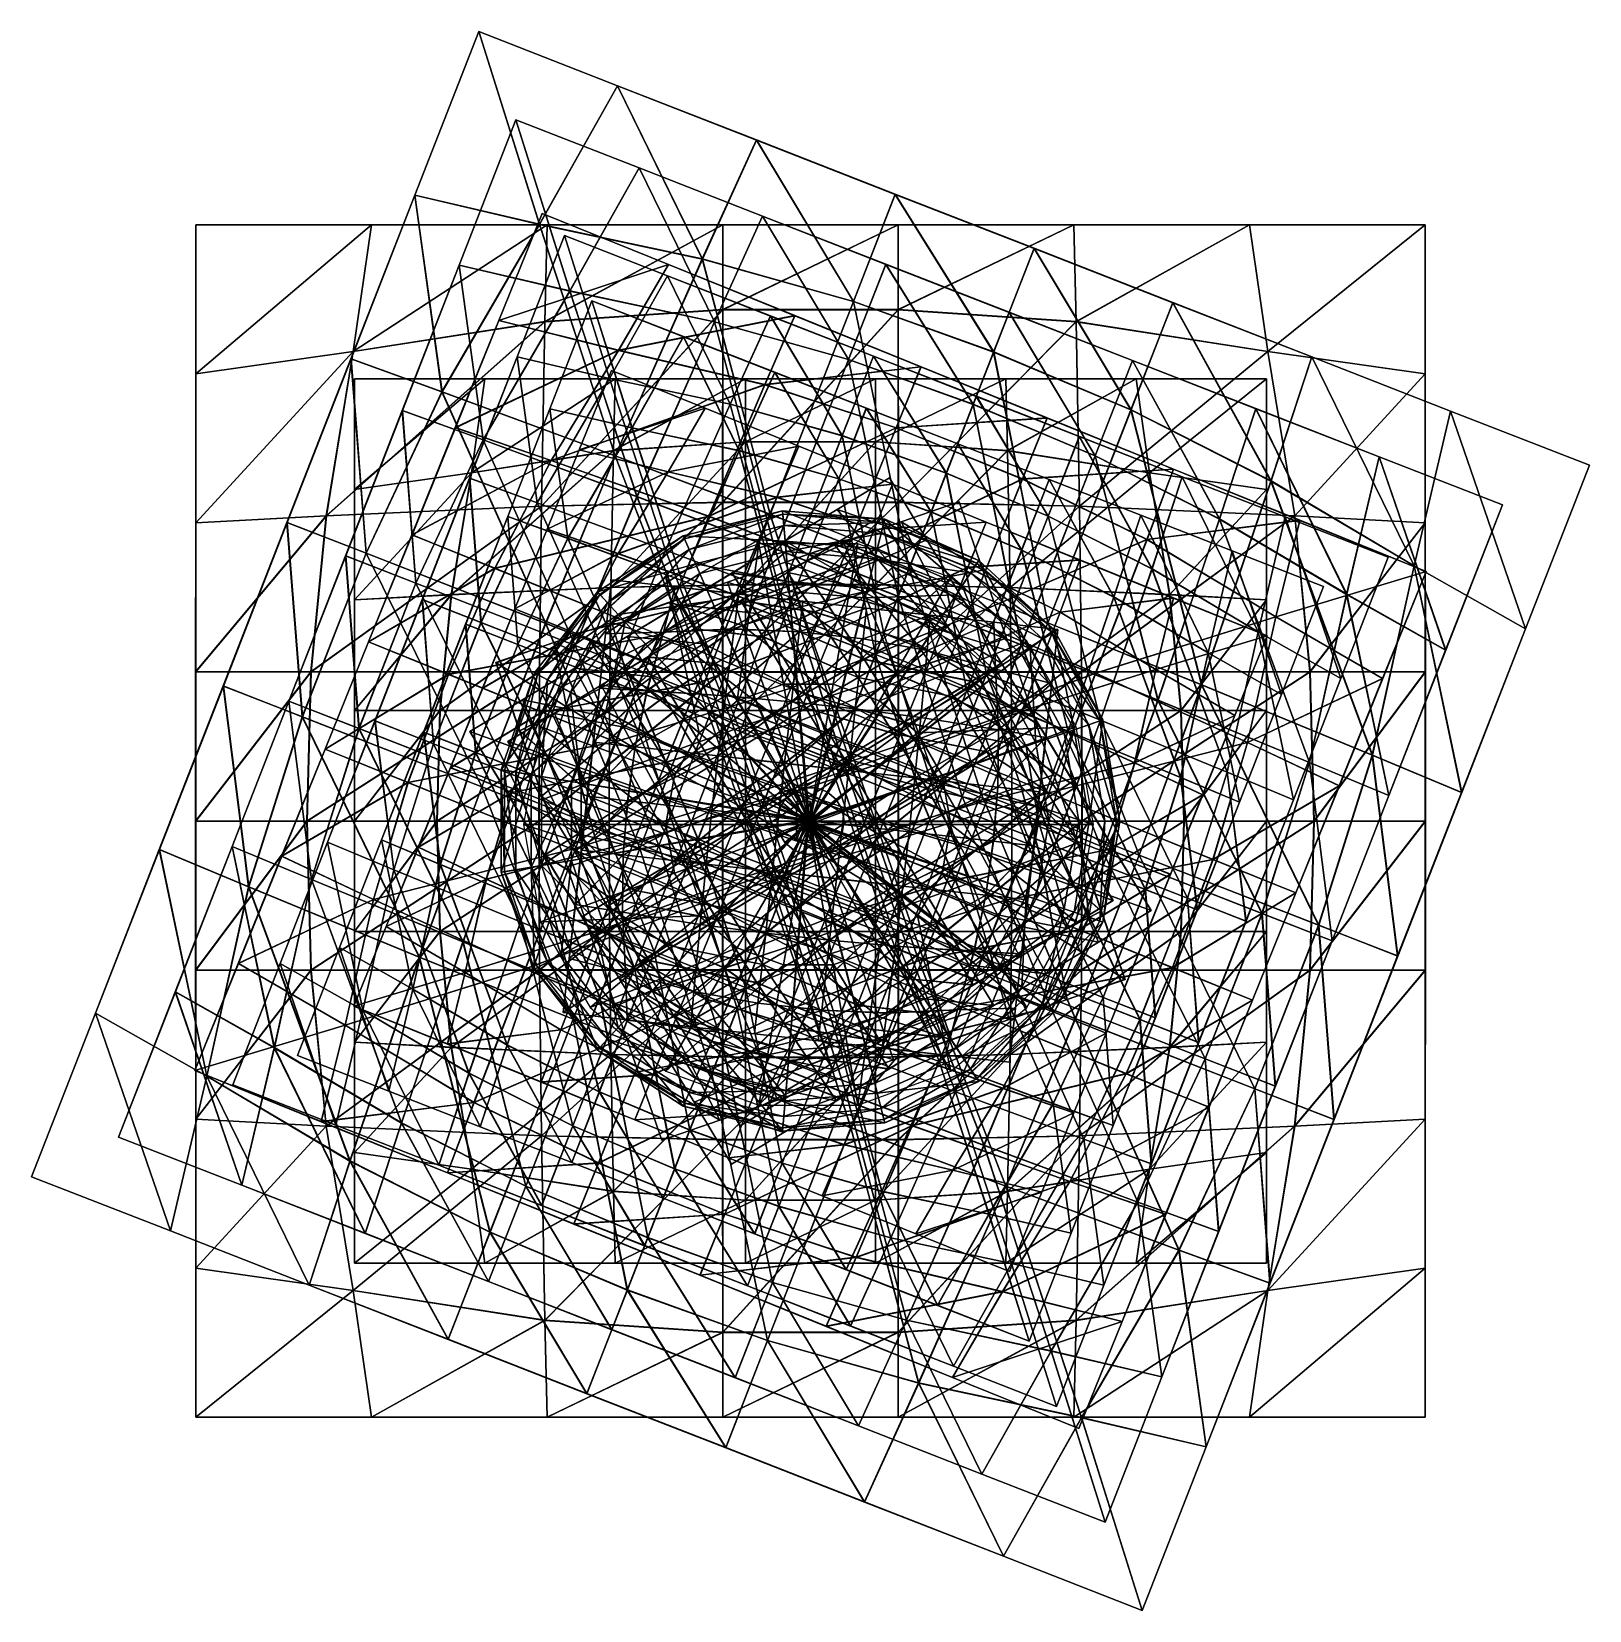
# Model space of a CAD drawing. Header units: inches. Extents: x -39.5 to 39.5, y -40 to 40.
import ezdxf

# ---------------------------------------------------------------- set-up
doc = ezdxf.new("R2010")
doc.units = ezdxf.units.IN
doc.header["$MEASUREMENT"] = 0
doc.layers.get('0').update_dxf_attribs({"true_color": 0x718706})

msp = doc.modelspace()

# ---------------------------------------------------------------- meshes
at = {"color": 18, "true_color": 0x000000}
mesh = msp.add_polyface(dxfattribs=at)
corners = [(-31.157, 22.662, 23.364), (-31.159, 15.108, 23.363), (-23.176, 23.794, 25.921), (-24.547, 15.471, 29.259), (-13.469, 25.314, 28.968), (-31.155, 30.215, 23.364), (-22.254, 30.217, 23.364), (-13.353, 30.219, 23.362), (-23.171, 23.789, 25.909), (-31.151, 15.107, 23.352), (-31.153, 22.66, 23.35), (-13.465, 25.304, 28.958), (-24.538, 15.467, 29.249), (-22.253, 30.212, 23.35), (-31.155, 30.215, 23.35), (-13.351, 30.21, 23.352), (-20.691, 20.812, 40.103), (-16.594, 19.323, 45.083), (-17.813, 28.177, 40.104), (-17.808, 28.174, 40.093), (-16.587, 19.318, 45.074), (-20.682, 20.808, 40.095), (-14.935, 35.542, 40.105), (-14.934, 35.539, 40.093), (-18.001, 19.937, 51.344), (-15.799, 25.367, 51.345), (-15.797, 25.365, 51.334), (-17.996, 19.934, 51.335), (-17.276, 17.377, 65.09), (-14.873, 23.527, 65.091), (-14.869, 23.524, 65.082), (-17.269, 17.374, 65.083), (-23.107, 22.409, 60.307), (-23.108, 16.807, 60.307), (-16.505, 22.411, 60.307), (-16.505, 22.408, 60.297), (-23.106, 16.807, 60.297), (-23.107, 22.409, 60.297), (-18.681, 21.753, 35.42), (-23.294, 23.43, 29.813), (-22.524, 13.573, 36.671), (-20.054, 31.721, 29.814), (-13.735, 30.243, 32.373), (-16.814, 40.013, 29.815), (-20.048, 31.717, 29.802), (-18.673, 21.747, 35.409), (-23.284, 23.425, 29.804), (-13.731, 30.237, 32.36), (-16.813, 40.009, 29.801)]
mesh.append_faces([[corners[k] for k in face] for face in [(8, 9, 10, 8), (11, 12, 8, 11), (13, 10, 14, 13), (10, 13, 8, 10), (15, 8, 13, 15), (8, 15, 11, 8), (19, 20, 21, 19), (35, 36, 37, 35), (44, 45, 46, 44), (45, 44, 47, 45), (48, 47, 44, 48)]], dxfattribs={"vtx0": -1, "vtx3": -1, "color": 18})
mesh.append_faces([[corners[k] for k in face] for face in [(0, 1, 2, 0), (2, 3, 4, 2), (5, 0, 6, 5), (2, 6, 0, 2), (6, 2, 7, 6), (16, 17, 18, 16), (32, 33, 34, 32), (38, 39, 40, 38), (39, 38, 41, 39), (42, 41, 38, 42), (41, 42, 43, 41)]], dxfattribs={"vtx1": -1, "vtx3": -1, "color": 18})
mesh.append_faces([[corners[k] for k in face] for face in [(0, 5, 14, 0), (14, 10, 0, 14), (5, 6, 13, 5), (13, 14, 5, 13), (6, 7, 15, 6), (15, 13, 6, 15), (16, 18, 19, 16), (19, 21, 16, 19), (18, 22, 23, 18), (23, 19, 18, 23), (24, 25, 26, 24), (26, 27, 24, 26), (28, 29, 30, 28), (30, 31, 28, 30), (32, 34, 35, 32), (35, 37, 32, 35), (39, 41, 44, 39), (44, 46, 39, 44), (41, 43, 48, 41), (48, 44, 41, 48)]], dxfattribs={"vtx2": -1, "vtx3": -1, "color": 18})
mesh = msp.add_polyface(dxfattribs=at)
corners = [(-13.469, 25.314, 28.968), (-13.641, 15.958, 36.285), (-4.451, 25.918, 30.22), (-13.353, 30.219, 23.362), (-23.176, 23.794, 25.921), (-4.451, 30.22, 23.361), (-16.594, 19.323, 45.083), (-8.797, 16.443, 51.583), (-12.2, 26.864, 42.377), (-17.813, 28.177, 40.104), (-14.935, 35.542, 40.105), (-8.684, 33.103, 40.105), (-12.197, 26.859, 42.366), (-8.793, 16.436, 51.573), (-16.587, 19.318, 45.074), (-17.808, 28.174, 40.093), (-14.934, 35.539, 40.093), (-8.685, 33.098, 40.093), (-13.598, 30.797, 51.345), (-15.799, 25.367, 51.345), (-7.198, 28.206, 51.345), (-13.142, 18.273, 55.918), (-9.732, 23.857, 53.329), (-18.001, 19.937, 51.344), (-15.797, 25.365, 51.334), (-7.199, 28.203, 51.335), (-9.73, 23.852, 53.319), (-13.598, 30.797, 51.334), (-17.996, 19.934, 51.335), (-13.137, 18.267, 55.91), (-10.187, 22.43, 66.988), (-14.873, 23.527, 65.091), (-13.855, 16.134, 69.248), (-12.47, 29.676, 65.092), (-14.869, 23.524, 65.082), (-13.849, 16.129, 69.241), (-17.269, 17.374, 65.083), (-12.469, 29.674, 65.081), (-10.184, 22.426, 66.979), (-13.212, 20.898, 72.723), (-9.049, 19.924, 74.408), (-11.077, 26.361, 72.723), (-11.076, 26.359, 72.714), (-9.046, 19.92, 74.4), (-13.208, 20.896, 72.715), (-16.505, 22.411, 60.307), (-17.189, 17.647, 62.204), (-9.904, 22.413, 60.306), (-9.902, 22.406, 60.298), (-17.185, 17.643, 62.195), (-16.505, 22.408, 60.297), (-18.681, 21.753, 35.42), (-9.903, 18.511, 42.736), (-13.735, 30.243, 32.373), (-9.777, 37.267, 29.815), (-16.814, 40.013, 29.815), (-13.731, 30.237, 32.36), (-9.899, 18.504, 42.725), (-18.673, 21.747, 35.409), (-16.813, 40.009, 29.801), (-9.777, 37.26, 29.802)]
mesh.append_faces([[corners[k] for k in face] for face in [(12, 13, 14, 12), (14, 15, 12, 14), (16, 12, 15, 16), (12, 16, 17, 12), (24, 25, 26, 24), (25, 24, 27, 25), (28, 26, 29, 28), (26, 28, 24, 26), (34, 35, 36, 34), (37, 38, 34, 37), (42, 43, 44, 42), (48, 49, 50, 48), (56, 57, 58, 56), (56, 59, 60, 56)]], dxfattribs={"vtx0": -1, "vtx3": -1, "color": 18})
mesh.append_faces([[corners[k] for k in face] for face in [(0, 1, 2, 0), (0, 3, 4, 0), (3, 0, 5, 3), (6, 7, 8, 6), (8, 9, 6, 8), (9, 8, 10, 9), (11, 10, 8, 11), (18, 19, 20, 18), (21, 22, 23, 21), (19, 23, 22, 19), (30, 31, 32, 30), (31, 30, 33, 31), (39, 40, 41, 39), (45, 46, 47, 45), (51, 52, 53, 51), (54, 55, 53, 54)]], dxfattribs={"vtx1": -1, "vtx3": -1, "color": 18})
mesh.append_faces([[corners[k] for k in face] for face in [(10, 11, 17, 10), (17, 16, 10, 17), (19, 18, 27, 19), (27, 24, 19, 27), (31, 33, 37, 31), (37, 34, 31, 37), (39, 41, 42, 39), (42, 44, 39, 42), (45, 47, 48, 45), (48, 50, 45, 48), (55, 54, 60, 55), (60, 59, 55, 60)]], dxfattribs={"vtx2": -1, "vtx3": -1, "color": 18})
mesh = msp.add_polyface(dxfattribs=at)
corners = [(-4.451, 25.918, 30.22), (-4.451, 30.22, 23.361), (-13.469, 25.314, 28.968), (4.451, 30.221, 23.361), (-4.45, 30.209, 23.353), (-13.465, 25.304, 28.958), (-13.351, 30.21, 23.352), (-4.45, 25.907, 30.211), (-13.353, 30.219, 23.362), (-4.871, 25.309, 45.342), (1.931, 23.395, 47.036), (-2.433, 30.664, 40.103), (-12.2, 26.864, 42.377), (-8.684, 33.103, 40.105), (-2.436, 30.656, 40.095), (1.929, 23.386, 47.027), (-4.87, 25.301, 45.332), (-8.685, 33.098, 40.093), (-12.197, 26.859, 42.366), (-7.198, 28.206, 51.345), (-9.732, 23.857, 53.329), (-0.798, 25.615, 51.344), (-15.799, 25.367, 51.345), (-0.8, 25.608, 51.336), (-9.73, 23.852, 53.319), (-7.199, 28.203, 51.335), (-13.598, 30.797, 51.345), (-13.598, 30.797, 51.334), (-2.032, 25.603, 65.09), (-7.251, 27.64, 65.091), (-4.067, 21.132, 69.464), (-12.47, 29.676, 65.092), (-10.187, 22.43, 66.988), (-7.252, 27.635, 65.082), (-4.066, 21.126, 69.456), (-10.184, 22.426, 66.979), (-12.469, 29.674, 65.081), (-2.034, 25.596, 65.083), (-11.077, 26.361, 72.723), (-6.441, 24.552, 72.723), (-6.441, 24.548, 72.715), (-11.076, 26.359, 72.714), (2.174, 26.337, 37.618), (-5.483, 28.493, 35.71), (-2.041, 15.546, 46.918), (-2.739, 34.521, 29.813), (-13.735, 30.243, 32.373), (-9.903, 18.511, 42.736), (-9.777, 37.267, 29.815), (-2.742, 34.511, 29.803), (2.172, 26.328, 37.608), (-5.482, 28.484, 35.7), (-9.899, 18.504, 42.725), (-13.731, 30.237, 32.36), (-9.777, 37.26, 29.802)]
mesh.append_faces([[corners[k] for k in face] for face in [(4, 5, 6, 4), (5, 4, 7, 5), (14, 15, 16, 14), (17, 16, 18, 17), (16, 17, 14, 16), (23, 24, 25, 23), (33, 34, 35, 33), (35, 36, 33, 35), (49, 50, 51, 49), (52, 53, 51, 52), (54, 51, 53, 54), (51, 54, 49, 51)]], dxfattribs={"vtx0": -1, "vtx3": -1, "color": 18})
mesh.append_faces([[corners[k] for k in face] for face in [(0, 1, 2, 0), (1, 0, 3, 1), (9, 10, 11, 9), (12, 9, 13, 12), (11, 13, 9, 11), (19, 20, 21, 19), (20, 19, 22, 20), (28, 29, 30, 28), (29, 31, 32, 29), (42, 43, 44, 42), (43, 42, 45, 43), (43, 46, 47, 43), (46, 43, 48, 46), (45, 48, 43, 45)]], dxfattribs={"vtx1": -1, "vtx3": -1, "color": 18})
mesh.append_faces([[corners[k] for k in face] for face in [(8, 1, 4, 8), (4, 6, 8, 4), (13, 11, 14, 13), (14, 17, 13, 14), (19, 21, 23, 19), (23, 25, 19, 23), (26, 19, 25, 26), (25, 27, 26, 25), (29, 28, 37, 29), (37, 33, 29, 37), (31, 29, 33, 31), (33, 36, 31, 33), (38, 39, 40, 38), (40, 41, 38, 40), (48, 45, 49, 48), (49, 54, 48, 49)]], dxfattribs={"vtx2": -1, "vtx3": -1, "color": 18})
mesh = msp.add_polyface(dxfattribs=at)
corners = [(4.451, 25.918, 30.22), (4.452, 16.152, 39.171), (13.469, 25.313, 28.968), (4.451, 30.221, 23.361), (-4.451, 25.918, 30.22), (13.352, 30.22, 23.362), (4.45, 25.907, 30.211), (-4.45, 16.144, 39.16), (-4.45, 25.907, 30.211), (4.451, 30.209, 23.353), (-4.45, 30.209, 23.353), (-4.451, 30.22, 23.361), (1.931, 23.395, 47.036), (8.248, 21.123, 47.498), (3.818, 28.224, 40.103), (-2.433, 30.664, 40.103), (3.814, 28.215, 40.095), (8.245, 21.115, 47.489), (1.929, 23.386, 47.027), (-2.436, 30.656, 40.095), (10.068, 25.784, 40.103), (10.064, 25.774, 40.095), (-0.798, 25.615, 51.344), (-2.31, 22.122, 55.692), (5.602, 23.023, 51.343), (-2.311, 22.114, 55.685), (5.599, 23.015, 51.337), (4.347, 19.922, 56.656), (-0.8, 25.608, 51.336), (3.187, 23.566, 65.09), (-2.032, 25.603, 65.09), (1.612, 19.534, 70.879), (1.611, 19.526, 70.871), (-2.034, 25.596, 65.083), (3.185, 23.558, 65.083), (8.406, 21.528, 65.089), (8.403, 21.52, 65.083), (-1.805, 22.743, 72.722), (2.831, 20.933, 72.722), (2.829, 20.926, 72.716), (-1.807, 22.736, 72.716), (3.301, 22.414, 60.305), (3.301, 19.223, 65.392), (9.903, 22.413, 60.305), (9.903, 22.405, 60.299), (3.301, 19.215, 65.385), (3.301, 22.405, 60.299), (-3.301, 22.414, 60.305), (-3.301, 22.405, 60.299), (9.286, 23.78, 38.138), (2.174, 26.337, 37.618), (5.007, 12.822, 48.058), (4.298, 31.774, 29.812), (-2.739, 34.521, 29.813), (4.294, 31.763, 29.804), (9.282, 23.771, 38.128), (2.172, 26.328, 37.608), (-2.742, 34.511, 29.803)]
mesh.append_faces([[corners[k] for k in face] for face in [(6, 7, 8, 6), (9, 8, 10, 9), (8, 9, 6, 8), (16, 17, 18, 16), (18, 19, 16, 18), (25, 26, 27, 25), (26, 25, 28, 26), (32, 33, 34, 32), (44, 45, 46, 44), (54, 55, 56, 54), (56, 57, 54, 56)]], dxfattribs={"vtx0": -1, "vtx3": -1, "color": 18})
mesh.append_faces([[corners[k] for k in face] for face in [(0, 1, 2, 0), (0, 3, 4, 0), (3, 0, 5, 3), (12, 13, 14, 12), (14, 15, 12, 14), (22, 23, 24, 22), (29, 30, 31, 29), (41, 42, 43, 41), (49, 50, 51, 49), (50, 49, 52, 50), (52, 53, 50, 52)]], dxfattribs={"vtx1": -1, "vtx3": -1, "color": 18})
mesh.append_faces([[corners[k] for k in face] for face in [(11, 3, 9, 11), (9, 10, 11, 9), (14, 20, 21, 14), (21, 16, 14, 21), (15, 14, 16, 15), (16, 19, 15, 16), (22, 24, 26, 22), (26, 28, 22, 26), (29, 35, 36, 29), (36, 34, 29, 36), (30, 29, 34, 30), (34, 33, 30, 34), (37, 38, 39, 37), (39, 40, 37, 39), (47, 41, 46, 47), (46, 48, 47, 46), (41, 43, 44, 41), (44, 46, 41, 44), (53, 52, 54, 53), (54, 57, 53, 54)]], dxfattribs={"vtx2": -1, "vtx3": -1, "color": 18})
mesh = msp.add_polyface(dxfattribs=at)
corners = [(13.641, 15.958, 36.285), (13.469, 25.313, 28.968), (4.452, 16.152, 39.171), (13.352, 30.22, 23.362), (4.451, 25.918, 30.22), (13.466, 25.304, 28.958), (4.45, 16.144, 39.16), (4.45, 25.907, 30.211), (13.636, 15.951, 36.274), (13.352, 30.209, 23.353), (4.451, 30.209, 23.353), (4.451, 30.221, 23.361), (14.433, 18.513, 47.036), (8.248, 21.123, 47.498), (10.691, 8.927, 55.297), (10.068, 25.784, 40.103), (3.818, 28.224, 40.103), (8.245, 21.115, 47.489), (10.685, 8.922, 55.286), (4.445, 11.383, 56.299), (10.064, 25.774, 40.095), (14.428, 18.506, 47.027), (3.814, 28.215, 40.095), (10.749, 17.337, 56.663), (12.002, 20.431, 51.343), (4.349, 19.93, 56.663), (4.347, 19.922, 56.656), (11.999, 20.422, 51.337), (10.745, 17.33, 56.656), (5.599, 23.015, 51.337), (5.602, 23.023, 51.343), (6.887, 17.637, 71.264), (12.051, 15.458, 70.878), (8.406, 21.528, 65.089), (13.625, 19.49, 65.09), (8.403, 21.52, 65.083), (12.047, 15.452, 70.871), (6.884, 17.63, 71.257), (13.622, 19.483, 65.083), (6.117, 15.667, 78.206), (10.705, 13.731, 77.864), (7.467, 19.123, 72.721), (12.103, 17.313, 72.722), (7.464, 19.116, 72.716), (10.701, 13.725, 77.857), (6.115, 15.66, 78.2), (12.1, 17.306, 72.716), (9.989, 18.774, 64.464), (10.117, 11.836, 69.89), (17.189, 17.647, 62.204), (9.903, 22.413, 60.305), (3.301, 19.223, 65.392), (16.506, 22.412, 60.306), (9.286, 23.78, 38.138), (16.248, 20.842, 37.618), (11.334, 29.027, 29.812), (4.298, 31.774, 29.812), (9.282, 23.771, 38.128), (12.029, 10.045, 46.906), (5.004, 12.815, 48.046), (16.243, 20.833, 37.608), (11.33, 29.016, 29.804), (4.294, 31.763, 29.804)]
mesh.append_faces([[corners[k] for k in face] for face in [(5, 6, 7, 5), (6, 5, 8, 6), (9, 7, 10, 9), (7, 9, 5, 7), (17, 18, 19, 17), (20, 21, 17, 20), (17, 22, 20, 17), (26, 27, 28, 26), (27, 26, 29, 27), (35, 36, 37, 35), (36, 35, 38, 36), (43, 44, 45, 43), (44, 43, 46, 44), (57, 58, 59, 57), (58, 57, 60, 58), (61, 60, 57, 61), (57, 62, 61, 57)]], dxfattribs={"vtx0": -1, "vtx3": -1, "color": 18})
mesh.append_faces([[corners[k] for k in face] for face in [(0, 1, 2, 0), (1, 3, 4, 1), (12, 13, 14, 12), (13, 12, 15, 13), (15, 16, 13, 15), (23, 24, 25, 23), (31, 32, 33, 31), (34, 33, 32, 34), (39, 40, 41, 39), (42, 41, 40, 42), (47, 48, 49, 47), (47, 50, 51, 47), (50, 47, 52, 50), (53, 54, 55, 53), (55, 56, 53, 55)]], dxfattribs={"vtx1": -1, "vtx3": -1, "color": 18})
mesh.append_faces([[corners[k] for k in face] for face in [(11, 3, 9, 11), (9, 10, 11, 9), (30, 24, 27, 30), (27, 29, 30, 27), (33, 34, 38, 33), (38, 35, 33, 38), (41, 42, 46, 41), (46, 43, 41, 46), (56, 55, 61, 56), (61, 62, 56, 61)]], dxfattribs={"vtx2": -1, "vtx3": -1, "color": 18})
mesh = msp.add_polyface(dxfattribs=at)
corners = [(13.469, 25.313, 28.968), (13.641, 15.958, 36.285), (23.176, 23.794, 25.922), (13.352, 30.22, 23.362), (22.254, 30.218, 23.363), (23.171, 23.789, 25.909), (13.636, 15.951, 36.274), (13.466, 25.304, 28.958), (24.539, 15.467, 29.248), (22.253, 30.211, 23.351), (13.352, 30.209, 23.353), (14.433, 18.513, 47.036), (20.732, 15.312, 45.342), (16.318, 23.343, 40.103), (22.568, 20.901, 40.104), (10.068, 25.784, 40.103), (16.314, 23.334, 40.095), (20.726, 15.307, 45.332), (14.428, 18.506, 47.027), (22.564, 20.895, 40.094), (10.064, 25.774, 40.095), (12.002, 20.431, 51.343), (10.749, 17.337, 56.663), (18.402, 17.837, 51.343), (18.398, 17.83, 51.336), (10.745, 17.33, 56.656), (11.999, 20.422, 51.337), (13.625, 19.49, 65.09), (18.843, 17.452, 65.091), (18.84, 17.446, 65.082), (13.622, 19.483, 65.083), (17.189, 17.647, 62.204), (16.506, 22.412, 60.306), (9.989, 18.774, 64.464), (23.108, 22.41, 60.307), (16.504, 22.407, 60.297), (9.987, 18.767, 64.456), (9.903, 22.405, 60.299), (17.185, 17.643, 62.195), (23.106, 22.409, 60.297), (23.105, 16.806, 60.297), (9.903, 22.413, 60.305), (16.248, 20.842, 37.618), (23.34, 17.238, 35.71), (18.371, 26.279, 29.813), (9.286, 23.78, 38.138), (12.035, 10.05, 46.918), (11.334, 29.027, 29.812), (18.366, 26.269, 29.804), (23.333, 17.232, 35.7), (16.243, 20.833, 37.608), (11.33, 29.016, 29.804)]
mesh.append_faces([[corners[k] for k in face] for face in [(5, 6, 7, 5), (6, 5, 8, 6), (9, 7, 10, 9), (7, 9, 5, 7), (16, 17, 18, 16), (17, 16, 19, 17), (18, 20, 16, 18), (24, 25, 26, 24), (35, 36, 37, 35), (36, 35, 38, 36), (39, 38, 35, 39), (38, 39, 40, 38), (48, 49, 50, 48), (50, 51, 48, 50)]], dxfattribs={"vtx0": -1, "vtx3": -1, "color": 18})
mesh.append_faces([[corners[k] for k in face] for face in [(0, 1, 2, 0), (3, 0, 4, 3), (2, 4, 0, 2), (11, 12, 13, 11), (14, 13, 12, 14), (13, 15, 11, 13), (21, 22, 23, 21), (31, 32, 33, 31), (32, 31, 34, 32), (42, 43, 44, 42), (42, 45, 46, 42), (44, 47, 42, 44)]], dxfattribs={"vtx1": -1, "vtx3": -1, "color": 18})
mesh.append_faces([[corners[k] for k in face] for face in [(3, 4, 9, 3), (9, 10, 3, 9), (13, 14, 19, 13), (19, 16, 13, 19), (15, 13, 16, 15), (16, 20, 15, 16), (21, 23, 24, 21), (24, 26, 21, 24), (27, 28, 29, 27), (29, 30, 27, 29), (41, 32, 35, 41), (35, 37, 41, 35), (32, 34, 39, 32), (39, 35, 32, 39), (47, 44, 48, 47), (48, 51, 47, 48)]], dxfattribs={"vtx2": -1, "vtx3": -1, "color": 18})
mesh = msp.add_polyface(dxfattribs=at)
corners = [(24.547, 15.471, 29.259), (23.176, 23.794, 25.922), (13.641, 15.958, 36.285), (31.158, 22.662, 23.364), (31.16, 15.108, 23.362), (22.254, 30.218, 23.363), (31.156, 30.216, 23.364), (31.152, 22.66, 23.351), (24.539, 15.467, 29.248), (23.171, 23.789, 25.909), (31.15, 15.107, 23.352), (31.154, 30.213, 23.35), (22.253, 30.211, 23.351), (28.817, 18.459, 40.105), (22.568, 20.901, 40.104), (27.176, 11.489, 42.377), (22.564, 20.895, 40.094), (27.17, 11.487, 42.366), (20.726, 15.307, 45.332), (35.067, 16.017, 40.105), (35.067, 16.017, 40.093), (28.815, 18.456, 40.093), (18.402, 17.837, 51.343), (24.801, 15.243, 51.345), (24.798, 15.239, 51.335), (18.398, 17.83, 51.336), (18.843, 17.452, 65.091), (24.061, 15.412, 65.092), (24.06, 15.41, 65.081), (18.84, 17.446, 65.082), (23.109, 16.808, 60.307), (23.108, 22.41, 60.307), (17.189, 17.647, 62.204), (23.105, 16.806, 60.297), (23.106, 22.409, 60.297), (39.477, 18.031, 29.815), (32.442, 20.78, 29.815), (36.242, 9.739, 29.815), (23.34, 17.238, 35.71), (30.594, 12.934, 32.372), (25.407, 23.53, 29.814), (18.371, 26.279, 29.813), (32.44, 20.777, 29.801), (36.237, 9.74, 29.802), (30.587, 12.931, 32.36), (25.402, 23.523, 29.803), (23.333, 17.232, 35.7), (18.366, 26.269, 29.804), (39.477, 18.031, 29.801)]
mesh.append_faces([[corners[k] for k in face] for face in [(7, 8, 9, 7), (8, 7, 10, 8), (11, 9, 12, 11), (9, 11, 7, 9), (16, 17, 18, 16), (42, 43, 44, 42), (45, 44, 46, 45), (44, 45, 42, 44), (46, 47, 45, 46)]], dxfattribs={"vtx0": -1, "vtx3": -1, "color": 18})
mesh.append_faces([[corners[k] for k in face] for face in [(0, 1, 2, 0), (1, 0, 3, 1), (4, 3, 0, 4), (5, 1, 6, 5), (3, 6, 1, 3), (13, 14, 15, 13), (30, 31, 32, 30), (35, 36, 37, 35), (38, 39, 40, 38), (36, 40, 39, 36), (40, 41, 38, 40)]], dxfattribs={"vtx1": -1, "vtx3": -1, "color": 18})
mesh.append_faces([[corners[k] for k in face] for face in [(3, 4, 10, 3), (10, 7, 3, 10), (5, 6, 11, 5), (11, 12, 5, 11), (6, 3, 7, 6), (7, 11, 6, 7), (13, 19, 20, 13), (20, 21, 13, 20), (14, 13, 21, 14), (21, 16, 14, 21), (22, 23, 24, 22), (24, 25, 22, 24), (26, 27, 28, 26), (28, 29, 26, 28), (31, 30, 33, 31), (33, 34, 31, 33), (36, 35, 48, 36), (48, 42, 36, 48), (40, 36, 42, 40), (42, 45, 40, 42), (41, 40, 45, 41), (45, 47, 41, 45)]], dxfattribs={"vtx2": -1, "vtx3": -1, "color": 18})
mesh = msp.add_polyface(dxfattribs=at)
corners = [(-4.451, 25.918, 30.22), (-4.452, 16.152, 39.171), (4.451, 25.918, 30.22), (-4.45, 25.907, 30.211), (-13.636, 15.951, 36.274), (-13.465, 25.304, 28.958), (1.931, 23.395, 47.036), (-4.871, 25.309, 45.342), (-1.813, 13.809, 55.297), (-12.2, 26.864, 42.377), (-8.797, 16.443, 51.583), (-4.87, 25.301, 45.332), (-1.812, 13.802, 55.286), (-8.793, 16.436, 51.573), (-12.197, 26.859, 42.366), (-2.31, 22.122, 55.692), (-0.798, 25.615, 51.344), (-9.732, 23.857, 53.329), (-5.159, 15.446, 61.368), (4.349, 19.93, 56.663), (-13.142, 18.273, 55.918), (-9.73, 23.852, 53.319), (-0.8, 25.608, 51.336), (-2.311, 22.114, 55.685), (-13.137, 18.267, 55.91), (-4.067, 21.132, 69.464), (1.612, 19.534, 70.879), (-2.032, 25.603, 65.09), (-10.187, 22.43, 66.988), (-7.251, 27.64, 65.091), (-2.034, 25.596, 65.083), (1.611, 19.526, 70.871), (-4.066, 21.126, 69.456), (-7.252, 27.635, 65.082), (-9.049, 19.924, 74.408), (-3.612, 18.771, 76.607), (-6.441, 24.552, 72.723), (-1.805, 22.743, 72.722), (-11.077, 26.361, 72.723), (-1.807, 22.736, 72.716), (1.431, 17.345, 77.857), (-3.612, 18.765, 76.6), (-6.441, 24.548, 72.715), (-9.046, 19.92, 74.4), (-11.076, 26.359, 72.714), (-10.086, 22.841, 81.06), (-11.718, 18.814, 81.06), (-5.339, 20.92, 81.06), (-5.339, 20.917, 81.052), (-11.717, 18.813, 81.052), (-10.086, 22.841, 81.052), (-0.592, 18.998, 81.059), (-0.593, 18.993, 81.053), (-9.904, 22.413, 60.306), (-9.99, 18.774, 64.463), (-3.301, 22.414, 60.305), (-3.301, 19.223, 65.392), (3.301, 22.414, 60.305), (-3.301, 22.405, 60.299), (-9.987, 18.767, 64.456), (-9.902, 22.406, 60.298), (-3.301, 19.215, 65.385), (-9.903, 18.511, 42.736), (-2.041, 15.546, 46.918), (-5.483, 28.493, 35.71), (-5.482, 28.484, 35.7), (-2.04, 15.538, 46.906), (-9.899, 18.504, 42.725), (2.172, 26.328, 37.608)]
mesh.append_faces([[corners[k] for k in face] for face in [(3, 4, 5, 3), (11, 12, 13, 11), (13, 14, 11, 13), (21, 22, 23, 21), (23, 24, 21, 23), (30, 31, 32, 30), (32, 33, 30, 32), (39, 40, 41, 39), (42, 41, 43, 42), (41, 42, 39, 41), (43, 44, 42, 43), (48, 49, 50, 48), (58, 59, 60, 58), (59, 58, 61, 59), (65, 66, 67, 65), (66, 65, 68, 66)]], dxfattribs={"vtx0": -1, "vtx3": -1, "color": 18})
mesh.append_faces([[corners[k] for k in face] for face in [(0, 1, 2, 0), (6, 7, 8, 6), (7, 9, 10, 7), (15, 16, 17, 15), (15, 18, 19, 15), (17, 20, 15, 17), (25, 26, 27, 25), (28, 25, 29, 28), (34, 35, 36, 34), (37, 36, 35, 37), (36, 38, 34, 36), (45, 46, 47, 45), (53, 54, 55, 53), (56, 55, 54, 56), (55, 56, 57, 55), (62, 63, 64, 62)]], dxfattribs={"vtx1": -1, "vtx3": -1, "color": 18})
mesh.append_faces([[corners[k] for k in face] for face in [(36, 37, 39, 36), (39, 42, 36, 39), (47, 51, 52, 47), (52, 48, 47, 52), (46, 45, 50, 46), (50, 49, 46, 50), (45, 47, 48, 45), (48, 50, 45, 48), (53, 55, 58, 53), (58, 60, 53, 58)]], dxfattribs={"vtx2": -1, "vtx3": -1, "color": 18})
mesh = msp.add_polyface(dxfattribs=at)
corners = [(-4.452, 16.152, 39.171), (-4.451, 25.918, 30.22), (-13.641, 15.958, 36.285), (-4.45, 16.144, 39.16), (-13.732, 7.552, 40.455), (-13.636, 15.951, 36.274), (-4.45, 25.907, 30.211), (-1.813, 13.809, 55.297), (-8.797, 16.443, 51.583), (-4.814, 6.125, 58.69), (-4.871, 25.309, 45.342), (-5.159, 15.446, 61.368), (-2.31, 22.122, 55.692), (-13.142, 18.273, 55.918), (-13.137, 18.267, 55.91), (-2.311, 22.114, 55.685), (-5.157, 15.44, 61.36), (-16, 12.803, 57.39), (-7.345, 13.729, 74.675), (-1.514, 11.53, 77.776), (-4.067, 21.132, 69.464), (-13.855, 16.134, 69.248), (-9.958, 7.433, 76.815), (-10.187, 22.43, 66.988), (-4.066, 21.126, 69.456), (-1.513, 11.524, 77.767), (-7.342, 13.724, 74.667), (-10.184, 22.426, 66.979), (-13.849, 16.129, 69.241), (-6.525, 12.195, 81.236), (-1.345, 10.242, 83.991), (-3.612, 18.771, 76.607), (-12.307, 14.331, 76.416), (-9.049, 19.924, 74.408), (-13.212, 20.898, 72.723), (-9.046, 19.92, 74.4), (-6.522, 12.19, 81.229), (-12.302, 14.327, 76.409), (-3.612, 18.765, 76.6), (-5.339, 20.92, 81.06), (-7.218, 17.694, 82.531), (-0.592, 18.998, 81.059), (-11.718, 18.814, 81.06), (-3.826, 11.456, 88.494), (-1.714, 16.407, 84.284), (-9.747, 13.552, 84.451), (-13.351, 14.787, 81.059), (-7.216, 17.69, 82.524), (-0.593, 18.993, 81.053), (-1.714, 16.402, 84.278), (-11.717, 18.813, 81.052), (-5.339, 20.917, 81.052), (-9.743, 13.548, 84.445), (-3.825, 11.451, 88.487), (-13.347, 14.785, 81.053), (-9.99, 18.774, 64.463), (-10.117, 11.836, 69.89), (-3.301, 19.223, 65.392), (-3.302, 11.98, 72.031), (-3.301, 19.215, 65.385), (-10.113, 11.831, 69.882), (-9.987, 18.767, 64.456), (-3.3, 11.973, 72.022), (-2.041, 15.546, 46.918), (-9.903, 18.511, 42.736), (-5.419, 6.895, 50.737), (-9.899, 18.504, 42.725), (-5.416, 6.891, 50.724), (-13.419, 10.017, 45.611), (-10.796, 11.611, 20.415), (-6.447, 14.452, 20.415), (-5.827, 13.038, 20.244), (-10.68, 11.485, 23.16), (-6.378, 14.295, 23.16), (-10.286, 11.057, 22.735), (-6.145, 13.762, 22.735), (-9.389, 10.081, 21.457)]
mesh.append_faces([[corners[k] for k in face] for face in [(3, 4, 5, 3), (5, 6, 3, 5), (14, 15, 16, 14), (16, 17, 14, 16), (24, 25, 26, 24), (27, 26, 28, 27), (26, 27, 24, 26), (35, 36, 37, 35), (36, 35, 38, 36), (47, 48, 49, 47), (50, 51, 47, 50), (52, 49, 53, 52), (49, 52, 47, 49), (47, 54, 50, 47), (59, 60, 61, 59), (60, 59, 62, 60), (66, 67, 68, 66)]], dxfattribs={"vtx0": -1, "vtx3": -1, "color": 18})
mesh.append_faces([[corners[k] for k in face] for face in [(0, 1, 2, 0), (7, 8, 9, 7), (8, 7, 10, 8), (11, 12, 13, 11), (18, 19, 20, 18), (18, 21, 22, 18), (20, 23, 18, 20), (29, 30, 31, 29), (32, 29, 33, 32), (31, 33, 29, 31), (33, 34, 32, 33), (39, 40, 41, 39), (40, 39, 42, 40), (43, 44, 45, 43), (40, 45, 44, 40), (45, 40, 46, 45), (55, 56, 57, 55), (58, 57, 56, 58), (63, 64, 65, 63)]], dxfattribs={"vtx1": -1, "vtx3": -1, "color": 18})
mesh.append_faces([[corners[k] for k in face] for face in [(69, 70, 71, 69), (70, 69, 72, 70), (72, 73, 70, 72), (73, 72, 74, 73), (74, 75, 73, 74), (75, 74, 76, 75)]], dxfattribs={"vtx2": -1, "vtx3": -1, "color": 18})
mesh = msp.add_polyface(dxfattribs=at)
corners = [(4.452, 16.152, 39.171), (4.451, 25.918, 30.22), (-4.452, 16.152, 39.171), (-4.45, 16.144, 39.16), (4.45, 25.907, 30.211), (4.45, 16.144, 39.16), (8.248, 21.123, 47.498), (1.931, 23.395, 47.036), (4.447, 11.389, 56.31), (1.929, 23.386, 47.027), (4.445, 11.383, 56.299), (-1.812, 13.802, 55.286), (8.245, 21.115, 47.489), (5.602, 23.023, 51.343), (4.349, 19.93, 56.663), (12.002, 20.431, 51.343), (-2.31, 22.122, 55.692), (1.504, 12.909, 63.607), (10.749, 17.337, 56.663), (10.745, 17.33, 56.656), (1.503, 12.903, 63.598), (4.347, 19.922, 56.656), (-5.157, 15.44, 61.36), (-2.311, 22.114, 55.685), (1.612, 19.534, 70.879), (6.887, 17.637, 71.264), (3.187, 23.566, 65.09), (8.406, 21.528, 65.089), (3.185, 23.558, 65.083), (6.884, 17.63, 71.257), (1.611, 19.526, 70.871), (8.403, 21.52, 65.083), (1.432, 17.351, 77.864), (6.117, 15.667, 78.206), (2.831, 20.933, 72.722), (7.467, 19.123, 72.721), (-1.805, 22.743, 72.722), (2.829, 20.926, 72.716), (6.115, 15.66, 78.2), (1.431, 17.345, 77.857), (7.464, 19.116, 72.716), (-1.807, 22.736, 72.716), (-0.592, 18.998, 81.059), (-1.714, 16.407, 84.284), (4.155, 17.076, 81.058), (4.153, 17.069, 81.054), (-1.714, 16.402, 84.278), (-0.593, 18.993, 81.053), (3.301, 19.223, 65.392), (3.302, 11.98, 72.031), (9.989, 18.774, 64.464), (3.301, 22.414, 60.305), (-3.301, 19.223, 65.392), (3.301, 19.215, 65.385), (-3.3, 11.973, 72.022), (-3.301, 19.215, 65.385), (9.987, 18.767, 64.456), (3.3, 11.973, 72.022), (3.301, 22.405, 60.299), (-3.301, 22.405, 60.299), (9.903, 22.405, 60.299), (-2.041, 15.546, 46.918), (5.007, 12.822, 48.058), (2.174, 26.337, 37.618), (2.172, 26.328, 37.608), (5.004, 12.815, 48.046), (-2.04, 15.538, 46.906), (9.282, 23.771, 38.128), (4.005, 17.391, 54.772), (1.347, 15.785, 54.772), (5.899, 14.259, 54.772), (4.005, 17.391, 54.766), (1.347, 15.783, 54.766), (4.005, 17.391, 64.179), (1.347, 15.785, 64.179), (5.899, 14.259, 64.179), (4.005, 17.391, 64.173), (1.347, 15.783, 64.173)]
mesh.append_faces([[corners[k] for k in face] for face in [(3, 4, 5, 3), (9, 10, 11, 9), (10, 9, 12, 10), (19, 20, 21, 19), (21, 22, 23, 21), (28, 29, 30, 28), (29, 28, 31, 29), (37, 38, 39, 37), (38, 37, 40, 38), (39, 41, 37, 39), (45, 46, 47, 45), (53, 54, 55, 53), (56, 57, 53, 56), (58, 55, 59, 58), (55, 58, 53, 55), (53, 60, 56, 53), (64, 65, 66, 64), (65, 64, 67, 65)]], dxfattribs={"vtx0": -1, "vtx3": -1, "color": 18})
mesh.append_faces([[corners[k] for k in face] for face in [(0, 1, 2, 0), (6, 7, 8, 6), (13, 14, 15, 13), (14, 13, 16, 14), (14, 17, 18, 14), (24, 25, 26, 24), (27, 26, 25, 27), (32, 33, 34, 32), (35, 34, 33, 35), (34, 36, 32, 34), (42, 43, 44, 42), (48, 49, 50, 48), (48, 51, 52, 48), (61, 62, 63, 61), (68, 69, 70, 68), (73, 74, 75, 73)]], dxfattribs={"vtx1": -1, "vtx3": -1, "color": 18})
mesh.append_faces([[corners[k] for k in face] for face in [(34, 35, 40, 34), (40, 37, 34, 40), (42, 44, 45, 42), (45, 47, 42, 45), (69, 68, 71, 69), (71, 72, 69, 71), (74, 73, 76, 74), (76, 77, 74, 76)]], dxfattribs={"vtx2": -1, "vtx3": -1, "color": 18})
mesh = msp.add_polyface(dxfattribs=at)
corners = [(-31.159, 15.108, 23.363), (-31.161, 7.554, 23.362), (-24.547, 15.471, 29.259), (-25.324, 7.555, 31.167), (-13.641, 15.958, 36.285), (-23.176, 23.794, 25.921), (-24.538, 15.467, 29.249), (-31.15, 7.553, 23.353), (-31.151, 15.107, 23.352), (-13.636, 15.951, 36.274), (-25.314, 7.553, 31.157), (-23.171, 23.789, 25.909), (-13.465, 25.304, 28.958), (-31.157, 22.662, 23.364), (-31.153, 22.66, 23.35), (-23.568, 13.447, 40.102), (-20.007, 12.057, 46.195), (-20.691, 20.812, 40.103), (-16.594, 19.323, 45.083), (-20.682, 20.808, 40.095), (-19.999, 12.053, 46.187), (-23.558, 13.443, 40.096), (-16.587, 19.318, 45.074), (-20.202, 14.507, 51.343), (-22.403, 9.076, 51.343), (-16.006, 12.808, 57.398), (-20.195, 14.503, 51.336), (-13.137, 18.267, 55.91), (-16, 12.803, 57.39), (-22.395, 9.073, 51.337), (-18.001, 19.937, 51.344), (-17.996, 19.934, 51.335), (-19.678, 11.227, 65.089), (-16.705, 10.067, 70.176), (-17.276, 17.377, 65.09), (-17.269, 17.374, 65.083), (-16.698, 10.064, 70.169), (-19.67, 11.224, 65.084), (-23.108, 16.807, 60.307), (-23.11, 11.205, 60.306), (-17.189, 17.647, 62.204), (-18.206, 11.475, 64.679), (-16.505, 22.411, 60.307), (-17.185, 17.643, 62.195), (-23.104, 11.204, 60.298), (-23.106, 16.807, 60.297), (-18.2, 11.471, 64.671), (-16.505, 22.408, 60.297), (-23.107, 22.409, 60.307), (-23.107, 22.409, 60.297), (-22.524, 13.573, 36.671), (-13.426, 10.022, 45.622), (-18.681, 21.753, 35.42), (-26.532, 15.138, 29.812), (-23.294, 23.43, 29.813), (-18.673, 21.747, 35.409), (-13.419, 10.017, 45.611), (-22.514, 13.569, 36.662), (-23.284, 23.425, 29.804), (-26.521, 15.134, 29.805)]
mesh.append_faces([[corners[k] for k in face] for face in [(6, 7, 8, 6), (9, 10, 6, 9), (8, 11, 6, 8), (6, 12, 9, 6), (19, 20, 21, 19), (20, 19, 22, 20), (26, 27, 28, 26), (28, 29, 26, 28), (35, 36, 37, 35), (43, 44, 45, 43), (44, 43, 46, 44), (45, 47, 43, 45), (55, 56, 57, 55), (58, 57, 59, 58), (57, 58, 55, 57)]], dxfattribs={"vtx0": -1, "vtx3": -1, "color": 18})
mesh.append_faces([[corners[k] for k in face] for face in [(0, 1, 2, 0), (2, 3, 4, 2), (2, 5, 0, 2), (15, 16, 17, 15), (18, 17, 16, 18), (23, 24, 25, 23), (32, 33, 34, 32), (38, 39, 40, 38), (41, 40, 39, 41), (40, 42, 38, 40), (50, 51, 52, 50), (53, 50, 54, 53)]], dxfattribs={"vtx1": -1, "vtx3": -1, "color": 18})
mesh.append_faces([[corners[k] for k in face] for face in [(0, 13, 14, 0), (14, 8, 0, 14), (15, 17, 19, 15), (19, 21, 15, 19), (23, 30, 31, 23), (31, 26, 23, 31), (32, 34, 35, 32), (35, 37, 32, 35), (39, 38, 45, 39), (45, 44, 39, 45), (38, 48, 49, 38), (49, 45, 38, 49), (53, 54, 58, 53), (58, 59, 53, 58)]], dxfattribs={"vtx2": -1, "vtx3": -1, "color": 18})
mesh = msp.add_polyface(dxfattribs=at)
corners = [(-13.641, 15.958, 36.285), (-13.739, 7.556, 40.467), (-4.452, 16.152, 39.171), (-13.469, 25.314, 28.968), (-24.547, 15.471, 29.259), (-20.007, 12.057, 46.195), (-11.926, 8.902, 54.146), (-16.594, 19.323, 45.083), (-8.797, 16.443, 51.583), (-16.587, 19.318, 45.074), (-11.92, 8.898, 54.136), (-19.999, 12.053, 46.187), (-8.793, 16.436, 51.573), (-13.142, 18.273, 55.918), (-16.006, 12.808, 57.398), (-5.159, 15.446, 61.368), (-20.202, 14.507, 51.343), (-18.001, 19.937, 51.344), (-16, 12.803, 57.39), (-5.157, 15.44, 61.36), (-7.673, 9.429, 64.602), (-13.137, 18.267, 55.91), (-20.195, 14.503, 51.336), (-17.996, 19.934, 51.335), (-13.855, 16.134, 69.248), (-7.345, 13.729, 74.675), (-10.187, 22.43, 66.988), (-17.276, 17.377, 65.09), (-16.705, 10.067, 70.176), (-14.873, 23.527, 65.091), (-13.849, 16.129, 69.241), (-9.953, 7.429, 76.807), (-16.698, 10.064, 70.169), (-17.269, 17.374, 65.083), (-14.869, 23.524, 65.082), (-10.184, 22.426, 66.979), (-12.307, 14.331, 76.416), (-15.346, 15.436, 72.722), (-14.839, 8.942, 77.24), (-13.212, 20.898, 72.723), (-15.339, 15.433, 72.716), (-14.833, 8.939, 77.234), (-17.472, 9.97, 72.716), (-13.208, 20.896, 72.715), (-12.302, 14.327, 76.409), (-9.046, 19.92, 74.4), (-17.48, 9.973, 72.721), (-11.718, 18.814, 81.06), (-13.351, 14.787, 81.059), (-7.218, 17.694, 82.531), (-14.984, 10.759, 81.058), (-9.747, 13.552, 84.451), (-13.347, 14.785, 81.053), (-7.216, 17.69, 82.524), (-9.743, 13.548, 84.445), (-14.978, 10.757, 81.053), (-11.717, 18.813, 81.052), (-17.189, 17.647, 62.204), (-18.206, 11.475, 64.679), (-9.99, 18.774, 64.463), (-10.117, 11.836, 69.89), (-9.904, 22.413, 60.306), (-9.987, 18.767, 64.456), (-18.2, 11.471, 64.671), (-17.185, 17.643, 62.195), (-10.113, 11.831, 69.882), (-9.902, 22.406, 60.298), (-9.903, 18.511, 42.736), (-18.681, 21.753, 35.42), (-13.426, 10.022, 45.622), (-13.419, 10.017, 45.611), (-18.673, 21.747, 35.409), (-9.899, 18.504, 42.725)]
mesh.append_faces([[corners[k] for k in face] for face in [(9, 10, 11, 9), (10, 9, 12, 10), (18, 19, 20, 18), (21, 22, 23, 21), (30, 31, 32, 30), (32, 33, 30, 32), (30, 34, 35, 30), (40, 41, 42, 40), (43, 44, 40, 43), (44, 43, 45, 44), (52, 53, 54, 52), (54, 55, 52, 54), (62, 63, 64, 62), (63, 62, 65, 63), (64, 66, 62, 64), (70, 71, 72, 70)]], dxfattribs={"vtx0": -1, "vtx3": -1, "color": 18})
mesh.append_faces([[corners[k] for k in face] for face in [(0, 1, 2, 0), (0, 3, 4, 0), (5, 6, 7, 5), (8, 7, 6, 8), (13, 14, 15, 13), (14, 13, 16, 14), (17, 16, 13, 17), (24, 25, 26, 24), (24, 27, 28, 24), (27, 24, 29, 27), (36, 37, 38, 36), (37, 36, 39, 37), (47, 48, 49, 47), (48, 50, 51, 48), (57, 58, 59, 57), (60, 59, 58, 60), (59, 61, 57, 59), (67, 68, 69, 67)]], dxfattribs={"vtx1": -1, "vtx3": -1, "color": 18})
mesh.append_faces([[corners[k] for k in face] for face in [(46, 37, 40, 46), (40, 42, 46, 40), (37, 39, 43, 37), (43, 40, 37, 43), (48, 47, 56, 48), (56, 52, 48, 56), (50, 48, 52, 50), (52, 55, 50, 52)]], dxfattribs={"vtx2": -1, "vtx3": -1, "color": 18})
mesh = msp.add_polyface(dxfattribs=at)
corners = [(-4.452, 16.152, 39.171), (-4.452, 7.556, 44.286), (4.452, 16.152, 39.171), (-1.812, 13.802, 55.286), (-4.87, 25.301, 45.332), (1.929, 23.386, 47.027), (-5.159, 15.446, 61.368), (-7.677, 9.434, 64.612), (1.504, 12.909, 63.607), (-5.157, 15.44, 61.36), (4.347, 19.922, 56.656), (1.503, 12.903, 63.598), (-7.673, 9.429, 64.602), (1.612, 19.534, 70.879), (-4.067, 21.132, 69.464), (-1.514, 11.53, 77.776), (-1.513, 11.524, 77.767), (-4.066, 21.126, 69.456), (1.611, 19.526, 70.871), (1.432, 17.351, 77.864), (-3.612, 18.771, 76.607), (-1.345, 10.242, 83.991), (-1.805, 22.743, 72.722), (-3.612, 18.765, 76.6), (-1.344, 10.237, 83.983), (-6.522, 12.19, 81.229), (1.431, 17.345, 77.857), (-1.714, 16.407, 84.284), (-0.592, 18.998, 81.059), (-7.218, 17.694, 82.531), (-3.826, 11.456, 88.494), (3.225, 14.782, 85.004), (-0.593, 18.993, 81.053), (-7.216, 17.69, 82.524), (-5.339, 20.917, 81.052), (-3.301, 19.223, 65.392), (-3.302, 11.98, 72.031), (3.301, 19.223, 65.392), (-1.27, 13.123, 41.147), (-4.204, 12.104, 41.147), (-0.482, 10.856, 44.357), (-1.269, 13.119, 41.143), (-4.203, 12.1, 41.144), (-1.27, 13.123, 47.309), (-4.204, 12.104, 47.308), (-0.482, 10.856, 50.518), (-1.269, 13.119, 47.305), (-4.203, 12.1, 47.305), (-1.312, 14.179, 54.771), (-3.97, 12.572, 54.771), (0.223, 11.929, 57.196), (0.223, 11.925, 57.191), (-3.968, 12.568, 54.767), (-1.311, 14.176, 54.766), (-1.312, 14.179, 64.178), (-3.97, 12.572, 64.178), (0.223, 11.929, 66.603), (0.223, 11.925, 66.599), (-3.968, 12.568, 64.174), (-1.311, 14.176, 64.174), (-1.27, 13.123, 23.372), (-4.204, 12.104, 23.372), (-0.482, 10.856, 26.581), (-1.269, 13.119, 23.368), (-4.203, 12.1, 23.369), (-5.827, 13.038, 20.244), (-1.283, 14.189, 20.244), (-1.113, 12.138, 1.203), (-6.447, 14.452, 20.415), (-1.411, 15.727, 20.415), (-6.378, 14.295, 23.16), (-1.397, 15.557, 23.16), (-6.145, 13.762, 22.735), (-1.349, 14.977, 22.735), (-5.613, 12.548, 21.457), (-1.241, 13.655, 21.457), (-4.798, 10.685, 12.466)]
mesh.append_faces([[corners[k] for k in face] for face in [(3, 4, 5, 3), (9, 10, 11, 9), (11, 12, 9, 11), (16, 17, 18, 16), (23, 24, 25, 23), (24, 23, 26, 24), (32, 33, 34, 32), (51, 52, 53, 51), (57, 58, 59, 57)]], dxfattribs={"vtx0": -1, "vtx3": -1, "color": 18})
mesh.append_faces([[corners[k] for k in face] for face in [(0, 1, 2, 0), (6, 7, 8, 6), (13, 14, 15, 13), (19, 20, 21, 19), (20, 19, 22, 20), (27, 28, 29, 27), (27, 30, 31, 27), (35, 36, 37, 35), (38, 39, 40, 38), (43, 44, 45, 43), (48, 49, 50, 48), (54, 55, 56, 54), (60, 61, 62, 60)]], dxfattribs={"vtx1": -1, "vtx3": -1, "color": 18})
mesh.append_faces([[corners[k] for k in face] for face in [(39, 38, 41, 39), (41, 42, 39, 41), (44, 43, 46, 44), (46, 47, 44, 46), (49, 48, 53, 49), (53, 52, 49, 53), (55, 54, 59, 55), (59, 58, 55, 59), (61, 60, 63, 61), (63, 64, 61, 63), (65, 66, 67, 65), (66, 65, 68, 66), (68, 69, 66, 68), (69, 68, 70, 69), (70, 71, 69, 70), (71, 70, 72, 71), (72, 73, 71, 72), (73, 72, 74, 73), (74, 75, 73, 74), (75, 74, 76, 75)]], dxfattribs={"vtx2": -1, "vtx3": -1, "color": 18})
mesh = msp.add_polyface(dxfattribs=at)
corners = [(4.45, 16.144, 39.16), (-4.449, 7.551, 44.273), (-4.45, 16.144, 39.16), (-1.813, 13.809, 55.297), (4.447, 11.389, 56.31), (1.931, 23.395, 47.036), (1.504, 12.909, 63.607), (4.349, 19.93, 56.663), (-5.159, 15.446, 61.368), (1.611, 19.526, 70.871), (3.711, 9.505, 78.613), (-1.513, 11.524, 77.767), (3.225, 14.782, 85.004), (4.155, 17.076, 81.058), (-1.714, 16.407, 84.284), (-1.714, 16.402, 84.278), (4.153, 17.069, 81.054), (3.224, 14.776, 84.999), (-3.825, 11.451, 88.487), (3.302, 11.98, 72.031), (3.301, 19.223, 65.392), (-3.302, 11.98, 72.031), (-3.3, 11.973, 72.022), (3.301, 19.215, 65.385), (3.3, 11.973, 72.022), (1.665, 14.142, 41.148), (4.599, 15.16, 41.148), (4.599, 15.158, 41.143), (1.665, 14.138, 41.143), (1.665, 14.142, 47.309), (4.599, 15.16, 47.31), (4.599, 15.158, 47.304), (1.665, 14.138, 47.304), (3.443, 13.217, 55.823), (5.899, 14.259, 54.772), (1.347, 15.785, 54.772), (-1.312, 14.179, 54.771), (1.347, 15.783, 54.766), (5.898, 14.258, 54.766), (3.442, 13.214, 55.818), (-1.311, 14.176, 54.766), (3.443, 13.217, 65.23), (5.899, 14.259, 64.179), (1.347, 15.785, 64.179), (-1.312, 14.179, 64.178), (1.347, 15.783, 64.173), (5.898, 14.258, 64.173), (3.442, 13.214, 65.225), (-1.311, 14.176, 64.174), (3.558, 15.448, 72.252), (1.196, 14.021, 72.252), (5.24, 12.666, 72.252), (3.558, 15.448, 72.247), (1.197, 14.02, 72.247), (3.558, 15.448, 76.832), (1.196, 14.021, 76.832), (5.24, 12.666, 76.832), (5.239, 12.665, 76.827), (1.197, 14.02, 76.827), (3.558, 15.448, 76.827), (1.665, 14.142, 23.373), (4.599, 15.16, 23.373), (4.599, 15.158, 23.367), (1.665, 14.138, 23.368), (3.387, 13.802, 20.244), (-1.283, 14.189, 20.244), (-1.411, 15.727, 20.415), (3.766, 15.298, 20.415), (-1.397, 15.557, 23.16), (3.724, 15.132, 23.16), (-1.349, 14.977, 22.735), (3.581, 14.568, 22.735), (-1.241, 13.655, 21.457), (3.255, 13.283, 21.457)]
mesh.append_faces([[corners[k] for k in face] for face in [(0, 1, 2, 0), (9, 10, 11, 9), (15, 16, 17, 15), (17, 18, 15, 17), (22, 23, 24, 22), (37, 38, 39, 37), (39, 40, 37, 39), (45, 46, 47, 45), (47, 48, 45, 47), (57, 58, 59, 57)]], dxfattribs={"vtx0": -1, "vtx3": -1, "color": 18})
mesh.append_faces([[corners[k] for k in face] for face in [(3, 4, 5, 3), (6, 7, 8, 6), (12, 13, 14, 12), (19, 20, 21, 19), (33, 34, 35, 33), (35, 36, 33, 35), (41, 42, 43, 41), (43, 44, 41, 43), (49, 50, 51, 49), (54, 55, 56, 54)]], dxfattribs={"vtx1": -1, "vtx3": -1, "color": 18})
mesh.append_faces([[corners[k] for k in face] for face in [(25, 26, 27, 25), (27, 28, 25, 27), (29, 30, 31, 29), (31, 32, 29, 31), (36, 35, 37, 36), (37, 40, 36, 37), (44, 43, 45, 44), (45, 48, 44, 45), (50, 49, 52, 50), (52, 53, 50, 52), (55, 54, 59, 55), (59, 58, 55, 59), (60, 61, 62, 60), (62, 63, 60, 62), (64, 65, 66, 64), (66, 67, 64, 66), (67, 66, 68, 67), (68, 69, 67, 68), (69, 68, 70, 69), (70, 71, 69, 70), (71, 70, 72, 71), (72, 73, 71, 72)]], dxfattribs={"vtx2": -1, "vtx3": -1, "color": 18})
mesh = msp.add_polyface(dxfattribs=at)
corners = [(13.636, 15.951, 36.274), (4.45, 7.551, 44.273), (4.45, 16.144, 39.16), (10.685, 8.922, 55.286), (8.245, 21.115, 47.489), (14.428, 18.506, 47.027), (10.749, 17.337, 56.663), (7.905, 10.316, 63.607), (17.056, 14.276, 55.692), (12.051, 15.458, 70.878), (6.887, 17.637, 71.264), (8.926, 7.454, 77.776), (12.047, 15.452, 70.871), (14.699, 5.117, 74.667), (8.922, 7.45, 77.767), (6.884, 17.63, 71.257), (10.705, 13.731, 77.864), (15.377, 11.357, 76.607), (12.103, 17.313, 72.722), (6.117, 15.667, 78.206), (7.929, 6.621, 83.991), (7.925, 6.618, 83.983), (6.115, 15.66, 78.2), (10.701, 13.725, 77.857), (12.65, 10.588, 84.284), (13.648, 13.23, 81.058), (7.972, 12.859, 85.004), (8.902, 15.153, 81.058), (5.863, 7.651, 90.154), (7.97, 12.853, 84.999), (13.645, 13.224, 81.053), (12.647, 10.584, 84.278), (8.899, 15.146, 81.054), (10.117, 11.836, 69.89), (9.989, 18.774, 64.464), (3.302, 11.98, 72.031), (5.007, 12.822, 48.058), (12.035, 10.05, 46.918), (9.286, 23.78, 38.138), (8.735, 12.721, 41.148), (6.116, 12.213, 42.2), (9.937, 9.264, 41.147), (9.933, 9.262, 41.143), (6.114, 12.21, 42.195), (8.733, 12.72, 41.143), (7.533, 16.178, 41.148), (7.533, 16.178, 41.142), (8.735, 12.721, 47.31), (6.116, 12.213, 48.361), (9.937, 9.264, 47.309), (9.933, 9.262, 47.305), (6.114, 12.21, 48.356), (8.733, 12.72, 47.304), (7.533, 16.178, 47.31), (7.533, 16.178, 47.304), (8.735, 12.721, 23.373), (6.116, 12.213, 24.425), (9.937, 9.264, 23.372), (9.933, 9.262, 23.368), (6.114, 12.21, 24.42), (8.733, 12.72, 23.367), (7.533, 16.178, 23.373), (7.533, 16.178, 23.367), (11.128, 8.745, 20.244), (7.68, 11.919, 20.244), (8.524, 13.212, 20.415), (12.346, 9.693, 20.415), (8.43, 13.068, 23.16), (12.211, 9.588, 23.16), (8.112, 12.581, 22.735), (11.751, 9.231, 22.735)]
mesh.append_faces([[corners[k] for k in face] for face in [(0, 1, 2, 0), (3, 4, 5, 3), (12, 13, 14, 12), (14, 15, 12, 14), (21, 22, 23, 21), (29, 30, 31, 29), (30, 29, 32, 30), (42, 43, 44, 42), (50, 51, 52, 50), (58, 59, 60, 58)]], dxfattribs={"vtx0": -1, "vtx3": -1, "color": 18})
mesh.append_faces([[corners[k] for k in face] for face in [(6, 7, 8, 6), (9, 10, 11, 9), (16, 17, 18, 16), (16, 19, 20, 16), (24, 25, 26, 24), (27, 26, 25, 27), (26, 28, 24, 26), (33, 34, 35, 33), (36, 37, 38, 36), (39, 40, 41, 39), (47, 48, 49, 47), (55, 56, 57, 55)]], dxfattribs={"vtx1": -1, "vtx3": -1, "color": 18})
mesh.append_faces([[corners[k] for k in face] for face in [(27, 25, 30, 27), (30, 32, 27, 30), (39, 41, 42, 39), (42, 44, 39, 42), (45, 39, 44, 45), (44, 46, 45, 44), (47, 49, 50, 47), (50, 52, 47, 50), (53, 47, 52, 53), (52, 54, 53, 52), (55, 57, 58, 55), (58, 60, 55, 58), (61, 55, 60, 61), (60, 62, 61, 60), (63, 64, 65, 63), (65, 66, 63, 65), (66, 65, 67, 66), (67, 68, 66, 67), (68, 67, 69, 68), (69, 70, 68, 69)]], dxfattribs={"vtx2": -1, "vtx3": -1, "color": 18})
mesh = msp.add_polyface(dxfattribs=at)
corners = [(4.447, 11.389, 56.31), (10.691, 8.927, 55.297), (8.248, 21.123, 47.498), (7.905, 10.316, 63.607), (10.749, 17.337, 56.663), (1.504, 12.909, 63.607), (1.503, 12.903, 63.598), (10.745, 17.33, 56.656), (7.901, 10.31, 63.598), (6.884, 17.63, 71.257), (8.922, 7.45, 77.767), (3.711, 9.505, 78.613), (6.115, 15.66, 78.2), (7.925, 6.618, 83.983), (3.297, 8.443, 84.734), (1.431, 17.345, 77.857), (3.225, 14.782, 85.004), (1.115, 9.574, 90.154), (7.972, 12.859, 85.004), (7.97, 12.853, 84.999), (1.115, 9.569, 90.147), (3.224, 14.776, 84.999), (3.3, 11.973, 72.022), (9.987, 18.767, 64.456), (10.113, 11.831, 69.882), (6.116, 12.213, 42.2), (8.735, 12.721, 41.148), (4.599, 15.16, 41.148), (2.698, 11.622, 43.572), (1.665, 14.142, 41.148), (6.114, 12.21, 42.195), (1.665, 14.138, 41.143), (4.599, 15.158, 41.143), (6.116, 12.213, 48.361), (8.735, 12.721, 47.31), (4.599, 15.16, 47.31), (2.698, 11.622, 49.734), (1.665, 14.142, 47.309), (6.114, 12.21, 48.356), (1.665, 14.138, 47.304), (4.599, 15.158, 47.304), (5.899, 14.259, 54.772), (3.443, 13.217, 55.823), (7.794, 11.127, 54.771), (0.223, 11.929, 57.196), (6.043, 10.125, 57.076), (3.442, 13.214, 55.818), (7.791, 11.125, 54.767), (6.04, 10.121, 57.072), (5.898, 14.258, 54.766), (5.899, 14.259, 64.179), (3.443, 13.217, 65.23), (7.794, 11.127, 64.178), (0.223, 11.929, 66.603), (6.043, 10.125, 66.483), (3.442, 13.214, 65.225), (7.791, 11.125, 64.174), (6.04, 10.121, 66.479), (5.898, 14.258, 64.173), (5.24, 12.666, 72.252), (3.058, 11.74, 73.186), (6.923, 9.884, 72.252), (1.196, 14.021, 72.252), (5.239, 12.665, 72.247), (1.197, 14.02, 72.247), (3.558, 15.448, 72.247), (5.24, 12.666, 76.832), (3.058, 11.74, 77.766), (6.923, 9.884, 76.831), (6.116, 12.213, 24.425), (8.735, 12.721, 23.373), (4.599, 15.16, 23.373), (2.698, 11.622, 25.797), (1.665, 14.142, 23.373), (6.114, 12.21, 24.42), (1.665, 14.138, 23.368), (4.599, 15.158, 23.367), (6.554, 10.196, 1.203), (2.882, 11.806, 1.203), (3.387, 13.802, 20.244), (7.68, 11.919, 20.244), (3.766, 15.298, 20.415), (3.581, 14.568, 22.735), (8.112, 12.581, 22.735), (8.43, 13.068, 23.16), (3.255, 13.283, 21.457), (7.386, 11.471, 21.457), (2.754, 11.31, 12.466), (7.114, 12.337, 21.788), (2.401, 14.053, 21.788), (1.146, 6.941, 23.878)]
mesh.append_faces([[corners[k] for k in face] for face in [(6, 7, 8, 6), (9, 10, 11, 9), (12, 13, 14, 12), (14, 15, 12, 14), (19, 20, 21, 19), (22, 23, 24, 22), (30, 31, 32, 30), (38, 39, 40, 38), (46, 47, 48, 46), (47, 46, 49, 47), (55, 56, 57, 55), (56, 55, 58, 56), (63, 64, 65, 63), (74, 75, 76, 74)]], dxfattribs={"vtx0": -1, "vtx3": -1, "color": 18})
mesh.append_faces([[corners[k] for k in face] for face in [(0, 1, 2, 0), (3, 4, 5, 3), (16, 17, 18, 16), (25, 26, 27, 25), (28, 25, 29, 28), (33, 34, 35, 33), (36, 33, 37, 36), (41, 42, 43, 41), (42, 44, 45, 42), (50, 51, 52, 50), (51, 53, 54, 51), (59, 60, 61, 59), (60, 59, 62, 60), (66, 67, 68, 66), (69, 70, 71, 69), (72, 69, 73, 72)]], dxfattribs={"vtx1": -1, "vtx3": -1, "color": 18})
mesh.append_faces([[corners[k] for k in face] for face in [(41, 43, 47, 41), (47, 49, 41, 47), (50, 52, 56, 50), (56, 58, 50, 56), (77, 78, 79, 77), (79, 80, 77, 79), (80, 79, 81, 80), (82, 83, 84, 82), (83, 82, 85, 83), (85, 86, 83, 85), (86, 85, 87, 86), (88, 89, 90, 88)]], dxfattribs={"vtx2": -1, "vtx3": -1, "color": 18})
mesh = msp.add_polyface(dxfattribs=at)
corners = [(13.641, 15.958, 36.285), (13.739, 7.556, 40.467), (24.547, 15.471, 29.259), (24.539, 15.467, 29.248), (13.732, 7.552, 40.455), (13.636, 15.951, 36.274), (10.691, 8.927, 55.297), (17.612, 6.131, 51.583), (14.433, 18.513, 47.036), (20.732, 15.312, 45.342), (14.428, 18.506, 47.027), (17.604, 6.129, 51.573), (10.685, 8.922, 55.286), (20.726, 15.307, 45.332), (18.402, 17.837, 51.343), (17.056, 14.276, 55.692), (24.801, 15.243, 51.345), (10.749, 17.337, 56.663), (14.455, 7.5, 61.368), (23.592, 10.356, 53.329), (10.745, 17.33, 56.656), (18.398, 17.83, 51.336), (17.051, 14.27, 55.684), (23.588, 10.354, 53.319), (14.449, 7.496, 61.36), (7.901, 10.31, 63.598), (17.311, 12.785, 69.464), (22.691, 9.593, 66.988), (18.843, 17.452, 65.091), (12.051, 15.458, 70.878), (14.705, 5.119, 74.675), (13.625, 19.49, 65.09), (18.84, 17.446, 65.082), (22.686, 9.591, 66.979), (17.305, 12.781, 69.456), (13.622, 19.483, 65.083), (12.047, 15.452, 70.871), (15.377, 11.357, 76.607), (20.156, 8.521, 74.408), (16.738, 15.502, 72.723), (21.373, 13.69, 72.723), (12.103, 17.313, 72.722), (16.735, 15.497, 72.715), (20.151, 8.519, 74.4), (15.372, 11.353, 76.6), (21.372, 13.688, 72.714), (12.1, 17.306, 72.716), (10.701, 13.725, 77.857), (13.648, 13.23, 81.058), (12.65, 10.588, 84.284), (18.394, 11.305, 81.059), (18.392, 11.302, 81.052), (12.647, 10.584, 84.278), (13.645, 13.224, 81.053), (18.206, 11.474, 64.679), (17.189, 17.647, 62.204), (10.117, 11.836, 69.89), (23.109, 16.808, 60.307), (17.185, 17.643, 62.195), (10.113, 11.831, 69.882), (9.987, 18.767, 64.456), (18.2, 11.471, 64.671), (23.105, 16.806, 60.297), (12.035, 10.05, 46.918), (19.827, 6.902, 42.736), (16.248, 20.842, 37.618), (16.243, 20.833, 37.608), (19.818, 6.9, 42.725), (12.029, 10.045, 46.906), (23.333, 17.232, 35.7)]
mesh.append_faces([[corners[k] for k in face] for face in [(3, 4, 5, 3), (10, 11, 12, 10), (11, 10, 13, 11), (20, 21, 22, 20), (23, 24, 22, 23), (22, 25, 20, 22), (32, 33, 34, 32), (35, 34, 36, 35), (34, 35, 32, 34), (42, 43, 44, 42), (43, 42, 45, 43), (46, 44, 47, 46), (44, 46, 42, 44), (51, 52, 53, 51), (58, 59, 60, 58), (59, 58, 61, 59), (62, 61, 58, 62), (66, 67, 68, 66), (67, 66, 69, 67)]], dxfattribs={"vtx0": -1, "vtx3": -1, "color": 18})
mesh.append_faces([[corners[k] for k in face] for face in [(0, 1, 2, 0), (6, 7, 8, 6), (9, 8, 7, 9), (14, 15, 16, 14), (15, 14, 17, 15), (15, 18, 19, 15), (26, 27, 28, 26), (26, 29, 30, 26), (29, 26, 31, 29), (28, 31, 26, 28), (37, 38, 39, 37), (40, 39, 38, 40), (39, 41, 37, 39), (48, 49, 50, 48), (54, 55, 56, 54), (55, 54, 57, 55), (63, 64, 65, 63)]], dxfattribs={"vtx1": -1, "vtx3": -1, "color": 18})
mesh.append_faces([[corners[k] for k in face] for face in [(39, 40, 45, 39), (45, 42, 39, 45), (41, 39, 42, 41), (42, 46, 41, 42), (48, 50, 51, 48), (51, 53, 48, 51)]], dxfattribs={"vtx2": -1, "vtx3": -1, "color": 18})
mesh = msp.add_polyface(dxfattribs=at)
corners = [(24.547, 15.471, 29.259), (25.324, 7.555, 31.167), (31.16, 15.108, 23.362), (31.15, 15.107, 23.352), (25.314, 7.553, 31.157), (24.539, 15.467, 29.248), (31.161, 7.554, 23.361), (31.149, 7.554, 23.353), (27.176, 11.489, 42.377), (32.193, 8.651, 40.105), (28.817, 18.459, 40.105), (35.067, 16.017, 40.105), (20.732, 15.312, 45.342), (22.568, 20.901, 40.104), (28.815, 18.456, 40.093), (32.189, 8.652, 40.093), (27.17, 11.487, 42.366), (35.067, 16.017, 40.093), (22.564, 20.895, 40.094), (24.801, 15.243, 51.345), (23.592, 10.356, 53.329), (31.201, 12.649, 51.345), (17.056, 14.276, 55.692), (31.198, 12.648, 51.334), (23.588, 10.354, 53.319), (24.798, 15.239, 51.335), (17.051, 14.27, 55.684), (18.398, 17.83, 51.336), (22.691, 9.593, 66.988), (26.879, 7.223, 65.091), (24.061, 15.412, 65.092), (29.279, 13.373, 65.092), (18.843, 17.452, 65.091), (24.06, 15.41, 65.081), (26.876, 7.224, 65.081), (22.686, 9.591, 66.979), (29.279, 13.373, 65.081), (18.84, 17.446, 65.082), (26.008, 11.879, 72.723), (21.373, 13.69, 72.723), (23.876, 6.416, 72.723), (21.372, 13.688, 72.714), (23.873, 6.417, 72.714), (20.151, 8.519, 74.4), (26.008, 11.879, 72.714), (23.111, 11.205, 60.306), (23.109, 16.808, 60.307), (18.206, 11.474, 64.679), (18.2, 11.471, 64.671), (23.105, 16.806, 60.297), (23.103, 11.204, 60.298), (30.594, 12.934, 32.372), (36.242, 9.739, 29.815), (32.442, 20.78, 29.815), (23.34, 17.238, 35.71), (28.479, 3.339, 35.419), (16.248, 20.842, 37.618), (19.827, 6.902, 42.736), (36.237, 9.74, 29.802), (32.44, 20.777, 29.801), (39.477, 18.031, 29.801), (23.333, 17.232, 35.7), (28.469, 3.339, 35.409), (19.818, 6.9, 42.725), (39.477, 18.031, 29.815)]
mesh.append_faces([[corners[k] for k in face] for face in [(3, 4, 5, 3), (14, 15, 16, 14), (15, 14, 17, 15), (16, 18, 14, 16), (23, 24, 25, 23), (26, 25, 24, 26), (25, 26, 27, 25), (33, 34, 35, 33), (34, 33, 36, 34), (35, 37, 33, 35), (41, 42, 43, 41), (48, 49, 50, 48), (58, 59, 60, 58), (61, 62, 63, 61)]], dxfattribs={"vtx0": -1, "vtx3": -1, "color": 18})
mesh.append_faces([[corners[k] for k in face] for face in [(0, 1, 2, 0), (8, 9, 10, 8), (11, 10, 9, 11), (12, 8, 13, 12), (19, 20, 21, 19), (20, 19, 22, 20), (28, 29, 30, 28), (31, 30, 29, 31), (30, 32, 28, 30), (38, 39, 40, 38), (45, 46, 47, 45), (51, 52, 53, 51), (51, 54, 55, 51), (54, 56, 57, 54)]], dxfattribs={"vtx1": -1, "vtx3": -1, "color": 18})
mesh.append_faces([[corners[k] for k in face] for face in [(2, 6, 7, 2), (7, 3, 2, 7), (11, 9, 15, 11), (15, 17, 11, 15), (19, 21, 23, 19), (23, 25, 19, 23), (30, 31, 36, 30), (36, 33, 30, 36), (39, 38, 44, 39), (44, 41, 39, 44), (46, 45, 50, 46), (50, 49, 46, 50), (64, 52, 58, 64), (58, 60, 64, 58)]], dxfattribs={"vtx2": -1, "vtx3": -1, "color": 18})
mesh = msp.add_polyface(dxfattribs=at)
corners = [(-1.514, 11.53, 77.776), (3.713, 9.51, 78.622), (1.612, 19.534, 70.879), (1.431, 17.345, 77.857), (3.297, 8.443, 84.734), (-1.344, 10.237, 83.983), (1.665, 14.142, 41.148), (-1.27, 13.123, 41.147), (2.698, 11.622, 43.572), (1.665, 14.138, 41.143), (6.114, 12.21, 42.195), (2.697, 11.618, 43.568), (-1.269, 13.119, 41.143), (-0.482, 10.852, 44.353), (1.665, 14.142, 47.309), (-1.27, 13.123, 47.309), (2.698, 11.622, 49.734), (1.665, 14.138, 47.304), (6.114, 12.21, 48.356), (2.697, 11.618, 49.729), (-1.269, 13.119, 47.305), (-0.482, 10.852, 50.514), (0.223, 11.929, 57.196), (3.443, 13.217, 55.823), (-1.312, 14.179, 54.771), (-1.311, 14.176, 54.766), (3.442, 13.214, 55.818), (0.223, 11.925, 57.191), (0.223, 11.929, 66.603), (3.443, 13.217, 65.23), (-1.312, 14.179, 64.178), (-1.311, 14.176, 64.174), (3.442, 13.214, 65.225), (0.223, 11.925, 66.599), (1.196, 14.021, 72.252), (-1.165, 12.595, 72.252), (3.058, 11.74, 73.186), (1.197, 14.02, 72.247), (5.239, 12.665, 72.247), (3.058, 11.738, 73.182), (-1.164, 12.592, 72.248), (0.198, 10.593, 74.402), (3.058, 11.74, 77.766), (5.24, 12.666, 76.832), (1.196, 14.021, 76.832), (-1.165, 12.595, 76.831), (1.197, 14.02, 76.827), (5.239, 12.665, 76.827), (3.058, 11.738, 77.761), (-1.164, 12.592, 76.827), (0.198, 10.593, 78.981), (1.665, 14.142, 23.373), (-1.27, 13.123, 23.372), (2.698, 11.622, 25.797), (1.665, 14.138, 23.368), (6.114, 12.21, 24.42), (2.697, 11.618, 25.793), (-1.269, 13.119, 23.368), (-0.482, 10.852, 26.577), (2.882, 11.806, 1.203), (-1.113, 12.138, 1.203), (-1.283, 14.189, 20.244), (3.387, 13.802, 20.244), (3.255, 13.283, 21.457), (-1.241, 13.655, 21.457), (-1.074, 11.628, 12.466), (2.754, 11.31, 12.466), (2.401, 14.053, 21.788), (-2.616, 14.053, 21.788), (-1.362, 6.941, 23.878)]
mesh.append_faces([[corners[k] for k in face] for face in [(3, 4, 5, 3), (9, 10, 11, 9), (12, 11, 13, 12), (11, 12, 9, 11), (17, 18, 19, 17), (20, 19, 21, 20), (19, 20, 17, 19), (25, 26, 27, 25), (31, 32, 33, 31), (37, 38, 39, 37), (40, 39, 41, 40), (39, 40, 37, 39), (46, 47, 48, 46), (49, 48, 50, 49), (48, 49, 46, 48), (54, 55, 56, 54), (57, 56, 58, 57), (56, 57, 54, 56)]], dxfattribs={"vtx0": -1, "vtx3": -1, "color": 18})
mesh.append_faces([[corners[k] for k in face] for face in [(0, 1, 2, 0), (6, 7, 8, 6), (14, 15, 16, 14), (22, 23, 24, 22), (28, 29, 30, 28), (34, 35, 36, 34), (42, 43, 44, 42), (44, 45, 42, 44), (51, 52, 53, 51)]], dxfattribs={"vtx1": -1, "vtx3": -1, "color": 18})
mesh.append_faces([[corners[k] for k in face] for face in [(7, 6, 9, 7), (9, 12, 7, 9), (15, 14, 17, 15), (17, 20, 15, 17), (35, 34, 37, 35), (37, 40, 35, 37), (45, 44, 46, 45), (46, 49, 45, 46), (52, 51, 54, 52), (54, 57, 52, 54), (59, 60, 61, 59), (61, 62, 59, 61), (63, 64, 65, 63), (65, 66, 63, 65), (67, 68, 69, 67)]], dxfattribs={"vtx2": -1, "vtx3": -1, "color": 18})
mesh = msp.add_polyface(dxfattribs=at)
corners = [(4.452, 16.152, 39.171), (4.452, 7.556, 44.286), (13.641, 15.958, 36.285), (6.887, 17.637, 71.264), (1.612, 19.534, 70.879), (3.713, 9.51, 78.622), (3.711, 9.505, 78.613), (1.611, 19.526, 70.871), (6.884, 17.63, 71.257), (6.117, 15.667, 78.206), (1.432, 17.351, 77.864), (3.298, 8.447, 84.742), (7.972, 12.859, 85.004), (8.902, 15.153, 81.058), (3.225, 14.782, 85.004), (4.155, 17.076, 81.058), (3.224, 14.776, 84.999), (8.899, 15.146, 81.054), (7.97, 12.853, 84.999), (4.153, 17.069, 81.054), (7.533, 16.178, 41.148), (4.599, 15.16, 41.148), (8.735, 12.721, 41.148), (1.665, 14.142, 41.148), (6.116, 12.213, 42.2), (4.599, 15.158, 41.143), (8.733, 12.72, 41.143), (6.114, 12.21, 42.195), (7.533, 16.178, 41.142), (7.533, 16.178, 47.31), (4.599, 15.16, 47.31), (8.735, 12.721, 47.31), (1.665, 14.142, 47.309), (6.116, 12.213, 48.361), (4.599, 15.158, 47.304), (8.733, 12.72, 47.304), (6.114, 12.21, 48.356), (7.533, 16.178, 47.304), (5.898, 14.258, 54.766), (1.347, 15.783, 54.766), (4.005, 17.391, 54.766), (4.005, 17.391, 54.772), (5.899, 14.259, 54.772), (5.898, 14.258, 64.173), (1.347, 15.783, 64.173), (4.005, 17.391, 64.173), (4.005, 17.391, 64.179), (5.899, 14.259, 64.179), (3.558, 15.448, 72.252), (5.24, 12.666, 72.252), (5.239, 12.665, 72.247), (3.558, 15.448, 72.247), (3.558, 15.448, 76.832), (5.24, 12.666, 76.832), (5.239, 12.665, 76.827), (3.558, 15.448, 76.827), (7.533, 16.178, 23.373), (4.599, 15.16, 23.373), (8.735, 12.721, 23.373), (1.665, 14.142, 23.373), (6.116, 12.213, 24.425), (4.599, 15.158, 23.367), (8.733, 12.72, 23.367), (6.114, 12.21, 24.42), (7.533, 16.178, 23.367), (3.766, 15.298, 20.415), (8.524, 13.212, 20.415), (7.68, 11.919, 20.244), (3.724, 15.132, 23.16), (8.43, 13.068, 23.16), (3.581, 14.568, 22.735)]
mesh.append_faces([[corners[k] for k in face] for face in [(6, 7, 8, 6), (16, 17, 18, 16), (17, 16, 19, 17), (25, 26, 27, 25), (26, 25, 28, 26), (34, 35, 36, 34), (35, 34, 37, 35), (38, 39, 40, 38), (43, 44, 45, 43), (61, 62, 63, 61), (62, 61, 64, 62)]], dxfattribs={"vtx0": -1, "vtx3": -1, "color": 18})
mesh.append_faces([[corners[k] for k in face] for face in [(0, 1, 2, 0), (3, 4, 5, 3), (9, 10, 11, 9), (12, 13, 14, 12), (15, 14, 13, 15), (20, 21, 22, 20), (21, 23, 24, 21), (29, 30, 31, 29), (30, 32, 33, 30), (56, 57, 58, 56), (57, 59, 60, 57)]], dxfattribs={"vtx1": -1, "vtx3": -1, "color": 18})
mesh.append_faces([[corners[k] for k in face] for face in [(15, 13, 17, 15), (17, 19, 15, 17), (21, 20, 28, 21), (28, 25, 21, 28), (30, 29, 37, 30), (37, 34, 30, 37), (41, 42, 38, 41), (38, 40, 41, 38), (46, 47, 43, 46), (43, 45, 46, 43), (48, 49, 50, 48), (50, 51, 48, 50), (52, 53, 54, 52), (54, 55, 52, 54), (57, 56, 64, 57), (64, 61, 57, 64), (65, 66, 67, 65), (66, 65, 68, 66), (68, 69, 66, 68), (69, 68, 70, 69)]], dxfattribs={"vtx2": -1, "vtx3": -1, "color": 18})
mesh = msp.add_polyface(dxfattribs=at)
corners = [(-13.732, 7.552, 40.455), (-4.45, 16.144, 39.16), (-4.449, 7.551, 44.273), (-11.926, 8.902, 54.146), (-4.814, 6.125, 58.69), (-8.797, 16.443, 51.583), (-8.793, 16.436, 51.573), (-4.811, 6.121, 58.678), (-11.92, 8.898, 54.136), (-7.677, 9.434, 64.612), (-5.159, 15.446, 61.368), (-16.006, 12.808, 57.398), (-7.342, 13.724, 74.667), (-4.017, 5.111, 80.599), (-9.953, 7.429, 76.807), (-13.849, 16.129, 69.241), (-6.525, 12.195, 81.236), (-12.307, 14.331, 76.416), (-8.846, 6.602, 83.137), (-8.841, 6.599, 83.13), (-12.302, 14.327, 76.409), (-6.522, 12.19, 81.229), (-9.747, 13.552, 84.451), (-11.871, 9.499, 85.549), (-3.826, 11.456, 88.494), (-11.867, 9.496, 85.543), (-3.825, 11.451, 88.487), (-5.691, 6.993, 90.892), (-9.743, 13.548, 84.445), (-10.117, 11.836, 69.89), (-10.19, 5.604, 72.991), (-3.302, 11.98, 72.031), (-13.426, 10.022, 45.622), (-5.419, 6.895, 50.737), (-9.903, 18.511, 42.736), (-7.138, 11.085, 41.147), (-10.072, 10.065, 41.147), (-6.351, 8.818, 44.357), (-6.349, 8.814, 44.352), (-10.071, 10.062, 41.143), (-7.137, 11.08, 41.144), (-7.138, 11.085, 47.308), (-10.072, 10.065, 47.309), (-6.351, 8.818, 50.518), (-6.349, 8.814, 50.514), (-10.071, 10.062, 47.305), (-7.137, 11.08, 47.305), (-9.287, 9.359, 54.771), (-6.629, 10.966, 54.77), (-6.626, 10.961, 54.767), (-9.284, 9.355, 54.767), (-9.287, 9.359, 64.178), (-6.629, 10.966, 64.178), (-6.626, 10.961, 64.174), (-9.284, 9.355, 64.174), (-7.454, 9.573, 83.125), (-6.86, 11.867, 82.191), (-10.397, 9.483, 82.191), (-10.091, 12.225, 82.191), (-10.396, 9.483, 82.186), (-6.86, 11.866, 82.186), (-7.452, 9.57, 83.121), (-10.091, 12.225, 82.186), (-7.138, 11.085, 23.372), (-10.072, 10.065, 23.372), (-6.351, 8.818, 26.581), (-6.349, 8.814, 26.577), (-10.071, 10.062, 23.368), (-7.137, 11.08, 23.369), (-9.75, 10.475, 20.244), (-5.827, 13.038, 20.244), (-5, 11.153, 1.203), (-10.796, 11.611, 20.415), (-9.389, 10.081, 21.457), (-5.613, 12.548, 21.457), (-6.145, 13.762, 22.735), (-8.014, 8.583, 12.466), (-7.329, 12.337, 21.788), (-11.172, 9.113, 21.788), (-5.64, 4.471, 23.878)]
mesh.append_faces([[corners[k] for k in face] for face in [(0, 1, 2, 0), (6, 7, 8, 6), (12, 13, 14, 12), (14, 15, 12, 14), (19, 20, 21, 19), (25, 26, 27, 25), (26, 25, 28, 26), (38, 39, 40, 38), (44, 45, 46, 44), (59, 60, 61, 59), (60, 59, 62, 60), (66, 67, 68, 66)]], dxfattribs={"vtx0": -1, "vtx3": -1, "color": 18})
mesh.append_faces([[corners[k] for k in face] for face in [(3, 4, 5, 3), (9, 10, 11, 9), (16, 17, 18, 16), (22, 23, 24, 22), (29, 30, 31, 29), (32, 33, 34, 32), (35, 36, 37, 35), (41, 42, 43, 41), (55, 56, 57, 55), (58, 57, 56, 58), (63, 64, 65, 63)]], dxfattribs={"vtx1": -1, "vtx3": -1, "color": 18})
mesh.append_faces([[corners[k] for k in face] for face in [(36, 35, 40, 36), (40, 39, 36, 40), (42, 41, 46, 42), (46, 45, 42, 46), (47, 48, 49, 47), (49, 50, 47, 49), (51, 52, 53, 51), (53, 54, 51, 53), (57, 58, 62, 57), (62, 59, 57, 62), (58, 56, 60, 58), (60, 62, 58, 60), (64, 63, 68, 64), (68, 67, 64, 68), (69, 70, 71, 69), (70, 69, 72, 70), (73, 74, 75, 73), (74, 73, 76, 74), (77, 78, 79, 77)]], dxfattribs={"vtx2": -1, "vtx3": -1, "color": 18})
mesh = msp.add_polyface(dxfattribs=at)
corners = [(-4.811, 6.121, 58.678), (-8.793, 16.436, 51.573), (-1.812, 13.802, 55.286), (-3.3, 11.973, 72.022), (-10.185, 5.601, 72.983), (-10.113, 11.831, 69.882), (-5.416, 6.891, 50.724), (-9.899, 18.504, 42.725), (-2.04, 15.538, 46.906), (-4.204, 12.104, 41.147), (-7.138, 11.085, 41.147), (-3.444, 9.916, 44.57), (-7.137, 11.08, 41.144), (-3.443, 9.912, 44.566), (-6.349, 8.814, 44.352), (-4.203, 12.1, 41.144), (-4.204, 12.104, 47.308), (-7.138, 11.085, 47.308), (-3.444, 9.916, 50.732), (-7.137, 11.08, 47.305), (-3.443, 9.912, 50.728), (-6.349, 8.814, 50.514), (-4.203, 12.1, 47.305), (-3.97, 12.572, 54.771), (-6.629, 10.966, 54.77), (-2.729, 10.519, 57.98), (-6.626, 10.961, 54.767), (-2.727, 10.515, 57.976), (-5.428, 8.98, 58.19), (-3.968, 12.568, 54.767), (-3.97, 12.572, 64.178), (-6.629, 10.966, 64.178), (-2.729, 10.519, 67.387), (-6.626, 10.961, 64.174), (-2.727, 10.515, 67.383), (-5.428, 8.98, 67.597), (-3.968, 12.568, 64.174), (-3.527, 11.168, 72.251), (-5.888, 9.741, 72.251), (-2.424, 9.344, 75.102), (-3.525, 11.164, 72.248), (-5.886, 9.737, 72.248), (-3.527, 11.168, 76.831), (-5.888, 9.741, 76.831), (-2.424, 9.344, 79.682), (-3.525, 11.164, 76.828), (-5.886, 9.737, 76.828), (-3.869, 9.733, 84.238), (-3.629, 11.509, 82.19), (-7.454, 9.573, 83.125), (-6.86, 11.867, 82.191), (-3.628, 11.505, 82.187), (-7.452, 9.57, 83.121), (-6.86, 11.866, 82.186), (-4.204, 12.104, 23.372), (-7.138, 11.085, 23.372), (-3.444, 9.916, 26.795), (-7.137, 11.08, 23.369), (-3.443, 9.912, 26.791), (-6.349, 8.814, 26.577), (-4.203, 12.1, 23.369), (-5, 11.153, 1.203), (-8.356, 8.96, 1.203), (-9.75, 10.475, 20.244), (-8.014, 8.583, 12.466), (-4.798, 10.685, 12.466), (-5.613, 12.548, 21.457), (-2.616, 14.053, 21.788), (-7.329, 12.337, 21.788), (-3.719, 6.083, 23.878)]
mesh.append_faces([[corners[k] for k in face] for face in [(0, 1, 2, 0), (3, 4, 5, 3), (6, 7, 8, 6), (12, 13, 14, 12), (13, 12, 15, 13), (19, 20, 21, 19), (20, 19, 22, 20), (26, 27, 28, 26), (27, 26, 29, 27), (33, 34, 35, 33), (34, 33, 36, 34), (51, 52, 53, 51), (57, 58, 59, 57), (58, 57, 60, 58)]], dxfattribs={"vtx0": -1, "vtx3": -1, "color": 18})
mesh.append_faces([[corners[k] for k in face] for face in [(9, 10, 11, 9), (16, 17, 18, 16), (23, 24, 25, 23), (30, 31, 32, 30), (37, 38, 39, 37), (42, 43, 44, 42), (47, 48, 49, 47), (50, 49, 48, 50), (54, 55, 56, 54)]], dxfattribs={"vtx1": -1, "vtx3": -1, "color": 18})
mesh.append_faces([[corners[k] for k in face] for face in [(10, 9, 15, 10), (15, 12, 10, 15), (17, 16, 22, 17), (22, 19, 17, 22), (24, 23, 29, 24), (29, 26, 24, 29), (31, 30, 36, 31), (36, 33, 31, 36), (38, 37, 40, 38), (40, 41, 38, 40), (43, 42, 45, 43), (45, 46, 43, 45), (50, 48, 51, 50), (51, 53, 50, 51), (55, 54, 60, 55), (60, 57, 55, 60), (61, 62, 63, 61), (64, 65, 66, 64), (67, 68, 69, 67)]], dxfattribs={"vtx2": -1, "vtx3": -1, "color": 18})
mesh = msp.add_polyface(dxfattribs=at)
corners = [(7.901, 10.31, 63.598), (-0.999, 6.725, 67.564), (1.503, 12.903, 63.598), (3.713, 9.51, 78.622), (8.926, 7.454, 77.776), (6.887, 17.637, 71.264), (3.298, 8.447, 84.742), (7.929, 6.621, 83.991), (6.117, 15.667, 78.206), (5.863, 7.651, 90.154), (7.972, 12.859, 85.004), (1.115, 9.574, 90.154), (1.115, 9.569, 90.147), (7.97, 12.853, 84.999), (5.86, 7.647, 90.147), (3.302, 11.98, 72.031), (3.302, 5.604, 75.825), (10.117, 11.836, 69.89), (10.113, 11.831, 69.882), (3.3, 5.601, 75.815), (3.3, 11.973, 72.022), (6.116, 12.213, 42.2), (2.698, 11.622, 43.572), (8.016, 8.647, 43.453), (2.697, 11.618, 43.568), (8.012, 8.644, 43.449), (4.356, 7.449, 46.457), (6.114, 12.21, 42.195), (6.116, 12.213, 48.361), (2.698, 11.622, 49.734), (8.016, 8.647, 49.614), (2.697, 11.618, 49.729), (8.012, 8.644, 49.61), (4.356, 7.449, 52.618), (6.114, 12.21, 48.356), (6.043, 10.125, 57.076), (7.794, 11.127, 54.771), (3.443, 13.217, 55.823), (6.04, 10.121, 57.072), (0.223, 11.925, 57.191), (3.442, 13.214, 55.818), (6.043, 10.125, 66.483), (7.794, 11.127, 64.178), (3.443, 13.217, 65.23), (6.04, 10.121, 66.479), (0.223, 11.925, 66.599), (3.442, 13.214, 65.225), (5.368, 8.993, 74.299), (6.923, 9.884, 72.252), (3.058, 11.74, 73.186), (3.058, 11.738, 73.182), (6.92, 9.882, 72.248), (5.365, 8.991, 74.296), (5.239, 12.665, 72.247), (0.198, 10.593, 74.402), (5.24, 12.666, 72.252), (5.368, 8.993, 78.879), (6.923, 9.884, 76.831), (3.058, 11.74, 77.766), (3.058, 11.738, 77.761), (6.92, 9.882, 76.827), (5.365, 8.991, 78.875), (5.239, 12.665, 76.827), (0.198, 10.593, 78.981), (5.24, 12.666, 76.832), (6.066, 10.432, 82.19), (5.91, 8.646, 84.238), (9.298, 10.072, 82.191), (2.661, 9.229, 84.695), (2.835, 10.791, 82.19), (2.661, 9.226, 84.692), (6.066, 10.428, 82.187), (5.909, 8.643, 84.234), (2.834, 10.787, 82.187), (6.116, 12.213, 24.425), (2.698, 11.622, 25.797), (8.016, 8.647, 25.678), (2.697, 11.618, 25.793), (8.012, 8.644, 25.673), (4.356, 7.449, 28.682), (6.114, 12.21, 24.42), (2.754, 11.31, 12.466), (6.272, 9.767, 12.466), (7.386, 11.471, 21.457), (2.754, 11.309, 5.512), (6.272, 9.766, 5.512)]
mesh.append_faces([[corners[k] for k in face] for face in [(0, 1, 2, 0), (12, 13, 14, 12), (18, 19, 20, 18), (24, 25, 26, 24), (25, 24, 27, 25), (31, 32, 33, 31), (32, 31, 34, 32), (38, 39, 40, 38), (44, 45, 46, 44), (50, 51, 52, 50), (51, 50, 53, 51), (52, 54, 50, 52), (59, 60, 61, 59), (60, 59, 62, 60), (61, 63, 59, 61), (70, 71, 72, 70), (71, 70, 73, 71), (77, 78, 79, 77), (78, 77, 80, 78)]], dxfattribs={"vtx0": -1, "vtx3": -1, "color": 18})
mesh.append_faces([[corners[k] for k in face] for face in [(3, 4, 5, 3), (6, 7, 8, 6), (9, 10, 11, 9), (15, 16, 17, 15), (21, 22, 23, 21), (28, 29, 30, 28), (35, 36, 37, 35), (41, 42, 43, 41), (47, 48, 49, 47), (56, 57, 58, 56), (65, 66, 67, 65), (66, 65, 68, 66), (69, 68, 65, 69), (74, 75, 76, 74)]], dxfattribs={"vtx1": -1, "vtx3": -1, "color": 18})
mesh.append_faces([[corners[k] for k in face] for face in [(55, 48, 51, 55), (51, 53, 55, 51), (64, 57, 60, 64), (60, 62, 64, 60), (69, 65, 71, 69), (71, 73, 69, 71), (81, 82, 83, 81), (82, 81, 84, 82), (84, 85, 82, 84)]], dxfattribs={"vtx2": -1, "vtx3": -1, "color": 18})
mesh = msp.add_polyface(dxfattribs=at)
corners = [(4.452, 7.556, 44.286), (4.452, 16.152, 39.171), (-4.452, 7.556, 44.286), (-4.449, 7.551, 44.273), (4.45, 16.144, 39.16), (4.45, 7.551, 44.273), (4.447, 11.389, 56.31), (-1.813, 13.809, 55.297), (1.438, 3.684, 59.929), (1.504, 12.909, 63.607), (-1, 6.729, 67.575), (7.905, 10.316, 63.607), (-1.345, 10.242, 83.991), (3.298, 8.447, 84.742), (1.432, 17.351, 77.864), (1.115, 9.574, 90.154), (3.225, 14.782, 85.004), (-3.826, 11.456, 88.494), (3.3, 11.973, 72.022), (-3.3, 5.601, 75.815), (-3.3, 11.973, 72.022), (5.007, 12.822, 48.058), (-2.041, 15.546, 46.918), (1.619, 4.147, 52.133), (2.698, 11.622, 43.572), (-0.482, 10.856, 44.357), (4.358, 7.452, 46.461), (-1.27, 13.123, 41.147), (4.356, 7.449, 46.457), (-0.482, 10.852, 44.353), (2.697, 11.618, 43.568), (2.698, 11.622, 49.734), (-0.482, 10.856, 50.518), (4.358, 7.452, 52.623), (-1.27, 13.123, 47.309), (4.356, 7.449, 52.618), (-0.482, 10.852, 50.514), (2.697, 11.618, 49.729), (2.714, 8.195, 60.085), (6.043, 10.125, 57.076), (0.223, 11.929, 57.196), (-2.729, 10.519, 57.98), (0.223, 11.925, 57.191), (6.04, 10.121, 57.072), (2.713, 8.192, 60.08), (-2.727, 10.515, 57.976), (2.714, 8.195, 69.492), (6.043, 10.125, 66.483), (0.223, 11.929, 66.603), (-2.729, 10.519, 67.387), (0.223, 11.925, 66.599), (6.04, 10.121, 66.479), (2.713, 8.192, 69.488), (-2.727, 10.515, 67.383), (3.058, 11.74, 73.186), (0.198, 10.596, 74.405), (5.368, 8.993, 74.299), (-1.165, 12.595, 72.252), (-2.424, 9.344, 75.102), (2.411, 7.279, 76.972), (0.198, 10.593, 74.402), (5.365, 8.991, 74.296), (2.41, 7.276, 76.968), (3.058, 11.74, 77.766), (0.198, 10.596, 78.985), (5.368, 8.993, 78.879), (-1.165, 12.595, 76.831), (-2.424, 9.344, 79.682), (2.411, 7.279, 81.551), (0.198, 10.593, 78.981), (5.365, 8.991, 78.875), (2.41, 7.276, 81.547), (2.661, 9.229, 84.695), (2.835, 10.791, 82.19), (-0.571, 9.588, 84.695), (-0.397, 11.15, 82.19), (-0.571, 9.585, 84.692), (2.834, 10.787, 82.187), (2.661, 9.226, 84.692), (-0.397, 11.146, 82.187), (2.698, 11.622, 25.797), (-0.482, 10.856, 26.581), (4.358, 7.452, 28.686), (-1.27, 13.123, 23.372), (4.356, 7.449, 28.682), (-0.482, 10.852, 26.577), (2.697, 11.618, 25.793), (2.754, 11.31, 12.466), (-1.074, 11.628, 12.466), (-1.074, 11.626, 5.512), (2.754, 11.309, 5.512)]
mesh.append_faces([[corners[k] for k in face] for face in [(3, 4, 5, 3), (18, 19, 20, 18), (28, 29, 30, 28), (35, 36, 37, 35), (42, 43, 44, 42), (44, 45, 42, 44), (50, 51, 52, 50), (52, 53, 50, 52), (60, 61, 62, 60), (69, 70, 71, 69), (76, 77, 78, 76), (77, 76, 79, 77), (84, 85, 86, 84)]], dxfattribs={"vtx0": -1, "vtx3": -1, "color": 18})
mesh.append_faces([[corners[k] for k in face] for face in [(0, 1, 2, 0), (6, 7, 8, 6), (9, 10, 11, 9), (12, 13, 14, 12), (15, 16, 17, 15), (21, 22, 23, 21), (24, 25, 26, 24), (25, 24, 27, 25), (31, 32, 33, 31), (32, 31, 34, 32), (38, 39, 40, 38), (40, 41, 38, 40), (46, 47, 48, 46), (48, 49, 46, 48), (54, 55, 56, 54), (55, 54, 57, 55), (55, 58, 59, 55), (63, 64, 65, 63), (64, 63, 66, 64), (64, 67, 68, 64), (72, 73, 74, 72), (75, 74, 73, 75), (80, 81, 82, 80), (81, 80, 83, 81)]], dxfattribs={"vtx1": -1, "vtx3": -1, "color": 18})
mesh.append_faces([[corners[k] for k in face] for face in [(75, 73, 77, 75), (77, 79, 75, 77), (87, 88, 89, 87), (89, 90, 87, 89)]], dxfattribs={"vtx2": -1, "vtx3": -1, "color": 18})
mesh = msp.add_polyface(dxfattribs=at)
corners = [(25.529, 0, 31.687), (25.324, 7.555, 31.167), (13.765, 0, 41.607), (24.547, 15.471, 29.259), (13.739, 7.556, 40.467), (25.297, 2.966, 45.083), (17.612, 6.131, 51.583), (22.884, -4.691, 46.195), (20.732, 15.312, 45.342), (20.726, 15.307, 45.332), (25.288, 2.966, 45.074), (17.604, 6.129, 51.573), (22.154, 3.973, 55.918), (23.592, 10.356, 53.329), (14.455, 7.5, 61.368), (20.407, -1.945, 57.398), (26.803, 1.786, 51.344), (26.795, 1.788, 51.336), (20.399, -1.943, 57.39), (22.147, 3.973, 55.91), (21.122, 2.477, 69.248), (24.48, 1.073, 65.09), (22.691, 9.593, 66.988), (17.311, 12.785, 69.464), (22.686, 9.591, 66.979), (24.473, 1.075, 65.083), (21.114, 2.477, 69.241), (17.305, 12.781, 69.456), (18.762, 2.2, 76.415), (21.745, 0.953, 72.722), (20.156, 8.521, 74.408), (23.876, 6.416, 72.723), (21.373, 13.69, 72.723), (20.151, 8.519, 74.4), (21.739, 0.955, 72.715), (18.756, 2.2, 76.409), (23.873, 6.417, 72.714), (21.372, 13.688, 72.714), (26.008, 11.879, 72.714), (21.51, 5.353, 81.06), (23.141, 9.381, 81.06), (17.498, 7.681, 82.531), (17.494, 7.679, 82.524), (23.139, 9.38, 81.052), (21.506, 5.353, 81.052), (18.392, 11.302, 81.052), (18.394, 11.305, 81.059), (19.879, 1.324, 81.059), (19.873, 1.326, 81.053), (18.782, 5.603, 66.094), (18.934, 0, 66.48), (23.111, 5.602, 60.305), (23.111, 0, 60.305), (23.111, 11.205, 60.306), (23.103, 5.602, 60.299), (18.926, 0, 66.473), (18.775, 5.602, 66.087), (23.103, 0, 60.299), (23.103, 11.204, 60.298), (18.2, 11.471, 64.671), (19.827, 6.902, 42.736), (28.479, 3.339, 35.419), (23.34, 17.238, 35.71), (19.818, 6.9, 42.725), (25.751, -5.278, 36.662), (16.657, -1.727, 45.611)]
mesh.append_faces([[corners[k] for k in face] for face in [(9, 10, 11, 9), (17, 18, 19, 17), (24, 25, 26, 24), (26, 27, 24, 26), (33, 34, 35, 33), (34, 33, 36, 34), (36, 37, 38, 36), (42, 43, 44, 42), (43, 42, 45, 43), (54, 55, 56, 54), (55, 54, 57, 55), (58, 56, 59, 58), (56, 58, 54, 56), (63, 64, 65, 63)]], dxfattribs={"vtx0": -1, "vtx3": -1, "color": 18})
mesh.append_faces([[corners[k] for k in face] for face in [(0, 1, 2, 0), (1, 3, 4, 1), (5, 6, 7, 5), (6, 5, 8, 6), (12, 13, 14, 12), (12, 15, 16, 12), (20, 21, 22, 20), (22, 23, 20, 22), (28, 29, 30, 28), (31, 30, 29, 31), (30, 31, 32, 30), (39, 40, 41, 39), (49, 50, 51, 49), (52, 51, 50, 52), (51, 53, 49, 51), (60, 61, 62, 60)]], dxfattribs={"vtx1": -1, "vtx3": -1, "color": 18})
mesh.append_faces([[corners[k] for k in face] for face in [(31, 29, 34, 31), (34, 36, 31, 34), (40, 39, 44, 40), (44, 43, 40, 44), (46, 40, 43, 46), (43, 45, 46, 43), (39, 47, 48, 39), (48, 44, 39, 48), (51, 52, 57, 51), (57, 54, 51, 57), (53, 51, 54, 53), (54, 58, 53, 54)]], dxfattribs={"vtx2": -1, "vtx3": -1, "color": 18})
mesh = msp.add_polyface(dxfattribs=at)
corners = [(25.324, 7.555, 31.167), (25.529, 0, 31.687), (31.161, 7.554, 23.361), (31.161, 0, 23.361), (31.16, 15.108, 23.362), (31.149, 7.554, 23.353), (25.518, 0, 31.677), (25.314, 7.553, 31.157), (31.149, 0, 23.353), (31.15, 15.107, 23.352), (25.297, 2.966, 45.083), (29.319, 1.285, 40.103), (27.176, 11.489, 42.377), (32.193, 8.651, 40.105), (20.732, 15.312, 45.342), (27.17, 11.487, 42.366), (29.31, 1.287, 40.094), (25.288, 2.966, 45.074), (32.189, 8.652, 40.093), (20.726, 15.307, 45.332), (29.002, 7.217, 51.345), (31.201, 12.649, 51.345), (23.592, 10.356, 53.329), (26.803, 1.786, 51.344), (22.154, 3.973, 55.918), (23.588, 10.354, 53.319), (31.198, 12.648, 51.334), (28.997, 7.218, 51.335), (22.147, 3.973, 55.91), (26.795, 1.788, 51.336), (26.879, 7.223, 65.091), (22.691, 9.593, 66.988), (24.48, 1.073, 65.09), (24.473, 1.075, 65.083), (22.686, 9.591, 66.979), (26.876, 7.224, 65.081), (29.279, 13.373, 65.092), (29.279, 13.373, 65.081), (26.008, 11.879, 72.723), (23.876, 6.416, 72.723), (23.873, 6.417, 72.714), (26.008, 11.879, 72.714), (28.479, 3.339, 35.419), (33.006, 1.447, 29.813), (30.594, 12.934, 32.372), (36.242, 9.739, 29.815), (19.827, 6.902, 42.736), (25.762, -5.281, 36.671), (30.587, 12.931, 32.36), (32.997, 1.449, 29.803), (28.469, 3.339, 35.409), (36.237, 9.74, 29.802), (23.333, 17.232, 35.7)]
mesh.append_faces([[corners[k] for k in face] for face in [(5, 6, 7, 5), (6, 5, 8, 6), (7, 9, 5, 7), (15, 16, 17, 15), (16, 15, 18, 16), (17, 19, 15, 17), (25, 26, 27, 25), (28, 27, 29, 28), (27, 28, 25, 27), (33, 34, 35, 33), (48, 49, 50, 48), (49, 48, 51, 49), (50, 52, 48, 50)]], dxfattribs={"vtx0": -1, "vtx3": -1, "color": 18})
mesh.append_faces([[corners[k] for k in face] for face in [(0, 1, 2, 0), (3, 2, 1, 3), (2, 4, 0, 2), (10, 11, 12, 10), (13, 12, 11, 13), (12, 14, 10, 12), (20, 21, 22, 20), (23, 20, 24, 23), (22, 24, 20, 22), (30, 31, 32, 30), (42, 43, 44, 42), (45, 44, 43, 45), (42, 46, 47, 42)]], dxfattribs={"vtx1": -1, "vtx3": -1, "color": 18})
mesh.append_faces([[corners[k] for k in face] for face in [(2, 3, 8, 2), (8, 5, 2, 8), (13, 11, 16, 13), (16, 18, 13, 16), (21, 20, 27, 21), (27, 26, 21, 27), (20, 23, 29, 20), (29, 27, 20, 29), (30, 32, 33, 30), (33, 35, 30, 33), (36, 30, 35, 36), (35, 37, 36, 35), (38, 39, 40, 38), (40, 41, 38, 40), (45, 43, 49, 45), (49, 51, 45, 49)]], dxfattribs={"vtx2": -1, "vtx3": -1, "color": 18})
mesh = msp.add_polyface(dxfattribs=at)
corners = [(-16.006, 12.808, 57.398), (-18.354, 7.436, 57.801), (-7.677, 9.434, 64.612), (-7.673, 9.429, 64.602), (-18.346, 7.433, 57.794), (-16, 12.803, 57.39), (-16.705, 10.067, 70.176), (-9.958, 7.433, 76.815), (-13.855, 16.134, 69.248), (-14.839, 8.942, 77.24), (-8.846, 6.602, 83.137), (-12.307, 14.331, 76.416), (-12.302, 14.327, 76.409), (-8.841, 6.599, 83.13), (-14.833, 8.939, 77.234), (-15.339, 15.433, 72.716), (-11.871, 9.499, 85.549), (-9.747, 13.552, 84.451), (-14.984, 10.759, 81.058), (-13.613, 5.515, 85.848), (-5.694, 6.997, 90.899), (-16.616, 6.732, 81.058), (-14.978, 10.757, 81.053), (-9.743, 13.548, 84.445), (-11.867, 9.496, 85.543), (-16.61, 6.729, 81.054), (-10.113, 11.831, 69.882), (-18.775, 5.602, 66.087), (-18.2, 11.471, 64.671), (-10.072, 10.065, 41.147), (-13.006, 9.046, 41.148), (-9.321, 7.448, 43.572), (-15.94, 8.026, 41.148), (-12.369, 5.792, 42.2), (-13.005, 9.043, 41.143), (-9.319, 7.445, 43.568), (-12.367, 5.791, 42.195), (-10.071, 10.062, 41.143), (-15.939, 8.025, 41.142), (-10.072, 10.065, 47.309), (-13.006, 9.046, 47.309), (-9.321, 7.448, 49.734), (-15.94, 8.026, 47.31), (-12.369, 5.792, 48.361), (-13.005, 9.043, 47.304), (-9.319, 7.445, 49.729), (-12.367, 5.791, 48.356), (-10.071, 10.062, 47.305), (-15.939, 8.025, 47.304), (-10.072, 10.065, 23.372), (-13.006, 9.046, 23.373), (-9.321, 7.448, 25.797), (-15.94, 8.026, 23.373), (-12.369, 5.792, 24.425), (-13.005, 9.043, 23.368), (-9.319, 7.445, 25.793), (-12.367, 5.791, 24.42), (-10.071, 10.062, 23.368), (-15.939, 8.025, 23.367), (-12.629, 6.776, 20.244), (-9.75, 10.475, 20.244), (-8.356, 8.96, 1.203), (-13.987, 7.511, 20.415), (-10.796, 11.611, 20.415), (-13.836, 7.429, 23.16), (-10.68, 11.485, 23.16), (-13.325, 7.153, 22.735), (-10.286, 11.057, 22.735), (-12.16, 6.521, 21.457), (-9.389, 10.081, 21.457)]
mesh.append_faces([[corners[k] for k in face] for face in [(3, 4, 5, 3), (12, 13, 14, 12), (14, 15, 12, 14), (22, 23, 24, 22), (24, 25, 22, 24), (26, 27, 28, 26), (34, 35, 36, 34), (44, 45, 46, 44), (54, 55, 56, 54)]], dxfattribs={"vtx0": -1, "vtx3": -1, "color": 18})
mesh.append_faces([[corners[k] for k in face] for face in [(0, 1, 2, 0), (6, 7, 8, 6), (9, 10, 11, 9), (16, 17, 18, 16), (16, 19, 20, 16), (18, 21, 16, 18), (29, 30, 31, 29), (30, 32, 33, 30), (39, 40, 41, 39), (40, 42, 43, 40), (49, 50, 51, 49), (50, 52, 53, 50)]], dxfattribs={"vtx1": -1, "vtx3": -1, "color": 18})
mesh.append_faces([[corners[k] for k in face] for face in [(30, 29, 37, 30), (37, 34, 30, 37), (32, 30, 34, 32), (34, 38, 32, 34), (40, 39, 47, 40), (47, 44, 40, 47), (42, 40, 44, 42), (44, 48, 42, 44), (50, 49, 57, 50), (57, 54, 50, 57), (52, 50, 54, 52), (54, 58, 52, 54), (59, 60, 61, 59), (60, 59, 62, 60), (62, 63, 60, 62), (63, 62, 64, 63), (64, 65, 63, 64), (65, 64, 66, 65), (66, 67, 65, 66), (67, 66, 68, 67), (68, 69, 67, 68)]], dxfattribs={"vtx2": -1, "vtx3": -1, "color": 18})
mesh = msp.add_polyface(dxfattribs=at)
corners = [(-4.452, 7.556, 44.286), (-4.452, 16.152, 39.171), (-13.739, 7.556, 40.467), (-7.677, 9.434, 64.612), (-9.896, 4.009, 65.496), (-1, 6.729, 67.575), (-4.017, 5.111, 80.599), (-7.342, 13.724, 74.667), (-1.513, 11.524, 77.767), (-8.846, 6.602, 83.137), (-3.57, 4.543, 86.507), (-6.525, 12.195, 81.236), (-6.522, 12.19, 81.229), (-3.568, 4.54, 86.499), (-8.841, 6.599, 83.13), (-5.694, 6.997, 90.899), (-3.826, 11.456, 88.494), (-11.871, 9.499, 85.549), (-6.351, 8.818, 44.357), (-3.444, 9.916, 44.57), (-7.138, 11.085, 41.147), (-9.321, 7.448, 43.572), (-4.788, 4.317, 48.181), (-6.351, 8.818, 50.518), (-3.444, 9.916, 50.732), (-7.138, 11.085, 47.308), (-9.321, 7.448, 49.734), (-4.788, 4.317, 54.342), (-5.431, 8.984, 58.194), (-2.729, 10.519, 57.98), (-6.629, 10.966, 54.77), (-8.046, 7.305, 57.98), (-2.928, 4.844, 62.273), (-9.287, 9.359, 54.771), (-5.428, 8.98, 58.19), (-9.284, 9.355, 54.767), (-6.626, 10.961, 54.767), (-5.431, 8.984, 67.601), (-2.729, 10.519, 67.387), (-6.629, 10.966, 64.178), (-8.046, 7.305, 67.387), (-2.928, 4.844, 71.68), (-9.287, 9.359, 64.178), (-5.428, 8.98, 67.597), (-9.284, 9.355, 64.174), (-6.626, 10.961, 64.174), (-4.824, 7.98, 75.292), (-2.424, 9.344, 75.102), (-5.888, 9.741, 72.251), (-7.147, 6.488, 75.102), (-8.249, 8.313, 72.251), (-5.886, 9.737, 72.248), (-2.423, 9.34, 75.099), (-4.822, 7.977, 75.289), (-8.247, 8.31, 72.248), (-4.824, 7.98, 79.872), (-2.424, 9.344, 79.682), (-5.888, 9.741, 76.831), (-7.147, 6.488, 79.682), (-8.249, 8.313, 76.831), (-5.886, 9.737, 76.828), (-2.423, 9.34, 79.678), (-4.822, 7.977, 79.868), (-8.247, 8.31, 76.828), (-4.308, 6.343, 86.911), (-3.869, 9.733, 84.238), (-8.287, 6.607, 84.344), (-7.454, 9.573, 83.125), (-7.452, 9.57, 83.121), (-3.628, 11.505, 82.187), (-3.868, 9.729, 84.234), (-8.284, 6.605, 84.34), (-4.307, 6.341, 86.907), (-3.444, 9.916, 26.795), (-6.351, 8.818, 26.581), (-1.857, 5.347, 30.875), (-7.138, 11.085, 23.372), (-9.321, 7.448, 25.797), (-4.788, 4.317, 30.406), (-8.356, 8.96, 1.203), (-5, 11.153, 1.203), (-0.177, 0.157, 1.032), (-4.798, 10.683, 5.512), (-8.014, 8.582, 5.512), (-0.111, -0.004, 6.161), (-4.798, 10.685, 12.466), (-8.014, 8.583, 12.466)]
mesh.append_faces([[corners[k] for k in face] for face in [(6, 7, 8, 6), (12, 13, 14, 12), (34, 35, 36, 34), (43, 44, 45, 43), (51, 52, 53, 51), (53, 54, 51, 53), (60, 61, 62, 60), (62, 63, 60, 62), (68, 69, 70, 68), (71, 70, 72, 71), (70, 71, 68, 70)]], dxfattribs={"vtx0": -1, "vtx3": -1, "color": 18})
mesh.append_faces([[corners[k] for k in face] for face in [(0, 1, 2, 0), (3, 4, 5, 3), (9, 10, 11, 9), (15, 16, 17, 15), (18, 19, 20, 18), (18, 21, 22, 18), (23, 24, 25, 23), (23, 26, 27, 23), (28, 29, 30, 28), (28, 31, 32, 28), (30, 33, 28, 30), (37, 38, 39, 37), (37, 40, 41, 37), (39, 42, 37, 39), (46, 47, 48, 46), (49, 46, 50, 49), (48, 50, 46, 48), (55, 56, 57, 55), (58, 55, 59, 58), (57, 59, 55, 57), (64, 65, 66, 64), (67, 66, 65, 67), (73, 74, 75, 73), (74, 73, 76, 74), (74, 77, 78, 74)]], dxfattribs={"vtx1": -1, "vtx3": -1, "color": 18})
mesh.append_faces([[corners[k] for k in face] for face in [(51, 54, 50, 51), (60, 63, 59, 60), (79, 80, 81, 79), (82, 83, 84, 82), (85, 86, 83, 85), (83, 82, 85, 83)]], dxfattribs={"vtx2": -1, "vtx3": -1, "color": 18})
mesh = msp.add_polyface(dxfattribs=at)
corners = [(-25.324, 7.555, 31.167), (-24.547, 15.471, 29.259), (-31.161, 7.554, 23.362), (-13.739, 7.556, 40.467), (-13.641, 15.958, 36.285), (-31.15, 7.553, 23.353), (-24.538, 15.467, 29.249), (-25.314, 7.553, 31.157), (-13.636, 15.951, 36.274), (-13.732, 7.552, 40.455), (-31.159, 15.108, 23.363), (-31.151, 15.107, 23.352), (-11.926, 8.902, 54.146), (-20.007, 12.057, 46.195), (-14.803, 1.535, 54.146), (-26.444, 6.081, 40.102), (-22.884, 4.691, 46.195), (-23.568, 13.447, 40.102), (-19.999, 12.053, 46.187), (-14.796, 1.534, 54.136), (-22.874, 4.688, 46.187), (-23.558, 13.443, 40.096), (-26.434, 6.078, 40.095), (-18.354, 7.436, 57.801), (-16.006, 12.808, 57.398), (-22.403, 9.076, 51.343), (-24.603, 3.645, 51.343), (-22.395, 9.073, 51.337), (-16, 12.803, 57.39), (-18.346, 7.433, 57.794), (-20.202, 14.507, 51.343), (-20.195, 14.503, 51.336), (-16.705, 10.067, 70.176), (-19.678, 11.227, 65.089), (-19.107, 3.917, 70.176), (-19.67, 11.224, 65.084), (-19.099, 3.914, 70.169), (-22.071, 5.075, 65.084), (-16.698, 10.064, 70.169), (-22.079, 5.077, 65.089), (-14.839, 8.942, 77.24), (-17.48, 9.973, 72.721), (-16.972, 3.479, 77.24), (-15.346, 15.436, 72.722), (-16.616, 6.732, 81.058), (-14.984, 10.759, 81.058), (-14.978, 10.757, 81.053), (-16.61, 6.729, 81.054), (-23.11, 11.205, 60.306), (-23.111, 5.603, 60.305), (-18.206, 11.475, 64.679), (-18.782, 5.603, 66.094), (-10.117, 11.836, 69.89), (-18.2, 11.471, 64.671), (-23.103, 5.602, 60.299), (-23.104, 11.204, 60.298), (-13.426, 10.022, 45.622), (-22.524, 13.573, 36.671), (-16.665, 1.728, 45.622), (-29.769, 6.846, 29.812), (-25.762, 5.281, 36.671), (-26.532, 15.138, 29.812), (-22.514, 13.569, 36.662), (-16.656, 1.727, 45.611), (-25.751, 5.278, 36.662), (-26.521, 15.134, 29.805), (-29.758, 6.842, 29.804)]
mesh.append_faces([[corners[k] for k in face] for face in [(5, 6, 7, 5), (7, 8, 9, 7), (18, 19, 20, 18), (21, 20, 22, 21), (20, 21, 18, 20), (27, 28, 29, 27), (35, 36, 37, 35), (36, 35, 38, 36), (53, 54, 55, 53), (62, 63, 64, 62), (65, 64, 66, 65), (64, 65, 62, 64)]], dxfattribs={"vtx0": -1, "vtx3": -1, "color": 18})
mesh.append_faces([[corners[k] for k in face] for face in [(0, 1, 2, 0), (3, 4, 0, 3), (12, 13, 14, 12), (15, 16, 17, 15), (13, 17, 16, 13), (23, 24, 25, 23), (25, 26, 23, 25), (32, 33, 34, 32), (40, 41, 42, 40), (41, 40, 43, 41), (48, 49, 50, 48), (50, 51, 52, 50), (56, 57, 58, 56), (59, 60, 61, 59), (57, 61, 60, 57)]], dxfattribs={"vtx1": -1, "vtx3": -1, "color": 18})
mesh.append_faces([[corners[k] for k in face] for face in [(2, 10, 11, 2), (11, 5, 2, 11), (15, 17, 21, 15), (21, 22, 15, 21), (25, 30, 31, 25), (31, 27, 25, 31), (39, 33, 35, 39), (35, 37, 39, 35), (44, 45, 46, 44), (46, 47, 44, 46), (49, 48, 55, 49), (55, 54, 49, 55), (59, 61, 65, 59), (65, 66, 59, 65)]], dxfattribs={"vtx2": -1, "vtx3": -1, "color": 18})
mesh = msp.add_polyface(dxfattribs=at)
corners = [(-4.814, 6.125, 58.69), (1.438, 3.684, 59.929), (-1.813, 13.809, 55.297), (-1.812, 13.802, 55.286), (1.438, 3.682, 59.917), (-4.811, 6.121, 58.678), (-1, 6.729, 67.575), (1.504, 12.909, 63.607), (-7.677, 9.434, 64.612), (-7.673, 9.429, 64.602), (1.503, 12.903, 63.598), (-0.999, 6.725, 67.564), (-1.513, 11.524, 77.767), (1.2, 3.074, 81.634), (-4.017, 5.111, 80.599), (-1.345, 10.242, 83.991), (-6.525, 12.195, 81.236), (-3.57, 4.543, 86.507), (-3.568, 4.54, 86.499), (-6.522, 12.19, 81.229), (-1.344, 10.237, 83.983), (1.115, 9.569, 90.147), (-5.691, 6.993, 90.892), (-3.825, 11.451, 88.487), (-5.419, 6.895, 50.737), (1.619, 4.147, 52.133), (-2.041, 15.546, 46.918), (-0.482, 10.856, 44.357), (-3.444, 9.916, 44.57), (1.081, 6.356, 48.181), (-6.351, 8.818, 44.357), (-1.857, 5.347, 48.65), (-3.443, 9.912, 44.566), (1.081, 6.353, 48.176), (-1.856, 5.344, 48.645), (-0.482, 10.852, 44.353), (-6.349, 8.814, 44.352), (-0.482, 10.856, 50.518), (-3.444, 9.916, 50.732), (1.081, 6.356, 54.342), (-6.351, 8.818, 50.518), (-1.857, 5.347, 54.811), (-3.443, 9.912, 50.728), (1.081, 6.353, 54.337), (-1.856, 5.344, 54.806), (-0.482, 10.852, 50.514), (-6.349, 8.814, 50.514), (-0.264, 6.442, 61.804), (2.714, 8.195, 60.085), (-2.729, 10.519, 57.98), (-5.431, 8.984, 58.194), (-2.727, 10.515, 57.976), (2.713, 8.192, 60.08), (-0.264, 6.439, 61.799), (-5.428, 8.98, 58.19), (-2.927, 4.841, 62.268), (-0.264, 6.442, 71.211), (2.714, 8.195, 69.492), (-2.729, 10.519, 67.387), (-5.431, 8.984, 67.601), (-2.727, 10.515, 67.383), (2.713, 8.192, 69.488), (-0.264, 6.439, 71.207), (-5.428, 8.98, 67.597), (-2.927, 4.841, 71.675), (-2.424, 9.344, 75.102), (-4.824, 7.98, 75.292), (-0.234, 5.722, 78.499), (-2.423, 9.34, 75.099), (2.41, 7.276, 76.968), (-0.234, 5.719, 78.495), (-2.424, 9.344, 79.682), (-4.824, 7.98, 79.872), (-0.234, 5.722, 83.079), (-2.423, 9.34, 79.678), (2.41, 7.276, 81.547), (-0.234, 5.719, 83.074), (-3.869, 9.733, 84.238), (-4.308, 6.343, 86.911), (-0.571, 9.588, 84.695), (-0.571, 9.585, 84.692), (-4.307, 6.341, 86.907), (-3.868, 9.729, 84.234), (-0.482, 10.856, 26.581), (-3.444, 9.916, 26.795), (1.081, 6.356, 30.406), (-3.443, 9.912, 26.791), (1.081, 6.353, 30.401), (-1.856, 5.344, 30.87), (-0.482, 10.852, 26.577), (-6.349, 8.814, 26.577), (-5, 11.153, 1.203), (-1.113, 12.138, 1.203), (-0.122, 0.171, 1.032), (-1.074, 11.626, 5.512), (-4.798, 10.683, 5.512), (-0.111, -0.004, 5.512), (-3.719, 6.083, 23.878), (-1.362, 6.941, 23.878), (-2.616, 14.053, 21.788)]
mesh.append_faces([[corners[k] for k in face] for face in [(3, 4, 5, 3), (9, 10, 11, 9), (12, 13, 14, 12), (18, 19, 20, 18), (21, 22, 23, 21), (32, 33, 34, 32), (33, 32, 35, 33), (34, 36, 32, 34), (42, 43, 44, 42), (43, 42, 45, 43), (44, 46, 42, 44), (51, 52, 53, 51), (54, 53, 55, 54), (53, 54, 51, 53), (60, 61, 62, 60), (63, 62, 64, 63), (62, 63, 60, 62), (68, 69, 70, 68), (74, 75, 76, 74), (80, 81, 82, 80), (86, 87, 88, 86), (87, 86, 89, 87), (88, 90, 86, 88)]], dxfattribs={"vtx0": -1, "vtx3": -1, "color": 18})
mesh.append_faces([[corners[k] for k in face] for face in [(0, 1, 2, 0), (6, 7, 8, 6), (15, 16, 17, 15), (24, 25, 26, 24), (27, 28, 29, 27), (28, 30, 31, 28), (37, 38, 39, 37), (38, 40, 41, 38), (47, 48, 49, 47), (49, 50, 47, 49), (56, 57, 58, 56), (58, 59, 56, 58), (65, 66, 67, 65), (71, 72, 73, 71), (77, 78, 79, 77), (83, 84, 85, 83)]], dxfattribs={"vtx1": -1, "vtx3": -1, "color": 18})
mesh.append_faces([[corners[k] for k in face] for face in [(91, 92, 93, 91), (94, 95, 96, 94), (97, 98, 99, 97)]], dxfattribs={"vtx2": -1, "vtx3": -1, "color": 18})
mesh = msp.add_polyface(dxfattribs=at)
corners = [(-1.514, 11.53, 77.776), (-7.345, 13.729, 74.675), (-4.019, 5.114, 80.609), (-3.826, 11.456, 88.494), (-5.694, 6.997, 90.899), (1.115, 9.574, 90.154), (-3.825, 11.451, 88.487), (3.224, 14.776, 84.999), (1.115, 9.569, 90.147), (-3.302, 11.98, 72.031), (-3.302, 5.604, 75.824), (3.302, 11.98, 72.031), (-2.04, 15.538, 46.906), (1.618, 4.145, 52.119), (-5.416, 6.891, 50.724), (-3.444, 9.916, 44.57), (-0.482, 10.856, 44.357), (-4.204, 12.104, 41.147), (-4.203, 12.1, 41.144), (-0.482, 10.852, 44.353), (-3.443, 9.912, 44.566), (-1.269, 13.119, 41.143), (-3.444, 9.916, 50.732), (-0.482, 10.856, 50.518), (-4.204, 12.104, 47.308), (-4.203, 12.1, 47.305), (-0.482, 10.852, 50.514), (-3.443, 9.912, 50.728), (-1.269, 13.119, 47.305), (-2.729, 10.519, 57.98), (0.223, 11.929, 57.196), (-3.97, 12.572, 54.771), (-3.968, 12.568, 54.767), (0.223, 11.925, 57.191), (-2.727, 10.515, 57.976), (-2.729, 10.519, 67.387), (0.223, 11.929, 66.603), (-3.97, 12.572, 64.178), (-3.968, 12.568, 64.174), (0.223, 11.925, 66.599), (-2.727, 10.515, 67.383), (-2.424, 9.344, 75.102), (0.198, 10.596, 74.405), (-3.527, 11.168, 72.251), (-1.165, 12.595, 72.252), (-3.525, 11.164, 72.248), (0.198, 10.593, 74.402), (-2.423, 9.34, 75.099), (-1.164, 12.592, 72.248), (-5.886, 9.737, 72.248), (-2.424, 9.344, 79.682), (0.198, 10.596, 78.985), (-3.527, 11.168, 76.831), (-1.165, 12.595, 76.831), (-3.525, 11.164, 76.828), (0.198, 10.593, 78.981), (-2.423, 9.34, 79.678), (-1.164, 12.592, 76.827), (-5.886, 9.737, 76.828), (-0.571, 9.588, 84.695), (-0.397, 11.15, 82.19), (-3.869, 9.733, 84.238), (-3.629, 11.509, 82.19), (-3.868, 9.729, 84.234), (-0.397, 11.146, 82.187), (-0.571, 9.585, 84.692), (-3.628, 11.505, 82.187), (-3.444, 9.916, 26.795), (-0.482, 10.856, 26.581), (-4.204, 12.104, 23.372), (-4.203, 12.1, 23.369), (-0.482, 10.852, 26.577), (-3.443, 9.912, 26.791), (-1.269, 13.119, 23.368), (-1.113, 12.138, 1.203), (-5, 11.153, 1.203), (-5.827, 13.038, 20.244), (-4.798, 10.685, 12.466), (-1.074, 11.628, 12.466), (-1.241, 13.655, 21.457), (-4.798, 10.683, 5.512), (-1.074, 11.626, 5.512)]
mesh.append_faces([[corners[k] for k in face] for face in [(6, 7, 8, 6), (12, 13, 14, 12), (18, 19, 20, 18), (19, 18, 21, 19), (25, 26, 27, 25), (26, 25, 28, 26), (32, 33, 34, 32), (38, 39, 40, 38), (45, 46, 47, 45), (46, 45, 48, 46), (47, 49, 45, 47), (54, 55, 56, 54), (55, 54, 57, 55), (56, 58, 54, 56), (63, 64, 65, 63), (64, 63, 66, 64), (70, 71, 72, 70), (71, 70, 73, 71)]], dxfattribs={"vtx0": -1, "vtx3": -1, "color": 18})
mesh.append_faces([[corners[k] for k in face] for face in [(0, 1, 2, 0), (3, 4, 5, 3), (9, 10, 11, 9), (15, 16, 17, 15), (22, 23, 24, 22), (29, 30, 31, 29), (35, 36, 37, 35), (41, 42, 43, 41), (44, 43, 42, 44), (50, 51, 52, 50), (53, 52, 51, 53), (59, 60, 61, 59), (62, 61, 60, 62), (67, 68, 69, 67)]], dxfattribs={"vtx1": -1, "vtx3": -1, "color": 18})
mesh.append_faces([[corners[k] for k in face] for face in [(43, 44, 48, 43), (48, 45, 43, 48), (52, 53, 57, 52), (57, 54, 52, 57), (62, 60, 64, 62), (64, 66, 62, 64), (74, 75, 76, 74), (77, 78, 79, 77), (78, 77, 80, 78), (80, 81, 78, 80)]], dxfattribs={"vtx2": -1, "vtx3": -1, "color": 18})
mesh = msp.add_polyface(dxfattribs=at)
corners = [(4.45, 7.551, 44.273), (-4.449, 0, 45.668), (-4.449, 7.551, 44.273), (1.438, 3.682, 59.917), (-1.812, 13.802, 55.286), (4.445, 11.383, 56.299), (-0.999, 6.725, 67.564), (7.901, 10.31, 63.598), (5.398, 4.133, 67.564), (3.713, 9.51, 78.622), (-1.514, 11.53, 77.776), (1.201, 3.076, 81.644), (1.2, 3.074, 81.634), (-1.513, 11.524, 77.767), (3.711, 9.505, 78.613), (3.298, 8.447, 84.742), (-1.345, 10.242, 83.991), (1.067, 2.732, 87.426), (1.066, 2.731, 87.417), (-1.344, 10.237, 83.983), (3.297, 8.443, 84.734), (1.115, 9.574, 90.154), (-0.742, 4.991, 93.097), (5.863, 7.651, 90.154), (5.86, 7.647, 90.147), (-0.741, 4.988, 93.089), (1.115, 9.569, 90.147), (3.302, 5.604, 75.825), (3.302, 11.98, 72.031), (-3.302, 5.604, 75.824), (-3.3, 5.601, 75.815), (3.3, 11.973, 72.022), (3.3, 5.601, 75.815), (1.618, 4.145, 52.119), (-2.04, 15.538, 46.906), (5.004, 12.815, 48.046), (1.081, 6.356, 48.181), (4.358, 7.452, 46.461), (-0.482, 10.856, 44.357), (-0.482, 10.852, 44.353), (4.356, 7.449, 46.457), (1.081, 6.353, 48.176), (1.081, 6.356, 54.342), (4.358, 7.452, 52.623), (-0.482, 10.856, 50.518), (-0.482, 10.852, 50.514), (4.356, 7.449, 52.618), (1.081, 6.353, 54.337), (2.714, 8.195, 60.085), (-0.264, 6.442, 61.804), (4.737, 5.002, 61.271), (-0.264, 6.439, 61.799), (4.734, 5, 61.267), (1.711, 3.172, 63.37), (2.713, 8.192, 60.08), (2.714, 8.195, 69.492), (-0.264, 6.442, 71.211), (4.737, 5.002, 70.679), (-0.264, 6.439, 71.207), (4.734, 5, 70.674), (1.711, 3.172, 72.777), (2.713, 8.192, 69.488), (2.411, 7.279, 76.972), (5.368, 8.993, 74.299), (0.198, 10.596, 74.405), (-0.234, 5.722, 78.499), (4.208, 4.444, 78.026), (4.206, 4.441, 78.022), (-0.234, 5.719, 78.495), (2.41, 7.276, 76.968), (-2.423, 9.34, 75.099), (0.198, 10.593, 74.402), (2.411, 7.279, 81.551), (5.368, 8.993, 78.879), (0.198, 10.596, 78.985), (-0.234, 5.722, 83.079), (4.208, 4.444, 82.605), (4.206, 4.441, 82.601), (-0.234, 5.719, 83.074), (2.41, 7.276, 81.547), (-2.423, 9.34, 79.678), (0.198, 10.593, 78.981), (2.661, 9.229, 84.695), (2.268, 5.684, 87.965), (5.91, 8.646, 84.238), (-0.965, 6.043, 87.965), (-0.571, 9.588, 84.695), (-0.964, 6.04, 87.961), (2.661, 9.226, 84.692), (2.267, 5.681, 87.961), (-0.571, 9.585, 84.692), (1.081, 6.356, 30.406), (4.358, 7.452, 28.686), (-0.482, 10.856, 26.581), (-0.482, 10.852, 26.577), (4.356, 7.449, 28.682), (1.081, 6.353, 30.401), (2.882, 11.806, 1.203), (6.554, 10.196, 1.203), (-0.014, 0.144, 1.032), (-1.113, 12.138, 1.203), (-0.066, 0.166, 1.032), (2.754, 11.309, 5.512), (-1.074, 11.626, 5.512), (-0.111, -0.004, 5.512), (1.146, 6.941, 23.878), (3.503, 6.083, 23.878), (7.114, 12.337, 21.788), (-1.362, 6.941, 23.878), (2.401, 14.053, 21.788)]
mesh.append_faces([[corners[k] for k in face] for face in [(0, 1, 2, 0), (3, 4, 5, 3), (6, 7, 8, 6), (12, 13, 14, 12), (18, 19, 20, 18), (24, 25, 26, 24), (30, 31, 32, 30), (33, 34, 35, 33), (39, 40, 41, 39), (45, 46, 47, 45), (51, 52, 53, 51), (52, 51, 54, 52), (58, 59, 60, 58), (59, 58, 61, 59), (67, 68, 69, 67), (69, 70, 71, 69), (77, 78, 79, 77), (79, 80, 81, 79), (87, 88, 89, 87), (88, 87, 90, 88), (94, 95, 96, 94)]], dxfattribs={"vtx0": -1, "vtx3": -1, "color": 18})
mesh.append_faces([[corners[k] for k in face] for face in [(9, 10, 11, 9), (15, 16, 17, 15), (21, 22, 23, 21), (27, 28, 29, 27), (36, 37, 38, 36), (42, 43, 44, 42), (48, 49, 50, 48), (55, 56, 57, 55), (62, 63, 64, 62), (62, 65, 66, 62), (72, 73, 74, 72), (72, 75, 76, 72), (82, 83, 84, 82), (83, 82, 85, 83), (86, 85, 82, 86), (91, 92, 93, 91)]], dxfattribs={"vtx1": -1, "vtx3": -1, "color": 18})
mesh.append_faces([[corners[k] for k in face] for face in [(97, 98, 99, 97), (100, 97, 101, 100), (102, 103, 104, 102), (105, 106, 107, 105), (108, 105, 109, 108)]], dxfattribs={"vtx2": -1, "vtx3": -1, "color": 18})
mesh = msp.add_polyface(dxfattribs=at)
corners = [(13.739, 7.556, 40.467), (13.641, 15.958, 36.285), (4.452, 7.556, 44.286), (4.45, 7.551, 44.273), (13.636, 15.951, 36.274), (13.732, 7.552, 40.455), (7.905, 10.316, 63.607), (5.402, 4.136, 67.575), (14.455, 7.5, 61.368), (7.901, 10.31, 63.598), (17.051, 14.27, 55.684), (14.449, 7.496, 61.36), (5.398, 4.133, 67.564), (8.926, 7.454, 77.776), (14.705, 5.119, 74.675), (12.051, 15.458, 70.878), (7.929, 6.621, 83.991), (13.062, 4.547, 81.236), (10.705, 13.731, 77.864), (10.701, 13.725, 77.857), (13.056, 4.546, 81.229), (7.925, 6.618, 83.983), (10.721, 5.562, 88.494), (12.65, 10.588, 84.284), (5.863, 7.651, 90.154), (12.647, 10.584, 84.278), (5.86, 7.647, 90.147), (7.97, 12.853, 84.999), (10.117, 11.836, 69.89), (10.19, 5.604, 72.991), (18.206, 11.474, 64.679), (12.035, 10.05, 46.918), (5.007, 12.822, 48.058), (8.658, 1.399, 50.737), (9.937, 9.264, 41.147), (8.016, 8.647, 43.453), (11.138, 5.806, 41.147), (8.012, 8.644, 43.449), (11.134, 5.804, 41.144), (9.463, 5.224, 43.963), (9.933, 9.262, 41.143), (9.937, 9.264, 47.309), (8.016, 8.647, 49.614), (11.138, 5.806, 47.308), (8.012, 8.644, 49.61), (11.134, 5.804, 47.305), (9.463, 5.224, 50.125), (9.933, 9.262, 47.305), (9.688, 7.995, 54.77), (8.174, 7.08, 57.591), (11.581, 4.862, 54.77), (9.688, 7.995, 64.178), (8.174, 7.08, 66.998), (11.581, 4.862, 64.178), (12.225, 6.97, 82.191), (12.529, 9.712, 82.191), (9.373, 7.703, 83.125), (9.298, 10.072, 82.191), (9.535, 4.626, 84.344), (9.371, 7.701, 83.121), (12.528, 9.712, 82.186), (12.223, 6.97, 82.186), (9.297, 10.07, 82.186), (9.937, 9.264, 23.372), (8.016, 8.647, 25.678), (11.138, 5.806, 23.372), (8.012, 8.644, 25.673), (11.134, 5.804, 23.369), (9.463, 5.224, 26.188), (9.933, 9.262, 23.368), (13.358, 4.623, 20.244), (11.128, 8.745, 20.244), (12.346, 9.693, 20.415), (7.68, 11.919, 20.244), (9.503, 7.481, 1.203), (11.751, 9.231, 22.735), (8.112, 12.581, 22.735), (7.386, 11.471, 21.457), (10.704, 8.416, 21.457)]
mesh.append_faces([[corners[k] for k in face] for face in [(3, 4, 5, 3), (9, 10, 11, 9), (11, 12, 9, 11), (19, 20, 21, 19), (25, 26, 27, 25), (37, 38, 39, 37), (38, 37, 40, 38), (44, 45, 46, 44), (45, 44, 47, 45), (59, 60, 61, 59), (60, 59, 62, 60), (66, 67, 68, 66), (67, 66, 69, 67)]], dxfattribs={"vtx0": -1, "vtx3": -1, "color": 18})
mesh.append_faces([[corners[k] for k in face] for face in [(0, 1, 2, 0), (6, 7, 8, 6), (13, 14, 15, 13), (16, 17, 18, 16), (22, 23, 24, 22), (28, 29, 30, 28), (31, 32, 33, 31), (34, 35, 36, 34), (41, 42, 43, 41), (48, 49, 50, 48), (51, 52, 53, 51), (54, 55, 56, 54), (57, 56, 55, 57), (56, 58, 54, 56), (63, 64, 65, 63)]], dxfattribs={"vtx1": -1, "vtx3": -1, "color": 18})
mesh.append_faces([[corners[k] for k in face] for face in [(34, 36, 38, 34), (38, 40, 34, 38), (41, 43, 45, 41), (45, 47, 41, 45), (55, 54, 61, 55), (61, 60, 55, 61), (57, 55, 60, 57), (60, 62, 57, 60), (63, 65, 67, 63), (67, 69, 63, 67), (70, 71, 72, 70), (73, 71, 74, 73), (75, 76, 77, 75), (77, 78, 75, 77)]], dxfattribs={"vtx2": -1, "vtx3": -1, "color": 18})
mesh = msp.add_polyface(dxfattribs=at)
corners = [(13.739, 7.556, 40.467), (13.765, 0, 41.607), (25.324, 7.555, 31.167), (25.314, 7.553, 31.157), (13.757, 0, 41.595), (13.732, 7.552, 40.455), (24.539, 15.467, 29.248), (17.612, 6.131, 51.583), (10.691, 8.927, 55.297), (14.803, -1.535, 54.146), (14.455, 7.5, 61.368), (17.056, 14.276, 55.692), (7.905, 10.316, 63.607), (12.078, 1.43, 64.612), (22.154, 3.973, 55.918), (14.449, 7.496, 61.36), (23.588, 10.354, 53.319), (22.147, 3.973, 55.91), (12.072, 1.43, 64.602), (14.705, 5.119, 74.675), (21.122, 2.477, 69.248), (17.311, 12.785, 69.464), (8.926, 7.454, 77.776), (12.36, -1.282, 76.815), (17.305, 12.781, 69.456), (21.114, 2.477, 69.241), (14.699, 5.117, 74.667), (12.047, 15.452, 70.871), (13.062, 4.547, 81.236), (18.762, 2.2, 76.415), (15.377, 11.357, 76.607), (20.156, 8.521, 74.408), (10.705, 13.731, 77.864), (15.372, 11.353, 76.6), (18.756, 2.2, 76.409), (13.056, 4.546, 81.229), (20.151, 8.519, 74.4), (10.701, 13.725, 77.857), (18.394, 11.305, 81.059), (17.498, 7.681, 82.531), (23.141, 9.381, 81.06), (12.65, 10.588, 84.284), (16.431, 2.947, 84.451), (21.51, 5.353, 81.06), (10.721, 5.562, 88.494), (12.647, 10.584, 84.278), (18.392, 11.302, 81.052), (17.494, 7.679, 82.524), (16.426, 2.946, 84.445), (21.506, 5.353, 81.052), (19.873, 1.326, 81.053), (10.717, 5.56, 88.487), (8.954, 1.06, 90.892), (18.782, 5.603, 66.094), (18.206, 11.474, 64.679), (10.19, 5.604, 72.991), (23.111, 11.205, 60.306), (18.775, 5.602, 66.087), (10.203, 0, 73.828), (10.185, 5.601, 72.983), (18.2, 11.471, 64.671), (10.113, 11.831, 69.882), (19.827, 6.902, 42.736), (12.035, 10.05, 46.918), (16.665, -1.728, 45.622), (16.657, -1.727, 45.611), (12.029, 10.045, 46.906), (19.818, 6.9, 42.725), (12.346, 9.693, 20.415), (14.819, 5.124, 20.415), (13.358, 4.623, 20.244), (12.211, 9.588, 23.16), (14.656, 5.069, 23.16), (11.751, 9.231, 22.735), (14.106, 4.88, 22.735), (10.704, 8.416, 21.457)]
mesh.append_faces([[corners[k] for k in face] for face in [(3, 4, 5, 3), (5, 6, 3, 5), (15, 16, 17, 15), (17, 18, 15, 17), (24, 25, 26, 24), (26, 27, 24, 26), (33, 34, 35, 33), (34, 33, 36, 34), (35, 37, 33, 35), (45, 46, 47, 45), (48, 49, 50, 48), (49, 48, 47, 49), (51, 47, 48, 51), (47, 51, 45, 47), (48, 52, 51, 48), (57, 58, 59, 57), (60, 59, 61, 60), (59, 60, 57, 59), (65, 66, 67, 65)]], dxfattribs={"vtx0": -1, "vtx3": -1, "color": 18})
mesh.append_faces([[corners[k] for k in face] for face in [(0, 1, 2, 0), (7, 8, 9, 7), (10, 11, 12, 10), (10, 13, 14, 10), (19, 20, 21, 19), (19, 22, 23, 19), (28, 29, 30, 28), (31, 30, 29, 31), (30, 32, 28, 30), (38, 39, 40, 38), (39, 38, 41, 39), (39, 42, 43, 39), (42, 39, 44, 42), (41, 44, 39, 41), (53, 54, 55, 53), (54, 53, 56, 54), (62, 63, 64, 62)]], dxfattribs={"vtx1": -1, "vtx3": -1, "color": 18})
mesh.append_faces([[corners[k] for k in face] for face in [(68, 69, 70, 68), (69, 68, 71, 69), (71, 72, 69, 71), (72, 71, 73, 72), (73, 74, 72, 73), (74, 73, 75, 74)]], dxfattribs={"vtx2": -1, "vtx3": -1, "color": 18})
mesh = msp.add_polyface(dxfattribs=at)
corners = [(-9.958, 7.433, 76.815), (-4.019, 5.114, 80.609), (-7.345, 13.729, 74.675), (-5.691, 6.993, 90.892), (-13.607, 5.513, 85.842), (-11.867, 9.496, 85.543), (-9.321, 7.448, 43.572), (-6.351, 8.818, 44.357), (-10.072, 10.065, 41.147), (-10.071, 10.062, 41.143), (-6.349, 8.814, 44.352), (-9.319, 7.445, 43.568), (-13.005, 9.043, 41.143), (-9.321, 7.448, 49.734), (-6.351, 8.818, 50.518), (-10.072, 10.065, 47.309), (-10.071, 10.062, 47.305), (-6.349, 8.814, 50.514), (-9.319, 7.445, 49.729), (-13.005, 9.043, 47.304), (-8.046, 7.305, 57.98), (-5.431, 8.984, 58.194), (-9.287, 9.359, 54.771), (-11.945, 7.752, 54.771), (-9.284, 9.355, 54.767), (-5.428, 8.98, 58.19), (-8.043, 7.302, 57.976), (-11.943, 7.748, 54.767), (-8.046, 7.305, 67.387), (-5.431, 8.984, 67.601), (-9.287, 9.359, 64.178), (-11.945, 7.752, 64.178), (-9.284, 9.355, 64.174), (-5.428, 8.98, 67.597), (-8.043, 7.302, 67.383), (-11.943, 7.748, 64.174), (-8.249, 8.313, 72.251), (-10.61, 6.886, 72.252), (-7.147, 6.488, 75.102), (-8.247, 8.31, 72.248), (-4.822, 7.977, 75.289), (-7.144, 6.486, 75.099), (-5.888, 9.741, 72.251), (-5.886, 9.737, 72.248), (-10.608, 6.883, 72.248), (-8.249, 8.313, 76.831), (-10.61, 6.886, 76.831), (-7.147, 6.488, 79.682), (-8.247, 8.31, 76.828), (-4.822, 7.977, 79.868), (-7.144, 6.486, 79.678), (-5.888, 9.741, 76.831), (-5.886, 9.737, 76.828), (-10.608, 6.883, 76.827), (-8.287, 6.607, 84.344), (-7.454, 9.573, 83.125), (-10.702, 6.741, 82.191), (-10.397, 9.483, 82.191), (-10.699, 6.741, 82.186), (-7.452, 9.57, 83.121), (-8.284, 6.605, 84.34), (-10.396, 9.483, 82.186), (-9.321, 7.448, 25.797), (-6.351, 8.818, 26.581), (-10.072, 10.065, 23.372), (-10.071, 10.062, 23.368), (-6.349, 8.814, 26.577), (-9.319, 7.445, 25.793), (-13.005, 9.043, 23.368), (-8.356, 8.96, 1.203), (-10.819, 5.797, 1.203), (-12.629, 6.776, 20.244), (-9.389, 10.081, 21.457), (-12.16, 6.521, 21.457), (-10.374, 5.552, 12.466), (-8.014, 8.583, 12.466)]
mesh.append_faces([[corners[k] for k in face] for face in [(3, 4, 5, 3), (9, 10, 11, 9), (11, 12, 9, 11), (16, 17, 18, 16), (18, 19, 16, 18), (24, 25, 26, 24), (26, 27, 24, 26), (32, 33, 34, 32), (34, 35, 32, 34), (39, 40, 41, 39), (48, 49, 50, 48), (58, 59, 60, 58), (59, 58, 61, 59), (65, 66, 67, 65), (67, 68, 65, 67)]], dxfattribs={"vtx0": -1, "vtx3": -1, "color": 18})
mesh.append_faces([[corners[k] for k in face] for face in [(0, 1, 2, 0), (6, 7, 8, 6), (13, 14, 15, 13), (20, 21, 22, 20), (22, 23, 20, 22), (28, 29, 30, 28), (30, 31, 28, 30), (36, 37, 38, 36), (45, 46, 47, 45), (54, 55, 56, 54), (57, 56, 55, 57), (62, 63, 64, 62)]], dxfattribs={"vtx1": -1, "vtx3": -1, "color": 18})
mesh.append_faces([[corners[k] for k in face] for face in [(23, 22, 24, 23), (24, 27, 23, 24), (31, 30, 32, 31), (32, 35, 31, 32), (36, 42, 43, 36), (37, 36, 39, 37), (39, 44, 37, 39), (45, 51, 52, 45), (46, 45, 48, 46), (48, 53, 46, 48), (56, 57, 61, 56), (61, 58, 56, 61), (69, 70, 71, 69), (72, 73, 74, 72), (74, 75, 72, 74)]], dxfattribs={"vtx2": -1, "vtx3": -1, "color": 18})
mesh = msp.add_polyface(dxfattribs=at)
corners = [(-31.161, 7.554, 23.362), (-31.161, 0, 23.361), (-25.324, 7.555, 31.167), (-25.529, 0, 31.687), (-13.739, 7.556, 40.467), (-25.314, 7.553, 31.157), (-31.149, 0, 23.353), (-31.15, 7.553, 23.353), (-25.518, 0, 31.677), (-29.319, -1.285, 40.103), (-25.297, -2.966, 45.083), (-26.444, 6.081, 40.102), (-22.884, 4.691, 46.195), (-22.874, 4.688, 46.187), (-17.604, -6.129, 51.573), (-25.288, -2.966, 45.074), (-26.434, 6.078, 40.095), (-29.31, -1.287, 40.094), (-20.407, 1.945, 57.398), (-18.354, 7.436, 57.801), (-24.603, 3.645, 51.343), (-26.803, -1.786, 51.344), (-24.595, 3.642, 51.337), (-18.346, 7.433, 57.794), (-20.399, 1.943, 57.39), (-22.395, 9.073, 51.337), (-26.795, -1.788, 51.336), (-22.403, 9.076, 51.343), (-24.48, -1.073, 65.09), (-21.122, -2.477, 69.248), (-22.079, 5.077, 65.089), (-22.071, 5.075, 65.084), (-21.114, -2.477, 69.241), (-24.473, -1.075, 65.083), (-19.099, 3.914, 70.169), (-23.111, 5.603, 60.305), (-23.111, 0, 60.305), (-18.782, 5.603, 66.094), (-18.775, 5.602, 66.087), (-23.103, 0, 60.299), (-23.103, 5.602, 60.299), (-18.926, 0, 66.473), (-25.762, 5.281, 36.671), (-16.665, 1.728, 45.622), (-22.524, 13.573, 36.671), (-33.006, -1.447, 29.813), (-28.479, -3.339, 35.419), (-29.769, 6.846, 29.812), (-25.751, 5.278, 36.662), (-19.818, -6.9, 42.725), (-28.469, -3.339, 35.409), (-29.758, 6.842, 29.804), (-32.997, -1.449, 29.803)]
mesh.append_faces([[corners[k] for k in face] for face in [(5, 6, 7, 5), (6, 5, 8, 6), (13, 14, 15, 13), (16, 15, 17, 16), (15, 16, 13, 15), (22, 23, 24, 22), (23, 22, 25, 23), (24, 26, 22, 24), (31, 32, 33, 31), (32, 31, 34, 32), (38, 39, 40, 38), (39, 38, 41, 39), (48, 49, 50, 48), (51, 50, 52, 51), (50, 51, 48, 50)]], dxfattribs={"vtx0": -1, "vtx3": -1, "color": 18})
mesh.append_faces([[corners[k] for k in face] for face in [(0, 1, 2, 0), (3, 2, 1, 3), (2, 3, 4, 2), (9, 10, 11, 9), (12, 11, 10, 12), (18, 19, 20, 18), (20, 21, 18, 20), (28, 29, 30, 28), (35, 36, 37, 35), (42, 43, 44, 42), (45, 46, 47, 45), (42, 47, 46, 42)]], dxfattribs={"vtx1": -1, "vtx3": -1, "color": 18})
mesh.append_faces([[corners[k] for k in face] for face in [(1, 0, 7, 1), (7, 6, 1, 7), (9, 11, 16, 9), (16, 17, 9, 16), (20, 27, 25, 20), (25, 22, 20, 25), (21, 20, 22, 21), (22, 26, 21, 22), (28, 30, 31, 28), (31, 33, 28, 31), (36, 35, 40, 36), (40, 39, 36, 40), (45, 47, 51, 45), (51, 52, 45, 51)]], dxfattribs={"vtx2": -1, "vtx3": -1, "color": 18})
mesh = msp.add_polyface(dxfattribs=at)
corners = [(-13.765, 0, 41.607), (-13.739, 7.556, 40.467), (-25.529, 0, 31.687), (-13.732, 7.552, 40.455), (-25.518, 0, 31.677), (-25.314, 7.553, 31.157), (-13.757, 0, 41.595), (-14.803, 1.535, 54.146), (-22.884, 4.691, 46.195), (-17.612, -6.131, 51.583), (-20.007, 12.057, 46.195), (-18.354, 7.436, 57.801), (-20.407, 1.945, 57.398), (-9.896, 4.009, 65.496), (-19.107, 3.917, 70.176), (-12.36, 1.282, 76.815), (-16.705, 10.067, 70.176), (-22.079, 5.077, 65.089), (-21.122, -2.477, 69.248), (-19.678, 11.227, 65.089), (-19.099, 3.914, 70.169), (-14.699, -5.117, 74.667), (-21.114, -2.477, 69.241), (-16.698, 10.064, 70.169), (-12.354, 1.281, 76.807), (-21.745, -0.953, 72.722), (-18.762, -2.2, 76.415), (-19.613, 4.51, 72.721), (-16.972, 3.479, 77.24), (-17.48, 9.973, 72.721), (-16.965, 3.477, 77.234), (-13.056, -4.546, 81.229), (-18.756, -2.2, 76.409), (-19.605, 4.508, 72.716), (-21.739, -0.955, 72.715), (-17.472, 9.97, 72.716), (-14.833, 8.939, 77.234), (-16.616, 6.732, 81.058), (-18.247, 2.704, 81.058), (-13.613, 5.515, 85.848), (-19.879, -1.324, 81.059), (-15.135, 1.442, 85.549), (-18.241, 2.701, 81.053), (-13.607, 5.513, 85.842), (-15.13, 1.441, 85.543), (-19.873, -1.326, 81.053), (-16.61, 6.729, 81.054), (-18.934, 0, 66.48), (-18.782, 5.603, 66.094), (-23.111, 0, 60.305), (-10.19, 5.604, 72.991), (-18.206, 11.475, 64.679), (-23.111, 5.603, 60.305), (-23.103, 5.602, 60.299), (-18.2, 11.471, 64.671), (-18.775, 5.602, 66.087), (-16.665, 1.728, 45.622), (-25.762, 5.281, 36.671), (-19.827, -6.902, 42.736), (-16.656, 1.727, 45.611), (-22.514, 13.569, 36.662), (-13.419, 10.017, 45.611), (-15.368, 1.403, 54.771), (-17.261, 4.536, 54.772), (-17.259, 4.536, 54.766), (-15.365, 1.404, 54.766), (-15.368, 1.403, 64.179), (-17.261, 4.536, 64.179), (-17.259, 4.536, 64.173), (-15.365, 1.404, 64.174), (-14.603, 6.144, 64.179), (-14.601, 6.142, 64.173)]
mesh.append_faces([[corners[k] for k in face] for face in [(3, 4, 5, 3), (4, 3, 6, 4), (20, 21, 22, 20), (23, 24, 20, 23), (30, 31, 32, 30), (33, 32, 34, 33), (32, 33, 30, 32), (35, 30, 33, 35), (30, 35, 36, 30), (42, 43, 44, 42), (44, 45, 42, 44), (53, 54, 55, 53), (59, 60, 61, 59)]], dxfattribs={"vtx0": -1, "vtx3": -1, "color": 18})
mesh.append_faces([[corners[k] for k in face] for face in [(0, 1, 2, 0), (7, 8, 9, 7), (8, 7, 10, 8), (11, 12, 13, 11), (14, 15, 16, 14), (14, 17, 18, 14), (17, 14, 19, 17), (25, 26, 27, 25), (28, 27, 26, 28), (27, 28, 29, 27), (37, 38, 39, 37), (38, 40, 41, 38), (47, 48, 49, 47), (48, 47, 50, 48), (48, 51, 52, 48), (56, 57, 58, 56)]], dxfattribs={"vtx1": -1, "vtx3": -1, "color": 18})
mesh.append_faces([[corners[k] for k in face] for face in [(25, 27, 33, 25), (33, 34, 25, 33), (27, 29, 35, 27), (35, 33, 27, 35), (38, 37, 46, 38), (46, 42, 38, 46), (40, 38, 42, 40), (42, 45, 40, 42), (62, 63, 64, 62), (64, 65, 62, 64), (66, 67, 68, 66), (68, 69, 66, 68), (67, 70, 71, 67)]], dxfattribs={"vtx2": -1, "vtx3": -1, "color": 18})
mesh = msp.add_polyface(dxfattribs=at)
corners = [(4.445, 11.383, 56.299), (7.686, 1.242, 58.678), (1.438, 3.682, 59.917), (5.402, 4.136, 67.575), (7.905, 10.316, 63.607), (-1, 6.729, 67.575), (8.926, 7.454, 77.776), (3.713, 9.51, 78.622), (6.421, 1.037, 80.609), (3.3, 5.601, 75.815), (10.113, 11.831, 69.882), (10.185, 5.601, 72.983), (5.004, 12.815, 48.046), (8.652, 1.398, 50.724), (1.618, 4.145, 52.119), (8.016, 8.647, 43.453), (4.358, 7.452, 46.461), (9.467, 5.226, 43.967), (2.698, 11.622, 43.572), (1.081, 6.356, 48.181), (5.673, 3.908, 47.648), (4.358, 7.452, 52.623), (8.016, 8.647, 49.614), (2.698, 11.622, 49.734), (1.081, 6.356, 54.342), (5.673, 3.908, 53.809), (4.737, 5.002, 61.271), (8.174, 7.08, 57.591), (2.714, 8.195, 60.085), (6.043, 10.125, 57.076), (2.713, 8.192, 60.08), (8.17, 7.077, 57.587), (4.734, 5, 61.267), (6.04, 10.121, 57.072), (4.737, 5.002, 70.679), (8.174, 7.08, 66.998), (2.714, 8.195, 69.492), (6.043, 10.125, 66.483), (2.713, 8.192, 69.488), (8.17, 7.077, 66.994), (4.734, 5, 70.674), (6.04, 10.121, 66.479), (7.261, 6.289, 74.756), (8.605, 7.102, 72.251), (5.368, 8.993, 74.299), (6.923, 9.884, 72.252), (2.411, 7.279, 76.972), (5.365, 8.991, 74.296), (8.602, 7.099, 72.248), (7.257, 6.286, 74.753), (6.92, 9.882, 72.248), (2.41, 7.276, 76.968), (4.206, 4.441, 78.022), (7.261, 6.289, 79.336), (8.605, 7.102, 76.831), (5.368, 8.993, 78.879), (6.923, 9.884, 76.831), (2.411, 7.279, 81.551), (5.365, 8.991, 78.875), (8.602, 7.099, 76.828), (7.257, 6.286, 79.333), (6.92, 9.882, 76.827), (2.41, 7.276, 81.547), (4.206, 4.441, 82.601), (5.91, 8.646, 84.238), (5.596, 5.243, 86.911), (9.373, 7.703, 83.125), (2.268, 5.684, 87.965), (2.267, 5.681, 87.961), (5.909, 8.643, 84.234), (5.593, 5.241, 86.907), (2.661, 9.226, 84.692), (4.358, 7.452, 28.686), (8.016, 8.647, 25.678), (2.698, 11.622, 25.797), (1.081, 6.356, 30.406), (5.673, 3.908, 29.873), (6.554, 10.196, 1.203), (9.503, 7.481, 1.203), (0.028, 0.105, 1.032), (9.099, 7.164, 5.512), (6.272, 9.766, 5.512), (-0.111, -0.004, 6.161), (2.754, 11.309, 5.512), (-0.111, -0.004, 5.512), (3.503, 6.083, 23.878), (5.425, 4.471, 23.878), (10.957, 9.113, 21.788)]
mesh.append_faces([[corners[k] for k in face] for face in [(0, 1, 2, 0), (9, 10, 11, 9), (12, 13, 14, 12), (30, 31, 32, 30), (31, 30, 33, 31), (38, 39, 40, 38), (39, 38, 41, 39), (47, 48, 49, 47), (48, 47, 50, 48), (51, 49, 52, 51), (49, 51, 47, 49), (58, 59, 60, 58), (59, 58, 61, 59), (62, 60, 63, 62), (60, 62, 58, 60), (68, 69, 70, 68), (69, 68, 71, 69)]], dxfattribs={"vtx0": -1, "vtx3": -1, "color": 18})
mesh.append_faces([[corners[k] for k in face] for face in [(3, 4, 5, 3), (6, 7, 8, 6), (15, 16, 17, 15), (16, 15, 18, 16), (16, 19, 20, 16), (21, 22, 23, 21), (21, 24, 25, 21), (26, 27, 28, 26), (29, 28, 27, 29), (34, 35, 36, 34), (37, 36, 35, 37), (42, 43, 44, 42), (45, 44, 43, 45), (44, 46, 42, 44), (53, 54, 55, 53), (56, 55, 54, 56), (55, 57, 53, 55), (64, 65, 66, 64), (65, 64, 67, 65), (72, 73, 74, 72), (72, 75, 76, 72)]], dxfattribs={"vtx1": -1, "vtx3": -1, "color": 18})
mesh.append_faces([[corners[k] for k in face] for face in [(77, 78, 79, 77), (80, 81, 82, 80), (81, 83, 84, 81), (85, 86, 87, 85)]], dxfattribs={"vtx2": -1, "vtx3": -1, "color": 18})
mesh = msp.add_polyface(dxfattribs=at)
corners = [(13.732, 7.552, 40.455), (4.449, 0, 45.668), (4.45, 7.551, 44.273), (7.686, 1.242, 58.678), (4.445, 11.383, 56.299), (10.685, 8.922, 55.286), (5.398, 4.133, 67.564), (14.449, 7.496, 61.36), (12.072, 1.43, 64.602), (8.922, 7.45, 77.767), (12.354, -1.281, 76.807), (6.417, 1.037, 80.599), (10.717, 5.56, 88.487), (4.004, 3.065, 93.089), (5.86, 7.647, 90.147), (8.652, 1.398, 50.724), (5.004, 12.815, 48.046), (12.029, 10.045, 46.906), (9.467, 5.226, 43.967), (11.138, 5.806, 41.147), (8.016, 8.647, 43.453), (5.673, 3.908, 47.648), (10.668, 1.768, 43.967), (9.467, 5.226, 50.129), (11.138, 5.806, 47.308), (8.016, 8.647, 49.614), (5.673, 3.908, 53.809), (10.668, 1.768, 50.129), (10.067, 3.947, 57.591), (11.581, 4.862, 54.77), (8.174, 7.08, 57.591), (4.737, 5.002, 61.271), (8.17, 7.077, 57.587), (11.577, 4.86, 54.767), (10.064, 3.945, 57.587), (9.684, 7.992, 54.767), (4.734, 5, 61.267), (10.067, 3.947, 66.998), (11.581, 4.862, 64.178), (8.174, 7.08, 66.998), (4.737, 5.002, 70.679), (8.17, 7.077, 66.994), (11.577, 4.86, 64.175), (10.064, 3.945, 66.994), (4.734, 5, 70.674), (8.943, 3.506, 74.756), (10.288, 4.319, 72.251), (7.261, 6.289, 74.756), (8.605, 7.102, 72.251), (7.257, 6.286, 74.753), (10.284, 4.317, 72.248), (8.939, 3.504, 74.753), (8.602, 7.099, 72.248), (8.943, 3.506, 79.336), (10.288, 4.319, 76.831), (7.261, 6.289, 79.336), (8.605, 7.102, 76.831), (7.257, 6.286, 79.333), (10.284, 4.317, 76.828), (8.939, 3.504, 79.333), (8.602, 7.099, 76.828), (9.535, 4.626, 84.344), (9.373, 7.703, 83.125), (5.596, 5.243, 86.911), (9.498, 1.721, 85.041), (11.921, 4.228, 82.19), (5.593, 5.241, 86.907), (9.371, 7.701, 83.121), (9.532, 4.625, 84.34), (5.29, 2.188, 88.434), (9.467, 5.226, 26.192), (11.138, 5.806, 23.372), (8.016, 8.647, 25.678), (5.673, 3.908, 29.873), (10.668, 1.768, 26.192), (9.503, 7.481, 1.203), (11.412, 3.955, 1.203), (0.055, 0.056, 1.032), (10.927, 3.785, 5.512), (9.099, 7.164, 5.512), (-0.111, -0.004, 5.512), (10.927, 3.787, 12.466), (9.099, 7.165, 12.466), (5.425, 4.471, 23.878), (6.679, 2.298, 23.878), (13.465, 4.769, 21.788)]
mesh.append_faces([[corners[k] for k in face] for face in [(0, 1, 2, 0), (3, 4, 5, 3), (6, 7, 8, 6), (9, 10, 11, 9), (12, 13, 14, 12), (15, 16, 17, 15), (32, 33, 34, 32), (33, 32, 35, 33), (34, 36, 32, 34), (41, 42, 43, 41), (43, 44, 41, 43), (49, 50, 51, 49), (50, 49, 52, 50), (57, 58, 59, 57), (58, 57, 60, 58), (66, 67, 68, 66), (68, 69, 66, 68)]], dxfattribs={"vtx0": -1, "vtx3": -1, "color": 18})
mesh.append_faces([[corners[k] for k in face] for face in [(18, 19, 20, 18), (18, 21, 22, 18), (23, 24, 25, 23), (23, 26, 27, 23), (28, 29, 30, 28), (30, 31, 28, 30), (37, 38, 39, 37), (39, 40, 37, 39), (45, 46, 47, 45), (48, 47, 46, 48), (53, 54, 55, 53), (56, 55, 54, 56), (61, 62, 63, 61), (61, 64, 65, 61), (70, 71, 72, 70), (70, 73, 74, 70)]], dxfattribs={"vtx1": -1, "vtx3": -1, "color": 18})
mesh.append_faces([[corners[k] for k in face] for face in [(48, 46, 50, 48), (50, 52, 48, 50), (56, 54, 58, 56), (58, 60, 56, 58), (75, 76, 77, 75), (78, 79, 80, 78), (81, 82, 79, 81), (79, 78, 81, 79), (83, 84, 85, 83)]], dxfattribs={"vtx2": -1, "vtx3": -1, "color": 18})
mesh = msp.add_polyface(dxfattribs=at)
corners = [(4.452, 7.556, 44.286), (4.452, 0, 45.682), (13.739, 7.556, 40.467), (1.438, 3.684, 59.929), (7.691, 1.243, 58.69), (4.447, 11.389, 56.31), (3.711, 9.505, 78.613), (6.417, 1.037, 80.599), (1.2, 3.074, 81.634), (8.922, 7.45, 77.767), (7.929, 6.621, 83.991), (3.298, 8.447, 84.742), (5.704, 0.922, 86.507), (5.7, 0.921, 86.499), (3.297, 8.443, 84.734), (7.925, 6.618, 83.983), (5.863, 7.651, 90.154), (4.006, 3.067, 93.097), (10.721, 5.562, 88.494), (4.004, 3.065, 93.089), (10.717, 5.56, 88.487), (8.954, 1.06, 90.892), (3.302, 5.604, 75.825), (3.302, 0, 76.859), (10.19, 5.604, 72.991), (10.185, 5.601, 72.983), (3.3, 0, 76.849), (3.3, 5.601, 75.815), (1.619, 4.147, 52.133), (8.658, 1.399, 50.737), (5.007, 12.822, 48.058), (5.673, 3.908, 47.648), (9.467, 5.226, 43.967), (4.358, 7.452, 46.461), (4.356, 7.449, 46.457), (9.463, 5.224, 43.963), (5.67, 3.907, 47.643), (1.081, 6.353, 48.176), (5.673, 3.908, 53.809), (9.467, 5.226, 50.129), (4.358, 7.452, 52.623), (4.356, 7.449, 52.618), (9.463, 5.224, 50.125), (5.67, 3.907, 53.805), (1.081, 6.353, 54.337), (6.631, 1.869, 61.271), (10.067, 3.947, 57.591), (4.737, 5.002, 61.271), (1.712, 3.174, 63.375), (4.734, 5, 61.267), (10.064, 3.945, 57.587), (6.628, 1.868, 61.267), (1.711, 3.172, 63.37), (6.631, 1.869, 70.679), (10.067, 3.947, 66.998), (4.737, 5.002, 70.679), (1.712, 3.174, 72.782), (4.734, 5, 70.674), (10.064, 3.945, 66.994), (6.628, 1.868, 70.674), (1.711, 3.172, 72.777), (7.261, 6.289, 74.756), (4.208, 4.444, 78.026), (8.943, 3.506, 74.756), (2.411, 7.279, 76.972), (1.521, 2.819, 79.894), (5.89, 1.661, 78.026), (4.206, 4.441, 78.022), (8.939, 3.504, 74.753), (5.887, 1.66, 78.022), (7.257, 6.286, 74.753), (5.89, 1.661, 82.605), (8.943, 3.506, 79.336), (4.208, 4.444, 82.605), (7.261, 6.289, 79.336), (2.411, 7.279, 81.551), (1.521, 2.819, 84.474), (4.206, 4.441, 82.601), (8.939, 3.504, 79.333), (5.887, 1.66, 82.601), (7.257, 6.286, 79.333), (5.596, 5.243, 86.911), (5.292, 2.189, 88.438), (9.535, 4.626, 84.344), (1.921, 2.563, 89.833), (5.593, 5.241, 86.907), (1.92, 2.562, 89.828), (2.267, 5.681, 87.961), (5.673, 3.908, 29.873), (9.467, 5.226, 26.192), (4.358, 7.452, 28.686), (4.356, 7.449, 28.682), (9.463, 5.224, 26.188), (5.67, 3.907, 29.868), (1.081, 6.353, 30.401)]
mesh.append_faces([[corners[k] for k in face] for face in [(6, 7, 8, 6), (7, 6, 9, 7), (13, 14, 15, 13), (19, 20, 21, 19), (25, 26, 27, 25), (34, 35, 36, 34), (36, 37, 34, 36), (41, 42, 43, 41), (43, 44, 41, 43), (49, 50, 51, 49), (51, 52, 49, 51), (57, 58, 59, 57), (59, 60, 57, 59), (67, 68, 69, 67), (68, 67, 70, 68), (77, 78, 79, 77), (78, 77, 80, 78), (85, 86, 87, 85), (91, 92, 93, 91), (93, 94, 91, 93)]], dxfattribs={"vtx0": -1, "vtx3": -1, "color": 18})
mesh.append_faces([[corners[k] for k in face] for face in [(0, 1, 2, 0), (3, 4, 5, 3), (10, 11, 12, 10), (16, 17, 18, 16), (22, 23, 24, 22), (28, 29, 30, 28), (31, 32, 33, 31), (38, 39, 40, 38), (45, 46, 47, 45), (47, 48, 45, 47), (53, 54, 55, 53), (55, 56, 53, 55), (61, 62, 63, 61), (62, 61, 64, 62), (62, 65, 66, 62), (71, 72, 73, 71), (74, 73, 72, 74), (73, 74, 75, 73), (73, 76, 71, 73), (81, 82, 83, 81), (82, 81, 84, 82), (88, 89, 90, 88)]], dxfattribs={"vtx1": -1, "vtx3": -1, "color": 18})
mesh = msp.add_polyface(dxfattribs=at)
corners = [(-14.796, 1.534, 54.136), (-19.999, 12.053, 46.187), (-11.92, 8.898, 54.136), (-18.346, 7.433, 57.794), (-7.673, 9.429, 64.602), (-9.891, 4.007, 65.487), (-20.399, 1.943, 57.39), (-16.972, 3.479, 77.24), (-10.979, 1.138, 83.137), (-14.839, 8.942, 77.24), (-14.833, 8.939, 77.234), (-10.974, 1.138, 83.13), (-16.965, 3.477, 77.234), (-13.613, 5.515, 85.848), (-11.871, 9.499, 85.549), (-16.616, 6.732, 81.058), (-16.61, 6.729, 81.054), (-11.867, 9.496, 85.543), (-13.607, 5.513, 85.842), (-18.241, 2.701, 81.053), (-18.775, 5.602, 66.087), (-10.113, 11.831, 69.882), (-10.185, 5.601, 72.983), (-14.74, 4.568, 41.148), (-12.369, 5.792, 42.2), (-15.94, 8.026, 41.148), (-15.939, 8.025, 41.142), (-12.367, 5.791, 42.195), (-14.737, 4.568, 41.143), (-13.005, 9.043, 41.143), (-14.74, 4.568, 47.309), (-12.369, 5.792, 48.361), (-15.94, 8.026, 47.31), (-15.939, 8.025, 47.304), (-12.367, 5.791, 48.356), (-14.737, 4.568, 47.304), (-13.005, 9.043, 47.304), (-14.603, 6.144, 54.771), (-17.261, 4.536, 54.772), (-13.303, 3.094, 55.823), (-14.601, 6.142, 54.766), (-10.663, 5.345, 57.191), (-13.3, 3.094, 55.818), (-17.259, 4.536, 54.766), (-14.603, 6.144, 64.179), (-17.261, 4.536, 64.179), (-13.303, 3.094, 65.231), (-14.601, 6.142, 64.173), (-17.259, 4.536, 64.173), (-15.332, 4.03, 72.252), (-12.971, 5.457, 72.252), (-12.97, 5.456, 72.247), (-15.331, 4.029, 72.247), (-15.332, 4.03, 76.832), (-12.971, 5.457, 76.832), (-12.97, 5.456, 76.827), (-15.331, 4.029, 76.827), (-14.74, 4.568, 23.373), (-12.369, 5.792, 24.425), (-15.94, 8.026, 23.373), (-15.939, 8.025, 23.367), (-12.367, 5.791, 24.42), (-14.737, 4.568, 23.368), (-13.005, 9.043, 23.368), (-12.629, 6.776, 20.244), (-14.151, 2.343, 20.244), (-15.674, 2.598, 20.415), (-13.987, 7.511, 20.415), (-15.505, 2.569, 23.16), (-13.836, 7.429, 23.16), (-14.931, 2.474, 22.735), (-13.325, 7.153, 22.735), (-13.625, 2.255, 21.457)]
mesh.append_faces([[corners[k] for k in face] for face in [(0, 1, 2, 0), (3, 4, 5, 3), (5, 6, 3, 5), (10, 11, 12, 10), (16, 17, 18, 16), (18, 19, 16, 18), (20, 21, 22, 20), (26, 27, 28, 26), (27, 26, 29, 27), (33, 34, 35, 33), (34, 33, 36, 34), (40, 41, 42, 40), (42, 43, 40, 42), (60, 61, 62, 60), (61, 60, 63, 61)]], dxfattribs={"vtx0": -1, "vtx3": -1, "color": 18})
mesh.append_faces([[corners[k] for k in face] for face in [(7, 8, 9, 7), (13, 14, 15, 13), (23, 24, 25, 23), (30, 31, 32, 30), (37, 38, 39, 37), (44, 45, 46, 44), (57, 58, 59, 57)]], dxfattribs={"vtx1": -1, "vtx3": -1, "color": 18})
mesh.append_faces([[corners[k] for k in face] for face in [(23, 25, 26, 23), (26, 28, 23, 26), (30, 32, 33, 30), (33, 35, 30, 33), (38, 37, 40, 38), (40, 43, 38, 40), (47, 48, 45, 47), (49, 50, 51, 49), (51, 52, 49, 51), (53, 54, 55, 53), (55, 56, 53, 55), (57, 59, 60, 57), (60, 62, 57, 60), (64, 65, 66, 64), (66, 67, 64, 66), (67, 66, 68, 67), (68, 69, 67, 68), (69, 68, 70, 69), (70, 71, 69, 70), (71, 70, 72, 71)]], dxfattribs={"vtx2": -1, "vtx3": -1, "color": 18})
mesh = msp.add_polyface(dxfattribs=at)
corners = [(-4.814, 6.125, 58.69), (-11.926, 8.902, 54.146), (-7.691, -1.242, 58.69), (-9.891, 4.007, 65.487), (-0.999, 6.725, 67.564), (-3.199, 1.296, 68.646), (-7.673, 9.429, 64.602), (-4.019, 5.114, 80.609), (-9.958, 7.433, 76.815), (-6.421, -1.037, 80.609), (-3.57, 4.543, 86.507), (-8.846, 6.602, 83.137), (-5.704, -0.922, 86.507), (-5.694, 6.997, 90.899), (-7.34, 2.974, 91.555), (-0.742, 4.991, 93.097), (-3.302, 5.604, 75.824), (-3.302, 11.98, 72.031), (-10.19, 5.604, 72.991), (-3.3, 5.601, 75.815), (-10.203, 0, 73.828), (-10.185, 5.601, 72.983), (-3.3, 11.973, 72.022), (-8.039, 3.146, 46.461), (-4.788, 4.317, 48.181), (-9.321, 7.448, 43.572), (-9.319, 7.445, 43.568), (-4.786, 4.315, 48.176), (-8.036, 3.145, 46.457), (-6.349, 8.814, 44.352), (-8.039, 3.146, 52.623), (-4.788, 4.317, 54.342), (-9.321, 7.448, 49.734), (-9.319, 7.445, 49.729), (-4.786, 4.315, 54.337), (-8.036, 3.145, 52.618), (-6.349, 8.814, 50.514), (-5.581, 3.227, 61.804), (-2.928, 4.844, 62.273), (-8.046, 7.305, 57.98), (-8.043, 7.302, 57.976), (-2.927, 4.841, 62.268), (-5.579, 3.226, 61.799), (-10.663, 5.345, 57.191), (-5.581, 3.227, 71.211), (-2.928, 4.844, 71.68), (-8.046, 7.305, 67.387), (-8.043, 7.302, 67.383), (-2.927, 4.841, 71.675), (-5.579, 3.226, 71.207), (-10.663, 5.345, 66.599), (-4.958, 2.867, 78.499), (-2.601, 4.303, 78.916), (-7.147, 6.488, 75.102), (-9.474, 4.75, 74.406), (-7.144, 6.486, 75.099), (-2.6, 4.3, 78.911), (-4.955, 2.865, 78.495), (-9.472, 4.748, 74.402), (-4.958, 2.867, 83.079), (-2.601, 4.303, 83.495), (-7.147, 6.488, 79.682), (-4.824, 7.98, 79.872), (-9.474, 4.75, 78.985), (-7.144, 6.486, 79.678), (-2.6, 4.3, 83.491), (-4.955, 2.865, 83.074), (-9.472, 4.748, 78.981), (-7.563, 1.248, 81.547), (-4.683, 3.297, 88.438), (-4.308, 6.343, 86.911), (-8.889, 3.764, 85.041), (-8.287, 6.607, 84.344), (-8.885, 3.763, 85.037), (-4.307, 6.341, 86.907), (-4.68, 3.295, 88.434), (-8.284, 6.605, 84.34), (-8.039, 3.146, 28.686), (-4.788, 4.317, 30.406), (-9.321, 7.448, 25.797), (-9.319, 7.445, 25.793), (-4.786, 4.315, 30.401), (-8.036, 3.145, 28.682), (-6.349, 8.814, 26.577), (-10.819, 5.797, 1.203), (-8.356, 8.96, 1.203), (-0.224, 0.126, 1.032), (-8.014, 8.582, 5.512), (-10.374, 5.55, 5.512), (-0.111, -0.004, 5.512), (-5.64, 4.471, 23.878), (-3.719, 6.083, 23.878), (-7.329, 12.337, 21.788), (-6.894, 2.298, 23.878), (-11.172, 9.113, 21.788)]
mesh.append_faces([[corners[k] for k in face] for face in [(3, 4, 5, 3), (4, 3, 6, 4), (19, 20, 21, 19), (21, 22, 19, 21), (26, 27, 28, 26), (27, 26, 29, 27), (33, 34, 35, 33), (34, 33, 36, 34), (40, 41, 42, 40), (42, 43, 40, 42), (47, 48, 49, 47), (49, 50, 47, 49), (55, 56, 57, 55), (57, 58, 55, 57), (64, 65, 66, 64), (67, 66, 68, 67), (66, 67, 64, 66), (73, 74, 75, 73), (74, 73, 76, 74), (80, 81, 82, 80), (81, 80, 83, 81)]], dxfattribs={"vtx0": -1, "vtx3": -1, "color": 18})
mesh.append_faces([[corners[k] for k in face] for face in [(0, 1, 2, 0), (7, 8, 9, 7), (10, 11, 12, 10), (13, 14, 15, 13), (16, 17, 18, 16), (23, 24, 25, 23), (30, 31, 32, 30), (37, 38, 39, 37), (44, 45, 46, 44), (51, 52, 53, 51), (53, 54, 51, 53), (59, 60, 61, 59), (62, 61, 60, 62), (61, 63, 59, 61), (69, 70, 71, 69), (72, 71, 70, 72), (77, 78, 79, 77)]], dxfattribs={"vtx1": -1, "vtx3": -1, "color": 18})
mesh.append_faces([[corners[k] for k in face] for face in [(84, 85, 86, 84), (87, 88, 89, 87), (90, 91, 92, 90), (93, 90, 94, 93)]], dxfattribs={"vtx2": -1, "vtx3": -1, "color": 18})
mesh = msp.add_polyface(dxfattribs=at)
corners = [(-0.296, 1.677, 21.957), (-0.851, 1.475, 36.138), (-0.296, 1.677, 36.138), (-0.851, 1.475, 50.32), (-0.296, 1.677, 50.32), (-0.851, 1.475, 64.501), (-0.296, 1.677, 64.501), (-0.851, 1.475, 78.683), (-0.296, 1.677, 78.683), (-0.851, 1.475, 92.864), (-0.296, 1.677, 92.864), (1.438, 3.684, 59.929), (-4.814, 6.125, 58.69), (-1.438, -3.684, 59.929), (1.201, 3.076, 81.644), (-4.019, 5.114, 80.609), (-1.201, -3.076, 81.644), (1.067, 2.732, 87.426), (-3.57, 4.543, 86.507), (-1.067, -2.732, 87.426), (-1.344, 10.237, 83.983), (1.066, 2.731, 87.417), (-3.568, 4.54, 86.499), (-0.742, 4.991, 93.097), (1.115, 9.574, 90.154), (-5.694, 6.997, 90.899), (1.619, 4.147, 52.133), (-5.419, 6.895, 50.737), (-1.619, -4.147, 52.133), (-0.601, 1.729, 50.325), (2.334, 2.749, 49.751), (-1.857, 5.347, 48.65), (1.081, 6.356, 48.181), (-3.444, 9.916, 44.57), (-1.856, 5.344, 48.645), (2.333, 2.747, 49.746), (-0.6, 1.728, 50.319), (-0.601, 1.729, 56.487), (2.334, 2.749, 55.913), (-1.857, 5.347, 54.811), (1.081, 6.356, 54.342), (-3.444, 9.916, 50.732), (-1.856, 5.344, 54.806), (2.333, 2.747, 55.907), (-0.6, 1.728, 56.481), (-0.947, 1.567, 63.949), (1.712, 3.174, 63.375), (-2.928, 4.844, 62.273), (-0.264, 6.442, 61.804), (-2.927, 4.841, 62.268), (1.711, 3.172, 63.37), (-0.946, 1.566, 63.943), (-0.947, 1.567, 73.356), (1.712, 3.174, 72.782), (-2.928, 4.844, 71.68), (-0.264, 6.442, 71.211), (-2.927, 4.841, 71.675), (1.711, 3.172, 72.777), (-0.946, 1.566, 73.35), (-0.234, 5.722, 78.499), (2.411, 7.279, 76.972), (-2.424, 9.344, 75.102), (-0.841, 1.392, 80.404), (1.521, 2.819, 79.894), (-2.601, 4.303, 78.916), (-2.6, 4.3, 78.911), (1.52, 2.818, 79.89), (-0.841, 1.391, 80.399), (-0.234, 5.722, 83.079), (2.411, 7.279, 81.551), (-2.424, 9.344, 79.682), (-0.841, 1.392, 84.983), (1.521, 2.819, 84.474), (-2.601, 4.303, 83.495), (-2.6, 4.3, 83.491), (1.52, 2.818, 84.469), (-0.841, 1.391, 84.978), (-0.965, 6.043, 87.965), (-1.311, 2.923, 89.833), (2.268, 5.684, 87.965), (-1.616, 0.18, 90.343), (1.921, 2.563, 89.833), (-0.601, 1.729, 32.55), (2.334, 2.749, 31.976), (-1.857, 5.347, 30.875), (1.081, 6.356, 30.406), (-3.444, 9.916, 26.795), (-1.856, 5.344, 30.87), (2.333, 2.747, 31.971), (-0.6, 1.728, 32.544), (-0.066, 0.166, 1.032), (-0.122, 0.171, 1.032), (-1.113, 12.138, 1.203), (-0.177, 0.157, 1.032), (-5, 11.153, 1.203), (-0.111, -0.004, 5.512), (-0.111, -0.004, 5.512), (-1.074, 11.626, 5.512), (-0.111, -0.004, 6.161), (-4.798, 10.683, 5.512)]
mesh.append_faces([[corners[k] for k in face] for face in [(0, 1, 2, 0), (2, 3, 4, 2), (4, 5, 6, 4), (6, 7, 8, 6), (8, 9, 10, 8), (20, 21, 22, 20), (34, 35, 36, 34), (42, 43, 44, 42), (49, 50, 51, 49), (56, 57, 58, 56), (65, 66, 67, 65), (74, 75, 76, 74), (87, 88, 89, 87)]], dxfattribs={"vtx0": -1, "vtx3": -1, "color": 18})
mesh.append_faces([[corners[k] for k in face] for face in [(11, 12, 13, 11), (14, 15, 16, 14), (17, 18, 19, 17), (23, 24, 25, 23), (26, 27, 28, 26), (29, 30, 31, 29), (31, 32, 33, 31), (37, 38, 39, 37), (39, 40, 41, 39), (45, 46, 47, 45), (48, 47, 46, 48), (52, 53, 54, 52), (55, 54, 53, 55), (59, 60, 61, 59), (62, 63, 64, 62), (59, 64, 63, 59), (68, 69, 70, 68), (71, 72, 73, 71), (68, 73, 72, 68), (77, 78, 79, 77), (78, 80, 81, 78), (82, 83, 84, 82), (84, 85, 86, 84)]], dxfattribs={"vtx1": -1, "vtx3": -1, "color": 18})
mesh.append_faces([[corners[k] for k in face] for face in [(2, 1, 3, 2), (6, 5, 7, 6), (90, 91, 92, 90), (91, 93, 94, 91), (95, 96, 97, 95), (98, 95, 99, 98)]], dxfattribs={"vtx2": -1, "vtx3": -1, "color": 18})
mesh = msp.add_polyface(dxfattribs=at)
corners = [(10.691, 8.927, 55.297), (4.447, 11.389, 56.31), (7.691, 1.243, 58.69), (5.86, 7.647, 90.147), (12.647, 10.584, 84.278), (10.717, 5.56, 88.487), (10.19, 5.604, 72.991), (10.117, 11.836, 69.89), (3.302, 5.604, 75.825), (8.016, 8.647, 43.453), (9.937, 9.264, 41.147), (6.116, 12.213, 42.2), (6.114, 12.21, 42.195), (9.933, 9.262, 41.143), (8.012, 8.644, 43.449), (9.463, 5.224, 43.963), (4.356, 7.449, 46.457), (8.016, 8.647, 49.614), (9.937, 9.264, 47.309), (6.116, 12.213, 48.361), (4.358, 7.452, 52.623), (9.467, 5.226, 50.129), (6.114, 12.21, 48.356), (9.933, 9.262, 47.305), (8.012, 8.644, 49.61), (9.463, 5.224, 50.125), (4.356, 7.449, 52.618), (8.174, 7.08, 57.591), (9.688, 7.995, 54.77), (6.043, 10.125, 57.076), (7.794, 11.127, 54.771), (6.04, 10.121, 57.072), (9.684, 7.992, 54.767), (8.17, 7.077, 57.587), (7.791, 11.125, 54.767), (8.174, 7.08, 66.998), (9.688, 7.995, 64.178), (6.043, 10.125, 66.483), (7.794, 11.127, 64.178), (6.04, 10.121, 66.479), (9.684, 7.992, 64.174), (8.17, 7.077, 66.994), (7.791, 11.125, 64.174), (6.923, 9.884, 72.252), (8.605, 7.102, 72.251), (8.602, 7.099, 72.248), (6.92, 9.882, 72.248), (6.923, 9.884, 76.831), (8.605, 7.102, 76.831), (8.602, 7.099, 76.828), (6.92, 9.882, 76.827), (9.373, 7.703, 83.125), (9.298, 10.072, 82.191), (5.91, 8.646, 84.238), (5.909, 8.643, 84.234), (9.297, 10.07, 82.186), (9.371, 7.701, 83.121), (6.066, 10.428, 82.187), (5.593, 5.241, 86.907), (6.066, 10.432, 82.19), (8.016, 8.647, 25.678), (9.937, 9.264, 23.372), (6.116, 12.213, 24.425), (4.358, 7.452, 28.686), (9.467, 5.226, 26.192), (6.114, 12.21, 24.42), (9.933, 9.262, 23.368), (8.012, 8.644, 25.673), (9.463, 5.224, 26.188), (4.356, 7.449, 28.682), (9.503, 7.481, 1.203), (6.554, 10.196, 1.203), (7.68, 11.919, 20.244), (10.704, 8.416, 21.457), (7.386, 11.471, 21.457), (6.272, 9.767, 12.466), (9.099, 7.165, 12.466), (6.272, 9.766, 5.512), (9.099, 7.164, 5.512), (10.957, 9.113, 21.788), (7.114, 12.337, 21.788), (3.503, 6.083, 23.878)]
mesh.append_faces([[corners[k] for k in face] for face in [(3, 4, 5, 3), (12, 13, 14, 12), (15, 16, 14, 15), (22, 23, 24, 22), (25, 26, 24, 25), (31, 32, 33, 31), (32, 31, 34, 32), (39, 40, 41, 39), (40, 39, 42, 40), (54, 55, 56, 54), (55, 54, 57, 55), (56, 58, 54, 56), (65, 66, 67, 65), (68, 69, 67, 68)]], dxfattribs={"vtx0": -1, "vtx3": -1, "color": 18})
mesh.append_faces([[corners[k] for k in face] for face in [(0, 1, 2, 0), (6, 7, 8, 6), (9, 10, 11, 9), (17, 18, 19, 17), (17, 20, 21, 17), (27, 28, 29, 27), (30, 29, 28, 30), (35, 36, 37, 35), (38, 37, 36, 38), (51, 52, 53, 51), (60, 61, 62, 60), (60, 63, 64, 60)]], dxfattribs={"vtx1": -1, "vtx3": -1, "color": 18})
mesh.append_faces([[corners[k] for k in face] for face in [(30, 28, 32, 30), (32, 34, 30, 32), (38, 36, 40, 38), (40, 42, 38, 40), (43, 44, 45, 43), (45, 46, 43, 45), (47, 48, 49, 47), (49, 50, 47, 49), (59, 52, 55, 59), (55, 57, 59, 55), (70, 71, 72, 70), (73, 74, 75, 73), (75, 76, 73, 75), (76, 75, 77, 76), (77, 78, 76, 77), (79, 80, 81, 79)]], dxfattribs={"vtx2": -1, "vtx3": -1, "color": 18})
mesh = msp.add_polyface(dxfattribs=at)
corners = [(-13.739, 7.556, 40.467), (-13.765, 0, 41.607), (-4.452, 7.556, 44.286), (-11.92, 8.898, 54.136), (-7.686, -1.242, 58.678), (-14.796, 1.534, 54.136), (-9.896, 4.009, 65.496), (-7.677, 9.434, 64.612), (-18.354, 7.436, 57.801), (-9.958, 7.433, 76.815), (-16.705, 10.067, 70.176), (-12.36, 1.282, 76.815), (-12.354, 1.281, 76.807), (-16.698, 10.064, 70.169), (-9.953, 7.429, 76.807), (-10.974, 1.138, 83.13), (-14.833, 8.939, 77.234), (-8.841, 6.599, 83.13), (-13.613, 5.515, 85.848), (-15.135, 1.442, 85.549), (-7.34, 2.974, 91.555), (-10.19, 5.604, 72.991), (-10.117, 11.836, 69.89), (-18.782, 5.603, 66.094), (-13.419, 10.017, 45.611), (-8.652, -1.398, 50.724), (-16.656, 1.727, 45.611), (-12.369, 5.792, 42.2), (-9.321, 7.448, 43.572), (-13.006, 9.046, 41.148), (-14.74, 4.568, 41.148), (-11.65, 1.816, 43.453), (-12.369, 5.792, 48.361), (-9.321, 7.448, 49.734), (-13.006, 9.046, 47.309), (-14.74, 4.568, 47.309), (-11.65, 1.816, 49.614), (-12.367, 5.791, 48.356), (-8.036, 3.145, 52.618), (-11.646, 1.817, 49.61), (-13.303, 3.094, 55.823), (-10.666, 5.347, 57.196), (-14.603, 6.144, 54.771), (-11.945, 7.752, 54.771), (-10.663, 5.345, 57.191), (-14.601, 6.142, 54.766), (-11.943, 7.748, 54.767), (-13.303, 3.094, 65.231), (-10.666, 5.347, 66.603), (-14.603, 6.144, 64.179), (-11.945, 7.752, 64.178), (-14.601, 6.142, 64.173), (-10.663, 5.345, 66.599), (-13.3, 3.094, 65.225), (-11.943, 7.748, 64.174), (-11.817, 2.748, 73.186), (-9.474, 4.75, 74.406), (-12.971, 5.457, 72.252), (-15.332, 4.03, 72.252), (-12.97, 5.456, 72.247), (-9.472, 4.748, 74.402), (-11.814, 2.748, 73.182), (-10.61, 6.886, 72.252), (-10.608, 6.883, 72.248), (-11.817, 2.748, 77.766), (-9.474, 4.75, 78.985), (-12.971, 5.457, 76.832), (-15.332, 4.03, 76.832), (-12.97, 5.456, 76.827), (-9.472, 4.748, 78.981), (-11.814, 2.748, 77.761), (-10.61, 6.886, 76.831), (-10.608, 6.883, 76.827), (-12.369, 5.792, 24.425), (-9.321, 7.448, 25.797), (-13.006, 9.046, 23.373), (-14.74, 4.568, 23.373), (-11.65, 1.816, 25.678), (-10.819, 5.797, 1.203), (-12.121, 2.005, 1.203), (-14.151, 2.343, 20.244), (-12.629, 6.776, 20.244), (-13.625, 2.255, 21.457), (-12.16, 6.521, 21.457), (-13.325, 7.153, 22.735), (-11.622, 1.918, 12.466), (-10.374, 5.552, 12.466)]
mesh.append_faces([[corners[k] for k in face] for face in [(3, 4, 5, 3), (12, 13, 14, 12), (15, 16, 17, 15), (24, 25, 26, 24), (37, 38, 39, 37), (44, 45, 46, 44), (51, 52, 53, 51), (52, 51, 54, 52), (59, 60, 61, 59), (68, 69, 70, 68)]], dxfattribs={"vtx0": -1, "vtx3": -1, "color": 18})
mesh.append_faces([[corners[k] for k in face] for face in [(0, 1, 2, 0), (6, 7, 8, 6), (9, 10, 11, 9), (18, 19, 20, 18), (21, 22, 23, 21), (27, 28, 29, 27), (27, 30, 31, 27), (32, 33, 34, 32), (32, 35, 36, 32), (40, 41, 42, 40), (43, 42, 41, 43), (47, 48, 49, 47), (50, 49, 48, 50), (55, 56, 57, 55), (57, 58, 55, 57), (64, 65, 66, 64), (66, 67, 64, 66), (73, 74, 75, 73), (73, 76, 77, 73)]], dxfattribs={"vtx1": -1, "vtx3": -1, "color": 18})
mesh.append_faces([[corners[k] for k in face] for face in [(42, 43, 46, 42), (46, 45, 42, 46), (49, 50, 54, 49), (54, 51, 49, 54), (57, 62, 63, 57), (63, 59, 57, 63), (66, 71, 72, 66), (72, 68, 66, 72), (78, 79, 80, 78), (80, 81, 78, 80), (82, 83, 84, 82), (83, 82, 85, 83), (85, 86, 83, 85)]], dxfattribs={"vtx2": -1, "vtx3": -1, "color": 18})
mesh = msp.add_polyface(dxfattribs=at)
corners = [(-4.452, 7.556, 44.286), (-4.452, 0, 45.682), (4.452, 7.556, 44.286), (-3.201, 1.297, 68.657), (-1, 6.729, 67.575), (-9.896, 4.009, 65.496), (-4.019, 5.114, 80.609), (1.201, 3.076, 81.644), (-1.514, 11.53, 77.776), (-3.57, 4.543, 86.507), (1.067, 2.732, 87.426), (-1.345, 10.242, 83.991), (-5.691, 6.993, 90.892), (1.115, 9.569, 90.147), (-0.741, 4.988, 93.089), (-7.336, 2.972, 91.548), (-3.302, 5.604, 75.824), (-3.302, 0, 76.859), (3.302, 5.604, 75.825), (-1.857, 5.347, 48.65), (-4.788, 4.317, 48.181), (-0.601, 1.729, 50.325), (-6.351, 8.818, 44.357), (-0.6, 1.728, 50.319), (-4.786, 4.315, 48.176), (-1.856, 5.344, 48.645), (-6.349, 8.814, 44.352), (-1.857, 5.347, 54.811), (-4.788, 4.317, 54.342), (-0.601, 1.729, 56.487), (-6.351, 8.818, 50.518), (-0.6, 1.728, 56.481), (-4.786, 4.315, 54.337), (-1.856, 5.344, 54.806), (-6.349, 8.814, 50.514), (-2.928, 4.844, 62.273), (-0.264, 6.442, 61.804), (-5.431, 8.984, 58.194), (-5.581, 3.227, 61.804), (-0.947, 1.567, 63.949), (-2.927, 4.841, 62.268), (-8.043, 7.302, 57.976), (-5.428, 8.98, 58.19), (-2.928, 4.844, 71.68), (-0.264, 6.442, 71.211), (-5.431, 8.984, 67.601), (-5.581, 3.227, 71.211), (-0.947, 1.567, 73.356), (-2.927, 4.841, 71.675), (-8.043, 7.302, 67.383), (-5.428, 8.98, 67.597), (-2.601, 4.303, 78.916), (-0.234, 5.722, 78.499), (-4.824, 7.98, 75.292), (-7.147, 6.488, 75.102), (-4.822, 7.977, 75.289), (-0.234, 5.719, 78.495), (-2.6, 4.3, 78.911), (-2.423, 9.34, 75.099), (-7.144, 6.486, 75.099), (-2.601, 4.303, 83.495), (-0.234, 5.722, 83.079), (-4.824, 7.98, 79.872), (-4.822, 7.977, 79.868), (-0.234, 5.719, 83.074), (-2.6, 4.3, 83.491), (-2.423, 9.34, 79.678), (-7.144, 6.486, 79.678), (-0.965, 6.043, 87.965), (-0.571, 9.588, 84.695), (-4.308, 6.343, 86.911), (-1.311, 2.923, 89.833), (-4.683, 3.297, 88.438), (-4.307, 6.341, 86.907), (-0.571, 9.585, 84.692), (-0.964, 6.04, 87.961), (-4.68, 3.295, 88.434), (-1.311, 2.921, 89.828), (-1.857, 5.347, 30.875), (-4.788, 4.317, 30.406), (-0.601, 1.729, 32.55), (-6.351, 8.818, 26.581), (-0.6, 1.728, 32.544), (-4.786, 4.315, 30.401), (-1.856, 5.344, 30.87), (-6.349, 8.814, 26.577), (-1.362, 6.941, 23.878), (-3.719, 6.083, 23.878), (-0.108, -0.172, 23.878), (-5.64, 4.471, 23.878)]
mesh.append_faces([[corners[k] for k in face] for face in [(12, 13, 14, 12), (14, 15, 12, 14), (23, 24, 25, 23), (26, 25, 24, 26), (31, 32, 33, 31), (34, 33, 32, 34), (40, 41, 42, 40), (48, 49, 50, 48), (55, 56, 57, 55), (56, 55, 58, 56), (57, 59, 55, 57), (63, 64, 65, 63), (64, 63, 66, 64), (65, 67, 63, 65), (73, 74, 75, 73), (76, 75, 77, 76), (75, 76, 73, 75), (82, 83, 84, 82), (85, 84, 83, 85)]], dxfattribs={"vtx0": -1, "vtx3": -1, "color": 18})
mesh.append_faces([[corners[k] for k in face] for face in [(0, 1, 2, 0), (3, 4, 5, 3), (6, 7, 8, 6), (9, 10, 11, 9), (16, 17, 18, 16), (19, 20, 21, 19), (20, 19, 22, 20), (27, 28, 29, 27), (28, 27, 30, 28), (35, 36, 37, 35), (35, 38, 39, 35), (43, 44, 45, 43), (43, 46, 47, 43), (51, 52, 53, 51), (53, 54, 51, 53), (60, 61, 62, 60), (68, 69, 70, 68), (71, 68, 72, 71), (70, 72, 68, 70), (78, 79, 80, 78), (79, 78, 81, 79)]], dxfattribs={"vtx1": -1, "vtx3": -1, "color": 18})
mesh.append_faces([[corners[k] for k in face] for face in [(86, 87, 88, 86), (87, 89, 88, 87)]], dxfattribs={"vtx3": -1, "color": 18})
mesh = msp.add_polyface(dxfattribs=at)
corners = [(-1, 6.729, 67.575), (-3.201, 1.297, 68.657), (5.402, 4.136, 67.575), (5.398, 4.133, 67.564), (-3.199, 1.296, 68.646), (-0.999, 6.725, 67.564), (1.201, 3.076, 81.644), (6.421, 1.037, 80.609), (3.713, 9.51, 78.622), (1.067, 2.732, 87.426), (5.704, 0.922, 86.507), (3.298, 8.447, 84.742), (3.297, 8.443, 84.734), (5.7, 0.921, 86.499), (1.066, 2.731, 87.417), (4.006, 3.067, 93.097), (5.863, 7.651, 90.154), (-0.742, 4.991, 93.097), (-2.374, 0.962, 93.9), (-0.741, 4.988, 93.089), (5.86, 7.647, 90.147), (4.004, 3.065, 93.089), (-2.372, 0.961, 93.892), (3.3, 5.601, 75.815), (-3.3, 0, 76.849), (-3.3, 5.601, 75.815), (2.334, 2.749, 49.751), (5.673, 3.908, 47.648), (1.081, 6.356, 48.181), (-1.857, 5.347, 48.65), (1.081, 6.353, 48.176), (5.67, 3.907, 47.643), (2.333, 2.747, 49.746), (-1.856, 5.344, 48.645), (2.334, 2.749, 55.913), (5.673, 3.908, 53.809), (1.081, 6.356, 54.342), (-1.857, 5.347, 54.811), (1.081, 6.353, 54.337), (5.67, 3.907, 53.805), (2.333, 2.747, 55.907), (-1.856, 5.344, 54.806), (1.712, 3.174, 63.375), (4.737, 5.002, 61.271), (-0.264, 6.442, 61.804), (1.711, 3.172, 63.37), (-2.927, 4.841, 62.268), (-0.264, 6.439, 61.799), (1.712, 3.174, 72.782), (4.737, 5.002, 70.679), (-0.264, 6.442, 71.211), (1.711, 3.172, 72.777), (-2.927, 4.841, 71.675), (-0.264, 6.439, 71.207), (1.521, 2.819, 79.894), (4.208, 4.444, 78.026), (-0.234, 5.722, 78.499), (-0.234, 5.719, 78.495), (4.206, 4.441, 78.022), (1.52, 2.818, 79.89), (-2.6, 4.3, 78.911), (1.521, 2.819, 84.474), (4.208, 4.444, 82.605), (-0.234, 5.722, 83.079), (-0.234, 5.719, 83.074), (4.206, 4.441, 82.601), (1.52, 2.818, 84.469), (-2.6, 4.3, 83.491), (2.268, 5.684, 87.965), (1.921, 2.563, 89.833), (5.596, 5.243, 86.911), (-1.311, 2.923, 89.833), (1.92, 2.562, 89.828), (5.593, 5.241, 86.907), (5.29, 2.188, 88.434), (-1.311, 2.921, 89.828), (2.267, 5.681, 87.961), (-0.964, 6.04, 87.961), (2.334, 2.749, 31.976), (5.673, 3.908, 29.873), (1.081, 6.356, 30.406), (-1.857, 5.347, 30.875), (1.081, 6.353, 30.401), (5.67, 3.907, 29.868), (2.333, 2.747, 31.971), (-1.856, 5.344, 30.87), (-0.014, 0.144, 1.032), (-0.066, 0.166, 1.032), (2.882, 11.806, 1.203), (-0.111, -0.004, 5.512), (-0.111, -0.004, 5.512), (2.754, 11.309, 5.512), (5.425, 4.471, 23.878), (3.503, 6.083, 23.878), (-0.108, -0.172, 23.878), (1.146, 6.941, 23.878), (-1.362, 6.941, 23.878)]
mesh.append_faces([[corners[k] for k in face] for face in [(3, 4, 5, 3), (12, 13, 14, 12), (19, 20, 21, 19), (21, 22, 19, 21), (23, 24, 25, 23), (30, 31, 32, 30), (32, 33, 30, 32), (38, 39, 40, 38), (40, 41, 38, 40), (45, 46, 47, 45), (51, 52, 53, 51), (57, 58, 59, 57), (59, 60, 57, 59), (64, 65, 66, 64), (66, 67, 64, 66), (72, 73, 74, 72), (75, 76, 72, 75), (76, 75, 77, 76), (82, 83, 84, 82), (84, 85, 82, 84)]], dxfattribs={"vtx0": -1, "vtx3": -1, "color": 18})
mesh.append_faces([[corners[k] for k in face] for face in [(0, 1, 2, 0), (6, 7, 8, 6), (9, 10, 11, 9), (15, 16, 17, 15), (17, 18, 15, 17), (26, 27, 28, 26), (28, 29, 26, 28), (34, 35, 36, 34), (36, 37, 34, 36), (42, 43, 44, 42), (48, 49, 50, 48), (54, 55, 56, 54), (61, 62, 63, 61), (68, 69, 70, 68), (69, 68, 71, 69), (78, 79, 80, 78), (80, 81, 78, 80)]], dxfattribs={"vtx1": -1, "vtx3": -1, "color": 18})
mesh.append_faces([[corners[k] for k in face] for face in [(86, 87, 88, 86), (89, 90, 91, 89)]], dxfattribs={"vtx2": -1, "vtx3": -1, "color": 18})
mesh.append_faces([[corners[k] for k in face] for face in [(92, 93, 94, 92), (93, 95, 94, 93), (95, 96, 94, 95)]], dxfattribs={"vtx3": -1, "color": 18})
mesh = msp.add_polyface(dxfattribs=at)
corners = [(-12.078, -1.43, 64.612), (-9.896, 4.009, 65.496), (-20.407, 1.945, 57.398), (-20.399, 1.943, 57.39), (-9.891, 4.007, 65.487), (-12.072, -1.43, 64.602), (-12.36, 1.282, 76.815), (-19.107, 3.917, 70.176), (-14.705, -5.119, 74.675), (-15.135, 1.442, 85.549), (-13.613, 5.515, 85.848), (-18.247, 2.704, 81.058), (-10.185, 5.601, 72.983), (-18.926, 0, 66.473), (-18.775, 5.602, 66.087), (-10.203, 0, 73.828), (-16.665, 1.728, 45.622), (-8.658, -1.399, 50.737), (-13.426, 10.022, 45.622), (-13.54, 1.109, 41.147), (-11.65, 1.816, 43.453), (-14.74, 4.568, 41.148), (-14.737, 4.568, 41.143), (-11.646, 1.817, 43.448), (-13.536, 1.111, 41.143), (-13.54, 1.109, 47.309), (-11.65, 1.816, 49.614), (-14.74, 4.568, 47.309), (-14.737, 4.568, 47.304), (-11.646, 1.817, 49.61), (-13.536, 1.111, 47.305), (-13.303, 3.094, 55.823), (-15.368, 1.403, 54.771), (-11.773, -0.645, 57.076), (-17.261, 4.536, 54.772), (-15.365, 1.404, 54.766), (-11.769, -0.644, 57.072), (-13.471, -1.728, 54.767), (-17.259, 4.536, 54.766), (-13.3, 3.094, 55.818), (-13.303, 3.094, 65.231), (-15.368, 1.403, 64.179), (-11.773, -0.645, 66.483), (-17.261, 4.536, 64.179), (-15.365, 1.404, 64.174), (-11.769, -0.644, 66.479), (-13.471, -1.728, 64.174), (-17.259, 4.536, 64.173), (-13.3, 3.094, 65.225), (-14.601, 6.142, 64.173), (-13.651, 1.247, 72.252), (-11.817, 2.748, 73.186), (-15.332, 4.03, 72.252), (-15.331, 4.029, 72.247), (-11.814, 2.748, 73.182), (-13.648, 1.247, 72.247), (-13.651, 1.247, 76.832), (-11.817, 2.748, 77.766), (-15.332, 4.03, 76.832), (-15.331, 4.029, 76.827), (-11.814, 2.748, 77.761), (-13.648, 1.247, 76.827), (-13.54, 1.109, 23.372), (-11.65, 1.816, 25.678), (-14.74, 4.568, 23.373), (-14.737, 4.568, 23.368), (-11.646, 1.817, 25.673), (-13.536, 1.111, 23.368), (-15.674, 2.598, 20.415), (-15.674, -2.598, 20.415), (-15.505, -2.569, 23.16), (-15.505, 2.569, 23.16), (-14.931, -2.474, 22.735), (-14.931, 2.474, 22.735), (-13.625, -2.256, 21.457), (-13.625, 2.255, 21.457)]
mesh.append_faces([[corners[k] for k in face] for face in [(3, 4, 5, 3), (12, 13, 14, 12), (13, 12, 15, 13), (22, 23, 24, 22), (28, 29, 30, 28), (35, 36, 37, 35), (38, 39, 35, 38), (44, 45, 46, 44), (47, 48, 44, 47), (48, 47, 49, 48), (53, 54, 55, 53), (59, 60, 61, 59), (65, 66, 67, 65)]], dxfattribs={"vtx0": -1, "vtx3": -1, "color": 18})
mesh.append_faces([[corners[k] for k in face] for face in [(0, 1, 2, 0), (6, 7, 8, 6), (9, 10, 11, 9), (16, 17, 18, 16), (19, 20, 21, 19), (25, 26, 27, 25), (31, 32, 33, 31), (32, 31, 34, 32), (40, 41, 42, 40), (41, 40, 43, 41), (50, 51, 52, 50), (56, 57, 58, 56), (62, 63, 64, 62)]], dxfattribs={"vtx1": -1, "vtx3": -1, "color": 18})
mesh.append_faces([[corners[k] for k in face] for face in [(19, 21, 22, 19), (22, 24, 19, 22), (25, 27, 28, 25), (28, 30, 25, 28), (50, 52, 53, 50), (53, 55, 50, 53), (56, 58, 59, 56), (59, 61, 56, 59), (62, 64, 65, 62), (65, 67, 62, 65), (68, 69, 70, 68), (70, 71, 68, 70), (71, 70, 72, 71), (72, 73, 71, 72), (73, 72, 74, 73), (74, 75, 73, 74)]], dxfattribs={"vtx2": -1, "vtx3": -1, "color": 18})
mesh = msp.add_polyface(dxfattribs=at)
corners = [(-13.757, 0, 41.595), (-4.449, 7.551, 44.273), (-4.449, 0, 45.668), (-7.686, -1.242, 58.678), (-11.92, 8.898, 54.136), (-4.811, 6.121, 58.678), (-9.896, 4.009, 65.496), (-12.078, -1.43, 64.612), (-3.201, 1.297, 68.657), (-12.36, 1.282, 76.815), (-6.421, -1.037, 80.609), (-9.958, 7.433, 76.815), (-9.953, 7.429, 76.807), (-6.417, -1.037, 80.599), (-12.354, 1.281, 76.807), (-10.979, 1.138, 83.137), (-5.704, -0.922, 86.507), (-8.846, 6.602, 83.137), (-8.841, 6.599, 83.13), (-5.7, -0.921, 86.499), (-10.974, 1.138, 83.13), (-8.958, -1.061, 90.899), (-7.34, 2.974, 91.555), (-15.135, 1.442, 85.549), (-8.652, -1.398, 50.724), (-13.419, 10.017, 45.611), (-5.416, 6.891, 50.724), (-8.039, 3.146, 46.461), (-11.65, 1.816, 43.453), (-6.875, -0.45, 47.648), (-11.646, 1.817, 43.448), (-6.871, -0.45, 47.643), (-10.664, -1.767, 43.963), (-8.036, 3.145, 46.457), (-8.039, 3.146, 52.623), (-11.65, 1.816, 49.614), (-6.875, -0.45, 53.809), (-11.646, 1.817, 49.61), (-6.871, -0.45, 53.805), (-10.664, -1.767, 50.125), (-8.036, 3.145, 52.618), (-8.517, 1.406, 60.085), (-5.581, 3.227, 61.804), (-10.666, 5.347, 57.196), (-11.773, -0.645, 57.076), (-6.631, -1.869, 61.271), (-8.514, 1.405, 60.08), (-13.3, 3.094, 55.818), (-10.663, 5.345, 57.191), (-8.517, 1.406, 69.492), (-5.581, 3.227, 71.211), (-10.666, 5.347, 66.603), (-11.773, -0.645, 66.483), (-6.631, -1.869, 70.679), (-8.514, 1.405, 69.488), (-13.3, 3.094, 65.225), (-10.663, 5.345, 66.599), (-7.566, 1.249, 76.972), (-10.458, -0.573, 74.299), (-5.89, -1.661, 78.026), (-11.817, 2.748, 73.186), (-9.474, 4.75, 74.406), (-9.472, 4.748, 74.402), (-4.955, 2.865, 78.495), (-7.563, 1.248, 76.968), (-11.814, 2.748, 73.182), (-7.566, 1.249, 81.551), (-10.458, -0.573, 78.879), (-5.89, -1.661, 82.605), (-11.817, 2.748, 77.766), (-9.474, 4.75, 78.985), (-7.563, 1.248, 81.547), (-11.814, 2.748, 77.761), (-9.472, 4.748, 78.981), (-8.889, 3.764, 85.041), (-9.268, 1.03, 85.231), (-4.683, 3.297, 88.438), (-11.312, 1.257, 82.19), (-9.498, -1.721, 85.041), (-4.997, 0.555, 88.854), (-11.308, 1.256, 82.187), (-8.885, 3.763, 85.037), (-9.264, 1.029, 85.227), (-11.004, 3.998, 82.187), (-8.039, 3.146, 28.686), (-11.65, 1.816, 25.678), (-6.875, -0.45, 29.873), (-11.646, 1.817, 25.673), (-6.871, -0.45, 29.868), (-10.664, -1.767, 26.188), (-8.036, 3.145, 28.682), (-12.121, 2.005, 1.203), (-10.819, 5.797, 1.203), (-0.258, 0.082, 1.032), (-10.374, 5.55, 5.512), (-11.622, 1.917, 5.512), (-0.111, -0.004, 6.161), (-11.622, -1.925, 5.512), (-0.111, -0.004, 6.161), (-7.329, -0.172, 23.878), (-6.894, 2.298, 23.878), (-13.68, 4.769, 21.788)]
mesh.append_faces([[corners[k] for k in face] for face in [(0, 1, 2, 0), (3, 4, 5, 3), (12, 13, 14, 12), (18, 19, 20, 18), (24, 25, 26, 24), (30, 31, 32, 30), (31, 30, 33, 31), (37, 38, 39, 37), (38, 37, 40, 38), (46, 47, 48, 46), (54, 55, 56, 54), (62, 63, 64, 62), (64, 65, 62, 64), (71, 72, 73, 71), (80, 81, 82, 80), (81, 80, 83, 81), (87, 88, 89, 87), (88, 87, 90, 88)]], dxfattribs={"vtx0": -1, "vtx3": -1, "color": 18})
mesh.append_faces([[corners[k] for k in face] for face in [(6, 7, 8, 6), (9, 10, 11, 9), (15, 16, 17, 15), (21, 22, 23, 21), (27, 28, 29, 27), (34, 35, 36, 34), (41, 42, 43, 41), (41, 44, 45, 41), (49, 50, 51, 49), (49, 52, 53, 49), (57, 58, 59, 57), (58, 57, 60, 58), (61, 60, 57, 61), (66, 67, 68, 66), (67, 66, 69, 67), (70, 69, 66, 70), (74, 75, 76, 74), (75, 74, 77, 75), (75, 78, 79, 75), (84, 85, 86, 84)]], dxfattribs={"vtx1": -1, "vtx3": -1, "color": 18})
mesh.append_faces([[corners[k] for k in face] for face in [(91, 92, 93, 91), (94, 95, 96, 94), (95, 97, 98, 95), (99, 100, 101, 99)]], dxfattribs={"vtx2": -1, "vtx3": -1, "color": 18})
mesh = msp.add_polyface(dxfattribs=at)
corners = [(-4.449, 7.551, 44.273), (-13.757, 0, 41.595), (-13.732, 7.552, 40.455), (-8.846, 6.602, 83.137), (-14.839, 8.942, 77.24), (-10.979, 1.138, 83.137), (-7.34, 2.974, 91.555), (-5.694, 6.997, 90.899), (-13.613, 5.515, 85.848), (-13.607, 5.513, 85.842), (-5.691, 6.993, 90.892), (-7.336, 2.972, 91.548), (-10.19, 5.604, 72.991), (-10.209, 0, 73.837), (-3.302, 5.604, 75.824), (-5.419, 6.895, 50.737), (-13.426, 10.022, 45.622), (-8.658, -1.399, 50.737), (-9.321, 7.448, 43.572), (-12.369, 5.792, 42.2), (-8.039, 3.146, 46.461), (-12.367, 5.791, 42.195), (-8.036, 3.145, 46.457), (-11.646, 1.817, 43.448), (-9.319, 7.445, 43.568), (-9.321, 7.448, 49.734), (-12.369, 5.792, 48.361), (-8.039, 3.146, 52.623), (-8.036, 3.145, 52.618), (-12.367, 5.791, 48.356), (-9.319, 7.445, 49.729), (-8.046, 7.305, 57.98), (-10.666, 5.347, 57.196), (-5.581, 3.227, 61.804), (-11.945, 7.752, 54.771), (-13.303, 3.094, 55.823), (-8.517, 1.406, 60.085), (-10.663, 5.345, 57.191), (-5.579, 3.226, 61.799), (-8.514, 1.405, 60.08), (-11.943, 7.748, 54.767), (-8.043, 7.302, 57.976), (-8.046, 7.305, 67.387), (-10.666, 5.347, 66.603), (-5.581, 3.227, 71.211), (-11.945, 7.752, 64.178), (-10.663, 5.345, 66.599), (-5.579, 3.226, 71.207), (-8.514, 1.405, 69.488), (-11.943, 7.748, 64.174), (-8.043, 7.302, 67.383), (-9.474, 4.75, 74.406), (-7.147, 6.488, 75.102), (-10.61, 6.886, 72.252), (-12.971, 5.457, 72.252), (-10.608, 6.883, 72.248), (-7.144, 6.486, 75.099), (-9.472, 4.748, 74.402), (-8.247, 8.31, 72.248), (-12.97, 5.456, 72.247), (-9.474, 4.75, 78.985), (-7.147, 6.488, 79.682), (-10.61, 6.886, 76.831), (-12.971, 5.457, 76.832), (-10.608, 6.883, 76.827), (-7.144, 6.486, 79.678), (-9.472, 4.748, 78.981), (-8.247, 8.31, 76.828), (-12.97, 5.456, 76.827), (-8.889, 3.764, 85.041), (-8.287, 6.607, 84.344), (-11.007, 3.999, 82.19), (-10.702, 6.741, 82.191), (-11.004, 3.998, 82.187), (-8.284, 6.605, 84.34), (-8.885, 3.763, 85.037), (-10.699, 6.741, 82.186), (-9.321, 7.448, 25.797), (-12.369, 5.792, 24.425), (-8.039, 3.146, 28.686), (-12.367, 5.791, 24.42), (-8.036, 3.145, 28.682), (-11.646, 1.817, 25.673), (-9.319, 7.445, 25.793), (-8.014, 8.583, 12.466), (-10.374, 5.552, 12.466), (-10.374, 5.55, 5.512), (-8.014, 8.582, 5.512), (-11.172, 9.113, 21.788), (-13.68, 4.769, 21.788), (-6.894, 2.298, 23.878)]
mesh.append_faces([[corners[k] for k in face] for face in [(0, 1, 2, 0), (9, 10, 11, 9), (21, 22, 23, 21), (22, 21, 24, 22), (28, 29, 30, 28), (37, 38, 39, 37), (40, 41, 37, 40), (46, 47, 48, 46), (49, 50, 46, 49), (55, 56, 57, 55), (56, 55, 58, 56), (57, 59, 55, 57), (64, 65, 66, 64), (65, 64, 67, 65), (66, 68, 64, 66), (73, 74, 75, 73), (74, 73, 76, 74), (80, 81, 82, 80), (81, 80, 83, 81)]], dxfattribs={"vtx0": -1, "vtx3": -1, "color": 18})
mesh.append_faces([[corners[k] for k in face] for face in [(3, 4, 5, 3), (6, 7, 8, 6), (12, 13, 14, 12), (15, 16, 17, 15), (18, 19, 20, 18), (25, 26, 27, 25), (31, 32, 33, 31), (32, 31, 34, 32), (32, 35, 36, 32), (42, 43, 44, 42), (43, 42, 45, 43), (51, 52, 53, 51), (53, 54, 51, 53), (60, 61, 62, 60), (62, 63, 60, 62), (69, 70, 71, 69), (72, 71, 70, 72), (77, 78, 79, 77)]], dxfattribs={"vtx1": -1, "vtx3": -1, "color": 18})
mesh.append_faces([[corners[k] for k in face] for face in [(71, 72, 76, 71), (76, 73, 71, 76), (84, 85, 86, 84), (86, 87, 84, 86), (88, 89, 90, 88)]], dxfattribs={"vtx2": -1, "vtx3": -1, "color": 18})
mesh = msp.add_polyface(dxfattribs=at)
corners = [(1.703, 0, 21.957), (1.6, 0.582, 36.138), (1.703, 0, 36.138), (1.6, 0.582, 21.957), (1.304, 1.094, 36.138), (1.6, 0.582, 50.32), (1.703, 0, 50.32), (1.304, 1.094, 50.32), (1.6, 0.582, 64.501), (1.703, 0, 64.501), (1.304, 1.094, 64.501), (1.6, 0.582, 78.683), (1.703, 0, 78.683), (1.304, 1.094, 78.683), (1.6, 0.582, 92.864), (1.703, 0, 92.864), (1.304, 1.094, 92.864), (4.452, 0, 45.682), (4.452, 7.556, 44.286), (-4.452, 0, 45.682), (3.201, -1.297, 68.657), (5.402, 4.136, 67.575), (-3.201, 1.297, 68.657), (2.374, -0.962, 93.9), (4.006, 3.067, 93.097), (-2.374, 0.962, 93.9), (3.302, 0, 76.859), (3.302, 5.604, 75.825), (-3.302, 0, 76.859), (2.334, 2.749, 49.751), (-0.601, 1.729, 50.325), (3.536, -0.71, 49.751), (3.534, -0.71, 49.746), (-0.6, 1.728, 50.319), (2.333, 2.747, 49.746), (2.334, 2.749, 55.913), (-0.601, 1.729, 56.487), (3.536, -0.71, 55.913), (3.534, -0.71, 55.907), (-0.6, 1.728, 56.481), (2.333, 2.747, 55.907), (1.712, 3.174, 63.375), (-0.947, 1.567, 63.949), (3.606, 0.041, 63.375), (1.711, 3.172, 63.37), (6.628, 1.868, 61.267), (3.604, 0.041, 63.369), (-0.946, 1.566, 63.943), (1.711, 3.172, 72.777), (6.628, 1.868, 70.674), (3.604, 0.041, 72.777), (-0.946, 1.566, 73.35), (1.52, 2.818, 79.89), (5.887, 1.66, 78.022), (3.201, 0.036, 79.89), (-0.841, 1.391, 80.399), (3.203, 0.036, 84.474), (5.89, 1.661, 82.605), (1.521, 2.819, 84.474), (1.52, 2.818, 84.469), (5.887, 1.66, 82.601), (3.201, 0.036, 84.469), (-0.841, 1.391, 84.978), (1.921, 2.563, 89.833), (1.616, -0.18, 90.343), (5.292, 2.189, 88.438), (1.615, -0.179, 90.338), (5.29, 2.188, 88.434), (4.994, -0.555, 88.85), (2.334, 2.749, 31.976), (-0.601, 1.729, 32.55), (3.536, -0.71, 31.976), (3.534, -0.71, 31.971), (-0.6, 1.728, 32.544), (2.333, 2.747, 31.971), (0.064, 0, 1.032), (0.055, 0.056, 1.032), (11.412, 3.955, 1.203), (0.028, 0.105, 1.032), (9.503, 7.481, 1.203), (-0.111, -0.004, 5.512), (-0.111, -0.004, 6.161), (10.927, 3.785, 5.512), (-0.014, 0.144, 1.032), (6.554, 10.196, 1.203), (-0.111, -0.004, 6.161), (9.099, 7.164, 5.512)]
mesh.append_faces([[corners[k] for k in face] for face in [(0, 1, 2, 0), (3, 4, 1, 3), (2, 5, 6, 2), (1, 7, 5, 1), (6, 8, 9, 6), (5, 10, 8, 5), (9, 11, 12, 9), (8, 13, 11, 8), (12, 14, 15, 12), (11, 16, 14, 11), (32, 33, 34, 32), (38, 39, 40, 38), (44, 45, 46, 44), (46, 47, 44, 46), (48, 49, 50, 48), (50, 51, 48, 50), (52, 53, 54, 52), (54, 55, 52, 54), (59, 60, 61, 59), (61, 62, 59, 61), (66, 67, 68, 66), (72, 73, 74, 72)]], dxfattribs={"vtx0": -1, "vtx3": -1, "color": 18})
mesh.append_faces([[corners[k] for k in face] for face in [(17, 18, 19, 17), (20, 21, 22, 20), (23, 24, 25, 23), (26, 27, 28, 26), (29, 30, 31, 29), (35, 36, 37, 35), (41, 42, 43, 41), (56, 57, 58, 56), (63, 64, 65, 63), (69, 70, 71, 69)]], dxfattribs={"vtx1": -1, "vtx3": -1, "color": 18})
mesh.append_faces([[corners[k] for k in face] for face in [(0, 3, 1, 0), (2, 1, 5, 2), (6, 5, 8, 6), (9, 8, 11, 9), (12, 11, 14, 12), (75, 76, 77, 75), (76, 78, 79, 76), (80, 81, 82, 80), (78, 83, 84, 78), (85, 80, 86, 85)]], dxfattribs={"vtx2": -1, "vtx3": -1, "color": 18})
mesh = msp.add_polyface(dxfattribs=at)
corners = [(1.304, 1.094, 21.957), (0.851, 1.475, 36.138), (1.304, 1.094, 36.138), (0.851, 1.475, 21.957), (0.296, 1.677, 36.138), (0.296, 1.677, 21.957), (-0.296, 1.677, 36.138), (-0.296, 1.677, 21.957), (1.6, 0.582, 36.138), (1.304, 1.094, 50.32), (0.851, 1.475, 50.32), (0.296, 1.677, 50.32), (-0.296, 1.677, 50.32), (1.6, 0.582, 50.32), (1.304, 1.094, 64.501), (0.851, 1.475, 64.501), (0.296, 1.677, 64.501), (-0.296, 1.677, 64.501), (1.6, 0.582, 64.501), (1.304, 1.094, 78.683), (0.851, 1.475, 78.683), (0.296, 1.677, 78.683), (-0.296, 1.677, 78.683), (0.851, 1.475, 92.864), (1.304, 1.094, 92.864), (0.296, 1.677, 92.864), (-0.296, 1.677, 92.864), (-4.449, 0, 45.668), (4.45, 7.551, 44.273), (4.449, 0, 45.668), (-3.199, 1.296, 68.646), (5.398, 4.133, 67.564), (3.199, -1.296, 68.646), (-2.372, 0.961, 93.892), (4.004, 3.065, 93.089), (2.372, -0.961, 93.892), (-3.3, 0, 76.849), (3.3, 5.601, 75.815), (3.3, 0, 76.849), (1.712, 3.174, 72.782), (-0.947, 1.567, 73.356), (3.606, 0.041, 72.782), (1.521, 2.819, 79.894), (-0.841, 1.392, 80.404), (3.203, 0.036, 79.894), (1.521, 2.819, 84.474), (-0.841, 1.392, 84.983), (3.203, 0.036, 84.474), (1.92, 2.562, 89.828), (-1.615, 0.179, 90.338), (-1.311, 2.921, 89.828), (-0.111, -0.004, 5.512), (-0.111, -0.004, 6.161), (6.272, 9.766, 5.512)]
mesh.append_faces([[corners[k] for k in face] for face in [(0, 1, 2, 0), (3, 4, 1, 3), (5, 6, 4, 5), (2, 10, 9, 2), (1, 11, 10, 1), (4, 12, 11, 4), (9, 15, 14, 9), (10, 16, 15, 10), (11, 17, 16, 11), (14, 20, 19, 14), (15, 21, 20, 15), (16, 22, 21, 16), (19, 23, 24, 19), (20, 25, 23, 20), (21, 26, 25, 21), (27, 28, 29, 27), (30, 31, 32, 30), (33, 34, 35, 33), (36, 37, 38, 36), (48, 49, 50, 48)]], dxfattribs={"vtx0": -1, "vtx3": -1, "color": 18})
mesh.append_faces([[corners[k] for k in face] for face in [(39, 40, 41, 39), (42, 43, 44, 42), (45, 46, 47, 45)]], dxfattribs={"vtx1": -1, "vtx3": -1, "color": 18})
mesh.append_faces([[corners[k] for k in face] for face in [(0, 3, 1, 0), (3, 5, 4, 3), (5, 7, 6, 5), (8, 2, 9, 8), (2, 1, 10, 2), (1, 4, 11, 1), (4, 6, 12, 4), (13, 9, 14, 13), (9, 10, 15, 9), (10, 11, 16, 10), (11, 12, 17, 11), (18, 14, 19, 18), (14, 15, 20, 14), (15, 16, 21, 15), (16, 17, 22, 16), (19, 20, 23, 19), (20, 21, 25, 20), (21, 22, 26, 21), (51, 52, 53, 51)]], dxfattribs={"vtx2": -1, "vtx3": -1, "color": 18})
mesh = msp.add_polyface(dxfattribs=at)
corners = [(13.765, 0, 41.607), (13.739, 7.556, 40.467), (4.452, 0, 45.682), (12.354, -1.281, 76.807), (8.922, 7.45, 77.767), (14.699, 5.117, 74.667), (8.954, 1.06, 90.892), (16.426, 2.946, 84.445), (15.13, -1.441, 85.543), (8.658, 1.399, 50.737), (16.665, -1.728, 45.622), (12.035, 10.05, 46.918), (12.339, 2.348, 41.147), (10.668, 1.768, 43.967), (13.54, -1.109, 41.147), (10.664, 1.767, 43.963), (13.536, -1.111, 41.143), (11.646, -1.817, 43.448), (12.335, 2.347, 41.144), (12.339, 2.348, 47.308), (10.668, 1.768, 50.129), (13.54, -1.109, 47.309), (10.664, 1.767, 50.125), (13.536, -1.111, 47.305), (11.646, -1.817, 49.61), (12.335, 2.347, 47.305), (11.773, 0.645, 57.076), (13.475, 1.73, 54.771), (10.067, 3.947, 57.591), (10.064, 3.945, 57.587), (13.471, 1.728, 54.767), (11.769, 0.644, 57.072), (11.577, 4.86, 54.767), (11.581, 4.862, 54.77), (11.773, 0.645, 66.483), (13.475, 1.73, 64.178), (10.067, 3.947, 66.998), (10.064, 3.945, 66.994), (13.471, 1.728, 64.174), (11.769, 0.644, 66.479), (11.577, 4.86, 64.175), (11.581, 4.862, 64.178), (11.969, 1.537, 72.251), (10.458, 0.573, 74.299), (13.651, -1.247, 72.252), (11.966, 1.535, 72.248), (8.939, 3.504, 74.753), (10.284, 4.317, 72.248), (10.288, 4.319, 72.251), (11.969, 1.537, 76.831), (10.458, 0.573, 78.879), (13.651, -1.247, 76.832), (11.966, 1.535, 76.828), (8.939, 3.504, 79.333), (10.284, 4.317, 76.828), (10.288, 4.319, 76.831), (11.617, 1.485, 82.19), (11.921, 4.228, 82.19), (9.498, 1.721, 85.041), (11.613, 1.486, 82.187), (11.918, 4.228, 82.187), (11.312, -1.257, 82.19), (11.308, -1.256, 82.187), (12.339, 2.348, 23.372), (10.668, 1.768, 26.192), (13.54, -1.109, 23.372), (9.467, 5.226, 26.192), (10.664, 1.767, 26.188), (13.536, -1.111, 23.368), (11.646, -1.817, 25.673), (12.335, 2.347, 23.369), (12.071, 0, 1.203), (11.412, 3.955, 1.203), (13.358, 4.623, 20.244), (10.927, 3.787, 12.466), (11.56, -0.003, 12.466), (13.594, 0, 21.457), (10.927, 3.785, 5.512), (11.56, -0.004, 5.512), (14.336, -0.172, 21.788), (13.465, 4.769, 21.788), (6.679, 2.298, 23.878)]
mesh.append_faces([[corners[k] for k in face] for face in [(3, 4, 5, 3), (6, 7, 8, 6), (15, 16, 17, 15), (16, 15, 18, 16), (22, 23, 24, 22), (23, 22, 25, 23), (29, 30, 31, 29), (30, 29, 32, 30), (37, 38, 39, 37), (38, 37, 40, 38), (45, 46, 47, 45), (52, 53, 54, 52), (67, 68, 69, 67), (68, 67, 70, 68)]], dxfattribs={"vtx0": -1, "vtx3": -1, "color": 18})
mesh.append_faces([[corners[k] for k in face] for face in [(0, 1, 2, 0), (9, 10, 11, 9), (12, 13, 14, 12), (19, 20, 21, 19), (26, 27, 28, 26), (34, 35, 36, 34), (42, 43, 44, 42), (49, 50, 51, 49), (56, 57, 58, 56), (63, 64, 65, 63), (64, 63, 66, 64)]], dxfattribs={"vtx1": -1, "vtx3": -1, "color": 18})
mesh.append_faces([[corners[k] for k in face] for face in [(33, 27, 30, 33), (30, 32, 33, 30), (41, 35, 38, 41), (38, 40, 41, 38), (48, 42, 45, 48), (45, 47, 48, 45), (55, 49, 52, 55), (52, 54, 55, 52), (57, 56, 59, 57), (59, 60, 57, 59), (56, 61, 62, 56), (62, 59, 56, 62), (71, 72, 73, 71), (74, 75, 76, 74), (75, 74, 77, 75), (77, 78, 75, 77), (79, 80, 81, 79)]], dxfattribs={"vtx2": -1, "vtx3": -1, "color": 18})
mesh = msp.add_polyface(dxfattribs=at)
corners = [(10.685, 8.922, 55.286), (14.796, -1.534, 54.136), (7.686, 1.242, 58.678), (12.078, 1.43, 64.612), (14.455, 7.5, 61.368), (5.402, 4.136, 67.575), (13.062, 4.547, 81.236), (7.929, 6.621, 83.991), (10.979, -1.138, 83.137), (10.721, 5.562, 88.494), (8.958, 1.061, 90.899), (16.431, 2.947, 84.451), (10.19, 5.604, 72.991), (10.209, 0, 73.837), (18.782, 5.603, 66.094), (12.029, 10.045, 46.906), (16.657, -1.727, 45.611), (8.652, 1.398, 50.724), (11.138, 5.806, 41.147), (9.467, 5.226, 43.967), (12.339, 2.348, 41.147), (9.463, 5.224, 43.963), (12.335, 2.347, 41.144), (10.664, 1.767, 43.963), (11.134, 5.804, 41.144), (11.138, 5.806, 47.308), (9.467, 5.226, 50.129), (12.339, 2.348, 47.308), (9.463, 5.224, 50.125), (12.335, 2.347, 47.305), (10.664, 1.767, 50.125), (11.134, 5.804, 47.305), (11.581, 4.862, 54.77), (10.067, 3.947, 57.591), (13.475, 1.73, 54.771), (9.688, 7.995, 54.77), (11.577, 4.86, 54.767), (9.684, 7.992, 54.767), (11.581, 4.862, 64.178), (10.067, 3.947, 66.998), (13.475, 1.73, 64.178), (11.577, 4.86, 64.175), (8.17, 7.077, 66.994), (9.684, 7.992, 64.174), (9.688, 7.995, 64.178), (10.288, 4.319, 72.251), (8.943, 3.506, 74.756), (11.969, 1.537, 72.251), (10.288, 4.319, 76.831), (8.943, 3.506, 79.336), (11.969, 1.537, 76.831), (11.921, 4.228, 82.19), (12.225, 6.97, 82.191), (9.535, 4.626, 84.344), (9.532, 4.625, 84.34), (12.223, 6.97, 82.186), (11.918, 4.228, 82.187), (9.371, 7.701, 83.121), (9.494, 1.721, 85.037), (11.138, 5.806, 23.372), (9.467, 5.226, 26.192), (12.339, 2.348, 23.372), (9.463, 5.224, 26.188), (12.335, 2.347, 23.369), (10.664, 1.767, 26.188), (11.134, 5.804, 23.369), (11.412, 3.955, 1.203), (9.503, 7.481, 1.203), (11.128, 8.745, 20.244), (13.358, 4.623, 20.244), (10.704, 8.416, 21.457), (12.851, 4.449, 21.457), (14.106, 4.88, 22.735), (9.099, 7.165, 12.466), (10.927, 3.787, 12.466), (13.465, 4.769, 21.788), (10.957, 9.113, 21.788), (5.425, 4.471, 23.878)]
mesh.append_faces([[corners[k] for k in face] for face in [(0, 1, 2, 0), (15, 16, 17, 15), (21, 22, 23, 21), (22, 21, 24, 22), (28, 29, 30, 28), (29, 28, 31, 29), (41, 42, 43, 41), (54, 55, 56, 54), (55, 54, 57, 55), (56, 58, 54, 56), (62, 63, 64, 62), (63, 62, 65, 63)]], dxfattribs={"vtx0": -1, "vtx3": -1, "color": 18})
mesh.append_faces([[corners[k] for k in face] for face in [(3, 4, 5, 3), (6, 7, 8, 6), (9, 10, 11, 9), (12, 13, 14, 12), (18, 19, 20, 18), (25, 26, 27, 25), (32, 33, 34, 32), (38, 39, 40, 38), (45, 46, 47, 45), (48, 49, 50, 48), (51, 52, 53, 51), (59, 60, 61, 59)]], dxfattribs={"vtx1": -1, "vtx3": -1, "color": 18})
mesh.append_faces([[corners[k] for k in face] for face in [(18, 20, 22, 18), (22, 24, 18, 22), (25, 27, 29, 25), (29, 31, 25, 29), (35, 32, 36, 35), (36, 37, 35, 36), (44, 38, 41, 44), (41, 43, 44, 41), (52, 51, 56, 52), (56, 55, 52, 56), (59, 61, 63, 59), (63, 65, 59, 63), (66, 67, 68, 66), (68, 69, 66, 68), (70, 71, 72, 70), (71, 70, 73, 71), (73, 74, 71, 73), (75, 76, 77, 75)]], dxfattribs={"vtx2": -1, "vtx3": -1, "color": 18})
mesh = msp.add_polyface(dxfattribs=at)
corners = [(-14.803, 1.535, 54.146), (-7.691, -1.242, 58.69), (-11.926, 8.902, 54.146), (-10.979, 1.138, 83.137), (-16.972, 3.479, 77.24), (-13.062, -4.547, 81.236), (-15.13, 1.441, 85.543), (-7.336, 2.972, 91.548), (-8.954, -1.06, 90.892), (-13.607, 5.513, 85.842), (-10.209, 0, 73.837), (-10.19, 5.604, 72.991), (-18.934, 0, 66.48), (-11.65, 1.816, 43.453), (-8.039, 3.146, 46.461), (-12.369, 5.792, 42.2), (-13.54, 1.109, 41.147), (-10.668, -1.768, 43.967), (-11.646, 1.817, 43.448), (-14.737, 4.568, 41.143), (-12.367, 5.791, 42.195), (-11.65, 1.816, 49.614), (-8.039, 3.146, 52.623), (-12.369, 5.792, 48.361), (-13.54, 1.109, 47.309), (-10.668, -1.768, 50.129), (-11.646, 1.817, 49.61), (-14.737, 4.568, 47.304), (-12.367, 5.791, 48.356), (-11.773, -0.645, 57.076), (-8.517, 1.406, 60.085), (-13.303, 3.094, 55.823), (-13.3, 3.094, 55.818), (-8.514, 1.405, 60.08), (-11.769, -0.644, 57.072), (-15.365, 1.404, 54.766), (-11.773, -0.645, 66.483), (-8.517, 1.406, 69.492), (-13.303, 3.094, 65.231), (-10.666, 5.347, 66.603), (-13.3, 3.094, 65.225), (-8.514, 1.405, 69.488), (-11.769, -0.644, 66.479), (-15.365, 1.404, 64.174), (-11.817, 2.748, 73.186), (-13.651, 1.247, 72.252), (-10.458, -0.573, 74.299), (-11.814, 2.748, 73.182), (-7.563, 1.248, 76.968), (-10.454, -0.572, 74.296), (-13.648, 1.247, 72.247), (-11.966, -1.535, 72.248), (-15.331, 4.029, 72.247), (-12.97, 5.456, 72.247), (-11.817, 2.748, 77.766), (-13.651, 1.247, 76.832), (-10.458, -0.573, 78.879), (-11.814, 2.748, 77.761), (-7.563, 1.248, 81.547), (-10.454, -0.572, 78.875), (-13.648, 1.247, 76.827), (-11.966, -1.535, 76.828), (-15.331, 4.029, 76.827), (-12.97, 5.456, 76.827), (-11.007, 3.999, 82.19), (-11.312, 1.257, 82.19), (-8.889, 3.764, 85.041), (-11.617, -1.485, 82.19), (-9.268, 1.03, 85.231), (-9.264, 1.029, 85.227), (-11.613, -1.486, 82.187), (-11.308, 1.256, 82.187), (-11.004, 3.998, 82.187), (-11.65, 1.816, 25.678), (-8.039, 3.146, 28.686), (-12.369, 5.792, 24.425), (-13.54, 1.109, 23.372), (-10.668, -1.768, 26.192), (-11.646, 1.817, 25.673), (-14.737, 4.568, 23.368), (-12.367, 5.791, 24.42), (-13.625, 2.255, 21.457), (-13.625, -2.256, 21.457), (-11.622, -1.923, 12.466), (-11.622, 1.918, 12.466), (-10.374, 5.552, 12.466), (-11.622, 1.917, 5.512), (-10.374, 5.55, 5.512), (-13.68, 4.769, 21.788), (-14.551, -0.172, 21.788), (-7.329, -0.172, 23.878)]
mesh.append_faces([[corners[k] for k in face] for face in [(6, 7, 8, 6), (7, 6, 9, 7), (18, 19, 20, 18), (26, 27, 28, 26), (32, 33, 34, 32), (34, 35, 32, 34), (40, 41, 42, 40), (42, 43, 40, 42), (47, 48, 49, 47), (50, 49, 51, 50), (49, 50, 47, 49), (47, 52, 53, 47), (57, 58, 59, 57), (60, 59, 61, 60), (59, 60, 57, 59), (57, 62, 63, 57), (69, 70, 71, 69), (78, 79, 80, 78)]], dxfattribs={"vtx0": -1, "vtx3": -1, "color": 18})
mesh.append_faces([[corners[k] for k in face] for face in [(0, 1, 2, 0), (3, 4, 5, 3), (10, 11, 12, 10), (13, 14, 15, 13), (13, 16, 17, 13), (21, 22, 23, 21), (21, 24, 25, 21), (29, 30, 31, 29), (36, 37, 38, 36), (39, 38, 37, 39), (44, 45, 46, 44), (54, 55, 56, 54), (64, 65, 66, 64), (65, 67, 68, 65), (73, 74, 75, 73), (73, 76, 77, 73)]], dxfattribs={"vtx1": -1, "vtx3": -1, "color": 18})
mesh.append_faces([[corners[k] for k in face] for face in [(65, 64, 72, 65), (72, 71, 65, 72), (81, 82, 83, 81), (83, 84, 81, 83), (85, 84, 86, 85), (86, 87, 85, 86), (88, 89, 90, 88)]], dxfattribs={"vtx2": -1, "vtx3": -1, "color": 18})
mesh = msp.add_polyface(dxfattribs=at)
corners = [(-1.6, 0.582, 21.957), (-1.703, 0, 36.138), (-1.6, 0.582, 36.138), (-1.703, 0, 21.957), (-1.703, 0, 50.32), (-1.6, 0.582, 50.32), (-1.703, 0, 64.501), (-1.6, 0.582, 64.501), (-1.703, 0, 78.683), (-1.6, 0.582, 78.683), (-1.703, 0, 92.864), (-4.017, 5.111, 80.599), (-1.2, -3.074, 81.634), (-6.417, -1.037, 80.599), (-3.568, 4.54, 86.499), (-1.066, -2.731, 87.417), (-5.7, -0.921, 86.499), (-2.374, 0.962, 93.9), (-0.742, 4.991, 93.097), (-7.34, 2.974, 91.555), (-7.336, 2.972, 91.548), (-0.741, 4.988, 93.089), (-2.372, 0.961, 93.892), (-1.618, -4.145, 52.119), (-5.416, 6.891, 50.724), (1.618, 4.145, 52.119), (-3.536, 0.71, 49.751), (-0.601, 1.729, 50.325), (-4.788, 4.317, 48.181), (-4.786, 4.315, 48.176), (-0.6, 1.728, 50.319), (-3.534, 0.71, 49.746), (-3.536, 0.71, 55.913), (-0.601, 1.729, 56.487), (-4.788, 4.317, 54.342), (-4.786, 4.315, 54.337), (-0.6, 1.728, 56.481), (-3.534, 0.71, 55.907), (-3.606, -0.041, 63.375), (-0.947, 1.567, 63.949), (-5.581, 3.227, 61.804), (-5.579, 3.226, 61.799), (-0.946, 1.566, 63.943), (-3.604, -0.041, 63.369), (-2.927, 4.841, 62.268), (-3.606, -0.041, 72.782), (-0.947, 1.567, 73.356), (-5.581, 3.227, 71.211), (-5.579, 3.226, 71.207), (-0.946, 1.566, 73.35), (-3.604, -0.041, 72.777), (-2.927, 4.841, 71.675), (-3.203, -0.036, 79.894), (-0.841, 1.392, 80.404), (-4.958, 2.867, 78.499), (-2.601, 4.303, 78.916), (-4.955, 2.865, 78.495), (-0.841, 1.391, 80.399), (-3.201, -0.036, 79.89), (-2.6, 4.3, 78.911), (-3.203, -0.036, 84.474), (-0.841, 1.392, 84.983), (-4.958, 2.867, 83.079), (-2.601, 4.303, 83.495), (-4.955, 2.865, 83.074), (-0.841, 1.391, 84.978), (-3.201, -0.036, 84.469), (-2.6, 4.3, 83.491), (-1.616, 0.18, 90.343), (-1.311, 2.923, 89.833), (-4.997, 0.555, 88.854), (-4.683, 3.297, 88.438), (-4.994, 0.555, 88.85), (-1.311, 2.921, 89.828), (-1.615, 0.179, 90.338), (-4.68, 3.295, 88.434), (-3.536, 0.71, 31.976), (-0.601, 1.729, 32.55), (-4.788, 4.317, 30.406), (-4.786, 4.315, 30.401), (-0.6, 1.728, 32.544), (-3.534, 0.71, 31.971), (-0.177, 0.157, 1.032), (-0.224, 0.126, 1.032), (-8.356, 8.96, 1.203), (-0.258, 0.082, 1.032), (-10.819, 5.797, 1.203), (-0.111, -0.004, 5.512), (-0.111, -0.004, 6.161), (-8.014, 8.582, 5.512), (-0.277, 0.028, 1.032), (-12.121, 2.005, 1.203), (-0.111, -0.004, 6.161), (-10.374, 5.55, 5.512), (-0.111, -0.004, 6.161), (-11.622, 1.917, 5.512), (-5.64, 4.471, 23.878), (-6.894, 2.298, 23.878), (-0.108, -0.172, 23.878)]
mesh.append_faces([[corners[k] for k in face] for face in [(0, 1, 2, 0), (11, 12, 13, 11), (14, 15, 16, 14), (20, 21, 22, 20), (23, 24, 25, 23), (29, 30, 31, 29), (35, 36, 37, 35), (41, 42, 43, 41), (42, 41, 44, 42), (48, 49, 50, 48), (49, 48, 51, 49), (56, 57, 58, 56), (57, 56, 59, 57), (64, 65, 66, 64), (65, 64, 67, 65), (72, 73, 74, 72), (73, 72, 75, 73), (79, 80, 81, 79)]], dxfattribs={"vtx0": -1, "vtx3": -1, "color": 18})
mesh.append_faces([[corners[k] for k in face] for face in [(17, 18, 19, 17), (26, 27, 28, 26), (32, 33, 34, 32), (38, 39, 40, 38), (45, 46, 47, 45), (52, 53, 54, 52), (55, 54, 53, 55), (60, 61, 62, 60), (63, 62, 61, 63), (68, 69, 70, 68), (71, 70, 69, 71), (76, 77, 78, 76)]], dxfattribs={"vtx1": -1, "vtx3": -1, "color": 18})
mesh.append_faces([[corners[k] for k in face] for face in [(0, 3, 1, 0), (2, 1, 4, 2), (5, 4, 6, 5), (7, 6, 8, 7), (9, 8, 10, 9), (82, 83, 84, 82), (83, 85, 86, 83), (87, 88, 89, 87), (85, 90, 91, 85), (92, 87, 93, 92), (94, 92, 95, 94)]], dxfattribs={"vtx2": -1, "vtx3": -1, "color": 18})
mesh.append_faces([[corners[k] for k in face] for face in [(96, 97, 98, 96)]], dxfattribs={"vtx3": -1, "color": 18})
mesh = msp.add_polyface(dxfattribs=at)
corners = [(4.449, 0, 45.668), (13.732, 7.552, 40.455), (13.757, 0, 41.595), (7.691, 1.243, 58.69), (14.803, -1.535, 54.146), (10.691, 8.927, 55.297), (12.072, 1.43, 64.602), (3.199, -1.296, 68.646), (5.398, 4.133, 67.564), (6.421, 1.037, 80.609), (12.36, -1.282, 76.815), (8.926, 7.454, 77.776), (5.704, 0.922, 86.507), (10.979, -1.138, 83.137), (7.929, 6.621, 83.991), (7.925, 6.618, 83.983), (10.974, -1.138, 83.13), (5.7, 0.921, 86.499), (13.056, 4.546, 81.229), (8.958, 1.061, 90.899), (10.721, 5.562, 88.494), (4.006, 3.067, 93.097), (10.209, 0, 73.837), (10.19, 5.604, 72.991), (3.302, 0, 76.859), (10.668, 1.768, 43.967), (12.339, 2.348, 41.147), (9.467, 5.226, 43.967), (6.875, 0.45, 47.648), (11.65, -1.816, 43.453), (5.673, 3.908, 47.648), (10.664, 1.767, 43.963), (5.67, 3.907, 47.643), (9.463, 5.224, 43.963), (10.668, 1.768, 50.129), (12.339, 2.348, 47.308), (9.467, 5.226, 50.129), (6.875, 0.45, 53.809), (11.65, -1.816, 49.614), (5.673, 3.908, 53.809), (10.664, 1.767, 50.125), (5.67, 3.907, 53.805), (9.463, 5.224, 50.125), (10.067, 3.947, 57.591), (6.631, 1.869, 61.271), (11.773, 0.645, 57.076), (6.628, 1.868, 61.267), (11.769, 0.644, 57.072), (8.514, -1.405, 60.08), (10.064, 3.945, 57.587), (10.067, 3.947, 66.998), (6.631, 1.869, 70.679), (11.773, 0.645, 66.483), (6.628, 1.868, 70.674), (11.769, 0.644, 66.479), (8.514, -1.405, 69.488), (10.064, 3.945, 66.994), (10.458, 0.573, 74.299), (11.969, 1.537, 72.251), (8.943, 3.506, 74.756), (5.89, 1.661, 78.026), (8.939, 3.504, 74.753), (11.966, 1.535, 72.248), (10.454, 0.572, 74.296), (5.887, 1.66, 78.022), (10.458, 0.573, 78.879), (11.969, 1.537, 76.831), (8.943, 3.506, 79.336), (5.89, 1.661, 82.605), (8.939, 3.504, 79.333), (11.966, 1.535, 76.828), (10.454, 0.572, 78.875), (5.887, 1.66, 82.601), (9.498, 1.721, 85.041), (9.535, 4.626, 84.344), (5.292, 2.189, 88.438), (9.268, -1.03, 85.231), (11.617, 1.485, 82.19), (9.494, 1.721, 85.037), (11.918, 4.228, 82.187), (11.613, 1.486, 82.187), (9.264, -1.029, 85.227), (10.668, 1.768, 26.192), (6.875, 0.45, 29.873), (11.65, -1.816, 25.678), (5.673, 3.908, 29.873), (10.664, 1.767, 26.188), (5.67, 3.907, 29.868), (9.463, 5.224, 26.188), (11.412, 3.955, 1.203), (12.071, 0, 1.203), (0.064, 0, 1.032), (11.56, -0.004, 5.512), (10.927, 3.785, 5.512), (-0.111, -0.004, 6.161), (6.679, 2.298, 23.878), (7.114, -0.172, 23.878), (14.336, -0.172, 21.788)]
mesh.append_faces([[corners[k] for k in face] for face in [(0, 1, 2, 0), (6, 7, 8, 6), (15, 16, 17, 15), (16, 15, 18, 16), (31, 32, 33, 31), (40, 41, 42, 40), (46, 47, 48, 46), (47, 46, 49, 47), (53, 54, 55, 53), (54, 53, 56, 54), (61, 62, 63, 61), (63, 64, 61, 63), (69, 70, 71, 69), (71, 72, 69, 71), (78, 79, 80, 78), (80, 81, 78, 80), (86, 87, 88, 86)]], dxfattribs={"vtx0": -1, "vtx3": -1, "color": 18})
mesh.append_faces([[corners[k] for k in face] for face in [(3, 4, 5, 3), (9, 10, 11, 9), (12, 13, 14, 12), (19, 20, 21, 19), (22, 23, 24, 22), (25, 26, 27, 25), (25, 28, 29, 25), (28, 25, 30, 28), (34, 35, 36, 34), (34, 37, 38, 34), (37, 34, 39, 37), (43, 44, 45, 43), (50, 51, 52, 50), (57, 58, 59, 57), (59, 60, 57, 59), (65, 66, 67, 65), (67, 68, 65, 67), (73, 74, 75, 73), (73, 76, 77, 73), (82, 83, 84, 82), (83, 82, 85, 83)]], dxfattribs={"vtx1": -1, "vtx3": -1, "color": 18})
mesh.append_faces([[corners[k] for k in face] for face in [(89, 90, 91, 89), (92, 93, 94, 92), (95, 96, 97, 95)]], dxfattribs={"vtx2": -1, "vtx3": -1, "color": 18})
mesh = msp.add_polyface(dxfattribs=at)
corners = [(13.757, 0, 41.595), (25.314, 7.553, 31.157), (25.518, 0, 31.677), (17.604, 6.129, 51.573), (22.874, -4.688, 46.187), (14.796, -1.534, 54.136), (10.685, 8.922, 55.286), (20.407, -1.945, 57.398), (22.154, 3.973, 55.918), (12.078, 1.43, 64.612), (12.072, 1.43, 64.602), (22.147, 3.973, 55.91), (20.399, -1.943, 57.39), (21.122, 2.477, 69.248), (14.705, 5.119, 74.675), (19.107, -3.917, 70.176), (14.699, 5.117, 74.667), (19.099, -3.914, 70.169), (12.354, -1.281, 76.807), (18.762, 2.2, 76.415), (13.062, 4.547, 81.236), (16.972, -3.479, 77.24), (13.056, 4.546, 81.229), (16.965, -3.477, 77.234), (10.974, -1.138, 83.13), (19.879, 1.324, 81.059), (21.51, 5.353, 81.06), (16.431, 2.947, 84.451), (15.135, -1.442, 85.549), (8.958, 1.061, 90.899), (19.873, 1.326, 81.053), (15.13, -1.441, 85.543), (16.426, 2.946, 84.445), (18.934, 0, 66.48), (18.782, 5.603, 66.094), (10.209, 0, 73.837), (10.203, 0, 73.828), (18.775, 5.602, 66.087), (18.926, 0, 66.473), (12.339, 2.348, 41.147), (13.54, -1.109, 41.147), (13.536, -1.111, 41.143), (12.335, 2.347, 41.144), (12.339, 2.348, 47.308), (13.54, -1.109, 47.309), (13.536, -1.111, 47.305), (12.335, 2.347, 47.305), (13.475, 1.73, 54.771), (11.773, 0.645, 57.076), (15.368, -1.403, 54.771), (15.365, -1.404, 54.766), (13.471, 1.728, 54.767), (13.475, 1.73, 64.178), (11.773, 0.645, 66.483), (15.368, -1.403, 64.179), (15.365, -1.404, 64.174), (13.471, 1.728, 64.174), (11.969, 1.537, 72.251), (13.651, -1.247, 72.252), (13.648, -1.247, 72.247), (11.966, 1.535, 72.248), (11.969, 1.537, 76.831), (13.651, -1.247, 76.832), (13.648, -1.247, 76.827), (11.966, 1.535, 76.828), (12.339, 2.348, 23.372), (13.54, -1.109, 23.372), (13.536, -1.111, 23.368), (12.335, 2.347, 23.369), (13.358, 4.623, 20.244), (14.13, 0, 20.244), (12.071, 0, 1.203), (14.819, 5.124, 20.415), (15.674, 0, 20.415), (14.656, 5.069, 23.16), (15.502, 0, 23.16), (14.106, 4.88, 22.735), (14.92, 0, 22.735), (12.851, 4.449, 21.457), (13.594, 0, 21.457), (10.927, 3.787, 12.466)]
mesh.append_faces([[corners[k] for k in face] for face in [(0, 1, 2, 0), (3, 4, 5, 3), (5, 6, 3, 5), (10, 11, 12, 10), (16, 17, 18, 16), (22, 23, 24, 22), (30, 31, 32, 30), (36, 37, 38, 36)]], dxfattribs={"vtx0": -1, "vtx3": -1, "color": 18})
mesh.append_faces([[corners[k] for k in face] for face in [(7, 8, 9, 7), (13, 14, 15, 13), (19, 20, 21, 19), (25, 26, 27, 25), (27, 28, 25, 27), (28, 27, 29, 28), (33, 34, 35, 33), (47, 48, 49, 47), (52, 53, 54, 52)]], dxfattribs={"vtx1": -1, "vtx3": -1, "color": 18})
mesh.append_faces([[corners[k] for k in face] for face in [(39, 40, 41, 39), (41, 42, 39, 41), (43, 44, 45, 43), (45, 46, 43, 45), (47, 49, 50, 47), (50, 51, 47, 50), (52, 54, 55, 52), (55, 56, 52, 55), (57, 58, 59, 57), (59, 60, 57, 59), (61, 62, 63, 61), (63, 64, 61, 63), (65, 66, 67, 65), (67, 68, 65, 67), (69, 70, 71, 69), (70, 69, 72, 70), (72, 73, 70, 72), (73, 72, 74, 73), (74, 75, 73, 74), (75, 74, 76, 75), (76, 77, 75, 76), (77, 76, 78, 77), (78, 79, 77, 78), (79, 78, 80, 79)]], dxfattribs={"vtx2": -1, "vtx3": -1, "color": 18})
mesh = msp.add_polyface(dxfattribs=at)
corners = [(-4.452, 0, 45.682), (-4.452, 7.556, 44.286), (-13.765, 0, 41.607), (-4.811, 6.121, 58.678), (-1.438, -3.682, 59.917), (-7.686, -1.242, 58.678), (-3.199, 1.296, 68.646), (-12.072, -1.43, 64.602), (-9.891, 4.007, 65.487), (-6.417, -1.037, 80.599), (-9.953, 7.429, 76.807), (-4.017, 5.111, 80.599), (-5.7, -0.921, 86.499), (-8.841, 6.599, 83.13), (-3.568, 4.54, 86.499), (-7.34, 2.974, 91.555), (-8.958, -1.061, 90.899), (-2.374, 0.962, 93.9), (-2.372, 0.961, 93.892), (-8.954, -1.06, 90.892), (-7.336, 2.972, 91.548), (-3.302, 0, 76.859), (-3.302, 5.604, 75.824), (-10.209, 0, 73.837), (-10.203, 0, 73.828), (-3.3, 5.601, 75.815), (-3.3, 0, 76.849), (-5.416, 6.891, 50.724), (-1.618, -4.145, 52.119), (-8.652, -1.398, 50.724), (-6.875, -0.45, 47.648), (-3.536, 0.71, 49.751), (-8.039, 3.146, 46.461), (-4.788, 4.317, 48.181), (-8.036, 3.145, 46.457), (-3.534, 0.71, 49.746), (-6.871, -0.45, 47.643), (-4.786, 4.315, 48.176), (-6.875, -0.45, 53.809), (-3.536, 0.71, 55.913), (-8.039, 3.146, 52.623), (-4.788, 4.317, 54.342), (-8.036, 3.145, 52.618), (-3.534, 0.71, 55.907), (-6.871, -0.45, 53.805), (-4.786, 4.315, 54.337), (-5.581, 3.227, 61.804), (-8.517, 1.406, 60.085), (-3.606, -0.041, 63.375), (-8.514, 1.405, 60.08), (-3.604, -0.041, 63.369), (-6.628, -1.868, 61.267), (-5.579, 3.226, 61.799), (-5.581, 3.227, 71.211), (-8.517, 1.406, 69.492), (-3.606, -0.041, 72.782), (-8.514, 1.405, 69.488), (-3.604, -0.041, 72.777), (-6.628, -1.868, 70.674), (-5.579, 3.226, 71.207), (-4.958, 2.867, 78.499), (-7.566, 1.249, 76.972), (-3.203, -0.036, 79.894), (-9.474, 4.75, 74.406), (-7.563, 1.248, 76.968), (-3.201, -0.036, 79.89), (-5.887, -1.66, 78.022), (-4.955, 2.865, 78.495), (-4.958, 2.867, 83.079), (-7.566, 1.249, 81.551), (-3.203, -0.036, 84.474), (-9.474, 4.75, 78.985), (-7.563, 1.248, 81.547), (-3.201, -0.036, 84.469), (-5.887, -1.66, 82.601), (-4.955, 2.865, 83.074), (-4.997, 0.555, 88.854), (-4.683, 3.297, 88.438), (-9.268, 1.03, 85.231), (-9.264, 1.029, 85.227), (-4.68, 3.295, 88.434), (-4.994, 0.555, 88.85), (-8.885, 3.763, 85.037), (-9.494, -1.721, 85.037), (-6.875, -0.45, 29.873), (-3.536, 0.71, 31.976), (-8.039, 3.146, 28.686), (-4.788, 4.317, 30.406), (-8.036, 3.145, 28.682), (-3.534, 0.71, 31.971), (-6.871, -0.45, 29.868), (-4.786, 4.315, 30.401), (-6.894, 2.298, 23.878), (-7.329, -0.172, 23.878), (-0.108, -0.172, 23.878)]
mesh.append_faces([[corners[k] for k in face] for face in [(3, 4, 5, 3), (6, 7, 8, 6), (9, 10, 11, 9), (12, 13, 14, 12), (18, 19, 20, 18), (24, 25, 26, 24), (27, 28, 29, 27), (34, 35, 36, 34), (35, 34, 37, 35), (42, 43, 44, 42), (43, 42, 45, 43), (49, 50, 51, 49), (50, 49, 52, 50), (56, 57, 58, 56), (57, 56, 59, 57), (64, 65, 66, 64), (65, 64, 67, 65), (72, 73, 74, 72), (73, 72, 75, 73), (79, 80, 81, 79), (80, 79, 82, 80), (81, 83, 79, 81), (88, 89, 90, 88), (89, 88, 91, 89)]], dxfattribs={"vtx0": -1, "vtx3": -1, "color": 18})
mesh.append_faces([[corners[k] for k in face] for face in [(0, 1, 2, 0), (15, 16, 17, 15), (21, 22, 23, 21), (30, 31, 32, 30), (33, 32, 31, 33), (38, 39, 40, 38), (41, 40, 39, 41), (46, 47, 48, 46), (53, 54, 55, 53), (60, 61, 62, 60), (61, 60, 63, 61), (68, 69, 70, 68), (69, 68, 71, 69), (76, 77, 78, 76), (84, 85, 86, 84), (87, 86, 85, 87)]], dxfattribs={"vtx1": -1, "vtx3": -1, "color": 18})
mesh.append_faces([[corners[k] for k in face] for face in [(92, 93, 94, 92)]], dxfattribs={"vtx3": -1, "color": 18})
mesh = msp.add_polyface(dxfattribs=at)
corners = [(-1.703, 0, 21.957), (-1.6, -0.582, 36.138), (-1.703, 0, 36.138), (-1.703, 0, 50.32), (-1.6, -0.582, 64.501), (-1.703, 0, 64.501), (-1.703, 0, 78.683), (-1.6, -0.582, 92.864), (-1.703, 0, 92.864), (-7.691, -1.242, 58.69), (-1.438, -3.684, 59.929), (-4.814, 6.125, 58.69), (-3.201, 1.297, 68.657), (-5.402, -4.136, 67.575), (3.201, -1.297, 68.657), (-6.421, -1.037, 80.609), (-1.201, -3.076, 81.644), (-4.019, 5.114, 80.609), (-5.704, -0.922, 86.507), (-1.067, -2.732, 87.426), (-3.57, 4.543, 86.507), (-8.954, -1.06, 90.892), (-2.372, 0.961, 93.892), (-4.004, -3.065, 93.089), (-3.3, 0, 76.849), (-10.185, -5.601, 72.983), (-10.203, 0, 73.828), (-8.658, -1.399, 50.737), (-1.619, -4.147, 52.133), (-5.419, 6.895, 50.737), (-3.536, 0.71, 49.751), (-6.875, -0.45, 47.648), (-2.334, -2.749, 49.751), (-3.534, 0.71, 49.746), (0.6, -1.728, 50.319), (-2.333, -2.747, 49.746), (-6.871, -0.45, 47.643), (-3.536, 0.71, 55.913), (-6.875, -0.45, 53.809), (-2.334, -2.749, 55.913), (-3.534, 0.71, 55.907), (0.6, -1.728, 56.481), (-2.333, -2.747, 55.907), (-6.871, -0.45, 53.805), (-3.606, -0.041, 63.375), (-6.631, -1.869, 61.271), (-1.712, -3.174, 63.375), (-8.517, 1.406, 60.085), (-3.604, -0.041, 63.369), (0.946, -1.566, 63.943), (-1.711, -3.172, 63.37), (-3.606, -0.041, 72.782), (-6.631, -1.869, 70.679), (-1.712, -3.174, 72.782), (-8.517, 1.406, 69.492), (-3.604, -0.041, 72.777), (0.946, -1.566, 73.35), (-1.711, -3.172, 72.777), (-3.203, -0.036, 79.894), (-5.89, -1.661, 78.026), (-1.521, -2.819, 79.894), (-7.566, 1.249, 76.972), (-3.201, -0.036, 79.89), (0.841, -1.391, 80.399), (-1.52, -2.818, 79.89), (-5.887, -1.66, 78.022), (-10.454, -0.572, 74.296), (-7.563, 1.248, 76.968), (-3.203, -0.036, 84.474), (-5.89, -1.661, 82.605), (-1.521, -2.819, 84.474), (-7.566, 1.249, 81.551), (-3.201, -0.036, 84.469), (0.841, -1.391, 84.978), (-1.52, -2.818, 84.469), (-5.887, -1.66, 82.601), (-10.454, -0.572, 78.875), (-7.563, 1.248, 81.547), (-4.997, 0.555, 88.854), (-5.292, -2.189, 88.438), (-1.616, 0.18, 90.343), (-9.498, -1.721, 85.041), (-1.615, 0.179, 90.338), (-5.29, -2.188, 88.434), (-4.994, 0.555, 88.85), (-9.494, -1.721, 85.037), (-3.536, 0.71, 31.976), (-6.875, -0.45, 29.873), (-2.334, -2.749, 31.976), (-3.534, 0.71, 31.971), (0.6, -1.728, 32.544), (-2.333, -2.747, 31.971), (-6.871, -0.45, 29.868), (-0.277, 0.028, 1.032), (-0.277, -0.028, 1.032), (-12.121, -2.005, 1.203), (-0.258, -0.082, 1.032), (-10.819, -5.797, 1.203), (-0.111, -0.004, 5.512), (-0.111, -0.004, 6.161), (-11.622, -1.925, 5.512), (-0.111, -0.004, 6.161), (-10.374, -5.559, 5.512), (-7.329, -0.172, 23.878), (-6.894, -2.642, 23.878), (-0.108, -0.172, 23.878)]
mesh.append_faces([[corners[k] for k in face] for face in [(0, 1, 2, 0), (3, 4, 5, 3), (6, 7, 8, 6), (21, 22, 23, 21), (24, 25, 26, 24), (33, 34, 35, 33), (35, 36, 33, 35), (40, 41, 42, 40), (42, 43, 40, 42), (48, 49, 50, 48), (55, 56, 57, 55), (62, 63, 64, 62), (65, 66, 67, 65), (72, 73, 74, 72), (75, 76, 77, 75), (82, 83, 84, 82), (85, 84, 83, 85), (89, 90, 91, 89), (91, 92, 89, 91)]], dxfattribs={"vtx0": -1, "vtx3": -1, "color": 18})
mesh.append_faces([[corners[k] for k in face] for face in [(9, 10, 11, 9), (12, 13, 14, 12), (15, 16, 17, 15), (18, 19, 20, 18), (27, 28, 29, 27), (30, 31, 32, 30), (37, 38, 39, 37), (44, 45, 46, 44), (45, 44, 47, 45), (51, 52, 53, 51), (52, 51, 54, 52), (58, 59, 60, 58), (59, 58, 61, 59), (68, 69, 70, 68), (69, 68, 71, 69), (78, 79, 80, 78), (79, 78, 81, 79), (86, 87, 88, 86)]], dxfattribs={"vtx1": -1, "vtx3": -1, "color": 18})
mesh.append_faces([[corners[k] for k in face] for face in [(93, 94, 95, 93), (94, 96, 97, 94), (98, 99, 100, 98), (101, 98, 102, 101)]], dxfattribs={"vtx2": -1, "vtx3": -1, "color": 18})
mesh.append_faces([[corners[k] for k in face] for face in [(103, 104, 105, 103)]], dxfattribs={"vtx3": -1, "color": 18})
mesh = msp.add_polyface(dxfattribs=at)
corners = [(13.765, 0, 41.607), (13.739, -7.556, 40.467), (25.529, 0, 31.687), (25.518, 0, 31.677), (13.732, -7.552, 40.455), (13.757, 0, 41.595), (25.314, -7.553, 31.157), (22.884, -4.691, 46.195), (14.803, -1.535, 54.146), (20.007, -12.057, 46.195), (17.612, 6.131, 51.583), (19.999, -12.053, 46.187), (14.796, -1.534, 54.136), (22.874, -4.688, 46.187), (18.354, -7.436, 57.801), (20.407, -1.945, 57.398), (9.896, -4.009, 65.496), (22.079, -5.077, 65.089), (19.107, -3.917, 70.176), (19.678, -11.227, 65.089), (21.122, 2.477, 69.248), (12.36, -1.282, 76.815), (16.705, -10.067, 70.176), (19.099, -3.914, 70.169), (19.67, -11.224, 65.084), (16.698, -10.064, 70.169), (21.114, 2.477, 69.241), (22.071, -5.075, 65.084), (14.699, 5.117, 74.667), (19.613, -4.51, 72.721), (16.972, -3.479, 77.24), (17.48, -9.973, 72.721), (18.762, 2.2, 76.415), (21.745, 0.953, 72.722), (16.965, -3.477, 77.234), (17.472, -9.97, 72.716), (14.833, -8.939, 77.234), (19.605, -4.508, 72.716), (18.756, 2.2, 76.409), (21.739, 0.955, 72.715), (13.056, 4.546, 81.229), (18.247, -2.704, 81.058), (19.879, 1.324, 81.059), (15.135, -1.442, 85.549), (15.13, -1.441, 85.543), (19.873, 1.326, 81.053), (18.241, -2.701, 81.053), (13.607, -5.513, 85.842), (16.616, -6.732, 81.058), (16.61, -6.729, 81.054), (18.782, -5.603, 66.094), (18.206, -11.475, 64.679), (23.111, -5.603, 60.305), (18.934, 0, 66.48), (10.19, -5.604, 72.991), (23.111, 0, 60.305), (23.103, -5.602, 60.299), (18.2, -11.471, 64.671), (18.775, -5.602, 66.087), (16.665, -1.728, 45.622), (25.762, -5.281, 36.671), (19.827, 6.902, 42.736), (16.657, -1.727, 45.611), (22.514, -13.569, 36.662), (13.419, -10.017, 45.611), (15.368, -1.403, 54.771), (17.261, -4.536, 54.772), (17.259, -4.536, 54.766), (15.365, -1.404, 54.766), (15.368, -1.403, 64.179), (17.261, -4.536, 64.179), (17.259, -4.536, 64.173), (15.365, -1.404, 64.174)]
mesh.append_faces([[corners[k] for k in face] for face in [(3, 4, 5, 3), (4, 3, 6, 4), (11, 12, 13, 11), (23, 24, 25, 23), (26, 27, 23, 26), (23, 28, 26, 23), (34, 35, 36, 34), (35, 34, 37, 35), (38, 37, 34, 38), (37, 38, 39, 37), (34, 40, 38, 34), (44, 45, 46, 44), (46, 47, 44, 46), (56, 57, 58, 56), (62, 63, 64, 62)]], dxfattribs={"vtx0": -1, "vtx3": -1, "color": 18})
mesh.append_faces([[corners[k] for k in face] for face in [(0, 1, 2, 0), (7, 8, 9, 7), (8, 7, 10, 8), (14, 15, 16, 14), (17, 18, 19, 17), (18, 17, 20, 18), (18, 21, 22, 18), (29, 30, 31, 29), (30, 29, 32, 30), (33, 32, 29, 33), (41, 42, 43, 41), (50, 51, 52, 50), (50, 53, 54, 50), (53, 50, 55, 53), (59, 60, 61, 59)]], dxfattribs={"vtx1": -1, "vtx3": -1, "color": 18})
mesh.append_faces([[corners[k] for k in face] for face in [(29, 31, 35, 29), (35, 37, 29, 35), (33, 29, 37, 33), (37, 39, 33, 37), (42, 41, 46, 42), (46, 45, 42, 46), (41, 48, 49, 41), (49, 46, 41, 49), (65, 66, 67, 65), (67, 68, 65, 67), (69, 70, 71, 69), (71, 72, 69, 71)]], dxfattribs={"vtx2": -1, "vtx3": -1, "color": 18})
mesh = msp.add_polyface(dxfattribs=at)
corners = [(25.324, -7.555, 31.167), (25.529, 0, 31.687), (13.739, -7.556, 40.467), (31.161, 0, 23.361), (31.161, -7.554, 23.362), (31.149, 0, 23.353), (25.314, -7.553, 31.157), (25.518, 0, 31.677), (31.15, -7.553, 23.353), (26.444, -6.081, 40.102), (22.884, -4.691, 46.195), (23.568, -13.447, 40.102), (25.297, 2.966, 45.083), (29.319, 1.285, 40.103), (25.288, 2.966, 45.074), (26.434, -6.078, 40.095), (22.874, -4.688, 46.187), (29.31, 1.287, 40.094), (17.604, 6.129, 51.573), (24.603, -3.645, 51.343), (26.803, 1.786, 51.344), (20.407, -1.945, 57.398), (22.403, -9.076, 51.343), (18.354, -7.436, 57.801), (20.399, -1.943, 57.39), (26.795, 1.788, 51.336), (24.595, -3.642, 51.337), (18.346, -7.433, 57.794), (22.395, -9.073, 51.337), (24.48, 1.073, 65.09), (21.122, 2.477, 69.248), (22.079, -5.077, 65.089), (22.071, -5.075, 65.084), (21.114, 2.477, 69.241), (24.473, 1.075, 65.083), (23.111, -5.603, 60.305), (23.111, 0, 60.305), (18.782, -5.603, 66.094), (23.103, 0, 60.299), (18.775, -5.602, 66.087), (18.926, 0, 66.473), (23.103, -5.602, 60.299), (25.762, -5.281, 36.671), (29.769, -6.846, 29.812), (28.479, 3.339, 35.419), (33.006, 1.447, 29.813), (16.665, -1.728, 45.622), (22.524, -13.573, 36.671), (28.469, 3.339, 35.409), (29.758, -6.842, 29.804), (25.751, -5.278, 36.662), (32.997, 1.449, 29.803), (19.818, 6.9, 42.725)]
mesh.append_faces([[corners[k] for k in face] for face in [(5, 6, 7, 5), (6, 5, 8, 6), (14, 15, 16, 14), (15, 14, 17, 15), (16, 18, 14, 16), (24, 25, 26, 24), (27, 26, 28, 27), (26, 27, 24, 26), (32, 33, 34, 32), (38, 39, 40, 38), (39, 38, 41, 39), (48, 49, 50, 48), (49, 48, 51, 49), (50, 52, 48, 50)]], dxfattribs={"vtx0": -1, "vtx3": -1, "color": 18})
mesh.append_faces([[corners[k] for k in face] for face in [(0, 1, 2, 0), (1, 0, 3, 1), (4, 3, 0, 4), (9, 10, 11, 9), (10, 9, 12, 10), (13, 12, 9, 13), (19, 20, 21, 19), (22, 19, 23, 22), (21, 23, 19, 21), (29, 30, 31, 29), (35, 36, 37, 35), (42, 43, 44, 42), (45, 44, 43, 45), (42, 46, 47, 42)]], dxfattribs={"vtx1": -1, "vtx3": -1, "color": 18})
mesh.append_faces([[corners[k] for k in face] for face in [(3, 4, 8, 3), (8, 5, 3, 8), (13, 9, 15, 13), (15, 17, 13, 15), (20, 19, 26, 20), (26, 25, 20, 26), (19, 22, 28, 19), (28, 26, 19, 28), (29, 31, 32, 29), (32, 34, 29, 32), (36, 35, 41, 36), (41, 38, 36, 41), (45, 43, 49, 45), (49, 51, 45, 49)]], dxfattribs={"vtx2": -1, "vtx3": -1, "color": 18})
mesh = msp.add_polyface(dxfattribs=at)
corners = [(0, 0.983, 39.108), (0, 0.983, 38.214), (-0.715, 0.983, 38.214), (-0.715, 0.983, 39.108), (0, 0, 21.957), (-0.851, 1.475, 21.957), (-0.296, 1.677, 21.957), (-1.304, 1.094, 21.957), (-1.6, 0.582, 21.957), (-0.851, 1.475, 36.138), (-1.304, 1.094, 36.138), (-1.6, 0.582, 36.138), (-1.304, 1.094, 50.32), (-0.851, 1.475, 50.32), (-1.6, 0.582, 50.32), (-1.703, 0, 50.32), (-0.296, 1.677, 50.32), (-0.851, 1.475, 64.501), (-1.304, 1.094, 64.501), (-1.6, 0.582, 64.501), (-1.703, 0, 64.501), (-1.304, 1.094, 78.683), (-0.851, 1.475, 78.683), (-1.6, 0.582, 78.683), (-1.703, 0, 78.683), (-0.296, 1.677, 78.683), (-0.851, 1.475, 92.864), (-1.304, 1.094, 92.864), (-1.6, 0.582, 92.864), (-1.703, 0, 92.864), (0, 0, 92.864), (-0.296, 1.677, 92.864), (-1.438, -3.682, 59.917), (-4.811, 6.121, 58.678), (1.438, 3.682, 59.917), (-1.2, -3.074, 81.634), (-4.017, 5.111, 80.599), (1.2, 3.074, 81.634), (-1.066, -2.731, 87.417), (-3.568, 4.54, 86.499), (1.066, 2.731, 87.417), (-0.601, 1.729, 50.325), (-3.536, 0.71, 49.751), (0.601, -1.729, 50.325), (-0.601, 1.729, 56.487), (-3.536, 0.71, 55.913), (0.601, -1.729, 56.487), (-0.947, 1.567, 63.949), (-3.606, -0.041, 63.375), (0.947, -1.567, 63.949), (-0.601, 1.729, 32.55), (-3.536, 0.71, 31.976), (0.601, -1.729, 32.55)]
mesh.append_faces([[corners[k] for k in face] for face in [(4, 5, 6, 4), (4, 7, 5, 4), (4, 8, 7, 4), (30, 31, 26, 30), (30, 26, 27, 30), (30, 27, 28, 30)]], dxfattribs={"vtx0": -1, "vtx2": -1, "vtx3": -1, "color": 18})
mesh.append_faces([[corners[k] for k in face] for face in [(5, 10, 9, 5), (7, 11, 10, 7), (9, 12, 13, 9), (10, 14, 12, 10), (11, 15, 14, 11), (13, 18, 17, 13), (12, 19, 18, 12), (14, 20, 19, 14), (17, 21, 22, 17), (18, 23, 21, 18), (19, 24, 23, 19), (22, 27, 26, 22), (21, 28, 27, 21), (23, 29, 28, 23), (32, 33, 34, 32), (35, 36, 37, 35), (38, 39, 40, 38)]], dxfattribs={"vtx0": -1, "vtx3": -1, "color": 18})
mesh.append_faces([[corners[k] for k in face] for face in [(41, 42, 43, 41), (44, 45, 46, 44), (47, 48, 49, 47), (50, 51, 52, 50)]], dxfattribs={"vtx1": -1, "vtx3": -1, "color": 18})
mesh.append_faces([[corners[k] for k in face] for face in [(0, 1, 2, 0), (2, 3, 0, 2), (6, 5, 9, 6), (5, 7, 10, 5), (7, 8, 11, 7), (9, 10, 12, 9), (10, 11, 14, 10), (16, 13, 17, 16), (13, 12, 18, 13), (12, 14, 19, 12), (17, 18, 21, 17), (18, 19, 23, 18), (25, 22, 26, 25), (22, 21, 27, 22), (21, 23, 28, 21)]], dxfattribs={"vtx2": -1, "vtx3": -1, "color": 18})
mesh = msp.add_polyface(dxfattribs=at)
corners = [(-31.161, 0, 23.361), (-31.161, -7.554, 23.361), (-25.529, 0, 31.687), (-25.324, -7.555, 31.167), (-13.765, 0, 41.607), (-25.518, 0, 31.677), (-31.149, -7.554, 23.353), (-31.149, 0, 23.353), (-25.314, -7.553, 31.157), (-25.297, -2.966, 45.083), (-17.612, -6.131, 51.583), (-22.884, 4.691, 46.195), (-32.193, -8.651, 40.105), (-27.176, -11.489, 42.377), (-29.319, -1.285, 40.103), (-25.288, -2.966, 45.074), (-20.726, -15.307, 45.332), (-27.17, -11.487, 42.366), (-29.31, -1.287, 40.094), (-32.189, -8.652, 40.093), (-22.154, -3.973, 55.918), (-20.407, 1.945, 57.398), (-26.803, -1.786, 51.344), (-23.592, -10.356, 53.329), (-29.002, -7.217, 51.345), (-26.795, -1.788, 51.336), (-20.399, 1.943, 57.39), (-22.147, -3.973, 55.91), (-28.997, -7.218, 51.335), (-23.588, -10.354, 53.319), (-26.879, -7.223, 65.091), (-22.691, -9.593, 66.988), (-24.48, -1.073, 65.09), (-24.473, -1.075, 65.083), (-22.686, -9.591, 66.979), (-26.876, -7.224, 65.081), (-21.114, -2.477, 69.241), (-23.876, -6.416, 72.723), (-20.156, -8.521, 74.408), (-21.745, -0.953, 72.722), (-21.739, -0.955, 72.715), (-23.873, -6.417, 72.714), (-23.111, -11.205, 60.306), (-23.111, -5.602, 60.305), (-23.103, -5.602, 60.299), (-23.103, -11.204, 60.298), (-23.111, 0, 60.305), (-23.103, 0, 60.299), (-28.479, -3.339, 35.419), (-19.827, -6.902, 42.736), (-25.762, 5.281, 36.671), (-33.006, -1.447, 29.813), (-30.594, -12.934, 32.372), (-32.997, -1.449, 29.803), (-30.587, -12.931, 32.36), (-36.237, -9.74, 29.802), (-28.469, -3.339, 35.409), (-36.242, -9.739, 29.815)]
mesh.append_faces([[corners[k] for k in face] for face in [(5, 6, 7, 5), (6, 5, 8, 6), (15, 16, 17, 15), (18, 17, 19, 18), (17, 18, 15, 17), (25, 26, 27, 25), (28, 27, 29, 28), (27, 28, 25, 27), (33, 34, 35, 33), (34, 33, 36, 34), (53, 54, 55, 53), (54, 53, 56, 54)]], dxfattribs={"vtx0": -1, "vtx3": -1, "color": 18})
mesh.append_faces([[corners[k] for k in face] for face in [(0, 1, 2, 0), (3, 2, 1, 3), (2, 3, 4, 2), (9, 10, 11, 9), (12, 13, 14, 12), (9, 14, 13, 9), (20, 21, 22, 20), (23, 20, 24, 23), (22, 24, 20, 22), (30, 31, 32, 30), (37, 38, 39, 37), (48, 49, 50, 48), (48, 51, 52, 48)]], dxfattribs={"vtx1": -1, "vtx3": -1, "color": 18})
mesh.append_faces([[corners[k] for k in face] for face in [(1, 0, 7, 1), (7, 6, 1, 7), (12, 14, 18, 12), (18, 19, 12, 18), (24, 22, 25, 24), (25, 28, 24, 25), (30, 32, 33, 30), (33, 35, 30, 33), (37, 39, 40, 37), (40, 41, 37, 40), (42, 43, 44, 42), (44, 45, 42, 44), (43, 46, 47, 43), (47, 44, 43, 47), (57, 51, 53, 57), (53, 55, 57, 53)]], dxfattribs={"vtx2": -1, "vtx3": -1, "color": 18})
mesh = msp.add_polyface(dxfattribs=at)
corners = [(-13.739, -7.555, 40.467), (-13.765, 0, 41.607), (-25.324, -7.555, 31.167), (-13.757, 0, 41.595), (-25.314, -7.553, 31.157), (-25.518, 0, 31.677), (-13.732, -7.552, 40.455), (-17.612, -6.131, 51.583), (-25.297, -2.966, 45.083), (-20.732, -15.312, 45.342), (-17.604, -6.129, 51.573), (-22.874, 4.688, 46.187), (-14.796, 1.534, 54.136), (-20.407, 1.945, 57.398), (-22.154, -3.973, 55.918), (-12.078, -1.43, 64.612), (-23.592, -10.356, 53.329), (-14.455, -7.5, 61.368), (-22.147, -3.973, 55.91), (-12.072, -1.43, 64.602), (-14.449, -7.496, 61.36), (-20.399, 1.943, 57.39), (-23.588, -10.354, 53.319), (-14.705, -5.119, 74.675), (-21.122, -2.477, 69.248), (-17.311, -12.785, 69.464), (-19.107, 3.917, 70.176), (-24.48, -1.073, 65.09), (-22.691, -9.593, 66.988), (-21.114, -2.477, 69.241), (-17.305, -12.781, 69.456), (-22.686, -9.591, 66.979), (-14.699, -5.117, 74.667), (-20.156, -8.521, 74.408), (-15.377, -11.357, 76.607), (-18.762, -2.2, 76.415), (-13.062, -4.547, 81.236), (-16.972, 3.479, 77.24), (-21.745, -0.953, 72.722), (-18.756, -2.2, 76.409), (-15.372, -11.353, 76.6), (-20.151, -8.519, 74.4), (-21.739, -0.955, 72.715), (-23.873, -6.417, 72.714), (-16.431, -2.947, 84.451), (-15.135, 1.442, 85.549), (-19.879, -1.324, 81.059), (-17.498, -7.681, 82.531), (-21.51, -5.353, 81.06), (-23.141, -9.381, 81.06), (-19.873, -1.326, 81.053), (-15.13, 1.441, 85.543), (-16.426, -2.946, 84.445), (-21.506, -5.353, 81.052), (-17.494, -7.679, 82.524), (-23.139, -9.38, 81.052), (-23.111, -5.602, 60.305), (-23.111, -11.205, 60.306), (-18.782, -5.603, 66.094), (-23.111, 0, 60.305), (-18.934, 0, 66.48), (-10.209, 0, 73.837), (-18.775, -5.602, 66.087), (-23.103, -11.204, 60.298), (-23.103, -5.602, 60.299), (-18.926, 0, 66.473), (-23.103, 0, 60.299), (-19.827, -6.902, 42.736), (-12.035, -10.05, 46.918), (-16.665, 1.728, 45.622), (-19.818, -6.9, 42.725), (-25.751, 5.278, 36.662), (-16.656, 1.727, 45.611)]
mesh.append_faces([[corners[k] for k in face] for face in [(3, 4, 5, 3), (4, 3, 6, 4), (10, 11, 12, 10), (18, 19, 20, 18), (19, 18, 21, 19), (20, 22, 18, 20), (29, 30, 31, 29), (30, 29, 32, 30), (39, 40, 41, 39), (42, 41, 43, 42), (41, 42, 39, 41), (50, 51, 52, 50), (53, 52, 54, 53), (52, 53, 50, 52), (54, 55, 53, 54), (62, 63, 64, 62), (65, 64, 66, 65), (64, 65, 62, 64), (70, 71, 72, 70)]], dxfattribs={"vtx0": -1, "vtx3": -1, "color": 18})
mesh.append_faces([[corners[k] for k in face] for face in [(0, 1, 2, 0), (7, 8, 9, 7), (13, 14, 15, 13), (14, 16, 17, 14), (23, 24, 25, 23), (24, 23, 26, 24), (24, 27, 28, 24), (33, 34, 35, 33), (35, 36, 37, 35), (35, 38, 33, 35), (44, 45, 46, 44), (47, 44, 48, 47), (46, 48, 44, 46), (48, 49, 47, 48), (56, 57, 58, 56), (59, 56, 60, 59), (58, 60, 56, 58), (60, 58, 61, 60), (67, 68, 69, 67)]], dxfattribs={"vtx1": -1, "vtx3": -1, "color": 18})
mesh.append_faces([[corners[k] for k in face] for face in [(48, 46, 50, 48), (50, 53, 48, 50), (49, 48, 53, 49), (53, 55, 49, 53)]], dxfattribs={"vtx2": -1, "vtx3": -1, "color": 18})
mesh = msp.add_polyface(dxfattribs=at)
corners = [(7.691, 1.243, 58.69), (1.438, 3.684, 59.929), (4.814, -6.125, 58.69), (5.402, 4.136, 67.575), (3.201, -1.297, 68.657), (12.078, 1.43, 64.612), (6.421, 1.037, 80.609), (1.201, 3.076, 81.644), (4.019, -5.114, 80.609), (5.704, 0.922, 86.507), (1.067, 2.732, 87.426), (3.57, -4.543, 86.507), (4.006, 3.067, 93.097), (2.374, -0.962, 93.9), (8.958, 1.061, 90.899), (8.954, 1.06, 90.892), (2.372, -0.961, 93.892), (4.004, 3.065, 93.089), (3.3, 0, 76.849), (10.185, 5.601, 72.983), (10.203, 0, 73.828), (8.658, 1.399, 50.737), (1.619, 4.147, 52.133), (5.419, -6.895, 50.737), (3.536, -0.71, 49.751), (6.875, 0.45, 47.648), (2.334, 2.749, 49.751), (5.673, 3.908, 47.648), (5.67, 3.907, 47.643), (10.664, 1.767, 43.963), (6.871, 0.45, 47.643), (2.333, 2.747, 49.746), (3.534, -0.71, 49.746), (3.536, -0.71, 55.913), (6.875, 0.45, 53.809), (2.334, 2.749, 55.913), (5.673, 3.908, 53.809), (5.67, 3.907, 53.805), (10.664, 1.767, 50.125), (6.871, 0.45, 53.805), (2.333, 2.747, 55.907), (3.534, -0.71, 55.907), (6.631, 1.869, 61.271), (3.606, 0.041, 63.375), (8.517, -1.406, 60.085), (1.712, 3.174, 63.375), (6.631, 1.869, 70.679), (3.606, 0.041, 72.782), (8.517, -1.406, 69.492), (1.712, 3.174, 72.782), (5.89, 1.661, 78.026), (8.943, 3.506, 74.756), (4.208, 4.444, 78.026), (3.203, 0.036, 79.894), (7.566, -1.249, 76.972), (1.521, 2.819, 79.894), (5.887, 1.66, 78.022), (10.454, 0.572, 74.296), (7.563, -1.248, 76.968), (1.52, 2.818, 79.89), (4.206, 4.441, 78.022), (5.89, 1.661, 82.605), (3.203, 0.036, 84.474), (7.566, -1.249, 81.551), (5.887, 1.66, 82.601), (10.454, 0.572, 78.875), (7.563, -1.248, 81.547), (1.52, 2.818, 84.469), (4.206, 4.441, 82.601), (5.292, 2.189, 88.438), (4.997, -0.555, 88.854), (9.498, 1.721, 85.041), (1.616, -0.18, 90.343), (5.29, 2.188, 88.434), (9.532, 4.625, 84.34), (9.494, 1.721, 85.037), (4.994, -0.555, 88.85), (1.615, -0.179, 90.338), (1.92, 2.562, 89.828), (3.536, -0.71, 31.976), (6.875, 0.45, 29.873), (2.334, 2.749, 31.976), (5.673, 3.908, 29.873), (5.67, 3.907, 29.868), (10.664, 1.767, 26.188), (6.871, 0.45, 29.868), (2.333, 2.747, 31.971), (3.534, -0.71, 31.971), (7.114, -0.172, 23.878), (6.679, 2.298, 23.878), (-0.108, -0.172, 23.878), (5.425, 4.471, 23.878)]
mesh.append_faces([[corners[k] for k in face] for face in [(15, 16, 17, 15), (18, 19, 20, 18), (28, 29, 30, 28), (31, 30, 32, 31), (30, 31, 28, 30), (37, 38, 39, 37), (40, 39, 41, 40), (39, 40, 37, 39), (56, 57, 58, 56), (56, 59, 60, 56), (64, 65, 66, 64), (64, 67, 68, 64), (73, 74, 75, 73), (75, 76, 73, 75), (73, 77, 78, 73), (83, 84, 85, 83), (86, 85, 87, 86), (85, 86, 83, 85)]], dxfattribs={"vtx0": -1, "vtx3": -1, "color": 18})
mesh.append_faces([[corners[k] for k in face] for face in [(0, 1, 2, 0), (3, 4, 5, 3), (6, 7, 8, 6), (9, 10, 11, 9), (12, 13, 14, 12), (21, 22, 23, 21), (24, 25, 26, 24), (27, 26, 25, 27), (33, 34, 35, 33), (36, 35, 34, 36), (42, 43, 44, 42), (43, 42, 45, 43), (46, 47, 48, 46), (47, 46, 49, 47), (50, 51, 52, 50), (50, 53, 54, 50), (53, 50, 55, 53), (61, 62, 63, 61), (69, 70, 71, 69), (70, 69, 72, 70), (79, 80, 81, 79), (82, 81, 80, 82)]], dxfattribs={"vtx1": -1, "vtx3": -1, "color": 18})
mesh.append_faces([[corners[k] for k in face] for face in [(88, 89, 90, 88), (89, 91, 90, 89)]], dxfattribs={"vtx3": -1, "color": 18})
mesh = msp.add_polyface(dxfattribs=at)
corners = [(12.078, 1.43, 64.612), (9.896, -4.009, 65.496), (20.407, -1.945, 57.398), (20.399, -1.943, 57.39), (9.891, -4.007, 65.487), (12.072, 1.43, 64.602), (12.36, -1.282, 76.815), (19.107, -3.917, 70.176), (14.705, 5.119, 74.675), (15.135, -1.442, 85.549), (13.613, -5.515, 85.848), (18.247, -2.704, 81.058), (18.926, 0, 66.473), (10.185, -5.601, 72.983), (10.203, 0, 73.828), (16.665, -1.728, 45.622), (8.658, 1.399, 50.737), (13.427, -10.022, 45.622), (13.54, -1.109, 41.147), (11.65, -1.816, 43.453), (14.74, -4.568, 41.148), (14.737, -4.568, 41.143), (11.646, -1.817, 43.448), (13.536, -1.111, 41.143), (13.54, -1.109, 47.309), (11.65, -1.816, 49.614), (14.74, -4.568, 47.309), (14.737, -4.568, 47.304), (11.646, -1.817, 49.61), (13.536, -1.111, 47.305), (15.368, -1.403, 54.771), (13.303, -3.094, 55.823), (17.261, -4.536, 54.772), (11.773, 0.645, 57.076), (17.259, -4.536, 54.766), (13.3, -3.094, 55.818), (15.365, -1.404, 54.766), (11.769, 0.644, 57.072), (13.471, 1.728, 54.767), (15.368, -1.403, 64.179), (13.303, -3.094, 65.231), (17.261, -4.536, 64.179), (11.773, 0.645, 66.483), (17.259, -4.536, 64.173), (13.3, -3.094, 65.225), (15.365, -1.404, 64.174), (11.769, 0.644, 66.479), (13.471, 1.728, 64.174), (13.651, -1.247, 72.252), (11.817, -2.748, 73.186), (15.332, -4.03, 72.252), (15.331, -4.029, 72.247), (11.814, -2.748, 73.182), (13.648, -1.247, 72.247), (13.651, -1.247, 76.832), (11.817, -2.748, 77.766), (15.332, -4.03, 76.832), (15.331, -4.029, 76.827), (11.814, -2.748, 77.761), (13.648, -1.247, 76.827), (13.54, -1.109, 23.372), (11.65, -1.816, 25.678), (14.74, -4.568, 23.373), (14.737, -4.568, 23.368), (11.646, -1.817, 25.673), (13.536, -1.111, 23.368), (13.358, -4.623, 20.244), (14.13, 0, 20.244), (15.674, 0, 20.415), (14.819, -5.124, 20.415), (15.502, 0, 23.16), (14.656, -5.068, 23.16), (14.92, 0, 22.735), (14.106, -4.88, 22.735), (13.594, 0, 21.457), (12.851, -4.45, 21.457)]
mesh.append_faces([[corners[k] for k in face] for face in [(3, 4, 5, 3), (12, 13, 14, 12), (21, 22, 23, 21), (27, 28, 29, 27), (34, 35, 36, 34), (36, 37, 38, 36), (43, 44, 45, 43), (45, 46, 47, 45), (51, 52, 53, 51), (57, 58, 59, 57), (63, 64, 65, 63)]], dxfattribs={"vtx0": -1, "vtx3": -1, "color": 18})
mesh.append_faces([[corners[k] for k in face] for face in [(0, 1, 2, 0), (6, 7, 8, 6), (9, 10, 11, 9), (15, 16, 17, 15), (18, 19, 20, 18), (24, 25, 26, 24), (30, 31, 32, 30), (31, 30, 33, 31), (39, 40, 41, 39), (40, 39, 42, 40), (48, 49, 50, 48), (54, 55, 56, 54), (60, 61, 62, 60)]], dxfattribs={"vtx1": -1, "vtx3": -1, "color": 18})
mesh.append_faces([[corners[k] for k in face] for face in [(18, 20, 21, 18), (21, 23, 18, 21), (24, 26, 27, 24), (27, 29, 24, 27), (48, 50, 51, 48), (51, 53, 48, 51), (54, 56, 57, 54), (57, 59, 54, 57), (60, 62, 63, 60), (63, 65, 60, 63), (66, 67, 68, 66), (68, 69, 66, 68), (69, 68, 70, 69), (70, 71, 69, 70), (71, 70, 72, 71), (72, 73, 71, 72), (73, 72, 74, 73), (74, 75, 73, 74)]], dxfattribs={"vtx2": -1, "vtx3": -1, "color": 18})
mesh = msp.add_polyface(dxfattribs=at)
corners = [(-0.296, -1.677, 21.957), (0.296, -1.677, 21.957), (0.296, -1.677, 36.138), (0.851, -1.475, 36.138), (0.851, -1.475, 21.957), (-0.296, -1.677, 36.138), (0.296, -1.677, 50.32), (0.851, -1.475, 50.32), (-0.296, -1.677, 50.32), (0.296, -1.677, 64.501), (0.851, -1.475, 64.501), (-0.296, -1.677, 64.501), (0.296, -1.677, 78.683), (0.851, -1.475, 78.683), (-0.296, -1.677, 78.683), (0.296, -1.677, 92.864), (0.851, -1.475, 92.864), (4.449, 0, 45.668), (-4.45, -7.551, 44.273), (-4.449, 0, 45.668), (-1.438, -3.684, 59.929), (4.814, -6.125, 58.69), (1.438, 3.684, 59.929), (-1.201, -3.076, 81.644), (4.019, -5.114, 80.609), (1.201, 3.076, 81.644), (-1.067, -2.732, 87.426), (3.57, -4.543, 86.507), (1.067, 2.732, 87.426), (0.742, -4.991, 93.097), (2.374, -0.962, 93.9), (-4.006, -3.067, 93.097), (-1.619, -4.147, 52.133), (5.419, -6.895, 50.737), (1.619, 4.147, 52.133), (0.601, -1.729, 50.325), (-2.334, -2.749, 49.751), (1.857, -5.347, 48.65), (0.6, -1.728, 50.319), (4.786, -4.315, 48.176), (1.856, -5.344, 48.645), (0.601, -1.729, 56.487), (-2.334, -2.749, 55.913), (1.857, -5.347, 54.811), (0.6, -1.728, 56.481), (4.786, -4.315, 54.337), (1.856, -5.344, 54.806), (0.947, -1.567, 63.949), (-1.712, -3.174, 63.375), (2.928, -4.844, 62.273), (0.946, -1.566, 63.943), (5.579, -3.226, 61.799), (2.927, -4.841, 62.268), (-1.711, -3.172, 63.37), (0.947, -1.567, 73.356), (-1.712, -3.174, 72.782), (2.928, -4.844, 71.68), (0.946, -1.566, 73.35), (5.579, -3.226, 71.207), (2.927, -4.841, 71.675), (0.841, -1.392, 80.404), (-1.521, -2.819, 79.894), (2.601, -4.303, 78.916), (0.841, -1.391, 80.399), (4.955, -2.865, 78.495), (2.6, -4.3, 78.911), (-1.52, -2.818, 79.89), (0.841, -1.392, 84.983), (-1.521, -2.819, 84.474), (2.601, -4.303, 83.495), (0.841, -1.391, 84.978), (4.955, -2.865, 83.074), (2.6, -4.3, 83.491), (-1.52, -2.818, 84.469), (1.311, -2.923, 89.833), (1.616, -0.18, 90.343), (-1.921, -2.563, 89.833), (0.601, -1.729, 32.55), (-2.334, -2.749, 31.976), (1.857, -5.347, 30.875), (0.6, -1.728, 32.544), (4.786, -4.315, 30.401), (1.856, -5.344, 30.87), (-0.122, -0.171, 1.032), (-0.066, -0.166, 1.032), (2.882, -11.806, 1.203), (-0.014, -0.144, 1.032), (6.554, -10.196, 1.203), (-0.111, -0.004, 6.161), (-0.111, -0.004, 6.161), (2.754, -11.317, 5.512), (0.028, -0.105, 1.032), (9.503, -7.481, 1.203), (-0.111, -0.004, 6.161), (6.272, -9.774, 5.512), (-0.435, -0.004, 5.837), (9.099, -7.172, 5.512)]
mesh.append_faces([[corners[k] for k in face] for face in [(1, 3, 2, 1), (2, 7, 6, 2), (6, 10, 9, 6), (9, 13, 12, 9), (12, 16, 15, 12), (17, 18, 19, 17), (38, 39, 40, 38), (44, 45, 46, 44), (50, 51, 52, 50), (52, 53, 50, 52), (57, 58, 59, 57), (63, 64, 65, 63), (65, 66, 63, 65), (70, 71, 72, 70), (72, 73, 70, 72), (80, 81, 82, 80)]], dxfattribs={"vtx0": -1, "vtx3": -1, "color": 18})
mesh.append_faces([[corners[k] for k in face] for face in [(20, 21, 22, 20), (23, 24, 25, 23), (26, 27, 28, 26), (29, 30, 31, 29), (32, 33, 34, 32), (35, 36, 37, 35), (41, 42, 43, 41), (47, 48, 49, 47), (54, 55, 56, 54), (60, 61, 62, 60), (67, 68, 69, 67), (74, 75, 76, 74), (77, 78, 79, 77)]], dxfattribs={"vtx1": -1, "vtx3": -1, "color": 18})
mesh.append_faces([[corners[k] for k in face] for face in [(0, 1, 2, 0), (1, 4, 3, 1), (5, 2, 6, 5), (8, 6, 9, 8), (11, 9, 12, 11), (14, 12, 15, 14), (12, 13, 16, 12), (83, 84, 85, 83), (84, 86, 87, 84), (88, 89, 90, 88), (86, 91, 92, 86), (93, 88, 94, 93), (95, 93, 96, 95)]], dxfattribs={"vtx2": -1, "vtx3": -1, "color": 18})
mesh = msp.add_polyface(dxfattribs=at)
corners = [(0.851, -1.475, 21.957), (1.304, -1.094, 21.957), (1.304, -1.094, 36.138), (1.6, -0.582, 36.138), (1.6, -0.582, 21.957), (1.703, 0, 36.138), (1.703, 0, 21.957), (0.851, -1.475, 36.138), (1.304, -1.094, 50.32), (0.851, -1.475, 50.32), (1.6, -0.582, 50.32), (1.703, 0, 50.32), (1.304, -1.094, 64.501), (0.851, -1.475, 64.501), (1.6, -0.582, 64.501), (1.703, 0, 64.501), (1.304, -1.094, 78.683), (0.851, -1.475, 78.683), (1.6, -0.582, 78.683), (1.703, 0, 78.683), (1.304, -1.094, 92.864), (0.851, -1.475, 92.864), (1.6, -0.582, 92.864), (1.703, 0, 92.864), (1.438, 3.682, 59.917), (4.811, -6.121, 58.678), (-1.438, -3.682, 59.917), (1.2, 3.074, 81.634), (4.017, -5.111, 80.599), (-1.2, -3.074, 81.634), (1.066, 2.731, 87.417), (3.568, -4.54, 86.499), (-1.066, -2.731, 87.417), (1.618, 4.145, 52.119), (5.416, -6.891, 50.724), (-1.618, -4.145, 52.119), (0.601, -1.729, 50.325), (3.536, -0.71, 49.751), (-0.601, 1.729, 50.325), (0.601, -1.729, 56.487), (3.536, -0.71, 55.913), (-0.601, 1.729, 56.487), (0.947, -1.567, 63.949), (3.606, 0.041, 63.375), (-0.947, 1.567, 63.949), (0.947, -1.567, 73.356), (3.606, 0.041, 72.782), (-0.947, 1.567, 73.356), (0.841, -1.392, 80.404), (3.203, 0.036, 79.894), (-0.841, 1.392, 80.404), (0.841, -1.392, 84.983), (3.203, 0.036, 84.474), (-0.841, 1.392, 84.983), (1.616, -0.18, 90.343), (1.311, -2.923, 89.833), (4.997, -0.555, 88.854), (0.601, -1.729, 32.55), (3.536, -0.71, 31.976), (-0.601, 1.729, 32.55), (-0.111, -0.004, 5.512), (-0.435, -0.004, 5.837), (10.927, -3.794, 5.512)]
mesh.append_faces([[corners[k] for k in face] for face in [(1, 3, 2, 1), (4, 5, 3, 4), (7, 8, 9, 7), (2, 10, 8, 2), (3, 11, 10, 3), (9, 12, 13, 9), (8, 14, 12, 8), (10, 15, 14, 10), (13, 16, 17, 13), (12, 18, 16, 12), (14, 19, 18, 14), (17, 20, 21, 17), (16, 22, 20, 16), (18, 23, 22, 18), (24, 25, 26, 24), (27, 28, 29, 27), (30, 31, 32, 30), (33, 34, 35, 33)]], dxfattribs={"vtx0": -1, "vtx3": -1, "color": 18})
mesh.append_faces([[corners[k] for k in face] for face in [(36, 37, 38, 36), (39, 40, 41, 39), (42, 43, 44, 42), (45, 46, 47, 45), (48, 49, 50, 48), (51, 52, 53, 51), (54, 55, 56, 54), (57, 58, 59, 57)]], dxfattribs={"vtx1": -1, "vtx3": -1, "color": 18})
mesh.append_faces([[corners[k] for k in face] for face in [(0, 1, 2, 0), (1, 4, 3, 1), (4, 6, 5, 4), (7, 2, 8, 7), (2, 3, 10, 2), (3, 5, 11, 3), (9, 8, 12, 9), (8, 10, 14, 8), (10, 11, 15, 10), (13, 12, 16, 13), (12, 14, 18, 12), (14, 15, 19, 14), (17, 16, 20, 17), (16, 18, 22, 16), (18, 19, 23, 18), (60, 61, 62, 60)]], dxfattribs={"vtx2": -1, "vtx3": -1, "color": 18})
mesh = msp.add_polyface(dxfattribs=at)
corners = [(4.811, -6.121, 58.678), (1.438, 3.682, 59.917), (7.686, 1.242, 58.678), (3.201, -1.297, 68.657), (1, -6.729, 67.575), (9.896, -4.009, 65.496), (4.017, -5.111, 80.599), (1.2, 3.074, 81.634), (6.417, 1.037, 80.599), (3.568, -4.54, 86.499), (1.066, 2.731, 87.417), (5.7, 0.921, 86.499), (2.374, -0.962, 93.9), (0.742, -4.991, 93.097), (7.34, -2.974, 91.555), (2.372, -0.961, 93.892), (8.954, 1.06, 90.892), (7.336, -2.972, 91.548), (0.741, -4.988, 93.089), (3.302, 0, 76.859), (3.302, -5.604, 75.824), (10.209, 0, 73.837), (5.416, -6.891, 50.724), (1.618, 4.145, 52.119), (8.652, 1.398, 50.724), (3.536, -0.71, 49.751), (0.601, -1.729, 50.325), (4.788, -4.317, 48.181), (3.534, -0.71, 49.746), (8.036, -3.144, 46.457), (4.786, -4.315, 48.176), (0.6, -1.728, 50.319), (3.536, -0.71, 55.913), (0.601, -1.729, 56.487), (4.788, -4.317, 54.342), (3.534, -0.71, 55.907), (8.036, -3.144, 52.618), (4.786, -4.315, 54.337), (0.6, -1.728, 56.481), (2.928, -4.844, 62.273), (5.581, -3.227, 61.804), (0.947, -1.567, 63.949), (3.606, 0.041, 63.375), (5.579, -3.226, 61.799), (0.946, -1.566, 63.943), (3.604, 0.041, 63.369), (2.928, -4.844, 71.68), (5.581, -3.227, 71.211), (0.947, -1.567, 73.356), (3.606, 0.041, 72.782), (5.579, -3.226, 71.207), (0.946, -1.566, 73.35), (3.604, 0.041, 72.777), (4.958, -2.867, 78.499), (7.566, -1.249, 76.972), (3.203, 0.036, 79.894), (2.601, -4.303, 78.916), (0.841, -1.392, 80.404), (3.201, 0.036, 79.89), (7.563, -1.248, 76.968), (4.955, -2.865, 78.495), (0.841, -1.391, 80.399), (4.958, -2.867, 83.079), (7.566, -1.249, 81.551), (3.203, 0.036, 84.474), (2.601, -4.303, 83.495), (0.841, -1.392, 84.983), (3.201, 0.036, 84.469), (7.563, -1.248, 81.547), (4.955, -2.865, 83.074), (0.841, -1.391, 84.978), (4.683, -3.297, 88.438), (4.997, -0.555, 88.854), (1.311, -2.923, 89.833), (1.311, -2.921, 89.828), (4.994, -0.555, 88.85), (4.68, -3.295, 88.434), (1.615, -0.179, 90.338), (3.536, -0.71, 31.976), (0.601, -1.729, 32.55), (4.788, -4.317, 30.406), (3.534, -0.71, 31.971), (8.036, -3.144, 28.682), (4.786, -4.315, 30.401), (0.6, -1.728, 32.544), (-0.111, -0.004, 6.161), (-0.111, -0.004, 5.512), (11.56, -0.004, 5.512), (0.028, -0.105, 1.032), (0.055, -0.056, 1.032), (11.412, -3.955, 1.203), (0.064, 0, 1.032), (12.071, 0, 1.203), (5.425, -4.814, 23.878), (6.679, -2.642, 23.878), (-0.108, -0.172, 23.878), (7.114, -0.172, 23.878)]
mesh.append_faces([[corners[k] for k in face] for face in [(0, 1, 2, 0), (6, 7, 8, 6), (9, 10, 11, 9), (15, 16, 17, 15), (17, 18, 15, 17), (22, 23, 24, 22), (28, 29, 30, 28), (30, 31, 28, 30), (35, 36, 37, 35), (37, 38, 35, 37), (43, 44, 45, 43), (50, 51, 52, 50), (58, 59, 60, 58), (60, 61, 58, 60), (67, 68, 69, 67), (69, 70, 67, 69), (74, 75, 76, 74), (75, 74, 77, 75), (81, 82, 83, 81), (83, 84, 81, 83)]], dxfattribs={"vtx0": -1, "vtx3": -1, "color": 18})
mesh.append_faces([[corners[k] for k in face] for face in [(3, 4, 5, 3), (12, 13, 14, 12), (19, 20, 21, 19), (25, 26, 27, 25), (32, 33, 34, 32), (39, 40, 41, 39), (42, 41, 40, 42), (46, 47, 48, 46), (49, 48, 47, 49), (53, 54, 55, 53), (56, 53, 57, 56), (55, 57, 53, 55), (62, 63, 64, 62), (65, 62, 66, 65), (64, 66, 62, 64), (71, 72, 73, 71), (78, 79, 80, 78)]], dxfattribs={"vtx1": -1, "vtx3": -1, "color": 18})
mesh.append_faces([[corners[k] for k in face] for face in [(85, 86, 87, 85), (88, 89, 90, 88), (89, 91, 92, 89)]], dxfattribs={"vtx2": -1, "vtx3": -1, "color": 18})
mesh.append_faces([[corners[k] for k in face] for face in [(93, 94, 95, 93), (94, 96, 95, 94)]], dxfattribs={"vtx3": -1, "color": 18})
mesh = msp.add_polyface(dxfattribs=at)
corners = [(14.803, -1.535, 54.146), (7.691, 1.243, 58.69), (11.926, -8.902, 54.146), (10.979, -1.138, 83.137), (16.972, -3.479, 77.24), (13.062, 4.547, 81.236), (13.613, -5.515, 85.848), (15.135, -1.442, 85.549), (7.34, -2.974, 91.555), (15.13, -1.441, 85.543), (7.336, -2.972, 91.548), (8.954, 1.06, 90.892), (10.209, 0, 73.837), (10.19, -5.604, 72.991), (18.934, 0, 66.48), (11.65, -1.816, 43.453), (13.54, -1.109, 41.147), (10.668, 1.768, 43.967), (8.039, -3.146, 46.461), (12.369, -5.792, 42.2), (11.646, -1.817, 43.448), (14.737, -4.568, 41.143), (12.367, -5.791, 42.195), (8.036, -3.144, 46.457), (11.65, -1.816, 49.614), (13.54, -1.109, 47.309), (10.668, 1.768, 50.129), (8.039, -3.146, 52.623), (12.369, -5.792, 48.361), (11.646, -1.817, 49.61), (14.737, -4.568, 47.304), (12.367, -5.791, 48.356), (8.036, -3.144, 52.618), (11.773, 0.645, 57.076), (8.517, -1.406, 60.085), (13.303, -3.094, 55.823), (11.769, 0.644, 57.072), (15.365, -1.404, 54.766), (13.3, -3.094, 55.818), (8.514, -1.405, 60.08), (11.773, 0.645, 66.483), (8.517, -1.406, 69.492), (13.303, -3.094, 65.231), (11.769, 0.644, 66.479), (15.365, -1.404, 64.174), (13.3, -3.094, 65.225), (8.514, -1.405, 69.488), (11.817, -2.748, 73.186), (13.651, -1.247, 72.252), (10.458, 0.573, 74.299), (9.474, -4.75, 74.406), (12.971, -5.457, 72.252), (11.814, -2.748, 73.182), (15.331, -4.029, 72.247), (12.97, -5.456, 72.247), (10.454, 0.572, 74.296), (13.648, -1.247, 72.247), (11.966, 1.535, 72.248), (11.817, -2.748, 77.766), (13.651, -1.247, 76.832), (10.458, 0.573, 78.879), (9.474, -4.75, 78.985), (12.971, -5.457, 76.832), (11.814, -2.748, 77.761), (15.331, -4.029, 76.827), (12.97, -5.456, 76.827), (10.454, 0.572, 78.875), (13.648, -1.247, 76.827), (11.966, 1.535, 76.828), (11.312, -1.257, 82.19), (11.007, -3.999, 82.19), (11.004, -3.998, 82.187), (11.308, -1.256, 82.187), (11.65, -1.816, 25.678), (13.54, -1.109, 23.372), (10.668, 1.768, 26.192), (8.039, -3.146, 28.686), (12.369, -5.792, 24.425), (11.646, -1.817, 25.673), (14.737, -4.568, 23.368), (12.367, -5.791, 24.42), (8.036, -3.144, 28.682), (11.412, -3.955, 1.203), (12.071, 0, 1.203), (14.13, 0, 20.244), (13.358, -4.623, 20.244), (12.851, -4.45, 21.457), (13.594, 0, 21.457), (11.56, -0.003, 12.466), (10.927, -3.792, 12.466), (11.56, -0.004, 5.512), (10.927, -3.794, 5.512), (13.465, -5.112, 21.788), (14.336, -0.172, 21.788), (7.114, -0.172, 23.878)]
mesh.append_faces([[corners[k] for k in face] for face in [(9, 10, 11, 9), (20, 21, 22, 20), (22, 23, 20, 22), (29, 30, 31, 29), (31, 32, 29, 31), (36, 37, 38, 36), (38, 39, 36, 38), (43, 44, 45, 43), (45, 46, 43, 45), (52, 53, 54, 52), (55, 56, 52, 55), (56, 55, 57, 56), (63, 64, 65, 63), (66, 67, 63, 66), (67, 66, 68, 67), (78, 79, 80, 78), (80, 81, 78, 80)]], dxfattribs={"vtx0": -1, "vtx3": -1, "color": 18})
mesh.append_faces([[corners[k] for k in face] for face in [(0, 1, 2, 0), (3, 4, 5, 3), (6, 7, 8, 6), (12, 13, 14, 12), (15, 16, 17, 15), (15, 18, 19, 15), (24, 25, 26, 24), (24, 27, 28, 24), (33, 34, 35, 33), (40, 41, 42, 40), (47, 48, 49, 47), (47, 50, 51, 47), (58, 59, 60, 58), (58, 61, 62, 58), (73, 74, 75, 73), (73, 76, 77, 73)]], dxfattribs={"vtx1": -1, "vtx3": -1, "color": 18})
mesh.append_faces([[corners[k] for k in face] for face in [(69, 70, 71, 69), (71, 72, 69, 71), (82, 83, 84, 82), (84, 85, 82, 84), (86, 87, 88, 86), (88, 89, 86, 88), (89, 88, 90, 89), (90, 91, 89, 90), (92, 93, 94, 92)]], dxfattribs={"vtx2": -1, "vtx3": -1, "color": 18})
mesh = msp.add_polyface(dxfattribs=at)
corners = [(-14.796, 1.534, 54.136), (-10.685, -8.922, 55.286), (-17.604, -6.129, 51.573), (-12.354, 1.281, 76.807), (-8.922, -7.45, 77.767), (-14.699, -5.117, 74.667), (-19.099, 3.914, 70.169), (-13.056, -4.546, 81.229), (-16.965, 3.477, 77.234), (-10.974, 1.138, 83.13), (-15.135, 1.442, 85.549), (-16.431, -2.947, 84.451), (-8.958, -1.061, 90.899), (-8.954, -1.06, 90.892), (-16.426, -2.946, 84.445), (-15.13, 1.441, 85.543), (-10.203, 0, 73.828), (-18.775, -5.602, 66.087), (-18.926, 0, 66.473), (-12.339, -2.348, 41.147), (-10.668, -1.768, 43.967), (-13.54, 1.109, 41.147), (-13.536, 1.111, 41.143), (-10.664, -1.767, 43.963), (-12.335, -2.347, 41.144), (-12.339, -2.348, 47.308), (-10.668, -1.768, 50.129), (-13.54, 1.109, 47.309), (-13.536, 1.111, 47.305), (-10.664, -1.767, 50.125), (-12.335, -2.347, 47.305), (-11.773, -0.645, 57.076), (-13.475, -1.73, 54.771), (-10.067, -3.947, 57.591), (-15.368, 1.403, 54.771), (-13.471, -1.728, 54.767), (-10.064, -3.945, 57.587), (-11.577, -4.86, 54.767), (-15.365, 1.404, 54.766), (-11.773, -0.645, 66.483), (-13.475, -1.73, 64.178), (-10.067, -3.947, 66.998), (-15.368, 1.403, 64.179), (-13.471, -1.728, 64.174), (-10.064, -3.945, 66.994), (-11.577, -4.86, 64.175), (-15.365, 1.404, 64.174), (-11.969, -1.537, 72.251), (-10.458, -0.573, 74.299), (-13.651, 1.247, 72.252), (-13.648, 1.247, 72.247), (-11.966, -1.535, 72.248), (-11.969, -1.537, 76.831), (-10.458, -0.573, 78.879), (-13.651, 1.247, 76.832), (-13.648, 1.247, 76.827), (-11.966, -1.535, 76.828), (-11.921, -4.228, 82.19), (-11.617, -1.485, 82.19), (-11.613, -1.486, 82.187), (-11.918, -4.228, 82.187), (-12.339, -2.348, 23.372), (-10.668, -1.768, 26.192), (-13.54, 1.109, 23.372), (-13.536, 1.111, 23.368), (-10.664, -1.767, 26.188), (-12.335, -2.347, 23.369), (-12.121, 2.005, 1.203), (-12.121, -2.005, 1.203), (-14.151, -2.343, 20.244), (-14.151, 2.343, 20.244), (-15.674, -2.598, 20.415), (-15.674, 2.598, 20.415), (-14.551, -0.172, 21.788), (-13.68, -5.112, 21.788), (-6.894, -2.642, 23.878)]
mesh.append_faces([[corners[k] for k in face] for face in [(0, 1, 2, 0), (3, 4, 5, 3), (5, 6, 3, 5), (7, 8, 9, 7), (13, 14, 15, 13), (16, 17, 18, 16), (22, 23, 24, 22), (28, 29, 30, 28), (35, 36, 37, 35), (43, 44, 45, 43), (64, 65, 66, 64)]], dxfattribs={"vtx0": -1, "vtx3": -1, "color": 18})
mesh.append_faces([[corners[k] for k in face] for face in [(10, 11, 12, 10), (19, 20, 21, 19), (25, 26, 27, 25), (31, 32, 33, 31), (32, 31, 34, 32), (39, 40, 41, 39), (40, 39, 42, 40), (47, 48, 49, 47), (52, 53, 54, 52), (61, 62, 63, 61)]], dxfattribs={"vtx1": -1, "vtx3": -1, "color": 18})
mesh.append_faces([[corners[k] for k in face] for face in [(19, 21, 22, 19), (22, 24, 19, 22), (25, 27, 28, 25), (28, 30, 25, 28), (32, 34, 38, 32), (38, 35, 32, 38), (40, 42, 46, 40), (46, 43, 40, 46), (47, 49, 50, 47), (50, 51, 47, 50), (52, 54, 55, 52), (55, 56, 52, 55), (57, 58, 59, 57), (59, 60, 57, 59), (61, 63, 64, 61), (64, 66, 61, 64), (67, 68, 69, 67), (69, 70, 67, 69), (70, 69, 71, 70), (71, 72, 70, 71), (73, 74, 75, 73)]], dxfattribs={"vtx2": -1, "vtx3": -1, "color": 18})
mesh = msp.add_polyface(dxfattribs=at)
corners = [(0, 0.983, 38.214), (0, 0.983, 39.108), (0, -0.983, 39.108), (0, 0, 21.957), (1.6, 0.582, 21.957), (1.703, 0, 21.957), (1.304, 1.094, 21.957), (0.851, 1.475, 21.957), (0.296, 1.677, 21.957), (-0.296, 1.677, 21.957), (1.304, 1.094, 36.138), (1.6, 0.582, 78.683), (1.304, 1.094, 78.683), (1.304, 1.094, 92.864), (0, 0, 92.864), (1.703, 0, 92.864), (1.6, 0.582, 92.864), (0.851, 1.475, 92.864), (0.296, 1.677, 92.864), (-0.296, 1.677, 92.864), (-0.6, 1.728, 50.319), (3.534, -0.71, 49.746), (0.6, -1.728, 50.319), (-0.6, 1.728, 56.481), (3.534, -0.71, 55.907), (0.6, -1.728, 56.481), (-0.946, 1.566, 63.943), (3.604, 0.041, 63.369), (0.946, -1.566, 63.943), (-0.946, 1.566, 73.35), (3.604, 0.041, 72.777), (0.946, -1.566, 73.35), (-0.841, 1.391, 80.399), (3.201, 0.036, 79.89), (0.841, -1.391, 80.399), (-0.841, 1.391, 84.978), (3.201, 0.036, 84.469), (0.841, -1.391, 84.978), (1.616, -0.18, 90.343), (1.921, 2.563, 89.833), (-1.616, 0.18, 90.343), (-1.615, 0.179, 90.338), (1.92, 2.562, 89.828), (1.615, -0.179, 90.338), (-0.6, 1.728, 32.544), (3.534, -0.71, 31.971), (0.6, -1.728, 32.544), (-0.108, 0, 23.16), (-0.108, 0, 23.16), (0.055, 0.056, 1.032), (0.064, 0, 1.032), (-0.108, 0, 23.16), (0.028, 0.105, 1.032), (-0.108, 0, 23.16), (-0.014, 0.144, 1.032), (-0.108, 0, 23.16), (-0.066, 0.166, 1.032), (-0.122, 0.171, 1.032), (-0.108, 0, 23.16), (-0.108, 0, 22.735), (-0.108, 0, 23.16), (-0.108, 0, 23.16), (-0.108, 0, 22.735), (-0.108, 0, 23.16), (-0.108, 0, 23.571), (-0.108, 0, 23.16), (-0.108, 0, 22.735), (-0.108, 0, 23.16), (-0.108, 0, 22.735), (-0.108, 0, 22.735), (-0.108, 0, 23.571), (-0.108, 0, 22.735), (-0.108, 0, 23.571)]
mesh.append_faces([[corners[k] for k in face] for face in [(3, 4, 5, 3), (3, 6, 4, 3), (3, 7, 6, 3), (3, 8, 7, 3), (3, 9, 8, 3), (14, 15, 16, 14), (14, 16, 13, 14), (14, 13, 17, 14), (14, 17, 18, 14), (14, 18, 19, 14)]], dxfattribs={"vtx0": -1, "vtx2": -1, "vtx3": -1, "color": 18})
mesh.append_faces([[corners[k] for k in face] for face in [(20, 21, 22, 20), (23, 24, 25, 23), (26, 27, 28, 26), (29, 30, 31, 29), (32, 33, 34, 32), (35, 36, 37, 35), (41, 42, 43, 41), (44, 45, 46, 44)]], dxfattribs={"vtx0": -1, "vtx3": -1, "color": 18})
mesh.append_faces([[corners[k] for k in face] for face in [(38, 39, 40, 38)]], dxfattribs={"vtx1": -1, "vtx3": -1, "color": 18})
mesh.append_faces([[corners[k] for k in face] for face in [(0, 1, 2, 0), (4, 6, 10, 4), (11, 12, 13, 11), (47, 48, 49, 47), (49, 50, 47, 49), (48, 51, 52, 48), (52, 49, 48, 52), (51, 53, 54, 51), (54, 52, 51, 54), (53, 55, 56, 53), (56, 54, 53, 56), (57, 56, 55, 57), (58, 47, 50, 58), (48, 47, 59, 48), (60, 61, 62, 60), (61, 63, 64, 61), (63, 65, 66, 63), (65, 67, 68, 65), (67, 55, 69, 67), (55, 53, 70, 55), (53, 51, 71, 53), (51, 48, 72, 51)]], dxfattribs={"vtx2": -1, "vtx3": -1, "color": 18})
mesh = msp.add_polyface(dxfattribs=at)
corners = [(-17.612, -6.131, 51.583), (-10.691, -8.927, 55.297), (-14.803, 1.535, 54.146), (-14.455, -7.5, 61.368), (-12.078, -1.43, 64.612), (-22.154, -3.973, 55.918), (-14.705, -5.119, 74.675), (-8.926, -7.454, 77.776), (-12.36, 1.282, 76.815), (-13.062, -4.547, 81.236), (-18.762, -2.2, 76.415), (-15.377, -11.357, 76.607), (-15.372, -11.353, 76.6), (-18.756, -2.2, 76.409), (-13.056, -4.546, 81.229), (-10.721, -5.562, 88.494), (-8.958, -1.061, 90.899), (-16.431, -2.947, 84.451), (-17.498, -7.681, 82.531), (-16.426, -2.946, 84.445), (-8.954, -1.06, 90.892), (-10.717, -5.56, 88.487), (-17.494, -7.679, 82.524), (-12.647, -10.584, 84.278), (-18.782, -5.603, 66.094), (-18.206, -11.474, 64.679), (-10.19, -5.604, 72.991), (-10.209, 0, 73.837), (-10.185, -5.601, 72.983), (-18.2, -11.471, 64.671), (-18.775, -5.602, 66.087), (-10.203, 0, 73.828), (-16.656, 1.727, 45.611), (-12.029, -10.045, 46.906), (-19.818, -6.9, 42.725), (-8.652, -1.398, 50.724), (-11.138, -5.806, 41.147), (-12.339, -2.348, 41.147), (-12.335, -2.347, 41.144), (-11.134, -5.804, 41.144), (-11.138, -5.806, 47.308), (-12.339, -2.348, 47.308), (-12.335, -2.347, 47.305), (-11.134, -5.804, 47.305), (-11.581, -4.862, 54.77), (-10.067, -3.947, 57.591), (-13.475, -1.73, 54.771), (-13.471, -1.728, 54.767), (-11.577, -4.86, 54.767), (-11.581, -4.862, 64.178), (-13.475, -1.73, 64.178), (-13.471, -1.728, 64.174), (-11.577, -4.86, 64.175), (-12.225, -6.97, 82.191), (-11.921, -4.228, 82.19), (-11.918, -4.228, 82.187), (-12.223, -6.97, 82.186), (-12.529, -9.712, 82.191), (-12.528, -9.712, 82.186), (-11.138, -5.806, 23.372), (-12.339, -2.348, 23.372), (-12.335, -2.347, 23.369), (-11.134, -5.804, 23.369), (-12.121, -2.005, 1.203), (-10.819, -5.797, 1.203), (-12.629, -6.776, 20.244), (-14.151, -2.343, 20.244), (-13.987, -7.511, 20.415), (-15.674, -2.598, 20.415), (-13.836, -7.429, 23.16), (-15.505, -2.569, 23.16), (-13.325, -7.153, 22.735), (-14.931, -2.474, 22.735), (-12.16, -6.522, 21.457), (-13.625, -2.256, 21.457), (-10.374, -5.557, 12.466)]
mesh.append_faces([[corners[k] for k in face] for face in [(12, 13, 14, 12), (19, 20, 21, 19), (22, 21, 23, 22), (21, 22, 19, 21), (28, 29, 30, 28), (30, 31, 28, 30), (32, 33, 34, 32), (33, 32, 35, 33)]], dxfattribs={"vtx0": -1, "vtx3": -1, "color": 18})
mesh.append_faces([[corners[k] for k in face] for face in [(0, 1, 2, 0), (3, 4, 5, 3), (6, 7, 8, 6), (9, 10, 11, 9), (15, 16, 17, 15), (17, 18, 15, 17), (24, 25, 26, 24), (26, 27, 24, 26), (44, 45, 46, 44)]], dxfattribs={"vtx1": -1, "vtx3": -1, "color": 18})
mesh.append_faces([[corners[k] for k in face] for face in [(36, 37, 38, 36), (38, 39, 36, 38), (40, 41, 42, 40), (42, 43, 40, 42), (44, 46, 47, 44), (47, 48, 44, 47), (49, 50, 51, 49), (51, 52, 49, 51), (53, 54, 55, 53), (55, 56, 53, 55), (57, 53, 56, 57), (56, 58, 57, 56), (59, 60, 61, 59), (61, 62, 59, 61), (63, 64, 65, 63), (65, 66, 63, 65), (66, 65, 67, 66), (67, 68, 66, 67), (68, 67, 69, 68), (69, 70, 68, 69), (70, 69, 71, 70), (71, 72, 70, 71), (72, 71, 73, 72), (73, 74, 72, 73), (74, 73, 75, 74)]], dxfattribs={"vtx2": -1, "vtx3": -1, "color": 18})
mesh = msp.add_polyface(dxfattribs=at)
corners = [(-12.078, -1.43, 64.612), (-14.455, -7.5, 61.368), (-5.402, -4.136, 67.575), (-5.398, -4.133, 67.564), (-14.449, -7.496, 61.36), (-12.072, -1.43, 64.602), (-8.922, -7.45, 77.767), (-12.354, 1.281, 76.807), (-6.417, -1.037, 80.599), (-13.062, -4.547, 81.236), (-7.929, -6.621, 83.991), (-10.979, 1.138, 83.137), (-7.925, -6.618, 83.983), (-10.974, 1.138, 83.13), (-5.7, -0.921, 86.499), (-8.958, -1.061, 90.899), (-10.721, -5.562, 88.494), (-4.006, -3.067, 93.097), (-8.658, -1.399, 50.737), (-16.665, 1.728, 45.622), (-12.035, -10.05, 46.918), (-9.467, -5.226, 43.967), (-5.673, -3.908, 47.648), (-10.668, -1.768, 43.967), (-12.339, -2.348, 41.147), (-10.664, -1.767, 43.963), (-5.67, -3.907, 47.643), (-9.463, -5.224, 43.963), (-12.335, -2.347, 41.144), (-11.134, -5.804, 41.144), (-9.467, -5.226, 50.129), (-5.673, -3.908, 53.809), (-10.668, -1.768, 50.129), (-12.339, -2.348, 47.308), (-10.664, -1.767, 50.125), (-5.67, -3.907, 53.805), (-9.463, -5.224, 50.125), (-12.335, -2.347, 47.305), (-11.134, -5.804, 47.305), (-10.067, -3.947, 57.591), (-6.631, -1.869, 61.271), (-11.773, -0.645, 57.076), (-10.067, -3.947, 66.998), (-6.631, -1.869, 70.679), (-11.773, -0.645, 66.483), (-11.581, -4.862, 64.178), (-13.475, -1.73, 64.178), (-10.064, -3.945, 66.994), (-13.471, -1.728, 64.174), (-11.769, -0.644, 66.479), (-10.288, -4.319, 72.251), (-8.943, -3.506, 74.756), (-11.969, -1.537, 72.251), (-11.966, -1.535, 72.248), (-8.939, -3.504, 74.753), (-10.284, -4.317, 72.248), (-10.288, -4.319, 76.831), (-8.943, -3.506, 79.336), (-11.969, -1.537, 76.831), (-11.966, -1.535, 76.828), (-8.939, -3.504, 79.333), (-10.284, -4.317, 76.828), (-9.535, -4.626, 84.344), (-9.498, -1.721, 85.041), (-11.921, -4.228, 82.19), (-9.532, -4.625, 84.34), (-5.29, -2.188, 88.434), (-5.593, -5.241, 86.907), (-11.918, -4.228, 82.187), (-9.494, -1.721, 85.037), (-9.467, -5.226, 26.192), (-5.673, -3.908, 29.873), (-10.668, -1.768, 26.192), (-12.339, -2.348, 23.372), (-10.664, -1.767, 26.188), (-5.67, -3.907, 29.868), (-9.463, -5.224, 26.188), (-12.335, -2.347, 23.369), (-11.134, -5.804, 23.369), (-10.819, -5.797, 1.203), (-12.121, -2.005, 1.203), (-0.277, -0.028, 1.032), (-10.374, -5.557, 12.466), (-11.622, -1.923, 12.466), (-13.625, -2.256, 21.457), (-10.374, -5.559, 5.512), (-11.622, -1.925, 5.512), (-5.64, -4.814, 23.878), (-6.894, -2.642, 23.878), (-13.68, -5.112, 21.788)]
mesh.append_faces([[corners[k] for k in face] for face in [(3, 4, 5, 3), (6, 7, 8, 6), (12, 13, 14, 12), (25, 26, 27, 25), (28, 27, 29, 28), (27, 28, 25, 27), (34, 35, 36, 34), (37, 36, 38, 37), (36, 37, 34, 36), (47, 48, 49, 47), (53, 54, 55, 53), (59, 60, 61, 59), (65, 66, 67, 65), (68, 69, 65, 68), (74, 75, 76, 74), (77, 76, 78, 77), (76, 77, 74, 76)]], dxfattribs={"vtx0": -1, "vtx3": -1, "color": 18})
mesh.append_faces([[corners[k] for k in face] for face in [(0, 1, 2, 0), (9, 10, 11, 9), (15, 16, 17, 15), (18, 19, 20, 18), (21, 22, 23, 21), (23, 24, 21, 23), (30, 31, 32, 30), (32, 33, 30, 32), (39, 40, 41, 39), (42, 43, 44, 42), (45, 42, 46, 45), (50, 51, 52, 50), (56, 57, 58, 56), (62, 63, 64, 62), (70, 71, 72, 70), (72, 73, 70, 72)]], dxfattribs={"vtx1": -1, "vtx3": -1, "color": 18})
mesh.append_faces([[corners[k] for k in face] for face in [(50, 52, 53, 50), (53, 55, 50, 53), (56, 58, 59, 56), (59, 61, 56, 59), (79, 80, 81, 79), (82, 83, 84, 82), (83, 82, 85, 83), (85, 86, 83, 85), (87, 88, 89, 87)]], dxfattribs={"vtx2": -1, "vtx3": -1, "color": 18})
mesh = msp.add_polyface(dxfattribs=at)
corners = [(-13.765, 0, 41.607), (-13.739, -7.555, 40.467), (-4.452, 0, 45.682), (-4.449, 0, 45.668), (-13.732, -7.552, 40.455), (-13.757, 0, 41.595), (-7.691, -1.242, 58.69), (-14.803, 1.535, 54.146), (-10.691, -8.927, 55.297), (-12.072, -1.43, 64.602), (-3.199, 1.296, 68.646), (-5.398, -4.133, 67.564), (-6.421, -1.037, 80.609), (-12.36, 1.282, 76.815), (-8.926, -7.454, 77.776), (-5.704, -0.922, 86.507), (-10.979, 1.138, 83.137), (-7.929, -6.621, 83.991), (-10.974, 1.138, 83.13), (-7.925, -6.618, 83.983), (-13.056, -4.546, 81.229), (-10.209, 0, 73.837), (-10.19, -5.604, 72.991), (-3.302, 0, 76.859), (-6.875, -0.45, 47.648), (-10.668, -1.768, 43.967), (-5.673, -3.908, 47.648), (-11.65, 1.816, 43.453), (-10.664, -1.767, 43.963), (-13.536, 1.111, 41.143), (-11.646, 1.817, 43.448), (-6.875, -0.45, 53.809), (-10.668, -1.768, 50.129), (-5.673, -3.908, 53.809), (-11.65, 1.816, 49.614), (-10.664, -1.767, 50.125), (-13.536, 1.111, 47.305), (-11.646, 1.817, 49.61), (-11.769, -0.644, 57.072), (-6.628, -1.868, 61.267), (-10.064, -3.945, 57.587), (-8.514, 1.405, 60.08), (-13.471, -1.728, 54.767), (-11.769, -0.644, 66.479), (-6.628, -1.868, 70.674), (-10.064, -3.945, 66.994), (-8.514, 1.405, 69.488), (-8.943, -3.506, 74.756), (-5.89, -1.661, 78.026), (-10.458, -0.573, 74.299), (-11.969, -1.537, 72.251), (-10.454, -0.572, 74.296), (-5.887, -1.66, 78.022), (-8.939, -3.504, 74.753), (-11.966, -1.535, 72.248), (-8.943, -3.506, 79.336), (-5.89, -1.661, 82.605), (-10.458, -0.573, 78.879), (-11.969, -1.537, 76.831), (-10.454, -0.572, 78.875), (-5.887, -1.66, 82.601), (-8.939, -3.504, 79.333), (-11.966, -1.535, 76.828), (-9.498, -1.721, 85.041), (-9.268, 1.03, 85.231), (-11.617, -1.485, 82.19), (-9.535, -4.626, 84.344), (-5.292, -2.189, 88.438), (-11.921, -4.228, 82.19), (-11.613, -1.486, 82.187), (-9.264, 1.029, 85.227), (-9.494, -1.721, 85.037), (-11.918, -4.228, 82.187), (-11.312, 1.257, 82.19), (-11.308, 1.256, 82.187), (-6.875, -0.45, 29.873), (-10.668, -1.768, 26.192), (-5.673, -3.908, 29.873), (-11.65, 1.816, 25.678), (-10.664, -1.767, 26.188), (-13.536, 1.111, 23.368), (-11.646, 1.817, 25.673), (-12.121, -2.005, 1.203), (-12.121, 2.005, 1.203), (-0.277, 0.028, 1.032), (-11.622, -1.925, 5.512), (-10.374, -5.559, 5.512), (-0.111, -0.004, 5.512), (-11.622, 1.918, 12.466), (-11.622, -1.923, 12.466), (-11.622, 1.917, 5.512), (-6.894, -2.642, 23.878), (-7.329, -0.172, 23.878), (-14.551, -0.172, 21.788)]
mesh.append_faces([[corners[k] for k in face] for face in [(3, 4, 5, 3), (9, 10, 11, 9), (18, 19, 20, 18), (28, 29, 30, 28), (35, 36, 37, 35), (38, 39, 40, 38), (39, 38, 41, 39), (40, 42, 38, 40), (43, 44, 45, 43), (44, 43, 46, 44), (51, 52, 53, 51), (53, 54, 51, 53), (59, 60, 61, 59), (61, 62, 59, 61), (69, 70, 71, 69), (71, 72, 69, 71), (79, 80, 81, 79)]], dxfattribs={"vtx0": -1, "vtx3": -1, "color": 18})
mesh.append_faces([[corners[k] for k in face] for face in [(0, 1, 2, 0), (6, 7, 8, 6), (12, 13, 14, 12), (15, 16, 17, 15), (21, 22, 23, 21), (24, 25, 26, 24), (25, 24, 27, 25), (31, 32, 33, 31), (32, 31, 34, 32), (47, 48, 49, 47), (49, 50, 47, 49), (55, 56, 57, 55), (57, 58, 55, 57), (63, 64, 65, 63), (63, 66, 67, 63), (65, 68, 63, 65), (75, 76, 77, 75), (76, 75, 78, 76)]], dxfattribs={"vtx1": -1, "vtx3": -1, "color": 18})
mesh.append_faces([[corners[k] for k in face] for face in [(65, 73, 74, 65), (74, 69, 65, 74), (82, 83, 84, 82), (85, 86, 87, 85), (88, 89, 85, 88), (85, 90, 88, 85), (91, 92, 93, 91)]], dxfattribs={"vtx2": -1, "vtx3": -1, "color": 18})
mesh = msp.add_polyface(dxfattribs=at)
corners = [(0, 0, 21.957), (-1.6, -0.582, 21.957), (-1.703, 0, 21.957), (-1.304, -1.094, 21.957), (-1.6, -0.582, 36.138), (-1.304, -1.094, 36.138), (-0.851, -1.475, 36.138), (-0.851, -1.475, 21.957), (-0.296, -1.677, 36.138), (-1.703, 0, 36.138), (-1.6, -0.582, 50.32), (-1.703, 0, 50.32), (-1.304, -1.094, 50.32), (-0.851, -1.475, 50.32), (-0.296, -1.677, 50.32), (-1.6, -0.582, 64.501), (-1.304, -1.094, 64.501), (-0.851, -1.475, 64.501), (-0.296, -1.677, 64.501), (-1.703, 0, 64.501), (-1.6, -0.582, 78.683), (-1.703, 0, 78.683), (-1.304, -1.094, 78.683), (-0.851, -1.475, 78.683), (-0.296, -1.677, 78.683), (-1.6, -0.582, 92.864), (-1.304, -1.094, 92.864), (-0.851, -1.475, 92.864), (0, 0, 92.864), (-1.703, 0, 92.864), (-2.374, 0.962, 93.9), (-4.006, -3.067, 93.097), (2.374, -0.962, 93.9), (-3.302, 0, 76.859), (-3.302, -5.604, 75.825), (3.302, 0, 76.859), (0.6, -1.728, 50.319), (-3.534, 0.71, 49.746), (-0.6, 1.728, 50.319), (0.6, -1.728, 56.481), (-3.534, 0.71, 55.907), (-0.6, 1.728, 56.481), (0.946, -1.566, 63.943), (-3.604, -0.041, 63.369), (-0.946, 1.566, 63.943), (-1.616, 0.18, 90.343), (-1.921, -2.563, 89.833), (1.616, -0.18, 90.343), (0.6, -1.728, 32.544), (-3.534, 0.71, 31.971), (-0.6, 1.728, 32.544)]
mesh.append_faces([[corners[k] for k in face] for face in [(0, 1, 2, 0), (0, 3, 1, 0), (28, 29, 25, 28), (28, 25, 26, 28)]], dxfattribs={"vtx0": -1, "vtx2": -1, "vtx3": -1, "color": 18})
mesh.append_faces([[corners[k] for k in face] for face in [(1, 5, 4, 1), (3, 6, 5, 3), (7, 8, 6, 7), (9, 10, 11, 9), (4, 12, 10, 4), (5, 13, 12, 5), (6, 14, 13, 6), (10, 16, 15, 10), (12, 17, 16, 12), (13, 18, 17, 13), (19, 20, 21, 19), (15, 22, 20, 15), (16, 23, 22, 16), (17, 24, 23, 17), (20, 26, 25, 20), (22, 27, 26, 22), (36, 37, 38, 36), (39, 40, 41, 39), (42, 43, 44, 42), (48, 49, 50, 48)]], dxfattribs={"vtx0": -1, "vtx3": -1, "color": 18})
mesh.append_faces([[corners[k] for k in face] for face in [(30, 31, 32, 30), (33, 34, 35, 33), (45, 46, 47, 45)]], dxfattribs={"vtx1": -1, "vtx3": -1, "color": 18})
mesh.append_faces([[corners[k] for k in face] for face in [(2, 1, 4, 2), (1, 3, 5, 1), (3, 7, 6, 3), (9, 4, 10, 9), (4, 5, 12, 4), (5, 6, 13, 5), (11, 10, 15, 11), (10, 12, 16, 10), (12, 13, 17, 12), (19, 15, 20, 19), (15, 16, 22, 15), (16, 17, 23, 16), (21, 20, 25, 21), (20, 22, 26, 20), (22, 23, 27, 22)]], dxfattribs={"vtx2": -1, "vtx3": -1, "color": 18})
mesh = msp.add_polyface(dxfattribs=at)
corners = [(4.452, 0, 45.682), (4.452, -7.556, 44.286), (13.765, 0, 41.607), (7.686, 1.242, 58.678), (11.92, -8.898, 54.136), (4.811, -6.121, 58.678), (3.199, -1.296, 68.646), (12.072, 1.43, 64.602), (9.891, -4.007, 65.487), (6.417, 1.037, 80.599), (9.953, -7.429, 76.807), (4.017, -5.111, 80.599), (3.57, -4.543, 86.507), (8.846, -6.602, 83.137), (5.704, 0.922, 86.507), (5.7, 0.921, 86.499), (8.841, -6.599, 83.13), (3.568, -4.54, 86.499), (7.34, -2.974, 91.555), (8.958, 1.061, 90.899), (2.374, -0.962, 93.9), (10.203, 0, 73.828), (3.3, -5.601, 75.815), (3.3, 0, 76.849), (4.788, -4.317, 48.181), (8.039, -3.146, 46.461), (3.536, -0.71, 49.751), (6.875, 0.45, 47.648), (8.036, -3.144, 46.457), (3.534, -0.71, 49.746), (6.871, 0.45, 47.643), (4.788, -4.317, 54.342), (8.039, -3.146, 52.623), (3.536, -0.71, 55.913), (6.875, 0.45, 53.809), (6.871, 0.45, 53.805), (11.646, -1.817, 49.61), (8.036, -3.144, 52.618), (3.534, -0.71, 55.907), (8.517, -1.406, 60.085), (5.581, -3.227, 61.804), (10.666, -5.347, 57.196), (3.606, 0.041, 63.375), (3.604, 0.041, 63.369), (8.514, -1.405, 60.08), (5.579, -3.226, 61.799), (6.628, 1.868, 61.267), (8.517, -1.406, 69.492), (5.581, -3.227, 71.211), (10.666, -5.347, 66.603), (3.606, 0.041, 72.782), (3.604, 0.041, 72.777), (8.514, -1.405, 69.488), (5.579, -3.226, 71.207), (6.628, 1.868, 70.674), (7.566, -1.249, 76.972), (10.458, 0.573, 74.299), (5.89, 1.661, 78.026), (4.958, -2.867, 78.499), (9.474, -4.75, 74.406), (9.472, -4.748, 74.402), (4.955, -2.865, 78.495), (7.563, -1.248, 76.968), (3.201, 0.036, 79.89), (5.887, 1.66, 78.022), (7.566, -1.249, 81.551), (10.458, 0.573, 78.879), (5.89, 1.661, 82.605), (4.958, -2.867, 83.079), (9.474, -4.75, 78.985), (9.472, -4.748, 78.981), (4.955, -2.865, 83.074), (7.563, -1.248, 81.547), (3.201, 0.036, 84.469), (5.887, 1.66, 82.601), (9.268, -1.03, 85.231), (9.498, 1.721, 85.041), (4.997, -0.555, 88.854), (8.889, -3.764, 85.041), (4.683, -3.297, 88.438), (4.994, -0.555, 88.85), (9.494, 1.721, 85.037), (9.264, -1.029, 85.227), (4.68, -3.295, 88.434), (8.885, -3.763, 85.037), (4.788, -4.317, 30.406), (8.039, -3.146, 28.686), (3.536, -0.71, 31.976), (6.875, 0.45, 29.873), (8.036, -3.144, 28.682), (3.534, -0.71, 31.971), (6.871, 0.45, 29.868), (11.412, -3.955, 1.203), (9.503, -7.481, 1.203), (0.028, -0.105, 1.032), (10.927, -3.794, 5.512), (11.56, -0.004, 5.512), (-0.111, -0.004, 5.512)]
mesh.append_faces([[corners[k] for k in face] for face in [(3, 4, 5, 3), (6, 7, 8, 6), (9, 10, 11, 9), (15, 16, 17, 15), (21, 22, 23, 21), (28, 29, 30, 28), (35, 36, 37, 35), (37, 38, 35, 37), (43, 44, 45, 43), (44, 43, 46, 44), (51, 52, 53, 51), (52, 51, 54, 52), (60, 61, 62, 60), (62, 63, 64, 62), (70, 71, 72, 70), (72, 73, 74, 72), (80, 81, 82, 80), (83, 82, 84, 83), (82, 83, 80, 82), (89, 90, 91, 89)]], dxfattribs={"vtx0": -1, "vtx3": -1, "color": 18})
mesh.append_faces([[corners[k] for k in face] for face in [(0, 1, 2, 0), (12, 13, 14, 12), (18, 19, 20, 18), (24, 25, 26, 24), (27, 26, 25, 27), (31, 32, 33, 31), (34, 33, 32, 34), (39, 40, 41, 39), (40, 39, 42, 40), (47, 48, 49, 47), (48, 47, 50, 48), (55, 56, 57, 55), (55, 58, 59, 55), (65, 66, 67, 65), (65, 68, 69, 65), (75, 76, 77, 75), (78, 75, 79, 78), (77, 79, 75, 77), (85, 86, 87, 85), (88, 87, 86, 88)]], dxfattribs={"vtx1": -1, "vtx3": -1, "color": 18})
mesh.append_faces([[corners[k] for k in face] for face in [(92, 93, 94, 92), (95, 96, 97, 95)]], dxfattribs={"vtx2": -1, "vtx3": -1, "color": 18})
mesh = msp.add_polyface(dxfattribs=at)
corners = [(13.757, 0, 41.595), (4.449, -7.551, 44.273), (4.449, 0, 45.668), (9.896, -4.009, 65.496), (12.078, 1.43, 64.612), (3.201, -1.297, 68.657), (12.36, -1.282, 76.815), (6.421, 1.037, 80.609), (9.958, -7.433, 76.815), (9.953, -7.429, 76.807), (6.417, 1.037, 80.599), (12.354, -1.281, 76.807), (10.979, -1.138, 83.137), (5.704, 0.922, 86.507), (8.846, -6.602, 83.137), (8.841, -6.599, 83.13), (5.7, 0.921, 86.499), (10.974, -1.138, 83.13), (8.958, 1.061, 90.899), (7.34, -2.974, 91.555), (15.135, -1.442, 85.549), (7.336, -2.972, 91.548), (15.13, -1.441, 85.543), (13.607, -5.513, 85.842), (10.19, -5.604, 72.991), (10.209, 0, 73.837), (3.302, -5.604, 75.824), (8.652, 1.398, 50.724), (13.419, -10.017, 45.611), (5.416, -6.891, 50.724), (8.039, -3.146, 46.461), (11.65, -1.816, 43.453), (6.875, 0.45, 47.648), (6.871, 0.45, 47.643), (11.646, -1.817, 43.448), (8.036, -3.144, 46.457), (10.664, 1.767, 43.963), (8.039, -3.146, 52.623), (11.65, -1.816, 49.614), (6.875, 0.45, 53.809), (11.646, -1.817, 49.61), (6.871, 0.45, 53.805), (10.664, 1.767, 50.125), (10.666, -5.347, 57.196), (13.303, -3.094, 55.823), (8.517, -1.406, 60.085), (11.773, 0.645, 57.076), (6.631, 1.869, 61.271), (8.514, -1.405, 60.08), (13.3, -3.094, 55.818), (10.663, -5.345, 57.191), (5.579, -3.226, 61.799), (10.666, -5.347, 66.603), (13.303, -3.094, 65.231), (8.517, -1.406, 69.492), (11.773, 0.645, 66.483), (6.631, 1.869, 70.679), (8.514, -1.405, 69.488), (13.3, -3.094, 65.225), (10.663, -5.345, 66.599), (5.579, -3.226, 71.207), (9.474, -4.75, 74.406), (11.817, -2.748, 73.186), (7.566, -1.249, 76.972), (10.458, 0.573, 74.299), (7.563, -1.248, 76.968), (11.814, -2.748, 73.182), (9.472, -4.748, 74.402), (10.454, 0.572, 74.296), (9.474, -4.75, 78.985), (11.817, -2.748, 77.766), (7.566, -1.249, 81.551), (10.458, 0.573, 78.879), (7.563, -1.248, 81.547), (11.814, -2.748, 77.761), (9.472, -4.748, 78.981), (10.454, 0.572, 78.875), (11.312, -1.257, 82.19), (11.617, 1.485, 82.19), (9.268, -1.03, 85.231), (11.007, -3.999, 82.19), (8.889, -3.764, 85.041), (9.264, -1.029, 85.227), (11.613, 1.486, 82.187), (11.308, -1.256, 82.187), (8.885, -3.763, 85.037), (11.004, -3.998, 82.187), (8.039, -3.146, 28.686), (11.65, -1.816, 25.678), (6.875, 0.45, 29.873), (6.871, 0.45, 29.868), (11.646, -1.817, 25.673), (8.036, -3.144, 28.682), (10.664, 1.767, 26.188), (12.071, 0, 1.203), (11.412, -3.955, 1.203), (0.055, -0.056, 1.032), (7.114, -0.172, 23.878), (6.679, -2.642, 23.878), (13.465, -5.112, 21.788)]
mesh.append_faces([[corners[k] for k in face] for face in [(0, 1, 2, 0), (9, 10, 11, 9), (15, 16, 17, 15), (21, 22, 23, 21), (27, 28, 29, 27), (33, 34, 35, 33), (34, 33, 36, 34), (40, 41, 42, 40), (48, 49, 50, 48), (50, 51, 48, 50), (57, 58, 59, 57), (59, 60, 57, 59), (65, 66, 67, 65), (66, 65, 68, 66), (73, 74, 75, 73), (74, 73, 76, 74), (82, 83, 84, 82), (85, 84, 86, 85), (84, 85, 82, 84), (90, 91, 92, 90), (91, 90, 93, 91)]], dxfattribs={"vtx0": -1, "vtx3": -1, "color": 18})
mesh.append_faces([[corners[k] for k in face] for face in [(3, 4, 5, 3), (6, 7, 8, 6), (12, 13, 14, 12), (18, 19, 20, 18), (24, 25, 26, 24), (30, 31, 32, 30), (37, 38, 39, 37), (43, 44, 45, 43), (45, 46, 47, 45), (52, 53, 54, 52), (54, 55, 56, 54), (61, 62, 63, 61), (64, 63, 62, 64), (69, 70, 71, 69), (72, 71, 70, 72), (77, 78, 79, 77), (80, 77, 81, 80), (79, 81, 77, 79), (87, 88, 89, 87)]], dxfattribs={"vtx1": -1, "vtx3": -1, "color": 18})
mesh.append_faces([[corners[k] for k in face] for face in [(94, 95, 96, 94), (97, 98, 99, 97)]], dxfattribs={"vtx2": -1, "vtx3": -1, "color": 18})
mesh = msp.add_polyface(dxfattribs=at)
corners = [(-10.685, -8.922, 55.286), (-14.796, 1.534, 54.136), (-7.686, -1.242, 58.678), (-14.449, -7.496, 61.36), (-5.398, -4.133, 67.564), (-7.901, -10.31, 63.598), (-7.929, -6.621, 83.991), (-13.062, -4.547, 81.236), (-10.705, -13.731, 77.864), (-10.721, -5.562, 88.494), (-12.65, -10.588, 84.284), (-5.863, -7.651, 90.154), (-9.937, -9.264, 41.147), (-8.016, -8.647, 43.453), (-11.138, -5.806, 41.147), (-9.467, -5.226, 43.967), (-12.339, -2.348, 41.147), (-11.134, -5.804, 41.144), (-8.012, -8.644, 43.449), (-9.933, -9.262, 41.143), (-9.937, -9.264, 47.309), (-8.016, -8.647, 49.614), (-11.138, -5.806, 47.308), (-9.467, -5.226, 50.129), (-12.339, -2.348, 47.308), (-11.134, -5.804, 47.305), (-8.012, -8.644, 49.61), (-9.933, -9.262, 47.305), (-9.688, -7.995, 54.77), (-8.174, -7.08, 57.591), (-11.581, -4.862, 54.77), (-10.067, -3.947, 57.591), (-11.577, -4.86, 54.767), (-8.17, -7.077, 57.587), (-9.684, -7.992, 54.767), (-9.688, -7.995, 64.178), (-8.174, -7.08, 66.998), (-11.581, -4.862, 64.178), (-10.067, -3.947, 66.998), (-11.577, -4.86, 64.175), (-8.17, -7.077, 66.994), (-9.684, -7.992, 64.174), (-9.373, -7.703, 83.125), (-9.535, -4.626, 84.344), (-12.225, -6.97, 82.191), (-11.921, -4.228, 82.19), (-12.529, -9.712, 82.191), (-12.223, -6.97, 82.186), (-9.532, -4.625, 84.34), (-9.371, -7.701, 83.121), (-11.918, -4.228, 82.187), (-12.528, -9.712, 82.186), (-9.937, -9.264, 23.372), (-8.016, -8.647, 25.678), (-11.138, -5.806, 23.372), (-9.467, -5.226, 26.192), (-12.339, -2.348, 23.372), (-11.134, -5.804, 23.369), (-8.012, -8.644, 25.673), (-9.933, -9.262, 23.368), (-10.819, -5.797, 1.203), (-8.356, -8.96, 1.203), (-9.75, -10.475, 20.244), (-12.629, -6.776, 20.244), (-12.16, -6.522, 21.457), (-9.389, -10.082, 21.457), (-8.014, -8.589, 12.466), (-10.374, -5.557, 12.466), (-13.68, -5.112, 21.788), (-11.172, -9.456, 21.788), (-5.64, -4.814, 23.878)]
mesh.append_faces([[corners[k] for k in face] for face in [(0, 1, 2, 0), (3, 4, 5, 3), (17, 18, 19, 17), (25, 26, 27, 25), (32, 33, 34, 32), (39, 40, 41, 39), (47, 48, 49, 47), (48, 47, 50, 48), (49, 51, 47, 49), (57, 58, 59, 57)]], dxfattribs={"vtx0": -1, "vtx3": -1, "color": 18})
mesh.append_faces([[corners[k] for k in face] for face in [(6, 7, 8, 6), (9, 10, 11, 9), (12, 13, 14, 12), (14, 15, 16, 14), (20, 21, 22, 20), (23, 22, 21, 23), (22, 23, 24, 22), (28, 29, 30, 28), (31, 30, 29, 31), (35, 36, 37, 35), (38, 37, 36, 38), (42, 43, 44, 42), (45, 44, 43, 45), (44, 46, 42, 44), (52, 53, 54, 52), (55, 54, 53, 55), (54, 55, 56, 54)]], dxfattribs={"vtx1": -1, "vtx3": -1, "color": 18})
mesh.append_faces([[corners[k] for k in face] for face in [(12, 14, 17, 12), (17, 19, 12, 17), (20, 22, 25, 20), (25, 27, 20, 25), (28, 30, 32, 28), (32, 34, 28, 32), (35, 37, 39, 35), (39, 41, 35, 39), (52, 54, 57, 52), (57, 59, 52, 57), (60, 61, 62, 60), (62, 63, 60, 62), (64, 65, 66, 64), (66, 67, 64, 66), (68, 69, 70, 68)]], dxfattribs={"vtx2": -1, "vtx3": -1, "color": 18})
mesh = msp.add_polyface(dxfattribs=at)
corners = [(-5.402, -4.136, 67.575), (-3.201, 1.297, 68.657), (-12.078, -1.43, 64.612), (-6.417, -1.037, 80.599), (-3.711, -9.505, 78.613), (-8.922, -7.45, 77.767), (-5.7, -0.921, 86.499), (-3.297, -8.443, 84.734), (-7.925, -6.618, 83.983), (-4.006, -3.067, 93.097), (-2.374, 0.962, 93.9), (-8.958, -1.061, 90.899), (-4.004, -3.065, 93.089), (-10.717, -5.56, 88.487), (-8.954, -1.06, 90.892), (-3.302, -5.604, 75.825), (-3.302, 0, 76.859), (-10.19, -5.604, 72.991), (-10.185, -5.601, 72.983), (-3.3, 0, 76.849), (-3.3, -5.601, 75.815), (-5.673, -3.908, 47.648), (-2.334, -2.749, 49.751), (-6.875, -0.45, 47.648), (-6.871, -0.45, 47.643), (-2.333, -2.747, 49.746), (-5.67, -3.907, 47.643), (-10.664, -1.767, 43.963), (-5.673, -3.908, 53.809), (-2.334, -2.749, 55.913), (-6.875, -0.45, 53.809), (-6.871, -0.45, 53.805), (-2.333, -2.747, 55.907), (-5.67, -3.907, 53.805), (-10.664, -1.767, 50.125), (-4.737, -5.002, 61.271), (-1.712, -3.174, 63.375), (-6.631, -1.869, 61.271), (-10.067, -3.947, 57.591), (-6.628, -1.868, 61.267), (-1.711, -3.172, 63.37), (-4.734, -5, 61.267), (-10.064, -3.945, 57.587), (-4.737, -5.002, 70.679), (-1.712, -3.174, 72.782), (-6.631, -1.869, 70.679), (-10.067, -3.947, 66.998), (-6.628, -1.868, 70.674), (-1.711, -3.172, 72.777), (-4.734, -5, 70.674), (-10.064, -3.945, 66.994), (-4.208, -4.444, 78.026), (-1.521, -2.819, 79.894), (-5.89, -1.661, 78.026), (-8.943, -3.506, 74.756), (-5.887, -1.66, 78.022), (-1.52, -2.818, 79.89), (-4.205, -4.441, 78.022), (-8.939, -3.504, 74.753), (-7.257, -6.286, 74.753), (-4.208, -4.444, 82.605), (-1.521, -2.819, 84.474), (-5.89, -1.661, 82.605), (-8.943, -3.506, 79.336), (-5.887, -1.66, 82.601), (-1.52, -2.818, 84.469), (-4.205, -4.441, 82.601), (-8.939, -3.504, 79.333), (-7.257, -6.286, 79.333), (-5.292, -2.189, 88.438), (-5.596, -5.243, 86.911), (-1.921, -2.563, 89.833), (-9.535, -4.626, 84.344), (-5.593, -5.241, 86.907), (-1.92, -2.562, 89.828), (-2.267, -5.681, 87.961), (-5.29, -2.188, 88.434), (-9.532, -4.625, 84.34), (-9.494, -1.721, 85.037), (-5.673, -3.908, 29.873), (-2.334, -2.749, 31.976), (-6.875, -0.45, 29.873), (-9.467, -5.226, 26.192), (-4.358, -7.452, 28.686), (-6.871, -0.45, 29.868), (-2.333, -2.747, 31.971), (-5.67, -3.907, 29.868), (-10.664, -1.767, 26.188), (-10.374, -5.559, 5.512), (-8.014, -8.59, 5.512), (-0.111, -0.004, 6.161), (-6.894, -2.642, 23.878), (-5.64, -4.814, 23.878), (-0.108, -0.172, 23.878), (-3.719, -6.426, 23.878)]
mesh.append_faces([[corners[k] for k in face] for face in [(3, 4, 5, 3), (6, 7, 8, 6), (12, 13, 14, 12), (18, 19, 20, 18), (24, 25, 26, 24), (26, 27, 24, 26), (31, 32, 33, 31), (33, 34, 31, 33), (39, 40, 41, 39), (41, 42, 39, 41), (47, 48, 49, 47), (49, 50, 47, 49), (55, 56, 57, 55), (58, 57, 59, 58), (57, 58, 55, 57), (64, 65, 66, 64), (67, 66, 68, 67), (66, 67, 64, 66), (73, 74, 75, 73), (76, 77, 78, 76), (84, 85, 86, 84), (86, 87, 84, 86)]], dxfattribs={"vtx0": -1, "vtx3": -1, "color": 18})
mesh.append_faces([[corners[k] for k in face] for face in [(0, 1, 2, 0), (9, 10, 11, 9), (15, 16, 17, 15), (21, 22, 23, 21), (28, 29, 30, 28), (35, 36, 37, 35), (37, 38, 35, 37), (43, 44, 45, 43), (45, 46, 43, 45), (51, 52, 53, 51), (53, 54, 51, 53), (60, 61, 62, 60), (62, 63, 60, 62), (69, 70, 71, 69), (70, 69, 72, 70), (79, 80, 81, 79), (79, 82, 83, 79)]], dxfattribs={"vtx1": -1, "vtx3": -1, "color": 18})
mesh.append_faces([[corners[k] for k in face] for face in [(88, 89, 90, 88)]], dxfattribs={"vtx2": -1, "vtx3": -1, "color": 18})
mesh.append_faces([[corners[k] for k in face] for face in [(91, 92, 93, 91), (92, 94, 93, 92)]], dxfattribs={"vtx3": -1, "color": 18})
mesh = msp.add_polyface(dxfattribs=at)
corners = [(0, -0.983, 38.214), (0, -0.983, 39.108), (-0.715, -0.983, 39.108), (-0.715, -0.983, 38.214), (0, 0, 21.957), (-0.851, -1.475, 21.957), (-1.304, -1.094, 21.957), (-0.296, -1.677, 21.957), (0, 0, 92.864), (-1.304, -1.094, 92.864), (-0.851, -1.475, 92.864), (-0.296, -1.677, 92.864), (3.199, -1.296, 68.646), (-5.398, -4.133, 67.564), (-3.199, 1.296, 68.646), (2.372, -0.961, 93.892), (-4.004, -3.065, 93.089), (-2.372, 0.961, 93.892), (0.946, -1.566, 73.35), (-3.604, -0.041, 72.777), (-0.946, 1.566, 73.35), (0.841, -1.391, 80.399), (-3.201, -0.036, 79.89), (-0.841, 1.391, 80.399), (0.841, -1.391, 84.978), (-3.201, -0.036, 84.469), (-0.841, 1.391, 84.978), (-0.108, 0, 23.16), (-0.108, 0, 23.16), (-0.277, -0.028, 1.032), (-0.277, 0.028, 1.032), (-0.108, 0, 23.16), (-0.258, -0.082, 1.032), (-0.108, 0, 23.16), (-0.224, -0.126, 1.032), (-0.108, 0, 23.16), (-0.177, -0.157, 1.032), (-0.108, 0, 23.16), (-0.122, -0.171, 1.032), (-0.111, -0.004, 5.512), (-0.111, -0.004, 6.161), (-0.111, -0.003, 13.115), (-0.111, -0.003, 12.466), (-0.435, -0.003, 12.791), (-0.435, -0.004, 5.837), (-0.111, -0.003, 13.115), (-0.111, -0.004, 6.161), (-0.111, -0.004, 6.161), (-0.111, -0.004, 6.161), (-0.111, -0.003, 13.115), (-0.111, -0.004, 5.512), (-0.111, -0.003, 13.115), (-0.111, -0.004, 6.161), (-0.111, -0.003, 12.466), (-0.111, -0.004, 6.161), (-0.111, -0.003, 13.115), (-0.111, -0.004, 5.512), (-0.111, -0.003, 13.115), (-0.111, -0.004, 6.161), (-0.111, -0.003, 12.466), (-0.111, -0.004, 6.161), (-0.111, -0.003, 13.115), (-0.111, -0.004, 5.512), (-0.111, -0.003, 13.115), (-0.111, -0.004, 6.161), (-0.111, -0.003, 12.466), (-0.111, -0.004, 5.512), (-0.111, -0.003, 13.115), (-0.111, -0.004, 5.512), (-0.111, -0.003, 12.466), (-0.111, -0.004, 5.512), (-0.111, -0.003, 12.466), (-0.111, -0.004, 6.161), (-0.111, -0.003, 12.466), (-0.111, -0.004, 5.512), (-0.111, -0.003, 13.115), (-0.111, -0.003, 12.466)]
mesh.append_faces([[corners[k] for k in face] for face in [(4, 5, 6, 4), (4, 7, 5, 4), (8, 9, 10, 8), (8, 10, 11, 8)]], dxfattribs={"vtx0": -1, "vtx2": -1, "vtx3": -1, "color": 18})
mesh.append_faces([[corners[k] for k in face] for face in [(12, 13, 14, 12), (15, 16, 17, 15), (18, 19, 20, 18), (21, 22, 23, 21), (24, 25, 26, 24)]], dxfattribs={"vtx0": -1, "vtx3": -1, "color": 18})
mesh.append_faces([[corners[k] for k in face] for face in [(0, 1, 2, 0), (2, 3, 0, 2), (27, 28, 29, 27), (29, 30, 27, 29), (28, 31, 32, 28), (32, 29, 28, 32), (31, 33, 34, 31), (34, 32, 31, 34), (33, 35, 36, 33), (36, 34, 33, 36), (35, 37, 38, 35), (38, 36, 35, 38), (39, 40, 41, 39), (42, 43, 44, 42), (44, 39, 42, 44), (43, 45, 46, 43), (46, 44, 43, 46), (47, 46, 45, 47), (48, 47, 49, 48), (50, 48, 51, 50), (52, 50, 53, 52), (54, 52, 55, 54), (56, 54, 57, 56), (58, 56, 59, 58), (60, 58, 61, 60), (62, 60, 63, 62), (64, 62, 65, 64), (66, 64, 67, 66), (68, 66, 69, 68), (70, 68, 71, 70), (72, 70, 73, 72), (74, 72, 75, 74), (40, 74, 76, 40)]], dxfattribs={"vtx2": -1, "vtx3": -1, "color": 18})
mesh = msp.add_polyface(dxfattribs=at)
corners = [(-0.715, 0.983, 38.214), (-0.715, -0.983, 38.214), (-0.715, -0.983, 39.108), (-0.715, 0.983, 39.108), (0, 0.983, 38.214), (0, -0.983, 38.214), (0, -0.983, 39.108), (0, 0.983, 39.108), (0, 0, 21.957), (-1.703, 0, 21.957), (-1.6, 0.582, 21.957), (0, 0, 92.864), (-1.6, 0.582, 92.864), (-1.703, 0, 92.864), (-0.947, 1.567, 73.356), (-3.606, -0.041, 72.782), (0.947, -1.567, 73.356), (-0.841, 1.392, 80.404), (-3.203, -0.036, 79.894), (0.841, -1.392, 80.404), (-0.841, 1.392, 84.983), (-3.203, -0.036, 84.474), (0.841, -1.392, 84.983), (-0.108, 0, 23.16), (-0.108, 0, 23.16), (-0.122, 0.171, 1.032), (-0.108, 0, 23.16), (-0.177, 0.157, 1.032), (-0.108, 0, 23.16), (-0.224, 0.126, 1.032), (-0.108, 0, 23.16), (-0.258, 0.082, 1.032), (-0.108, 0, 23.16), (-0.277, 0.028, 1.032), (-0.108, 0, 23.16), (-0.108, 0, 23.16), (-0.526, 0, 23.153), (-0.108, 0, 22.735), (-0.108, 0, 23.571), (-0.49, 0, 21.838), (-0.109, 0, 22.219), (-0.109, 0, 22.219), (-0.109, 0, 22.219), (-0.108, 0, 23.571), (-0.109, 0, 21.457), (-0.108, 0, 23.571), (-0.109, 0, 22.219), (-0.108, 0, 22.735), (-0.108, 0, 23.571), (-0.108, 0, 23.571), (-0.109, 0, 22.219), (-0.109, 0, 21.457), (-0.109, 0, 22.219), (-0.108, 0, 22.735), (-0.109, 0, 22.219), (-0.108, 0, 23.571), (-0.109, 0, 21.457), (-0.108, 0, 23.571), (-0.109, 0, 22.219), (-0.108, 0, 22.735), (-0.109, 0, 21.457), (-0.108, 0, 23.571), (-0.109, 0, 21.457), (-0.108, 0, 22.735), (-0.109, 0, 21.457), (-0.108, 0, 22.735), (-0.109, 0, 22.219), (-0.108, 0, 22.735), (-0.109, 0, 21.457), (-0.108, 0, 23.571), (-0.109, 0, 22.219), (-0.108, 0, 22.735)]
mesh.append_faces([[corners[k] for k in face] for face in [(8, 9, 10, 8), (11, 12, 13, 11)]], dxfattribs={"vtx0": -1, "vtx2": -1, "vtx3": -1, "color": 18})
mesh.append_faces([[corners[k] for k in face] for face in [(14, 15, 16, 14), (17, 18, 19, 17), (20, 21, 22, 20)]], dxfattribs={"vtx1": -1, "vtx3": -1, "color": 18})
mesh.append_faces([[corners[k] for k in face] for face in [(0, 1, 2, 0), (2, 3, 0, 2), (4, 5, 1, 4), (1, 0, 4, 1), (6, 7, 3, 6), (3, 2, 6, 3), (23, 24, 25, 23), (24, 26, 27, 24), (27, 25, 24, 27), (26, 28, 29, 26), (29, 27, 26, 29), (28, 30, 31, 28), (31, 29, 28, 31), (30, 32, 33, 30), (33, 31, 30, 33), (34, 35, 36, 34), (36, 37, 34, 36), (38, 36, 35, 38), (37, 36, 39, 37), (36, 38, 40, 36), (41, 40, 38, 41), (42, 41, 43, 42), (44, 42, 45, 44), (46, 44, 47, 46), (48, 49, 50, 48), (50, 46, 48, 50), (51, 50, 49, 51), (52, 51, 53, 52), (54, 52, 55, 54), (56, 54, 57, 56), (58, 56, 59, 58), (60, 58, 61, 60), (62, 60, 63, 62), (64, 62, 65, 64), (66, 64, 67, 66), (68, 66, 69, 68), (70, 68, 71, 70)]], dxfattribs={"vtx2": -1, "vtx3": -1, "color": 18})
mesh = msp.add_polyface(dxfattribs=at)
corners = [(0, -0.983, 39.108), (0, -0.983, 38.214), (0, 0.983, 38.214), (0, 0, 21.957), (0.296, -1.677, 21.957), (-0.296, -1.677, 21.957), (0.851, -1.475, 21.957), (1.304, -1.094, 21.957), (1.6, -0.582, 21.957), (1.703, 0, 21.957), (1.304, -1.094, 36.138), (0.851, -1.475, 36.138), (0.296, -1.677, 36.138), (0.851, -1.475, 50.32), (0.296, -1.677, 50.32), (0.851, -1.475, 64.501), (0.296, -1.677, 64.501), (0.851, -1.475, 78.683), (0, 0, 92.864), (-0.296, -1.677, 92.864), (0.296, -1.677, 92.864), (0.851, -1.475, 92.864), (1.304, -1.094, 92.864), (1.6, -0.582, 92.864), (1.703, 0, 92.864), (3.3, 0, 76.849), (-3.3, -5.601, 75.815), (-3.3, 0, 76.849), (1.615, -0.179, 90.338), (-1.92, -2.562, 89.828), (-1.615, 0.179, 90.338), (-0.108, 0, 23.16), (-0.108, 0, 23.16), (-0.066, -0.166, 1.032), (-0.122, -0.171, 1.032), (-0.108, 0, 23.16), (-0.014, -0.144, 1.032), (-0.108, 0, 23.16), (0.028, -0.105, 1.032), (-0.108, 0, 23.16), (0.055, -0.056, 1.032), (0.064, 0, 1.032), (-0.109, 0, 21.457), (-0.109, 0, 22.219), (-0.108, 0, 23.571), (-0.111, -0.003, 12.466), (-0.109, 0, 22.219), (-0.109, 0, 22.219), (-0.111, -0.003, 13.115), (-0.109, 0, 22.219), (-0.111, -0.003, 13.115), (-0.109, 0, 21.457), (-0.111, -0.003, 12.466), (-0.109, 0, 22.219), (-0.109, 0, 21.457), (-0.111, -0.003, 12.466), (-0.109, 0, 22.219), (-0.111, -0.003, 13.115), (-0.109, 0, 22.219), (-0.111, -0.003, 13.115), (-0.109, 0, 21.457), (-0.111, -0.003, 12.466), (-0.109, 0, 22.219), (-0.111, -0.003, 13.115), (-0.109, 0, 21.457), (-0.111, -0.003, 12.466), (-0.109, 0, 21.457), (-0.111, -0.003, 12.466), (-0.109, 0, 21.457), (-0.111, -0.003, 12.466), (-0.109, 0, 22.219), (-0.111, -0.003, 13.115), (-0.109, 0, 21.457), (-0.111, -0.003, 12.466), (-0.111, -0.003, 13.115)]
mesh.append_faces([[corners[k] for k in face] for face in [(3, 4, 5, 3), (3, 6, 4, 3), (3, 7, 6, 3), (3, 8, 7, 3), (3, 9, 8, 3), (18, 19, 20, 18), (18, 20, 21, 18), (18, 21, 22, 18), (18, 22, 23, 18), (18, 23, 24, 18)]], dxfattribs={"vtx0": -1, "vtx2": -1, "vtx3": -1, "color": 18})
mesh.append_faces([[corners[k] for k in face] for face in [(6, 10, 11, 6), (25, 26, 27, 25), (28, 29, 30, 28)]], dxfattribs={"vtx0": -1, "vtx3": -1, "color": 18})
mesh.append_faces([[corners[k] for k in face] for face in [(0, 1, 2, 0), (12, 11, 13, 12), (14, 13, 15, 14), (16, 15, 17, 16), (31, 32, 33, 31), (33, 34, 31, 33), (32, 35, 36, 32), (36, 33, 32, 36), (35, 37, 38, 35), (38, 36, 35, 38), (37, 39, 40, 37), (40, 38, 37, 40), (41, 40, 39, 41), (42, 43, 44, 42), (43, 42, 45, 43), (46, 47, 48, 46), (47, 49, 50, 47), (49, 51, 52, 49), (53, 54, 55, 53), (54, 56, 57, 54), (56, 58, 59, 56), (58, 60, 61, 58), (60, 62, 63, 60), (62, 64, 65, 62), (64, 66, 67, 64), (66, 68, 69, 66), (68, 70, 71, 68), (70, 72, 73, 70), (72, 43, 74, 72)]], dxfattribs={"vtx2": -1, "vtx3": -1, "color": 18})
mesh = msp.add_polyface(dxfattribs=at)
corners = [(4.814, -6.125, 58.69), (11.926, -8.902, 54.146), (7.691, 1.243, 58.69), (7.677, -9.434, 64.612), (9.896, -4.009, 65.496), (1, -6.729, 67.575), (4.019, -5.114, 80.609), (9.958, -7.433, 76.815), (6.421, 1.037, 80.609), (8.846, -6.602, 83.137), (3.57, -4.543, 86.507), (6.525, -12.195, 81.236), (10.185, -5.601, 72.983), (3.3, -11.973, 72.022), (3.3, -5.601, 75.815), (10.203, 0, 73.828), (5.419, -6.895, 50.737), (13.427, -10.022, 45.622), (8.658, 1.399, 50.737), (6.351, -8.818, 44.357), (9.321, -7.447, 43.572), (4.788, -4.317, 48.181), (8.039, -3.146, 46.461), (4.786, -4.315, 48.176), (9.319, -7.445, 43.568), (6.349, -8.814, 44.352), (8.036, -3.144, 46.457), (6.351, -8.818, 50.518), (9.321, -7.447, 49.734), (4.788, -4.317, 54.342), (8.039, -3.146, 52.623), (4.786, -4.315, 54.337), (9.319, -7.445, 49.729), (6.349, -8.814, 50.514), (8.036, -3.144, 52.618), (8.046, -7.305, 57.98), (10.666, -5.347, 57.196), (5.581, -3.227, 61.804), (5.579, -3.226, 61.799), (10.663, -5.345, 57.191), (8.043, -7.301, 57.976), (2.927, -4.841, 62.268), (8.046, -7.305, 67.387), (10.666, -5.347, 66.603), (5.581, -3.227, 71.211), (5.579, -3.226, 71.207), (10.663, -5.345, 66.599), (8.043, -7.301, 67.383), (2.927, -4.841, 71.675), (7.147, -6.488, 75.102), (9.474, -4.75, 74.406), (4.958, -2.867, 78.499), (4.824, -7.98, 75.292), (8.249, -8.313, 72.251), (7.144, -6.486, 75.099), (10.608, -6.883, 72.248), (8.247, -8.31, 72.248), (4.955, -2.865, 78.495), (9.472, -4.748, 74.402), (4.822, -7.977, 75.289), (7.147, -6.488, 79.682), (9.474, -4.75, 78.985), (4.958, -2.867, 83.079), (4.824, -7.98, 79.872), (8.249, -8.313, 76.831), (7.144, -6.486, 79.678), (10.608, -6.883, 76.827), (8.247, -8.31, 76.828), (4.955, -2.865, 83.074), (9.472, -4.748, 78.981), (4.822, -7.977, 79.868), (8.287, -6.607, 84.344), (8.889, -3.764, 85.041), (4.308, -6.343, 86.911), (4.307, -6.341, 86.907), (8.885, -3.763, 85.037), (8.284, -6.605, 84.34), (4.68, -3.295, 88.434), (3.868, -9.729, 84.234), (6.351, -8.818, 26.581), (9.321, -7.447, 25.797), (4.788, -4.317, 30.406), (8.039, -3.146, 28.686), (4.786, -4.315, 30.401), (9.319, -7.445, 25.793), (6.349, -8.814, 26.577), (8.036, -3.144, 28.682), (9.503, -7.481, 1.203), (6.554, -10.196, 1.203), (-0.014, -0.144, 1.032), (9.099, -7.172, 5.512), (10.927, -3.794, 5.512), (-0.435, -0.004, 5.837), (6.679, -2.642, 23.878), (5.425, -4.814, 23.878), (10.957, -9.456, 21.788)]
mesh.append_faces([[corners[k] for k in face] for face in [(12, 13, 14, 12), (14, 15, 12, 14), (23, 24, 25, 23), (24, 23, 26, 24), (31, 32, 33, 31), (32, 31, 34, 32), (38, 39, 40, 38), (40, 41, 38, 40), (45, 46, 47, 45), (47, 48, 45, 47), (54, 55, 56, 54), (57, 58, 54, 57), (56, 59, 54, 56), (65, 66, 67, 65), (68, 69, 65, 68), (67, 70, 65, 67), (74, 75, 76, 74), (75, 74, 77, 75), (76, 78, 74, 76), (83, 84, 85, 83), (84, 83, 86, 84)]], dxfattribs={"vtx0": -1, "vtx3": -1, "color": 18})
mesh.append_faces([[corners[k] for k in face] for face in [(0, 1, 2, 0), (3, 4, 5, 3), (6, 7, 8, 6), (9, 10, 11, 9), (16, 17, 18, 16), (19, 20, 21, 19), (22, 21, 20, 22), (27, 28, 29, 27), (30, 29, 28, 30), (35, 36, 37, 35), (42, 43, 44, 42), (49, 50, 51, 49), (49, 52, 53, 49), (60, 61, 62, 60), (60, 63, 64, 60), (71, 72, 73, 71), (79, 80, 81, 79), (82, 81, 80, 82)]], dxfattribs={"vtx1": -1, "vtx3": -1, "color": 18})
mesh.append_faces([[corners[k] for k in face] for face in [(87, 88, 89, 87), (90, 91, 92, 90), (93, 94, 95, 93)]], dxfattribs={"vtx2": -1, "vtx3": -1, "color": 18})
mesh = msp.add_polyface(dxfattribs=at)
corners = [(13.739, -7.556, 40.467), (13.765, 0, 41.607), (4.452, -7.556, 44.286), (11.92, -8.898, 54.136), (7.686, 1.242, 58.678), (14.796, -1.534, 54.136), (9.896, -4.009, 65.496), (7.677, -9.434, 64.612), (18.354, -7.436, 57.801), (9.958, -7.433, 76.815), (16.705, -10.067, 70.176), (12.36, -1.282, 76.815), (12.354, -1.281, 76.807), (16.698, -10.064, 70.169), (9.953, -7.429, 76.807), (10.974, -1.138, 83.13), (14.833, -8.939, 77.234), (8.841, -6.599, 83.13), (10.19, -5.604, 72.991), (10.117, -11.836, 69.89), (18.782, -5.603, 66.094), (13.419, -10.017, 45.611), (8.652, 1.398, 50.724), (16.657, -1.727, 45.611), (12.369, -5.792, 42.2), (14.74, -4.568, 41.148), (11.65, -1.816, 43.453), (9.321, -7.447, 43.572), (13.006, -9.046, 41.148), (12.369, -5.792, 48.361), (14.74, -4.568, 47.309), (11.65, -1.816, 49.614), (9.321, -7.447, 49.734), (13.006, -9.046, 47.309), (11.945, -7.752, 54.771), (14.603, -6.144, 54.771), (10.666, -5.347, 57.196), (13.303, -3.094, 55.823), (10.663, -5.345, 57.191), (14.601, -6.142, 54.766), (11.943, -7.748, 54.767), (13.3, -3.094, 55.818), (11.945, -7.752, 64.178), (14.603, -6.144, 64.179), (10.666, -5.347, 66.603), (13.303, -3.094, 65.231), (10.663, -5.345, 66.599), (14.601, -6.142, 64.173), (11.943, -7.748, 64.174), (13.3, -3.094, 65.225), (12.971, -5.457, 72.252), (15.332, -4.03, 72.252), (11.817, -2.748, 73.186), (12.97, -5.456, 72.247), (9.472, -4.748, 74.402), (11.814, -2.748, 73.182), (10.61, -6.886, 72.252), (10.608, -6.883, 72.248), (12.971, -5.457, 76.832), (15.332, -4.03, 76.832), (11.817, -2.748, 77.766), (12.97, -5.456, 76.827), (9.472, -4.748, 78.981), (11.814, -2.748, 77.761), (10.61, -6.886, 76.831), (10.608, -6.883, 76.827), (12.369, -5.792, 24.425), (14.74, -4.568, 23.373), (11.65, -1.816, 25.678), (9.321, -7.447, 25.797), (13.006, -9.046, 23.373), (9.503, -7.481, 1.203), (11.412, -3.955, 1.203), (13.358, -4.623, 20.244), (11.128, -8.745, 20.244), (14.819, -5.124, 20.415), (12.346, -9.693, 20.415), (14.106, -4.88, 22.735), (11.751, -9.231, 22.735), (12.211, -9.588, 23.16), (12.851, -4.45, 21.457), (10.704, -8.417, 21.457), (10.927, -3.792, 12.466)]
mesh.append_faces([[corners[k] for k in face] for face in [(3, 4, 5, 3), (12, 13, 14, 12), (15, 16, 17, 15), (21, 22, 23, 21), (38, 39, 40, 38), (39, 38, 41, 39), (46, 47, 48, 46), (47, 46, 49, 47), (53, 54, 55, 53), (61, 62, 63, 61)]], dxfattribs={"vtx0": -1, "vtx3": -1, "color": 18})
mesh.append_faces([[corners[k] for k in face] for face in [(0, 1, 2, 0), (6, 7, 8, 6), (9, 10, 11, 9), (18, 19, 20, 18), (24, 25, 26, 24), (24, 27, 28, 24), (29, 30, 31, 29), (29, 32, 33, 29), (34, 35, 36, 34), (37, 36, 35, 37), (42, 43, 44, 42), (45, 44, 43, 45), (50, 51, 52, 50), (58, 59, 60, 58), (66, 67, 68, 66), (66, 69, 70, 66)]], dxfattribs={"vtx1": -1, "vtx3": -1, "color": 18})
mesh.append_faces([[corners[k] for k in face] for face in [(35, 34, 40, 35), (40, 39, 35, 40), (43, 42, 48, 43), (48, 47, 43, 48), (50, 56, 57, 50), (57, 53, 50, 57), (58, 64, 65, 58), (65, 61, 58, 65), (71, 72, 73, 71), (73, 74, 71, 73), (74, 73, 75, 74), (75, 76, 74, 75), (77, 78, 79, 77), (78, 77, 80, 78), (80, 81, 78, 80), (81, 80, 82, 81)]], dxfattribs={"vtx2": -1, "vtx3": -1, "color": 18})
mesh = msp.add_polyface(dxfattribs=at)
corners = [(-4.452, -7.556, 44.286), (-4.452, 0, 45.682), (-13.739, -7.555, 40.467), (-4.445, -11.383, 56.299), (-7.686, -1.242, 58.678), (-1.438, -3.682, 59.917), (-5.402, -4.136, 67.575), (-7.905, -10.316, 63.607), (1, -6.729, 67.575), (-8.926, -7.454, 77.776), (-3.713, -9.51, 78.622), (-6.421, -1.037, 80.609), (-3.711, -9.505, 78.613), (-6.417, -1.037, 80.599), (-1.2, -3.074, 81.634), (-7.929, -6.621, 83.991), (-3.298, -8.447, 84.742), (-5.704, -0.922, 86.507), (-5.863, -7.651, 90.154), (-4.006, -3.067, 93.097), (-10.721, -5.562, 88.494), (-3.3, -5.601, 75.815), (-10.113, -11.831, 69.882), (-10.185, -5.601, 72.983), (-1.619, -4.147, 52.133), (-8.658, -1.399, 50.737), (-5.007, -12.822, 48.058), (-4.358, -7.452, 46.461), (-1.081, -6.356, 48.181), (-5.673, -3.908, 47.648), (-9.467, -5.226, 43.967), (-5.67, -3.907, 47.643), (-1.081, -6.353, 48.176), (-4.356, -7.449, 46.457), (-9.463, -5.224, 43.963), (-4.358, -7.452, 52.623), (-1.081, -6.356, 54.342), (-5.673, -3.908, 53.809), (-9.467, -5.226, 50.129), (-5.67, -3.907, 53.805), (-1.081, -6.353, 54.337), (-4.356, -7.449, 52.618), (-9.463, -5.224, 50.125), (-4.737, -5.002, 61.271), (-8.174, -7.08, 57.591), (-2.714, -8.195, 60.085), (-2.713, -8.192, 60.08), (-8.17, -7.077, 57.587), (-4.734, -5, 61.267), (-4.737, -5.002, 70.679), (-8.174, -7.08, 66.998), (-2.714, -8.195, 69.492), (-2.713, -8.192, 69.488), (-8.17, -7.077, 66.994), (-4.734, -5, 70.674), (-4.208, -4.444, 78.026), (-7.261, -6.289, 74.756), (-2.411, -7.279, 76.972), (-8.943, -3.506, 74.756), (-8.605, -7.102, 72.251), (-5.368, -8.993, 74.299), (-7.257, -6.286, 74.753), (-2.41, -7.276, 76.968), (-5.365, -8.991, 74.296), (-4.205, -4.441, 78.022), (-4.208, -4.444, 82.605), (-7.261, -6.289, 79.336), (-2.411, -7.279, 81.551), (-8.943, -3.506, 79.336), (-8.605, -7.102, 76.831), (-5.368, -8.993, 78.879), (-7.257, -6.286, 79.333), (-2.41, -7.276, 81.547), (-5.365, -8.991, 78.875), (-4.205, -4.441, 82.601), (-5.596, -5.243, 86.911), (-5.91, -8.646, 84.238), (-2.268, -5.684, 87.965), (-9.373, -7.703, 83.125), (-2.267, -5.681, 87.961), (-5.909, -8.643, 84.234), (-5.593, -5.241, 86.907), (-4.358, -7.452, 28.686), (-1.081, -6.356, 30.406), (-5.673, -3.908, 29.873), (-8.016, -8.647, 25.678), (-9.467, -5.226, 26.192), (-5.67, -3.907, 29.868), (-1.081, -6.353, 30.401), (-4.356, -7.449, 28.682), (-9.463, -5.224, 26.188), (-8.356, -8.96, 1.203), (-10.819, -5.797, 1.203), (-0.258, -0.082, 1.032), (-8.014, -8.59, 5.512), (-4.798, -10.692, 5.512), (-0.111, -0.004, 6.161), (-3.719, -6.426, 23.878), (-5.64, -4.814, 23.878), (-11.172, -9.456, 21.788)]
mesh.append_faces([[corners[k] for k in face] for face in [(3, 4, 5, 3), (12, 13, 14, 12), (21, 22, 23, 21), (31, 32, 33, 31), (33, 34, 31, 33), (39, 40, 41, 39), (41, 42, 39, 41), (46, 47, 48, 46), (52, 53, 54, 52), (61, 62, 63, 61), (62, 61, 64, 62), (71, 72, 73, 71), (72, 71, 74, 72), (79, 80, 81, 79), (87, 88, 89, 87), (89, 90, 87, 89)]], dxfattribs={"vtx0": -1, "vtx3": -1, "color": 18})
mesh.append_faces([[corners[k] for k in face] for face in [(0, 1, 2, 0), (6, 7, 8, 6), (9, 10, 11, 9), (15, 16, 17, 15), (18, 19, 20, 18), (24, 25, 26, 24), (27, 28, 29, 27), (29, 30, 27, 29), (35, 36, 37, 35), (37, 38, 35, 37), (43, 44, 45, 43), (49, 50, 51, 49), (55, 56, 57, 55), (56, 55, 58, 56), (56, 59, 60, 56), (65, 66, 67, 65), (66, 65, 68, 66), (66, 69, 70, 66), (75, 76, 77, 75), (76, 75, 78, 76), (82, 83, 84, 82), (85, 82, 86, 85)]], dxfattribs={"vtx1": -1, "vtx3": -1, "color": 18})
mesh.append_faces([[corners[k] for k in face] for face in [(91, 92, 93, 91), (94, 95, 96, 94), (97, 98, 99, 97)]], dxfattribs={"vtx2": -1, "vtx3": -1, "color": 18})
mesh = msp.add_polyface(dxfattribs=at)
corners = [(-0.851, -1.475, 21.957), (-0.296, -1.677, 21.957), (-0.296, -1.677, 36.138), (0.296, -1.677, 36.138), (-0.851, -1.475, 36.138), (-0.296, -1.677, 50.32), (0.296, -1.677, 50.32), (-0.851, -1.475, 50.32), (-0.296, -1.677, 64.501), (0.296, -1.677, 64.501), (-0.851, -1.475, 64.501), (-0.296, -1.677, 78.683), (0.296, -1.677, 78.683), (-0.851, -1.475, 78.683), (-0.296, -1.677, 92.864), (-0.851, -1.475, 92.864), (0.296, -1.677, 92.864), (-4.452, 0, 45.682), (-4.452, -7.556, 44.286), (4.452, 0, 45.682), (-1.067, -2.732, 87.426), (-5.704, -0.922, 86.507), (-3.298, -8.447, 84.742), (-4.004, -3.065, 93.089), (2.372, -0.961, 93.892), (0.741, -4.988, 93.089), (-2.334, -2.749, 49.751), (0.601, -1.729, 50.325), (-3.536, 0.71, 49.751), (-5.673, -3.908, 47.648), (-1.081, -6.356, 48.181), (-2.334, -2.749, 55.913), (0.601, -1.729, 56.487), (-3.536, 0.71, 55.913), (-5.673, -3.908, 53.809), (-1.081, -6.356, 54.342), (-1.712, -3.174, 63.375), (0.947, -1.567, 63.949), (-3.606, -0.041, 63.375), (-1.711, -3.172, 63.37), (-6.628, -1.868, 61.267), (-3.604, -0.041, 63.369), (-1.712, -3.174, 72.782), (0.947, -1.567, 73.356), (-3.606, -0.041, 72.782), (-1.711, -3.172, 72.777), (-6.628, -1.868, 70.674), (-3.604, -0.041, 72.777), (-1.521, -2.819, 79.894), (0.841, -1.392, 80.404), (-3.203, -0.036, 79.894), (-4.208, -4.444, 78.026), (0.234, -5.722, 78.499), (-1.52, -2.818, 79.89), (-5.887, -1.66, 78.022), (-3.201, -0.036, 79.89), (-1.521, -2.819, 84.474), (0.841, -1.392, 84.983), (-3.203, -0.036, 84.474), (-4.208, -4.444, 82.605), (0.234, -5.722, 83.079), (-1.52, -2.818, 84.469), (-5.887, -1.66, 82.601), (-3.201, -0.036, 84.469), (-1.921, -2.563, 89.833), (-1.616, 0.18, 90.343), (-5.292, -2.189, 88.438), (-2.268, -5.684, 87.965), (1.311, -2.923, 89.833), (-1.92, -2.562, 89.828), (1.615, -0.179, 90.338), (1.311, -2.921, 89.828), (-5.29, -2.188, 88.434), (-1.615, 0.179, 90.338), (-2.267, -5.681, 87.961), (-5.593, -5.241, 86.907), (-2.334, -2.749, 31.976), (0.601, -1.729, 32.55), (-3.536, 0.71, 31.976), (-5.673, -3.908, 29.873), (-1.081, -6.356, 30.406), (-0.258, -0.082, 1.032), (-0.224, -0.126, 1.032), (-8.356, -8.96, 1.203), (-0.177, -0.157, 1.032), (-5, -11.153, 1.203), (-0.111, -0.004, 6.161), (-0.111, -0.004, 6.161), (-8.014, -8.59, 5.512), (-0.122, -0.171, 1.032), (-1.113, -12.138, 1.203), (-0.111, -0.004, 5.512), (-4.798, -10.692, 5.512), (-0.111, -0.004, 6.161), (-1.074, -11.635, 5.512)]
mesh.append_faces([[corners[k] for k in face] for face in [(1, 3, 2, 1), (2, 6, 5, 2), (5, 9, 8, 5), (8, 12, 11, 8), (13, 14, 15, 13), (11, 16, 14, 11), (23, 24, 25, 23), (39, 40, 41, 39), (45, 46, 47, 45), (53, 54, 55, 53), (61, 62, 63, 61), (69, 70, 71, 69), (72, 73, 69, 72), (71, 74, 69, 71), (69, 75, 72, 69)]], dxfattribs={"vtx0": -1, "vtx3": -1, "color": 18})
mesh.append_faces([[corners[k] for k in face] for face in [(17, 18, 19, 17), (20, 21, 22, 20), (26, 27, 28, 26), (26, 29, 30, 26), (31, 32, 33, 31), (31, 34, 35, 31), (36, 37, 38, 36), (42, 43, 44, 42), (48, 49, 50, 48), (48, 51, 52, 48), (56, 57, 58, 56), (56, 59, 60, 56), (64, 65, 66, 64), (64, 67, 68, 64), (76, 77, 78, 76), (76, 79, 80, 76)]], dxfattribs={"vtx1": -1, "vtx3": -1, "color": 18})
mesh.append_faces([[corners[k] for k in face] for face in [(0, 1, 2, 0), (4, 2, 5, 4), (7, 5, 8, 7), (10, 8, 11, 10), (13, 11, 14, 13), (81, 82, 83, 81), (82, 84, 85, 82), (86, 87, 88, 86), (84, 89, 90, 84), (91, 86, 92, 91), (93, 91, 94, 93)]], dxfattribs={"vtx2": -1, "vtx3": -1, "color": 18})
mesh = msp.add_polyface(dxfattribs=at)
corners = [(4.452, -7.556, 44.286), (4.452, 0, 45.682), (-4.452, -7.556, 44.286), (-4.45, -7.551, 44.273), (4.449, 0, 45.668), (4.449, -7.551, 44.273), (4.814, -6.125, 58.69), (-1.438, -3.684, 59.929), (1.813, -13.809, 55.297), (1, -6.729, 67.575), (3.201, -1.297, 68.657), (-5.402, -4.136, 67.575), (4.019, -5.114, 80.609), (-1.201, -3.076, 81.644), (1.514, -11.53, 77.776), (3.57, -4.543, 86.507), (-1.067, -2.732, 87.426), (1.345, -10.242, 83.991), (1.344, -10.237, 83.983), (-1.066, -2.731, 87.417), (3.568, -4.54, 86.499), (0.742, -4.991, 93.097), (-1.115, -9.574, 90.154), (5.694, -6.997, 90.899), (3.302, -5.604, 75.824), (3.302, 0, 76.859), (-3.302, -5.604, 75.825), (3.3, -5.601, 75.815), (-3.3, -11.973, 72.022), (-3.3, -5.601, 75.815), (3.3, 0, 76.849), (1.857, -5.347, 48.65), (4.788, -4.317, 48.181), (0.601, -1.729, 50.325), (-1.081, -6.356, 48.181), (3.444, -9.916, 44.57), (1.856, -5.344, 48.645), (-2.333, -2.747, 49.746), (0.6, -1.728, 50.319), (1.857, -5.347, 54.811), (4.788, -4.317, 54.342), (0.601, -1.729, 56.487), (-1.081, -6.356, 54.342), (3.444, -9.916, 50.732), (1.856, -5.344, 54.806), (-2.333, -2.747, 55.907), (0.6, -1.728, 56.481), (0.264, -6.442, 61.804), (2.928, -4.844, 62.273), (-1.712, -3.174, 63.375), (-1.711, -3.172, 63.37), (2.927, -4.841, 62.268), (0.264, -6.439, 61.799), (0.264, -6.442, 71.211), (2.928, -4.844, 71.68), (-1.712, -3.174, 72.782), (-1.711, -3.172, 72.777), (2.927, -4.841, 71.675), (0.264, -6.439, 71.207), (0.946, -1.566, 73.35), (2.601, -4.303, 78.916), (0.234, -5.722, 78.499), (4.824, -7.98, 75.292), (-1.521, -2.819, 79.894), (-2.411, -7.279, 76.972), (2.424, -9.344, 75.102), (0.234, -5.719, 78.495), (4.822, -7.977, 75.289), (2.423, -9.34, 75.099), (-1.52, -2.818, 79.89), (2.6, -4.3, 78.911), (2.601, -4.303, 83.495), (0.234, -5.722, 83.079), (4.824, -7.98, 79.872), (-1.521, -2.819, 84.474), (-2.411, -7.279, 81.551), (2.424, -9.344, 79.682), (0.234, -5.719, 83.074), (4.822, -7.977, 79.868), (2.423, -9.34, 79.678), (-1.52, -2.818, 84.469), (2.6, -4.3, 83.491), (1.311, -2.923, 89.833), (0.965, -6.043, 87.965), (4.683, -3.297, 88.438), (-2.268, -5.684, 87.965), (0.571, -9.588, 84.695), (4.308, -6.343, 86.911), (0.964, -6.04, 87.961), (4.68, -3.295, 88.434), (4.307, -6.341, 86.907), (0.571, -9.585, 84.692), (1.857, -5.347, 30.875), (4.788, -4.317, 30.406), (0.601, -1.729, 32.55), (-1.081, -6.356, 30.406), (3.444, -9.916, 26.795), (1.856, -5.344, 30.87), (-2.333, -2.747, 31.971), (0.6, -1.728, 32.544), (1.146, -7.284, 23.878), (3.503, -6.426, 23.878), (-0.108, -0.172, 23.878)]
mesh.append_faces([[corners[k] for k in face] for face in [(3, 4, 5, 3), (18, 19, 20, 18), (27, 28, 29, 27), (29, 30, 27, 29), (36, 37, 38, 36), (44, 45, 46, 44), (50, 51, 52, 50), (56, 57, 58, 56), (57, 56, 59, 57), (66, 67, 68, 66), (69, 70, 66, 69), (77, 78, 79, 77), (80, 81, 77, 80), (88, 89, 90, 88), (90, 91, 88, 90), (97, 98, 99, 97)]], dxfattribs={"vtx0": -1, "vtx3": -1, "color": 18})
mesh.append_faces([[corners[k] for k in face] for face in [(0, 1, 2, 0), (6, 7, 8, 6), (9, 10, 11, 9), (12, 13, 14, 12), (15, 16, 17, 15), (21, 22, 23, 21), (24, 25, 26, 24), (31, 32, 33, 31), (31, 34, 35, 31), (39, 40, 41, 39), (39, 42, 43, 39), (47, 48, 49, 47), (53, 54, 55, 53), (60, 61, 62, 60), (61, 60, 63, 61), (61, 64, 65, 61), (71, 72, 73, 71), (72, 71, 74, 72), (72, 75, 76, 72), (82, 83, 84, 82), (83, 82, 85, 83), (83, 86, 87, 83), (92, 93, 94, 92), (92, 95, 96, 92)]], dxfattribs={"vtx1": -1, "vtx3": -1, "color": 18})
mesh.append_faces([[corners[k] for k in face] for face in [(100, 101, 102, 100)]], dxfattribs={"vtx3": -1, "color": 18})
mesh = msp.add_polyface(dxfattribs=at)
corners = [(-0.49, 0, 21.838), (-0.109, 0, 21.457), (-0.108, 0, 22.735), (-0.109, 0, 22.219), (-0.526, 0, 23.153), (-0.111, -0.003, 12.466), (-0.111, -0.003, 13.115), (-0.109, 0, 22.219), (-0.435, -0.003, 12.791), (-0.111, -0.003, 13.115), (-0.111, -0.003, 13.115), (-0.111, -0.003, 13.115), (-0.109, 0, 22.219), (-0.111, -0.003, 12.466), (-0.109, 0, 22.219), (-0.109, 0, 21.457), (-0.109, 0, 22.219), (-0.111, -0.003, 13.115), (-0.109, 0, 22.219), (-0.111, -0.003, 13.115), (-0.111, -0.003, 12.466), (-0.111, -0.003, 13.115), (-0.109, 0, 21.457), (-0.111, -0.003, 13.115), (-0.109, 0, 22.219), (-0.111, -0.003, 12.466), (-0.109, 0, 22.219), (-0.111, -0.003, 13.115), (-0.109, 0, 21.457), (-0.111, -0.003, 12.466), (-0.109, 0, 22.219), (-0.111, -0.003, 12.466), (-0.109, 0, 21.457), (-0.111, -0.003, 12.466), (-0.109, 0, 21.457), (-0.111, -0.003, 13.115), (-0.109, 0, 21.457), (-0.111, -0.003, 12.466), (-0.109, 0, 22.219), (-0.109, 0, 21.457), (-0.111, -0.004, 5.512), (-0.111, -0.004, 6.161), (-0.111, -0.004, 6.161), (-0.111, -0.004, 5.512), (-0.111, -0.004, 6.161), (-0.111, -0.004, 6.161), (-0.111, -0.004, 5.512), (-0.111, -0.004, 6.161), (-0.111, -0.004, 6.161), (-0.111, -0.004, 5.512), (-0.111, -0.004, 6.161), (-0.111, -0.004, 5.512), (-0.111, -0.004, 5.512), (-0.111, -0.004, 5.512), (-0.111, -0.004, 6.161), (-0.111, -0.004, 5.512), (-0.111, -0.004, 6.161)]
mesh.append_faces([[corners[k] for k in face] for face in [(0, 1, 2, 0), (3, 0, 4, 3), (5, 6, 7, 5), (1, 0, 8, 1), (8, 5, 1, 8), (0, 3, 9, 0), (9, 8, 0, 9), (10, 9, 3, 10), (11, 10, 12, 11), (13, 11, 14, 13), (15, 16, 17, 15), (17, 13, 15, 17), (16, 18, 19, 16), (19, 17, 16, 19), (20, 19, 18, 20), (21, 20, 22, 21), (23, 21, 24, 23), (25, 23, 26, 25), (27, 25, 28, 27), (29, 27, 30, 29), (31, 29, 32, 31), (33, 31, 34, 33), (35, 33, 36, 35), (37, 35, 38, 37), (6, 37, 39, 6), (6, 5, 40, 6), (9, 10, 41, 9), (10, 11, 42, 10), (11, 13, 43, 11), (13, 17, 44, 13), (17, 19, 45, 17), (19, 20, 46, 19), (20, 21, 47, 20), (21, 23, 48, 21), (23, 25, 49, 23), (25, 27, 50, 25), (27, 29, 51, 27), (29, 31, 52, 29), (31, 33, 53, 31), (33, 35, 54, 33), (35, 37, 55, 35), (37, 6, 56, 37)]], dxfattribs={"vtx2": -1, "vtx3": -1, "color": 18})
mesh = msp.add_polyface(dxfattribs=at)
corners = [(-0.108, 0, 22.735), (-0.108, 0, 23.571), (-0.108, 0, 23.16), (-0.108, 0, 23.16), (-0.108, 0, 23.16), (-0.108, 0, 23.571), (-0.108, 0, 23.16), (-0.108, 0, 23.571), (-0.108, 0, 23.16), (-0.108, 0, 23.571), (-0.108, 0, 23.16), (-0.108, 0, 22.735), (-0.108, 0, 23.16), (-0.108, 0, 23.571), (-0.108, 0, 23.16), (-0.108, 0, 23.571), (-0.108, 0, 23.16), (-0.108, 0, 22.735), (-0.108, 0, 23.16), (-0.108, 0, 23.571), (-0.108, 0, 23.16), (-0.108, 0, 23.571), (-0.108, 0, 22.735), (-0.108, 0, 23.571), (-0.108, 0, 23.16), (-0.108, 0, 22.735), (-0.108, 0, 23.16), (-0.108, 0, 22.735), (-0.108, 0, 23.16), (-0.108, 0, 22.735), (-0.108, 0, 23.16), (-0.108, 0, 23.571), (-0.108, 0, 23.16), (-0.108, 0, 22.735), (-0.108, 0, 23.16), (-0.108, 0, 23.16), (-0.109, 0, 21.457), (-0.109, 0, 22.219), (-0.109, 0, 22.219), (-0.109, 0, 21.457), (-0.109, 0, 22.219), (-0.109, 0, 21.457), (-0.109, 0, 22.219), (-0.109, 0, 22.219), (-0.109, 0, 21.457), (-0.109, 0, 22.219), (-0.109, 0, 21.457), (-0.109, 0, 21.457), (-0.109, 0, 21.457), (-0.109, 0, 22.219), (-0.109, 0, 21.457), (-0.109, 0, 22.219)]
mesh.append_faces([[corners[k] for k in face] for face in [(0, 1, 2, 0), (3, 4, 5, 3), (4, 6, 7, 4), (7, 5, 4, 7), (6, 8, 9, 6), (9, 7, 6, 9), (8, 10, 11, 8), (11, 9, 8, 11), (10, 12, 13, 10), (13, 11, 10, 13), (12, 14, 15, 12), (15, 13, 12, 15), (14, 16, 17, 14), (17, 15, 14, 17), (16, 18, 19, 16), (19, 17, 16, 19), (18, 20, 21, 18), (21, 19, 18, 21), (22, 21, 20, 22), (23, 22, 24, 23), (25, 23, 26, 25), (27, 25, 28, 27), (29, 27, 30, 29), (31, 29, 32, 31), (33, 31, 34, 33), (1, 33, 35, 1), (1, 0, 36, 1), (5, 7, 37, 5), (7, 9, 38, 7), (9, 11, 39, 9), (11, 13, 40, 11), (15, 17, 41, 15), (17, 19, 42, 17), (19, 21, 43, 19), (21, 22, 44, 21), (22, 23, 45, 22), (23, 25, 46, 23), (25, 27, 47, 25), (27, 29, 48, 27), (29, 31, 49, 29), (31, 33, 50, 31), (33, 1, 51, 33)]], dxfattribs={"vtx2": -1, "vtx3": -1, "color": 18})
mesh = msp.add_polyface(dxfattribs=at)
corners = [(4.449, -7.551, 44.273), (13.757, 0, 41.595), (13.732, -7.552, 40.455), (8.846, -6.602, 83.137), (14.839, -8.942, 77.24), (10.979, -1.138, 83.137), (7.34, -2.974, 91.555), (5.694, -6.997, 90.899), (13.613, -5.515, 85.848), (5.691, -6.993, 90.892), (13.607, -5.513, 85.842), (11.867, -9.496, 85.543), (7.336, -2.972, 91.548), (9.321, -7.447, 43.572), (12.369, -5.792, 42.2), (8.039, -3.146, 46.461), (8.036, -3.144, 46.457), (12.367, -5.791, 42.195), (9.319, -7.445, 43.568), (9.321, -7.447, 49.734), (12.369, -5.792, 48.361), (8.039, -3.146, 52.623), (8.036, -3.144, 52.618), (12.367, -5.791, 48.356), (9.319, -7.445, 49.729), (10.666, -5.347, 57.196), (8.046, -7.305, 57.98), (11.945, -7.752, 54.771), (11.943, -7.748, 54.767), (8.043, -7.301, 57.976), (10.663, -5.345, 57.191), (10.666, -5.347, 66.603), (8.046, -7.305, 67.387), (11.945, -7.752, 64.178), (11.943, -7.748, 64.174), (8.043, -7.301, 67.383), (10.663, -5.345, 66.599), (10.61, -6.886, 72.252), (12.971, -5.457, 72.252), (9.474, -4.75, 74.406), (8.249, -8.313, 72.251), (7.147, -6.488, 75.102), (9.472, -4.748, 74.402), (12.97, -5.456, 72.247), (10.608, -6.883, 72.248), (7.144, -6.486, 75.099), (8.247, -8.31, 72.248), (10.61, -6.886, 76.831), (12.971, -5.457, 76.832), (9.474, -4.75, 78.985), (8.249, -8.313, 76.831), (7.147, -6.488, 79.682), (9.472, -4.748, 78.981), (12.97, -5.456, 76.827), (10.608, -6.883, 76.827), (7.144, -6.486, 79.678), (8.247, -8.31, 76.828), (10.702, -6.741, 82.191), (11.007, -3.999, 82.19), (8.287, -6.607, 84.344), (8.889, -3.764, 85.041), (7.454, -9.573, 83.125), (8.284, -6.605, 84.34), (11.004, -3.998, 82.187), (10.699, -6.741, 82.186), (8.885, -3.763, 85.037), (7.452, -9.57, 83.121), (9.321, -7.447, 25.797), (12.369, -5.792, 24.425), (8.039, -3.146, 28.686), (8.036, -3.144, 28.682), (12.367, -5.791, 24.42), (9.319, -7.445, 25.793), (10.927, -3.792, 12.466), (9.099, -7.171, 12.466), (10.704, -8.417, 21.457), (10.927, -3.794, 5.512), (9.099, -7.172, 5.512), (10.957, -9.456, 21.788), (13.465, -5.112, 21.788), (6.679, -2.642, 23.878)]
mesh.append_faces([[corners[k] for k in face] for face in [(0, 1, 2, 0), (9, 10, 11, 9), (10, 9, 12, 10), (16, 17, 18, 16), (22, 23, 24, 22), (28, 29, 30, 28), (34, 35, 36, 34), (42, 43, 44, 42), (44, 45, 42, 44), (52, 53, 54, 52), (54, 55, 52, 54), (62, 63, 64, 62), (63, 62, 65, 63), (64, 66, 62, 64), (70, 71, 72, 70)]], dxfattribs={"vtx0": -1, "vtx3": -1, "color": 18})
mesh.append_faces([[corners[k] for k in face] for face in [(3, 4, 5, 3), (6, 7, 8, 6), (13, 14, 15, 13), (19, 20, 21, 19), (25, 26, 27, 25), (31, 32, 33, 31), (37, 38, 39, 37), (40, 37, 41, 40), (39, 41, 37, 39), (47, 48, 49, 47), (50, 47, 51, 50), (49, 51, 47, 49), (57, 58, 59, 57), (60, 59, 58, 60), (59, 61, 57, 59), (67, 68, 69, 67)]], dxfattribs={"vtx1": -1, "vtx3": -1, "color": 18})
mesh.append_faces([[corners[k] for k in face] for face in [(37, 40, 46, 37), (46, 44, 37, 46), (47, 50, 56, 47), (56, 54, 47, 56), (58, 57, 64, 58), (64, 63, 58, 64), (73, 74, 75, 73), (74, 73, 76, 74), (76, 77, 74, 76), (78, 79, 80, 78)]], dxfattribs={"vtx2": -1, "vtx3": -1, "color": 18})
mesh = msp.add_polyface(dxfattribs=at)
corners = [(14.796, -1.534, 54.136), (19.999, -12.053, 46.187), (11.92, -8.898, 54.136), (9.891, -4.007, 65.487), (20.399, -1.943, 57.39), (18.346, -7.433, 57.794), (7.673, -9.429, 64.602), (16.698, -10.064, 70.169), (12.354, -1.281, 76.807), (19.099, -3.914, 70.169), (16.972, -3.479, 77.24), (10.979, -1.138, 83.137), (14.839, -8.942, 77.24), (14.833, -8.939, 77.234), (10.974, -1.138, 83.13), (16.965, -3.477, 77.234), (16.616, -6.732, 81.058), (18.247, -2.704, 81.058), (13.613, -5.515, 85.848), (11.871, -9.499, 85.549), (13.607, -5.513, 85.842), (18.241, -2.701, 81.053), (16.61, -6.729, 81.054), (11.867, -9.496, 85.543), (18.775, -5.602, 66.087), (10.113, -11.831, 69.882), (10.185, -5.601, 72.983), (18.926, 0, 66.473), (14.74, -4.568, 41.148), (12.369, -5.792, 42.2), (15.94, -8.026, 41.148), (12.367, -5.791, 42.195), (15.939, -8.025, 41.142), (13.005, -9.043, 41.143), (14.737, -4.568, 41.143), (14.74, -4.568, 47.309), (12.369, -5.792, 48.361), (15.94, -8.026, 47.31), (12.367, -5.791, 48.356), (15.939, -8.025, 47.304), (13.005, -9.043, 47.304), (14.737, -4.568, 47.304), (14.603, -6.144, 54.771), (17.261, -4.536, 54.772), (13.303, -3.094, 55.823), (13.3, -3.094, 55.818), (17.259, -4.536, 54.766), (14.601, -6.142, 54.766), (14.603, -6.144, 64.179), (17.261, -4.536, 64.179), (13.303, -3.094, 65.231), (13.3, -3.094, 65.225), (17.259, -4.536, 64.173), (14.601, -6.142, 64.173), (15.332, -4.03, 72.252), (12.971, -5.457, 72.252), (12.97, -5.456, 72.247), (15.331, -4.029, 72.247), (15.332, -4.03, 76.832), (12.971, -5.457, 76.832), (12.97, -5.456, 76.827), (15.331, -4.029, 76.827), (14.74, -4.568, 23.373), (12.369, -5.792, 24.425), (15.94, -8.026, 23.373), (12.367, -5.791, 24.42), (15.939, -8.025, 23.367), (13.005, -9.043, 23.368), (14.737, -4.568, 23.368), (12.346, -9.693, 20.415), (14.819, -5.124, 20.415), (14.656, -5.068, 23.16), (12.211, -9.588, 23.16), (14.106, -4.88, 22.735)]
mesh.append_faces([[corners[k] for k in face] for face in [(0, 1, 2, 0), (3, 4, 5, 3), (5, 6, 3, 5), (7, 8, 9, 7), (13, 14, 15, 13), (20, 21, 22, 20), (22, 23, 20, 22), (24, 25, 26, 24), (26, 27, 24, 26), (31, 32, 33, 31), (32, 31, 34, 32), (38, 39, 40, 38), (39, 38, 41, 39), (45, 46, 47, 45), (51, 52, 53, 51), (65, 66, 67, 65), (66, 65, 68, 66)]], dxfattribs={"vtx0": -1, "vtx3": -1, "color": 18})
mesh.append_faces([[corners[k] for k in face] for face in [(10, 11, 12, 10), (16, 17, 18, 16), (18, 19, 16, 18), (28, 29, 30, 28), (35, 36, 37, 35), (42, 43, 44, 42), (48, 49, 50, 48), (62, 63, 64, 62)]], dxfattribs={"vtx1": -1, "vtx3": -1, "color": 18})
mesh.append_faces([[corners[k] for k in face] for face in [(28, 30, 32, 28), (32, 34, 28, 32), (35, 37, 39, 35), (39, 41, 35, 39), (43, 42, 47, 43), (47, 46, 43, 47), (49, 48, 53, 49), (53, 52, 49, 53), (54, 55, 56, 54), (56, 57, 54, 56), (58, 59, 60, 58), (60, 61, 58, 60), (62, 64, 66, 62), (66, 68, 62, 66), (69, 70, 71, 69), (71, 72, 69, 71), (72, 71, 73, 72)]], dxfattribs={"vtx2": -1, "vtx3": -1, "color": 18})
mesh = msp.add_polyface(dxfattribs=at)
corners = [(-13.732, -7.552, 40.455), (-4.449, 0, 45.668), (-4.45, -7.551, 44.273), (-10.691, -8.927, 55.297), (-4.447, -11.389, 56.31), (-7.691, -1.242, 58.69), (-7.686, -1.242, 58.678), (-4.445, -11.383, 56.299), (-10.685, -8.922, 55.286), (-7.905, -10.316, 63.607), (-5.402, -4.136, 67.575), (-14.455, -7.5, 61.368), (-10.717, -5.56, 88.487), (-4.004, -3.065, 93.089), (-5.86, -7.647, 90.147), (-12.647, -10.584, 84.278), (-10.19, -5.604, 72.991), (-10.117, -11.836, 69.89), (-3.302, -5.604, 75.825), (-8.652, -1.398, 50.724), (-5.004, -12.815, 48.046), (-12.029, -10.045, 46.906), (-8.016, -8.647, 43.453), (-4.358, -7.452, 46.461), (-9.467, -5.226, 43.967), (-11.138, -5.806, 41.147), (-9.463, -5.224, 43.963), (-4.356, -7.449, 46.457), (-8.012, -8.644, 43.449), (-11.134, -5.804, 41.144), (-8.016, -8.647, 49.614), (-4.358, -7.452, 52.623), (-9.467, -5.226, 50.129), (-9.463, -5.224, 50.125), (-4.356, -7.449, 52.618), (-8.012, -8.644, 49.61), (-11.134, -5.804, 47.305), (-8.174, -7.08, 57.591), (-4.737, -5.002, 61.271), (-10.067, -3.947, 57.591), (-9.688, -7.995, 54.77), (-6.043, -10.124, 57.076), (-10.064, -3.945, 57.587), (-4.734, -5, 61.267), (-8.17, -7.077, 57.587), (-11.577, -4.86, 54.767), (-8.174, -7.08, 66.998), (-4.737, -5.002, 70.679), (-10.067, -3.947, 66.998), (-9.688, -7.995, 64.178), (-6.043, -10.124, 66.483), (-10.064, -3.945, 66.994), (-4.734, -5, 70.674), (-8.17, -7.077, 66.994), (-11.577, -4.86, 64.175), (-8.605, -7.102, 72.251), (-7.261, -6.289, 74.756), (-10.288, -4.319, 72.251), (-8.943, -3.506, 74.756), (-10.284, -4.317, 72.248), (-7.257, -6.286, 74.753), (-8.602, -7.099, 72.248), (-8.939, -3.504, 74.753), (-8.605, -7.102, 76.831), (-7.261, -6.289, 79.336), (-10.288, -4.319, 76.831), (-8.943, -3.506, 79.336), (-10.284, -4.317, 76.828), (-7.257, -6.286, 79.333), (-8.602, -7.099, 76.828), (-8.939, -3.504, 79.333), (-9.535, -4.626, 84.344), (-9.373, -7.703, 83.125), (-5.596, -5.243, 86.911), (-9.371, -7.701, 83.121), (-5.593, -5.241, 86.907), (-5.909, -8.643, 84.234), (-9.532, -4.625, 84.34), (-9.463, -5.224, 26.188), (-4.356, -7.449, 28.682), (-8.012, -8.644, 25.673), (-11.134, -5.804, 23.369), (-10.374, -5.557, 12.466), (-8.014, -8.589, 12.466), (-8.014, -8.59, 5.512), (-10.374, -5.559, 5.512)]
mesh.append_faces([[corners[k] for k in face] for face in [(0, 1, 2, 0), (6, 7, 8, 6), (12, 13, 14, 12), (14, 15, 12, 14), (19, 20, 21, 19), (26, 27, 28, 26), (28, 29, 26, 28), (33, 34, 35, 33), (35, 36, 33, 35), (42, 43, 44, 42), (44, 45, 42, 44), (51, 52, 53, 51), (53, 54, 51, 53), (59, 60, 61, 59), (60, 59, 62, 60), (67, 68, 69, 67), (68, 67, 70, 68), (74, 75, 76, 74), (75, 74, 77, 75), (78, 79, 80, 78), (80, 81, 78, 80)]], dxfattribs={"vtx0": -1, "vtx3": -1, "color": 18})
mesh.append_faces([[corners[k] for k in face] for face in [(3, 4, 5, 3), (9, 10, 11, 9), (16, 17, 18, 16), (22, 23, 24, 22), (24, 25, 22, 24), (30, 31, 32, 30), (37, 38, 39, 37), (37, 40, 41, 37), (46, 47, 48, 46), (46, 49, 50, 46), (55, 56, 57, 55), (58, 57, 56, 58), (63, 64, 65, 63), (66, 65, 64, 66), (71, 72, 73, 71)]], dxfattribs={"vtx1": -1, "vtx3": -1, "color": 18})
mesh.append_faces([[corners[k] for k in face] for face in [(55, 57, 59, 55), (59, 61, 55, 59), (63, 65, 67, 63), (67, 69, 63, 67), (82, 83, 84, 82), (84, 85, 82, 84)]], dxfattribs={"vtx2": -1, "vtx3": -1, "color": 18})
mesh = msp.add_polyface(dxfattribs=at)
corners = [(-7.901, -10.31, 63.598), (0.999, -6.725, 67.564), (-1.503, -12.902, 63.598), (-3.298, -8.447, 84.742), (-7.929, -6.621, 83.991), (-6.117, -15.667, 78.206), (-5.863, -7.651, 90.154), (-7.972, -12.859, 85.004), (-1.115, -9.574, 90.154), (-1.115, -9.569, 90.147), (-7.97, -12.853, 84.999), (-5.86, -7.647, 90.147), (-3.302, -11.98, 72.031), (-3.302, -5.604, 75.825), (-10.117, -11.836, 69.89), (-10.113, -11.831, 69.882), (-3.3, -5.601, 75.815), (-3.3, -11.973, 72.022), (-5.004, -12.815, 48.046), (-8.652, -1.398, 50.724), (-1.618, -4.145, 52.119), (-4.358, -7.452, 46.461), (-8.016, -8.647, 43.453), (-2.698, -11.622, 43.572), (-8.012, -8.644, 43.449), (-2.697, -11.618, 43.568), (-6.114, -12.21, 42.195), (-4.356, -7.449, 46.457), (-4.358, -7.452, 52.623), (-8.016, -8.647, 49.614), (-2.698, -11.622, 49.734), (-8.012, -8.644, 49.61), (-2.697, -11.618, 49.729), (-6.114, -12.21, 48.356), (-4.356, -7.449, 52.618), (-6.043, -10.124, 57.076), (-2.714, -8.195, 60.085), (-8.174, -7.08, 57.591), (-8.17, -7.077, 57.587), (-2.713, -8.192, 60.08), (-6.04, -10.121, 57.072), (-6.043, -10.124, 66.483), (-2.714, -8.195, 69.492), (-8.174, -7.08, 66.998), (-8.17, -7.077, 66.994), (-2.713, -8.192, 69.488), (-6.04, -10.121, 66.479), (-5.368, -8.993, 74.299), (-2.411, -7.279, 76.972), (-7.261, -6.289, 74.756), (-6.923, -9.884, 72.252), (-3.058, -11.74, 73.186), (-8.605, -7.102, 72.251), (-5.365, -8.991, 74.296), (-0.198, -10.593, 74.402), (-3.058, -11.738, 73.182), (-8.602, -7.099, 72.248), (-6.92, -9.882, 72.248), (-7.257, -6.286, 74.753), (-5.368, -8.993, 78.879), (-2.411, -7.279, 81.551), (-7.261, -6.289, 79.336), (-6.923, -9.884, 76.831), (-3.058, -11.74, 77.766), (-8.605, -7.102, 76.831), (-5.365, -8.991, 78.875), (-0.198, -10.593, 78.981), (-3.058, -11.738, 77.761), (-8.602, -7.099, 76.828), (-6.92, -9.882, 76.827), (-7.257, -6.286, 79.333), (-2.835, -10.791, 82.19), (-2.661, -9.229, 84.695), (-6.066, -10.432, 82.19), (-5.91, -8.646, 84.238), (-9.298, -10.072, 82.191), (-5.909, -8.643, 84.234), (-2.267, -5.681, 87.961), (-2.661, -9.226, 84.692), (-6.066, -10.428, 82.187), (-2.834, -10.787, 82.187), (-4.358, -7.452, 28.686), (-8.016, -8.647, 25.678), (-2.698, -11.622, 25.797), (-8.012, -8.644, 25.673), (-2.697, -11.618, 25.793), (-6.114, -12.21, 24.42), (-4.356, -7.449, 28.682), (-5, -11.153, 1.203), (-8.356, -8.96, 1.203), (-0.224, -0.126, 1.032), (-4.798, -10.69, 12.466), (-8.014, -8.589, 12.466), (-9.389, -10.082, 21.457), (-4.798, -10.692, 5.512), (-8.014, -8.59, 5.512)]
mesh.append_faces([[corners[k] for k in face] for face in [(0, 1, 2, 0), (9, 10, 11, 9), (15, 16, 17, 15), (18, 19, 20, 18), (24, 25, 26, 24), (25, 24, 27, 25), (31, 32, 33, 31), (32, 31, 34, 32), (38, 39, 40, 38), (44, 45, 46, 44), (53, 54, 55, 53), (56, 53, 57, 56), (53, 56, 58, 53), (65, 66, 67, 65), (68, 65, 69, 68), (65, 68, 70, 65), (76, 77, 78, 76), (79, 78, 80, 79), (78, 79, 76, 78), (84, 85, 86, 84), (85, 84, 87, 85)]], dxfattribs={"vtx0": -1, "vtx3": -1, "color": 18})
mesh.append_faces([[corners[k] for k in face] for face in [(3, 4, 5, 3), (6, 7, 8, 6), (12, 13, 14, 12), (21, 22, 23, 21), (28, 29, 30, 28), (35, 36, 37, 35), (41, 42, 43, 41), (47, 48, 49, 47), (47, 50, 51, 47), (50, 47, 52, 50), (59, 60, 61, 59), (59, 62, 63, 59), (62, 59, 64, 62), (71, 72, 73, 71), (74, 73, 72, 74), (73, 74, 75, 73), (81, 82, 83, 81)]], dxfattribs={"vtx1": -1, "vtx3": -1, "color": 18})
mesh.append_faces([[corners[k] for k in face] for face in [(88, 89, 90, 88), (91, 92, 93, 91), (92, 91, 94, 92), (94, 95, 92, 94)]], dxfattribs={"vtx2": -1, "vtx3": -1, "color": 18})
mesh = msp.add_polyface(dxfattribs=at)
corners = [(-4.452, -7.556, 44.286), (-4.452, -16.152, 39.171), (4.452, -7.556, 44.286), (-4.447, -11.389, 56.31), (1.813, -13.809, 55.297), (-1.438, -3.684, 59.929), (-1.438, -3.682, 59.917), (1.812, -13.802, 55.286), (-4.445, -11.383, 56.299), (-1.504, -12.909, 63.607), (1, -6.729, 67.575), (-7.905, -10.316, 63.607), (-3.713, -9.51, 78.622), (1.514, -11.53, 77.776), (-1.201, -3.076, 81.644), (-1.115, -9.574, 90.154), (0.742, -4.991, 93.097), (-5.863, -7.651, 90.154), (-1.618, -4.145, 52.119), (2.04, -15.538, 46.906), (-5.004, -12.815, 48.046), (-2.698, -11.622, 43.572), (0.482, -10.856, 44.357), (-4.358, -7.452, 46.461), (-1.081, -6.356, 48.181), (-4.356, -7.449, 46.457), (0.482, -10.852, 44.353), (-2.697, -11.618, 43.568), (-1.081, -6.353, 48.176), (-2.698, -11.622, 49.734), (0.482, -10.856, 50.518), (-4.358, -7.452, 52.623), (-1.081, -6.356, 54.342), (-4.356, -7.449, 52.618), (0.482, -10.852, 50.514), (-2.697, -11.618, 49.729), (-1.081, -6.353, 54.337), (-2.714, -8.195, 60.085), (-6.043, -10.124, 57.076), (-0.223, -11.929, 57.196), (-2.713, -8.192, 60.08), (2.727, -10.515, 57.976), (-0.223, -11.925, 57.191), (-6.04, -10.121, 57.072), (-2.714, -8.195, 69.492), (-6.043, -10.124, 66.483), (-0.223, -11.929, 66.603), (-2.713, -8.192, 69.488), (2.727, -10.515, 67.383), (-0.223, -11.925, 66.599), (-6.04, -10.121, 66.479), (-2.411, -7.279, 76.972), (-5.368, -8.993, 74.299), (-0.198, -10.596, 74.405), (-2.41, -7.276, 76.968), (2.423, -9.34, 75.099), (-0.198, -10.593, 74.402), (-5.365, -8.991, 74.296), (-3.058, -11.74, 77.766), (-0.198, -10.596, 78.985), (-5.368, -8.993, 78.879), (-2.411, -7.279, 81.551), (-2.41, -7.276, 81.547), (2.423, -9.34, 79.678), (-0.198, -10.593, 78.981), (-5.365, -8.991, 78.875), (0.571, -9.588, 84.695), (0.965, -6.043, 87.965), (-2.661, -9.229, 84.695), (-2.268, -5.684, 87.965), (-5.91, -8.646, 84.238), (0.397, -11.15, 82.19), (-2.835, -10.791, 82.19), (-2.661, -9.226, 84.692), (0.964, -6.04, 87.961), (0.571, -9.585, 84.692), (-2.834, -10.787, 82.187), (0.397, -11.146, 82.187), (-2.698, -11.622, 25.797), (0.482, -10.856, 26.581), (-4.358, -7.452, 28.686), (-4.356, -7.449, 28.682), (0.482, -10.852, 26.577), (-2.697, -11.618, 25.793), (-1.081, -6.353, 30.401), (-1.113, -12.138, 1.203), (-5, -11.153, 1.203), (-0.177, -0.157, 1.032), (-4.798, -10.692, 5.512), (-1.074, -11.635, 5.512), (-0.111, -0.004, 5.512), (-1.362, -7.284, 23.878), (-3.719, -6.426, 23.878), (-7.329, -12.68, 21.788), (1.146, -7.284, 23.878), (-2.616, -14.396, 21.788)]
mesh.append_faces([[corners[k] for k in face] for face in [(6, 7, 8, 6), (18, 19, 20, 18), (25, 26, 27, 25), (26, 25, 28, 26), (33, 34, 35, 33), (34, 33, 36, 34), (40, 41, 42, 40), (42, 43, 40, 42), (47, 48, 49, 47), (49, 50, 47, 49), (54, 55, 56, 54), (56, 57, 54, 56), (62, 63, 64, 62), (64, 65, 62, 64), (73, 74, 75, 73), (76, 75, 77, 76), (75, 76, 73, 75), (81, 82, 83, 81), (82, 81, 84, 82)]], dxfattribs={"vtx0": -1, "vtx3": -1, "color": 18})
mesh.append_faces([[corners[k] for k in face] for face in [(0, 1, 2, 0), (3, 4, 5, 3), (9, 10, 11, 9), (12, 13, 14, 12), (15, 16, 17, 15), (21, 22, 23, 21), (24, 23, 22, 24), (29, 30, 31, 29), (32, 31, 30, 32), (37, 38, 39, 37), (44, 45, 46, 44), (51, 52, 53, 51), (58, 59, 60, 58), (61, 60, 59, 61), (66, 67, 68, 66), (68, 69, 70, 68), (71, 66, 72, 71), (68, 72, 66, 68), (78, 79, 80, 78)]], dxfattribs={"vtx1": -1, "vtx3": -1, "color": 18})
mesh.append_faces([[corners[k] for k in face] for face in [(85, 86, 87, 85), (88, 89, 90, 88), (91, 92, 93, 91), (94, 91, 95, 94)]], dxfattribs={"vtx2": -1, "vtx3": -1, "color": 18})
mesh = msp.add_polyface(dxfattribs=at)
corners = [(-1.438, -3.684, 59.929), (-7.691, -1.242, 58.69), (-4.447, -11.389, 56.31), (-5.398, -4.133, 67.564), (3.199, -1.296, 68.646), (0.999, -6.725, 67.564), (-7.901, -10.31, 63.598), (-1.201, -3.076, 81.644), (-6.421, -1.037, 80.609), (-3.713, -9.51, 78.622), (-1.2, -3.074, 81.634), (1.513, -11.524, 77.767), (-3.711, -9.505, 78.613), (-3.298, -8.447, 84.742), (1.345, -10.242, 83.991), (-1.067, -2.732, 87.426), (-1.066, -2.731, 87.417), (1.344, -10.237, 83.983), (-3.297, -8.443, 84.734), (-5.7, -0.921, 86.499), (-4.006, -3.067, 93.097), (-5.863, -7.651, 90.154), (0.742, -4.991, 93.097), (-5.86, -7.647, 90.147), (0.741, -4.988, 93.089), (-1.115, -9.569, 90.147), (-4.004, -3.065, 93.089), (-3.302, -5.604, 75.825), (-3.302, -11.98, 72.031), (3.302, -5.604, 75.824), (-1.081, -6.356, 48.181), (1.857, -5.347, 48.65), (-2.334, -2.749, 49.751), (-2.333, -2.747, 49.746), (1.856, -5.344, 48.645), (-1.081, -6.353, 48.176), (-5.67, -3.907, 47.643), (-1.081, -6.356, 54.342), (1.857, -5.347, 54.811), (-2.334, -2.749, 55.913), (-2.333, -2.747, 55.907), (1.856, -5.344, 54.806), (-1.081, -6.353, 54.337), (-5.67, -3.907, 53.805), (-2.714, -8.195, 60.085), (0.264, -6.442, 61.804), (-4.737, -5.002, 61.271), (-1.712, -3.174, 63.375), (-4.734, -5, 61.267), (0.264, -6.439, 61.799), (-2.713, -8.192, 60.08), (-1.711, -3.172, 63.37), (-2.714, -8.195, 69.492), (0.264, -6.442, 71.211), (-4.737, -5.002, 70.679), (-1.712, -3.174, 72.782), (-4.734, -5, 70.674), (0.264, -6.439, 71.207), (-2.713, -8.192, 69.488), (-1.711, -3.172, 72.777), (-2.411, -7.279, 76.972), (0.234, -5.722, 78.499), (-4.208, -4.444, 78.026), (-4.205, -4.441, 78.022), (0.234, -5.719, 78.495), (-2.41, -7.276, 76.968), (-1.52, -2.818, 79.89), (-2.411, -7.279, 81.551), (0.234, -5.722, 83.079), (-4.208, -4.444, 82.605), (-4.205, -4.441, 82.601), (0.234, -5.719, 83.074), (-2.41, -7.276, 81.547), (-1.52, -2.818, 84.469), (-2.268, -5.684, 87.965), (-1.921, -2.563, 89.833), (-5.596, -5.243, 86.911), (-2.661, -9.229, 84.695), (0.965, -6.043, 87.965), (-2.267, -5.681, 87.961), (1.311, -2.921, 89.828), (0.964, -6.04, 87.961), (-2.661, -9.226, 84.692), (-1.081, -6.356, 30.406), (1.857, -5.347, 30.875), (-2.334, -2.749, 31.976), (-4.358, -7.452, 28.686), (0.482, -10.856, 26.581), (-2.333, -2.747, 31.971), (1.856, -5.344, 30.87), (-1.081, -6.353, 30.401), (-5.67, -3.907, 29.868), (-3.719, -6.426, 23.878), (-1.362, -7.284, 23.878), (-0.108, -0.172, 23.878), (1.146, -7.284, 23.878)]
mesh.append_faces([[corners[k] for k in face] for face in [(3, 4, 5, 3), (5, 6, 3, 5), (10, 11, 12, 10), (16, 17, 18, 16), (18, 19, 16, 18), (23, 24, 25, 23), (24, 23, 26, 24), (33, 34, 35, 33), (35, 36, 33, 35), (40, 41, 42, 40), (42, 43, 40, 42), (48, 49, 50, 48), (49, 48, 51, 49), (56, 57, 58, 56), (57, 56, 59, 57), (63, 64, 65, 63), (64, 63, 66, 64), (70, 71, 72, 70), (71, 70, 73, 71), (79, 80, 81, 79), (81, 82, 79, 81), (88, 89, 90, 88), (90, 91, 88, 90)]], dxfattribs={"vtx0": -1, "vtx3": -1, "color": 18})
mesh.append_faces([[corners[k] for k in face] for face in [(0, 1, 2, 0), (7, 8, 9, 7), (13, 14, 15, 13), (20, 21, 22, 20), (27, 28, 29, 27), (30, 31, 32, 30), (37, 38, 39, 37), (44, 45, 46, 44), (47, 46, 45, 47), (52, 53, 54, 52), (55, 54, 53, 55), (60, 61, 62, 60), (67, 68, 69, 67), (74, 75, 76, 74), (74, 77, 78, 74), (83, 84, 85, 83), (83, 86, 87, 83)]], dxfattribs={"vtx1": -1, "vtx3": -1, "color": 18})
mesh.append_faces([[corners[k] for k in face] for face in [(92, 93, 94, 92), (93, 95, 94, 93)]], dxfattribs={"vtx3": -1, "color": 18})
mesh = msp.add_polyface(dxfattribs=at)
corners = [(4.449, -7.551, 44.273), (-4.45, -16.144, 39.16), (-4.45, -7.551, 44.273), (1.812, -13.802, 55.286), (-1.438, -3.682, 59.917), (4.811, -6.121, 58.678), (1, -6.729, 67.575), (-1.504, -12.909, 63.607), (7.677, -9.434, 64.612), (1.513, -11.524, 77.767), (-1.2, -3.074, 81.634), (4.017, -5.111, 80.599), (-1.115, -9.569, 90.147), (5.691, -6.993, 90.892), (3.825, -11.451, 88.487), (3.302, -11.98, 72.031), (3.302, -5.604, 75.824), (-3.302, -11.98, 72.031), (-3.3, -11.973, 72.022), (3.3, -5.601, 75.815), (3.3, -11.973, 72.022), (2.04, -15.538, 46.906), (-1.618, -4.145, 52.119), (5.416, -6.891, 50.724), (0.482, -10.856, 44.357), (3.444, -9.916, 44.57), (-1.081, -6.356, 48.181), (0.482, -10.852, 44.353), (4.203, -12.1, 41.144), (1.269, -13.119, 41.143), (-1.081, -6.353, 48.176), (3.443, -9.912, 44.566), (1.856, -5.344, 48.645), (0.482, -10.856, 50.518), (3.444, -9.916, 50.732), (-1.081, -6.356, 54.342), (0.482, -10.852, 50.514), (4.203, -12.1, 47.305), (1.269, -13.119, 47.305), (-1.081, -6.353, 54.337), (3.443, -9.912, 50.728), (1.856, -5.344, 54.806), (-0.223, -11.929, 57.196), (2.729, -10.519, 57.98), (-2.714, -8.195, 60.085), (0.264, -6.442, 61.804), (2.727, -10.515, 57.976), (-2.713, -8.192, 60.08), (0.264, -6.439, 61.799), (-0.223, -11.929, 66.603), (2.729, -10.519, 67.387), (-2.714, -8.195, 69.492), (0.264, -6.442, 71.211), (2.727, -10.515, 67.383), (-2.713, -8.192, 69.488), (0.264, -6.439, 71.207), (1.165, -12.595, 72.252), (3.527, -11.168, 72.251), (-0.198, -10.596, 74.405), (2.424, -9.344, 75.102), (-2.411, -7.279, 76.972), (-0.198, -10.593, 74.402), (3.525, -11.164, 72.248), (1.164, -12.592, 72.248), (2.423, -9.34, 75.099), (-2.41, -7.276, 76.968), (0.234, -5.719, 78.495), (1.165, -12.595, 76.831), (3.527, -11.168, 76.831), (-0.198, -10.596, 78.985), (2.424, -9.344, 79.682), (-2.411, -7.279, 81.551), (-0.198, -10.593, 78.981), (3.525, -11.164, 76.828), (1.164, -12.592, 76.827), (2.423, -9.34, 79.678), (-2.41, -7.276, 81.547), (0.234, -5.719, 83.074), (0.571, -9.588, 84.695), (0.397, -11.15, 82.19), (3.869, -9.733, 84.238), (3.629, -11.509, 82.19), (0.397, -11.146, 82.187), (3.628, -11.505, 82.187), (0.482, -10.856, 26.581), (3.444, -9.916, 26.795), (-1.081, -6.356, 30.406), (0.482, -10.852, 26.577), (4.203, -12.1, 23.369), (1.269, -13.119, 23.368), (-1.081, -6.353, 30.401), (3.443, -9.912, 26.791), (1.856, -5.344, 30.87), (2.882, -11.806, 1.203), (-1.113, -12.138, 1.203), (-0.122, -0.171, 1.032), (-1.074, -11.635, 5.512), (2.754, -11.317, 5.512), (-0.111, -0.004, 6.161), (-1.074, -11.633, 12.466), (2.754, -11.316, 12.466)]
mesh.append_faces([[corners[k] for k in face] for face in [(0, 1, 2, 0), (3, 4, 5, 3), (9, 10, 11, 9), (12, 13, 14, 12), (18, 19, 20, 18), (21, 22, 23, 21), (27, 28, 29, 27), (30, 31, 27, 30), (31, 30, 32, 31), (36, 37, 38, 36), (39, 40, 36, 39), (40, 39, 41, 40), (46, 47, 48, 46), (53, 54, 55, 53), (61, 62, 63, 61), (64, 65, 66, 64), (72, 73, 74, 72), (75, 76, 77, 75), (87, 88, 89, 87), (90, 91, 87, 90), (91, 90, 92, 91)]], dxfattribs={"vtx0": -1, "vtx3": -1, "color": 18})
mesh.append_faces([[corners[k] for k in face] for face in [(6, 7, 8, 6), (15, 16, 17, 15), (24, 25, 26, 24), (33, 34, 35, 33), (42, 43, 44, 42), (45, 44, 43, 45), (49, 50, 51, 49), (52, 51, 50, 52), (56, 57, 58, 56), (58, 59, 60, 58), (67, 68, 69, 67), (70, 69, 68, 70), (69, 70, 71, 69), (78, 79, 80, 78), (84, 85, 86, 84)]], dxfattribs={"vtx1": -1, "vtx3": -1, "color": 18})
mesh.append_faces([[corners[k] for k in face] for face in [(81, 79, 82, 81), (82, 83, 81, 82), (93, 94, 95, 93), (96, 97, 98, 96), (99, 100, 97, 99), (97, 96, 99, 97)]], dxfattribs={"vtx2": -1, "vtx3": -1, "color": 18})
mesh = msp.add_polyface(dxfattribs=at)
corners = [(7.673, -9.429, 64.602), (-1.503, -12.902, 63.598), (0.999, -6.725, 67.564), (1.514, -11.53, 77.776), (7.345, -13.729, 74.675), (4.019, -5.114, 80.609), (4.017, -5.111, 80.599), (7.342, -13.724, 74.667), (1.513, -11.524, 77.767), (1.345, -10.242, 83.991), (6.525, -12.195, 81.236), (3.57, -4.543, 86.507), (3.568, -4.54, 86.499), (6.522, -12.19, 81.229), (1.344, -10.237, 83.983), (3.826, -11.456, 88.494), (5.694, -6.997, 90.899), (-1.115, -9.574, 90.154), (5.419, -6.895, 50.737), (-1.619, -4.147, 52.133), (2.041, -15.546, 46.918), (3.444, -9.916, 44.57), (6.351, -8.818, 44.357), (1.857, -5.347, 48.65), (0.482, -10.856, 44.357), (4.204, -12.104, 41.147), (4.203, -12.1, 41.144), (0.482, -10.852, 44.353), (3.443, -9.912, 44.566), (3.444, -9.916, 50.732), (6.351, -8.818, 50.518), (1.857, -5.347, 54.811), (0.482, -10.856, 50.518), (4.204, -12.104, 47.308), (4.203, -12.1, 47.305), (0.482, -10.852, 50.514), (3.443, -9.912, 50.728), (2.729, -10.519, 57.98), (5.431, -8.984, 58.194), (0.264, -6.442, 61.804), (-0.223, -11.929, 57.196), (3.97, -12.572, 54.771), (2.727, -10.515, 57.976), (6.626, -10.961, 54.767), (3.968, -12.568, 54.767), (0.264, -6.439, 61.799), (5.428, -8.98, 58.19), (3.97, -12.572, 64.178), (6.629, -10.966, 64.178), (2.729, -10.519, 67.387), (5.431, -8.984, 67.601), (0.264, -6.442, 71.211), (-0.223, -11.929, 66.603), (2.727, -10.515, 67.383), (6.626, -10.961, 64.174), (3.968, -12.568, 64.174), (0.264, -6.439, 71.207), (5.428, -8.98, 67.597), (3.527, -11.168, 72.251), (5.888, -9.74, 72.251), (2.424, -9.344, 75.102), (4.824, -7.98, 75.292), (0.234, -5.722, 78.499), (-0.198, -10.596, 74.405), (2.423, -9.34, 75.099), (5.886, -9.737, 72.248), (3.525, -11.164, 72.248), (-0.198, -10.593, 74.402), (3.527, -11.168, 76.831), (5.888, -9.74, 76.831), (2.424, -9.344, 79.682), (4.824, -7.98, 79.872), (0.234, -5.722, 83.079), (2.423, -9.34, 79.678), (5.886, -9.737, 76.828), (3.525, -11.164, 76.828), (-0.198, -10.593, 78.981), (3.869, -9.733, 84.238), (4.308, -6.343, 86.911), (0.571, -9.588, 84.695), (3.629, -11.509, 82.19), (0.397, -11.15, 82.19), (0.571, -9.585, 84.692), (4.307, -6.341, 86.907), (3.868, -9.729, 84.234), (0.397, -11.146, 82.187), (3.628, -11.505, 82.187), (3.444, -9.916, 26.795), (6.351, -8.818, 26.581), (1.857, -5.347, 30.875), (0.482, -10.856, 26.581), (4.204, -12.104, 23.372), (4.203, -12.1, 23.369), (0.482, -10.852, 26.577), (3.443, -9.912, 26.791), (6.554, -10.196, 1.203), (2.882, -11.806, 1.203), (-0.066, -0.166, 1.032), (2.754, -11.317, 5.512), (6.272, -9.774, 5.512), (-0.111, -0.004, 6.161), (3.503, -6.426, 23.878), (1.146, -7.284, 23.878), (2.401, -14.396, 21.788)]
mesh.append_faces([[corners[k] for k in face] for face in [(0, 1, 2, 0), (6, 7, 8, 6), (12, 13, 14, 12), (26, 27, 28, 26), (34, 35, 36, 34), (42, 43, 44, 42), (45, 46, 42, 45), (53, 54, 55, 53), (56, 57, 53, 56), (64, 65, 66, 64), (66, 67, 64, 66), (73, 74, 75, 73), (75, 76, 73, 75), (82, 83, 84, 82), (85, 84, 86, 85), (84, 85, 82, 84), (92, 93, 94, 92)]], dxfattribs={"vtx0": -1, "vtx3": -1, "color": 18})
mesh.append_faces([[corners[k] for k in face] for face in [(3, 4, 5, 3), (9, 10, 11, 9), (15, 16, 17, 15), (18, 19, 20, 18), (21, 22, 23, 21), (21, 24, 25, 21), (29, 30, 31, 29), (29, 32, 33, 29), (37, 38, 39, 37), (37, 40, 41, 37), (47, 48, 49, 47), (49, 50, 51, 49), (49, 52, 47, 49), (58, 59, 60, 58), (60, 61, 62, 60), (60, 63, 58, 60), (68, 69, 70, 68), (70, 71, 72, 70), (77, 78, 79, 77), (80, 77, 81, 80), (87, 88, 89, 87), (87, 90, 91, 87)]], dxfattribs={"vtx1": -1, "vtx3": -1, "color": 18})
mesh.append_faces([[corners[k] for k in face] for face in [(95, 96, 97, 95), (98, 99, 100, 98), (101, 102, 103, 101)]], dxfattribs={"vtx2": -1, "vtx3": -1, "color": 18})
mesh = msp.add_polyface(dxfattribs=at)
corners = [(0.999, -6.725, 67.564), (9.891, -4.007, 65.487), (7.673, -9.429, 64.602), (3.199, -1.296, 68.646), (5.694, -6.997, 90.899), (7.34, -2.974, 91.555), (0.742, -4.991, 93.097), (0.741, -4.988, 93.089), (7.336, -2.972, 91.548), (5.691, -6.993, 90.892), (-1.115, -9.569, 90.147), (3.302, -5.604, 75.824), (3.302, -11.98, 72.031), (10.19, -5.604, 72.991), (4.788, -4.317, 48.181), (1.857, -5.347, 48.65), (6.351, -8.818, 44.357), (1.856, -5.344, 48.645), (6.349, -8.814, 44.352), (3.443, -9.912, 44.566), (4.786, -4.315, 48.176), (4.788, -4.317, 54.342), (1.857, -5.347, 54.811), (6.351, -8.818, 50.518), (1.856, -5.344, 54.806), (6.349, -8.814, 50.514), (3.443, -9.912, 50.728), (4.786, -4.315, 54.337), (5.431, -8.984, 58.194), (8.046, -7.305, 57.98), (2.928, -4.844, 62.273), (5.581, -3.227, 61.804), (0.264, -6.442, 61.804), (2.927, -4.841, 62.268), (8.043, -7.301, 57.976), (5.428, -8.98, 58.19), (0.264, -6.439, 61.799), (5.431, -8.984, 67.601), (8.046, -7.305, 67.387), (2.928, -4.844, 71.68), (5.581, -3.227, 71.211), (0.264, -6.442, 71.211), (2.927, -4.841, 71.675), (8.043, -7.301, 67.383), (5.428, -8.98, 67.597), (0.264, -6.439, 71.207), (4.824, -7.98, 75.292), (7.147, -6.488, 75.102), (2.601, -4.303, 78.916), (4.958, -2.867, 78.499), (2.6, -4.3, 78.911), (7.144, -6.486, 75.099), (4.822, -7.977, 75.289), (4.955, -2.865, 78.495), (0.234, -5.719, 78.495), (4.824, -7.98, 79.872), (7.147, -6.488, 79.682), (2.601, -4.303, 83.495), (4.958, -2.867, 83.079), (2.6, -4.3, 83.491), (7.144, -6.486, 79.678), (4.822, -7.977, 79.868), (4.955, -2.865, 83.074), (0.234, -5.719, 83.074), (4.683, -3.297, 88.438), (4.308, -6.343, 86.911), (8.889, -3.764, 85.041), (0.965, -6.043, 87.965), (3.869, -9.733, 84.238), (8.287, -6.607, 84.344), (4.68, -3.295, 88.434), (0.964, -6.04, 87.961), (1.311, -2.921, 89.828), (4.788, -4.317, 30.406), (1.857, -5.347, 30.875), (6.351, -8.818, 26.581), (1.856, -5.344, 30.87), (6.349, -8.814, 26.577), (3.443, -9.912, 26.791), (4.786, -4.315, 30.401), (6.272, -9.774, 5.512), (9.099, -7.172, 5.512), (-0.111, -0.004, 6.161), (5.425, -4.814, 23.878), (3.503, -6.426, 23.878), (7.114, -12.68, 21.788), (-0.108, -0.172, 23.878)]
mesh.append_faces([[corners[k] for k in face] for face in [(0, 1, 2, 0), (1, 0, 3, 1), (7, 8, 9, 7), (9, 10, 7, 9), (17, 18, 19, 17), (18, 17, 20, 18), (24, 25, 26, 24), (25, 24, 27, 25), (33, 34, 35, 33), (35, 36, 33, 35), (42, 43, 44, 42), (44, 45, 42, 44), (50, 51, 52, 50), (51, 50, 53, 51), (52, 54, 50, 52), (59, 60, 61, 59), (60, 59, 62, 60), (61, 63, 59, 61), (70, 71, 72, 70), (76, 77, 78, 76), (77, 76, 79, 77)]], dxfattribs={"vtx0": -1, "vtx3": -1, "color": 18})
mesh.append_faces([[corners[k] for k in face] for face in [(4, 5, 6, 4), (11, 12, 13, 11), (14, 15, 16, 14), (21, 22, 23, 21), (28, 29, 30, 28), (31, 30, 29, 31), (30, 32, 28, 30), (37, 38, 39, 37), (40, 39, 38, 40), (39, 41, 37, 39), (46, 47, 48, 46), (49, 48, 47, 49), (55, 56, 57, 55), (58, 57, 56, 58), (64, 65, 66, 64), (65, 64, 67, 65), (65, 68, 69, 65), (73, 74, 75, 73)]], dxfattribs={"vtx1": -1, "vtx3": -1, "color": 18})
mesh.append_faces([[corners[k] for k in face] for face in [(80, 81, 82, 80), (83, 84, 85, 83)]], dxfattribs={"vtx2": -1, "vtx3": -1, "color": 18})
mesh.append_faces([[corners[k] for k in face] for face in [(84, 83, 86, 84)]], dxfattribs={"vtx3": -1, "color": 18})
mesh = msp.add_polyface(dxfattribs=at)
corners = [(-31.161, -7.554, 23.361), (-31.16, -15.108, 23.362), (-25.324, -7.555, 31.167), (-24.547, -15.471, 29.259), (-25.314, -7.553, 31.157), (-31.15, -15.107, 23.352), (-31.149, -7.554, 23.353), (-24.539, -15.467, 29.248), (-27.176, -11.489, 42.377), (-20.732, -15.312, 45.342), (-25.297, -2.966, 45.083), (-32.193, -8.651, 40.105), (-28.817, -18.459, 40.105), (-32.189, -8.652, 40.093), (-28.815, -18.456, 40.093), (-35.067, -16.017, 40.093), (-27.17, -11.487, 42.366), (-35.067, -16.017, 40.105), (-24.801, -15.243, 51.345), (-23.592, -10.356, 53.329), (-31.201, -12.649, 51.345), (-29.002, -7.217, 51.345), (-31.198, -12.648, 51.334), (-23.588, -10.354, 53.319), (-24.798, -15.239, 51.335), (-28.997, -7.218, 51.335), (-29.279, -13.373, 65.092), (-24.061, -15.412, 65.092), (-26.879, -7.223, 65.091), (-22.691, -9.593, 66.988), (-26.876, -7.224, 65.081), (-24.06, -15.41, 65.081), (-29.279, -13.373, 65.081), (-22.686, -9.591, 66.979), (-26.008, -11.879, 72.723), (-21.373, -13.69, 72.723), (-23.876, -6.416, 72.723), (-23.873, -6.417, 72.714), (-21.372, -13.688, 72.714), (-26.008, -11.879, 72.714), (-23.109, -16.808, 60.307), (-23.111, -11.205, 60.306), (-23.103, -11.204, 60.298), (-23.105, -16.806, 60.297), (-30.594, -12.934, 32.372), (-23.34, -17.238, 35.71), (-28.479, -3.339, 35.419), (-19.827, -6.902, 42.736), (-36.242, -9.739, 29.815), (-32.442, -20.78, 29.815), (-33.006, -1.447, 29.813), (-28.469, -3.339, 35.409), (-23.333, -17.232, 35.7), (-30.587, -12.931, 32.36), (-19.818, -6.9, 42.725), (-39.477, -18.031, 29.815), (-36.237, -9.74, 29.802), (-39.477, -18.031, 29.801)]
mesh.append_faces([[corners[k] for k in face] for face in [(4, 5, 6, 4), (5, 4, 7, 5), (13, 14, 15, 13), (14, 13, 16, 14), (22, 23, 24, 22), (23, 22, 25, 23), (30, 31, 32, 30), (31, 30, 33, 31), (37, 38, 39, 37), (51, 52, 53, 51), (52, 51, 54, 52)]], dxfattribs={"vtx0": -1, "vtx3": -1, "color": 18})
mesh.append_faces([[corners[k] for k in face] for face in [(0, 1, 2, 0), (3, 2, 1, 3), (8, 9, 10, 8), (8, 11, 12, 8), (18, 19, 20, 18), (21, 20, 19, 21), (26, 27, 28, 26), (29, 28, 27, 29), (34, 35, 36, 34), (44, 45, 46, 44), (47, 46, 45, 47), (44, 48, 49, 44), (48, 44, 50, 48)]], dxfattribs={"vtx1": -1, "vtx3": -1, "color": 18})
mesh.append_faces([[corners[k] for k in face] for face in [(1, 0, 6, 1), (6, 5, 1, 6), (17, 11, 13, 17), (13, 15, 17, 13), (18, 20, 22, 18), (22, 24, 18, 22), (20, 21, 25, 20), (25, 22, 20, 25), (26, 28, 30, 26), (30, 32, 26, 30), (35, 34, 39, 35), (39, 38, 35, 39), (34, 36, 37, 34), (37, 39, 34, 37), (40, 41, 42, 40), (42, 43, 40, 42), (55, 48, 56, 55), (56, 57, 55, 56)]], dxfattribs={"vtx2": -1, "vtx3": -1, "color": 18})
mesh = msp.add_polyface(dxfattribs=at)
corners = [(-13.739, -7.555, 40.467), (-13.641, -15.958, 36.285), (-4.452, -7.556, 44.286), (-4.45, -7.551, 44.273), (-13.636, -15.951, 36.274), (-13.732, -7.552, 40.455), (-10.691, -8.927, 55.297), (-17.612, -6.131, 51.583), (-14.433, -18.513, 47.036), (-14.428, -18.506, 47.027), (-17.604, -6.129, 51.573), (-10.685, -8.922, 55.286), (-14.455, -7.5, 61.368), (-17.056, -14.276, 55.692), (-7.905, -10.316, 63.607), (-7.901, -10.31, 63.598), (-17.051, -14.27, 55.684), (-14.449, -7.496, 61.36), (-8.926, -7.454, 77.776), (-14.705, -5.119, 74.675), (-12.051, -15.458, 70.878), (-8.922, -7.45, 77.767), (-6.884, -17.63, 71.257), (-12.047, -15.452, 70.871), (-14.699, -5.117, 74.667), (-17.305, -12.781, 69.456), (-10.705, -13.731, 77.864), (-6.117, -15.667, 78.206), (-7.929, -6.621, 83.991), (-15.377, -11.357, 76.607), (-13.062, -4.547, 81.236), (-13.056, -4.546, 81.229), (-10.701, -13.725, 77.857), (-15.372, -11.353, 76.6), (-7.925, -6.618, 83.983), (-12.65, -10.588, 84.284), (-10.721, -5.562, 88.494), (-17.498, -7.681, 82.531), (-13.648, -13.23, 81.058), (-7.972, -12.859, 85.004), (-18.394, -11.305, 81.059), (-12.647, -10.584, 84.278), (-5.86, -7.647, 90.147), (-7.97, -12.853, 84.999), (-13.645, -13.224, 81.053), (-10.117, -11.836, 69.89), (-10.19, -5.604, 72.991), (-18.206, -11.474, 64.679), (-10.113, -11.831, 69.882), (-17.185, -17.643, 62.195), (-18.2, -11.471, 64.671), (-10.185, -5.601, 72.983), (-12.035, -10.05, 46.918), (-5.007, -12.822, 48.058), (-8.658, -1.399, 50.737), (-19.827, -6.902, 42.736), (-16.248, -20.842, 37.618), (-8.735, -12.721, 41.148), (-9.937, -9.264, 41.147), (-9.933, -9.262, 41.143), (-8.733, -12.72, 41.143), (-8.735, -12.721, 47.31), (-9.937, -9.264, 47.309), (-9.933, -9.262, 47.305), (-8.733, -12.72, 47.304), (-9.298, -10.072, 82.191), (-9.373, -7.703, 83.125), (-12.529, -9.712, 82.191), (-12.528, -9.712, 82.186), (-9.371, -7.701, 83.121), (-9.297, -10.07, 82.186), (-8.735, -12.721, 23.373), (-9.937, -9.264, 23.372), (-9.933, -9.262, 23.368), (-8.733, -12.72, 23.367), (-12.629, -6.776, 20.244), (-9.75, -10.475, 20.244), (-10.796, -11.611, 20.415), (-13.987, -7.511, 20.415), (-10.68, -11.485, 23.16), (-13.836, -7.429, 23.16), (-10.286, -11.057, 22.735), (-13.325, -7.153, 22.735), (-9.389, -10.082, 21.457), (-12.16, -6.522, 21.457)]
mesh.append_faces([[corners[k] for k in face] for face in [(3, 4, 5, 3), (9, 10, 11, 9), (15, 16, 17, 15), (21, 22, 23, 21), (24, 23, 25, 24), (23, 24, 21, 23), (31, 32, 33, 31), (32, 31, 34, 32), (41, 42, 43, 41), (43, 44, 41, 43), (48, 49, 50, 48), (50, 51, 48, 50), (68, 69, 70, 68)]], dxfattribs={"vtx0": -1, "vtx3": -1, "color": 18})
mesh.append_faces([[corners[k] for k in face] for face in [(0, 1, 2, 0), (6, 7, 8, 6), (12, 13, 14, 12), (18, 19, 20, 18), (26, 27, 28, 26), (29, 26, 30, 29), (35, 36, 37, 35), (35, 38, 39, 35), (38, 35, 40, 38), (45, 46, 47, 45), (52, 53, 54, 52), (52, 55, 56, 52), (65, 66, 67, 65)]], dxfattribs={"vtx1": -1, "vtx3": -1, "color": 18})
mesh.append_faces([[corners[k] for k in face] for face in [(57, 58, 59, 57), (59, 60, 57, 59), (61, 62, 63, 61), (63, 64, 61, 63), (65, 67, 68, 65), (68, 70, 65, 68), (71, 72, 73, 71), (73, 74, 71, 73), (75, 76, 77, 75), (77, 78, 75, 77), (78, 77, 79, 78), (79, 80, 78, 79), (80, 79, 81, 80), (81, 82, 80, 81), (82, 81, 83, 82), (83, 84, 82, 83)]], dxfattribs={"vtx2": -1, "vtx3": -1, "color": 18})
mesh = msp.add_polyface(dxfattribs=at)
corners = [(13.739, -7.556, 40.467), (13.641, -15.958, 36.285), (25.324, -7.555, 31.167), (20.007, -12.057, 46.195), (11.926, -8.902, 54.146), (16.594, -19.323, 45.083), (14.803, -1.535, 54.146), (16.587, -19.318, 45.074), (11.92, -8.898, 54.136), (19.999, -12.053, 46.187), (16.006, -12.808, 57.398), (18.354, -7.436, 57.801), (7.677, -9.434, 64.612), (13.142, -18.273, 55.918), (20.202, -14.507, 51.343), (20.195, -14.503, 51.336), (13.137, -18.267, 55.91), (16, -12.803, 57.39), (13.855, -16.134, 69.248), (17.276, -17.377, 65.09), (16.705, -10.067, 70.176), (19.678, -11.227, 65.089), (19.107, -3.917, 70.176), (9.958, -7.433, 76.815), (16.698, -10.064, 70.169), (17.269, -17.374, 65.083), (13.849, -16.129, 69.241), (19.67, -11.224, 65.084), (9.953, -7.429, 76.807), (12.307, -14.331, 76.416), (15.346, -15.436, 72.722), (14.839, -8.942, 77.24), (17.48, -9.973, 72.721), (16.972, -3.479, 77.24), (14.833, -8.939, 77.234), (15.339, -15.433, 72.716), (12.302, -14.327, 76.409), (17.472, -9.97, 72.716), (14.984, -10.759, 81.058), (16.616, -6.732, 81.058), (11.871, -9.499, 85.549), (11.867, -9.496, 85.543), (16.61, -6.729, 81.054), (14.978, -10.757, 81.053), (9.743, -13.548, 84.445), (13.351, -14.787, 81.059), (13.347, -14.785, 81.053), (18.206, -11.475, 64.679), (18.782, -5.603, 66.094), (10.117, -11.836, 69.89), (18.2, -11.471, 64.671), (9.987, -18.767, 64.456), (10.113, -11.831, 69.882), (18.775, -5.602, 66.087), (13.427, -10.022, 45.622), (22.524, -13.573, 36.671), (16.665, -1.728, 45.622), (13.419, -10.017, 45.611), (18.673, -21.747, 35.409), (9.899, -18.504, 42.725), (13.006, -9.046, 41.148), (15.94, -8.026, 41.148), (12.369, -5.792, 42.2), (13.005, -9.043, 41.143), (15.939, -8.025, 41.142), (13.006, -9.046, 47.309), (15.94, -8.026, 47.31), (12.369, -5.792, 48.361), (13.005, -9.043, 47.304), (15.939, -8.025, 47.304), (13.006, -9.046, 23.373), (15.94, -8.026, 23.373), (12.369, -5.792, 24.425), (13.005, -9.043, 23.368), (15.939, -8.025, 23.367)]
mesh.append_faces([[corners[k] for k in face] for face in [(7, 8, 9, 7), (15, 16, 17, 15), (24, 25, 26, 24), (25, 24, 27, 25), (26, 28, 24, 26), (34, 35, 36, 34), (35, 34, 37, 35), (41, 42, 43, 41), (43, 44, 41, 43), (50, 51, 52, 50), (52, 53, 50, 52), (57, 58, 59, 57)]], dxfattribs={"vtx0": -1, "vtx3": -1, "color": 18})
mesh.append_faces([[corners[k] for k in face] for face in [(0, 1, 2, 0), (3, 4, 5, 3), (4, 3, 6, 4), (10, 11, 12, 10), (10, 13, 14, 10), (18, 19, 20, 18), (21, 20, 19, 21), (20, 21, 22, 20), (20, 23, 18, 20), (29, 30, 31, 29), (32, 31, 30, 32), (31, 32, 33, 31), (38, 39, 40, 38), (47, 48, 49, 47), (54, 55, 56, 54), (60, 61, 62, 60), (65, 66, 67, 65), (70, 71, 72, 70)]], dxfattribs={"vtx1": -1, "vtx3": -1, "color": 18})
mesh.append_faces([[corners[k] for k in face] for face in [(32, 30, 35, 32), (35, 37, 32, 35), (39, 38, 43, 39), (43, 42, 39, 43), (38, 45, 46, 38), (46, 43, 38, 46), (61, 60, 63, 61), (63, 64, 61, 63), (66, 65, 68, 66), (68, 69, 66, 68), (71, 70, 73, 71), (73, 74, 71, 73)]], dxfattribs={"vtx2": -1, "vtx3": -1, "color": 18})
mesh = msp.add_polyface(dxfattribs=at)
corners = [(24.547, -15.471, 29.259), (25.324, -7.555, 31.167), (13.641, -15.958, 36.285), (31.161, -7.554, 23.362), (31.159, -15.108, 23.363), (25.314, -7.553, 31.157), (13.636, -15.951, 36.274), (13.732, -7.552, 40.455), (24.538, -15.467, 29.249), (31.15, -7.553, 23.353), (31.151, -15.107, 23.352), (23.568, -13.447, 40.102), (20.007, -12.057, 46.195), (20.691, -20.812, 40.103), (22.884, -4.691, 46.195), (22.874, -4.688, 46.187), (23.558, -13.443, 40.096), (19.999, -12.053, 46.187), (26.434, -6.078, 40.095), (26.444, -6.081, 40.102), (20.202, -14.507, 51.343), (22.403, -9.076, 51.343), (16.006, -12.808, 57.398), (18.354, -7.436, 57.801), (16, -12.803, 57.39), (22.395, -9.073, 51.337), (20.195, -14.503, 51.336), (18.346, -7.433, 57.794), (19.67, -11.224, 65.084), (19.099, -3.914, 70.169), (22.071, -5.075, 65.084), (19.678, -11.227, 65.089), (17.276, -17.377, 65.09), (17.269, -17.374, 65.083), (22.079, -5.077, 65.089), (18.206, -11.475, 64.679), (17.189, -17.647, 62.204), (23.11, -11.205, 60.306), (23.111, -5.603, 60.305), (23.104, -11.204, 60.298), (17.185, -17.643, 62.195), (18.2, -11.471, 64.671), (23.103, -5.602, 60.299), (23.108, -16.807, 60.307), (23.106, -16.807, 60.297), (22.524, -13.573, 36.671), (26.532, -15.138, 29.812), (25.762, -5.281, 36.671), (29.769, -6.846, 29.812), (13.427, -10.022, 45.622), (18.681, -21.753, 35.42), (25.751, -5.278, 36.662), (26.521, -15.134, 29.805), (22.514, -13.569, 36.662), (29.758, -6.842, 29.804), (16.657, -1.727, 45.611)]
mesh.append_faces([[corners[k] for k in face] for face in [(5, 6, 7, 5), (6, 5, 8, 6), (9, 8, 5, 9), (8, 9, 10, 8), (15, 16, 17, 15), (16, 15, 18, 16), (24, 25, 26, 24), (25, 24, 27, 25), (28, 29, 30, 28), (39, 40, 41, 39), (41, 42, 39, 41), (51, 52, 53, 51), (52, 51, 54, 52), (53, 55, 51, 53)]], dxfattribs={"vtx0": -1, "vtx3": -1, "color": 18})
mesh.append_faces([[corners[k] for k in face] for face in [(0, 1, 2, 0), (1, 0, 3, 1), (4, 3, 0, 4), (11, 12, 13, 11), (12, 11, 14, 12), (20, 21, 22, 20), (23, 22, 21, 23), (35, 36, 37, 35), (37, 38, 35, 37), (45, 46, 47, 45), (48, 47, 46, 48), (45, 49, 50, 45)]], dxfattribs={"vtx1": -1, "vtx3": -1, "color": 18})
mesh.append_faces([[corners[k] for k in face] for face in [(3, 4, 10, 3), (10, 9, 3, 10), (19, 11, 16, 19), (16, 18, 19, 16), (21, 20, 26, 21), (26, 25, 21, 26), (31, 32, 33, 31), (33, 28, 31, 33), (34, 31, 28, 34), (28, 30, 34, 28), (37, 43, 44, 37), (44, 39, 37, 44), (38, 37, 39, 38), (39, 42, 38, 39), (48, 46, 52, 48), (52, 54, 48, 52)]], dxfattribs={"vtx2": -1, "vtx3": -1, "color": 18})
mesh = msp.add_polyface(dxfattribs=at)
corners = [(-25.324, -7.555, 31.167), (-24.547, -15.471, 29.259), (-13.739, -7.555, 40.467), (-13.641, -15.958, 36.285), (-13.732, -7.552, 40.455), (-24.539, -15.467, 29.248), (-25.314, -7.553, 31.157), (-13.636, -15.951, 36.274), (-20.732, -15.312, 45.342), (-14.433, -18.513, 47.036), (-17.612, -6.131, 51.583), (-17.604, -6.129, 51.573), (-14.428, -18.506, 47.027), (-20.726, -15.307, 45.332), (-25.288, -2.966, 45.074), (-17.056, -14.276, 55.692), (-14.455, -7.5, 61.368), (-23.592, -10.356, 53.329), (-24.801, -15.243, 51.345), (-23.588, -10.354, 53.319), (-14.449, -7.496, 61.36), (-17.051, -14.27, 55.684), (-24.798, -15.239, 51.335), (-17.311, -12.785, 69.464), (-12.051, -15.458, 70.878), (-14.705, -5.119, 74.675), (-22.691, -9.593, 66.988), (-18.843, -17.452, 65.091), (-21.122, -2.477, 69.248), (-22.686, -9.591, 66.979), (-18.84, -17.446, 65.082), (-24.06, -15.41, 65.081), (-17.305, -12.781, 69.456), (-16.738, -15.502, 72.723), (-12.103, -17.313, 72.722), (-15.377, -11.357, 76.607), (-21.373, -13.69, 72.723), (-20.156, -8.521, 74.408), (-23.876, -6.416, 72.723), (-20.151, -8.519, 74.4), (-16.735, -15.497, 72.715), (-21.372, -13.688, 72.714), (-15.372, -11.353, 76.6), (-23.873, -6.417, 72.714), (-17.498, -7.681, 82.531), (-18.394, -11.305, 81.059), (-12.65, -10.588, 84.284), (-23.141, -9.381, 81.06), (-18.392, -11.302, 81.052), (-12.647, -10.584, 84.278), (-13.645, -13.224, 81.053), (-17.494, -7.679, 82.524), (-23.139, -9.38, 81.052), (-13.648, -13.23, 81.058), (-23.111, -11.205, 60.306), (-23.109, -16.808, 60.307), (-18.206, -11.474, 64.679), (-17.189, -17.647, 62.204), (-10.117, -11.836, 69.89), (-18.782, -5.603, 66.094), (-18.2, -11.471, 64.671), (-23.105, -16.806, 60.297), (-23.103, -11.204, 60.298), (-18.775, -5.602, 66.087), (-23.34, -17.238, 35.71), (-16.248, -20.842, 37.618), (-19.827, -6.902, 42.736), (-19.818, -6.9, 42.725), (-16.243, -20.833, 37.608), (-23.333, -17.232, 35.7), (-12.029, -10.045, 46.906)]
mesh.append_faces([[corners[k] for k in face] for face in [(4, 5, 6, 4), (5, 4, 7, 5), (11, 12, 13, 11), (13, 14, 11, 13), (19, 20, 21, 19), (21, 22, 19, 21), (29, 30, 31, 29), (30, 29, 32, 30), (39, 40, 41, 39), (40, 39, 42, 40), (41, 43, 39, 41), (48, 49, 50, 48), (49, 48, 51, 49), (52, 51, 48, 52), (60, 61, 62, 60), (62, 63, 60, 62), (67, 68, 69, 67), (68, 67, 70, 68)]], dxfattribs={"vtx0": -1, "vtx3": -1, "color": 18})
mesh.append_faces([[corners[k] for k in face] for face in [(0, 1, 2, 0), (3, 2, 1, 3), (8, 9, 10, 8), (15, 16, 17, 15), (17, 18, 15, 17), (23, 24, 25, 23), (23, 26, 27, 23), (26, 23, 28, 26), (33, 34, 35, 33), (36, 33, 37, 36), (35, 37, 33, 35), (37, 38, 36, 37), (44, 45, 46, 44), (45, 44, 47, 45), (54, 55, 56, 54), (56, 57, 58, 56), (56, 59, 54, 56), (64, 65, 66, 64)]], dxfattribs={"vtx1": -1, "vtx3": -1, "color": 18})
mesh.append_faces([[corners[k] for k in face] for face in [(33, 36, 41, 33), (41, 40, 33, 41), (53, 45, 48, 53), (48, 50, 53, 48), (45, 47, 52, 45), (52, 48, 45, 52)]], dxfattribs={"vtx2": -1, "vtx3": -1, "color": 18})
mesh = msp.add_polyface(dxfattribs=at)
corners = [(1.514, -11.53, 77.776), (-3.713, -9.51, 78.622), (-1.612, -19.534, 70.879), (1.345, -10.242, 83.991), (-3.298, -8.447, 84.742), (-1.432, -17.351, 77.864), (-1.115, -9.574, 90.154), (-3.225, -14.782, 85.004), (3.826, -11.456, 88.494), (-5.007, -12.822, 48.058), (2.041, -15.546, 46.918), (-1.619, -4.147, 52.133), (0.482, -10.856, 44.357), (-2.698, -11.622, 43.572), (1.27, -13.123, 41.147), (-6.116, -12.213, 42.2), (-1.665, -14.142, 41.148), (-2.697, -11.618, 43.568), (1.269, -13.119, 41.143), (-1.665, -14.138, 41.143), (-6.114, -12.21, 42.195), (0.482, -10.856, 50.518), (-2.698, -11.622, 49.734), (1.27, -13.123, 47.309), (-6.116, -12.213, 48.361), (-1.665, -14.142, 47.309), (-2.697, -11.618, 49.729), (1.269, -13.119, 47.305), (-1.665, -14.138, 47.304), (-6.114, -12.21, 48.356), (-0.223, -11.929, 57.196), (-3.443, -13.217, 55.823), (1.312, -14.179, 54.771), (-6.043, -10.124, 57.076), (-0.223, -11.929, 66.603), (-3.443, -13.217, 65.23), (1.312, -14.179, 64.178), (-6.043, -10.124, 66.483), (-1.196, -14.021, 72.252), (1.165, -12.595, 72.252), (-3.058, -11.74, 73.186), (-0.198, -10.596, 74.405), (-5.368, -8.993, 74.299), (-5.24, -12.666, 72.252), (-3.058, -11.738, 73.182), (1.164, -12.592, 72.248), (-1.197, -14.02, 72.247), (-0.198, -10.593, 74.402), (-5.239, -12.665, 72.247), (-1.196, -14.021, 76.832), (1.165, -12.595, 76.831), (-3.058, -11.74, 77.766), (-0.198, -10.596, 78.985), (-5.24, -12.666, 76.832), (-3.058, -11.738, 77.761), (1.164, -12.592, 76.827), (-1.197, -14.02, 76.827), (-0.198, -10.593, 78.981), (-5.239, -12.665, 76.827), (0.397, -11.15, 82.19), (-2.835, -10.791, 82.19), (-2.834, -10.787, 82.187), (0.397, -11.146, 82.187), (0.482, -10.856, 26.581), (-2.698, -11.622, 25.797), (1.27, -13.123, 23.372), (-6.116, -12.213, 24.425), (-1.665, -14.142, 23.373), (-2.697, -11.618, 25.793), (1.269, -13.119, 23.368), (-1.665, -14.138, 23.368), (-6.114, -12.21, 24.42), (-5, -11.153, 1.203), (-1.113, -12.138, 1.203), (-1.283, -14.189, 20.244), (-5.827, -13.038, 20.244), (-5.613, -12.549, 21.457), (-1.241, -13.656, 21.457), (-1.074, -11.633, 12.466), (-4.798, -10.69, 12.466), (-1.074, -11.635, 5.512), (-4.798, -10.692, 5.512), (-2.616, -14.396, 21.788), (2.401, -14.396, 21.788), (1.146, -7.284, 23.878)]
mesh.append_faces([[corners[k] for k in face] for face in [(17, 18, 19, 17), (19, 20, 17, 19), (26, 27, 28, 26), (28, 29, 26, 28), (44, 45, 46, 44), (45, 44, 47, 45), (46, 48, 44, 46), (54, 55, 56, 54), (55, 54, 57, 55), (56, 58, 54, 56), (68, 69, 70, 68), (70, 71, 68, 70)]], dxfattribs={"vtx0": -1, "vtx3": -1, "color": 18})
mesh.append_faces([[corners[k] for k in face] for face in [(0, 1, 2, 0), (3, 4, 5, 3), (6, 7, 8, 6), (9, 10, 11, 9), (12, 13, 14, 12), (13, 15, 16, 13), (21, 22, 23, 21), (22, 24, 25, 22), (30, 31, 32, 30), (31, 30, 33, 31), (34, 35, 36, 34), (35, 34, 37, 35), (38, 39, 40, 38), (41, 40, 39, 41), (40, 41, 42, 40), (40, 43, 38, 40), (49, 50, 51, 49), (52, 51, 50, 52), (51, 53, 49, 51), (63, 64, 65, 63), (64, 66, 67, 64)]], dxfattribs={"vtx1": -1, "vtx3": -1, "color": 18})
mesh.append_faces([[corners[k] for k in face] for face in [(59, 60, 61, 59), (61, 62, 59, 61), (72, 73, 74, 72), (74, 75, 72, 74), (76, 77, 78, 76), (78, 79, 76, 78), (79, 78, 80, 79), (80, 81, 79, 80), (82, 83, 84, 82)]], dxfattribs={"vtx2": -1, "vtx3": -1, "color": 18})
mesh = msp.add_polyface(dxfattribs=at)
corners = [(4.452, -7.556, 44.286), (4.452, -16.152, 39.171), (13.739, -7.556, 40.467), (9.958, -7.433, 76.815), (4.019, -5.114, 80.609), (7.345, -13.729, 74.675), (7.342, -13.724, 74.667), (4.017, -5.111, 80.599), (9.953, -7.429, 76.807), (6.522, -12.19, 81.229), (3.568, -4.54, 86.499), (8.841, -6.599, 83.13), (5.694, -6.997, 90.899), (3.826, -11.456, 88.494), (11.871, -9.499, 85.549), (3.825, -11.451, 88.487), (11.867, -9.496, 85.543), (9.743, -13.548, 84.445), (3.3, -11.973, 72.022), (10.185, -5.601, 72.983), (10.113, -11.831, 69.882), (7.138, -11.085, 41.147), (10.072, -10.065, 41.147), (6.351, -8.818, 44.357), (6.349, -8.814, 44.352), (10.071, -10.062, 41.143), (7.137, -11.08, 41.144), (3.443, -9.912, 44.566), (7.138, -11.085, 47.308), (10.072, -10.065, 47.309), (6.351, -8.818, 50.518), (6.349, -8.814, 50.514), (10.071, -10.062, 47.305), (7.137, -11.08, 47.305), (3.443, -9.912, 50.728), (6.629, -10.966, 54.77), (9.287, -9.359, 54.771), (5.431, -8.984, 58.194), (8.046, -7.305, 57.98), (5.428, -8.98, 58.19), (9.284, -9.355, 54.767), (6.626, -10.961, 54.767), (8.043, -7.301, 57.976), (6.629, -10.966, 64.178), (9.287, -9.359, 64.178), (5.431, -8.984, 67.601), (8.046, -7.305, 67.387), (5.428, -8.98, 67.597), (9.284, -9.355, 64.174), (6.626, -10.961, 64.174), (8.043, -7.301, 67.383), (5.888, -9.74, 72.251), (8.249, -8.313, 72.251), (4.824, -7.98, 75.292), (4.822, -7.977, 75.289), (8.247, -8.31, 72.248), (5.886, -9.737, 72.248), (5.888, -9.74, 76.831), (8.249, -8.313, 76.831), (4.824, -7.98, 79.872), (5.886, -9.737, 76.828), (8.247, -8.31, 76.828), (7.454, -9.573, 83.125), (8.287, -6.607, 84.344), (3.869, -9.733, 84.238), (6.86, -11.867, 82.191), (10.397, -9.483, 82.191), (3.629, -11.509, 82.19), (7.138, -11.085, 23.372), (10.072, -10.065, 23.372), (6.351, -8.818, 26.581), (6.349, -8.814, 26.577), (10.071, -10.062, 23.368), (7.137, -11.08, 23.369), (3.443, -9.912, 26.791), (9.099, -7.171, 12.466), (6.272, -9.772, 12.466), (7.386, -11.472, 21.457), (9.099, -7.172, 5.512), (6.272, -9.774, 5.512), (7.114, -12.68, 21.788), (10.957, -9.456, 21.788), (5.425, -4.814, 23.878)]
mesh.append_faces([[corners[k] for k in face] for face in [(6, 7, 8, 6), (9, 10, 11, 9), (15, 16, 17, 15), (18, 19, 20, 18), (24, 25, 26, 24), (26, 27, 24, 26), (31, 32, 33, 31), (33, 34, 31, 33), (39, 40, 41, 39), (40, 39, 42, 40), (47, 48, 49, 47), (48, 47, 50, 48), (54, 55, 56, 54), (71, 72, 73, 71), (73, 74, 71, 73)]], dxfattribs={"vtx0": -1, "vtx3": -1, "color": 18})
mesh.append_faces([[corners[k] for k in face] for face in [(0, 1, 2, 0), (3, 4, 5, 3), (12, 13, 14, 12), (21, 22, 23, 21), (28, 29, 30, 28), (35, 36, 37, 35), (38, 37, 36, 38), (43, 44, 45, 43), (46, 45, 44, 46), (51, 52, 53, 51), (57, 58, 59, 57), (62, 63, 64, 62), (62, 65, 66, 62), (65, 62, 67, 65), (68, 69, 70, 68)]], dxfattribs={"vtx1": -1, "vtx3": -1, "color": 18})
mesh.append_faces([[corners[k] for k in face] for face in [(36, 35, 41, 36), (41, 40, 36, 41), (44, 43, 49, 44), (49, 48, 44, 49), (52, 51, 56, 52), (56, 55, 52, 56), (58, 57, 60, 58), (60, 61, 58, 60), (75, 76, 77, 75), (76, 75, 78, 76), (78, 79, 76, 78), (80, 81, 82, 80)]], dxfattribs={"vtx2": -1, "vtx3": -1, "color": 18})
mesh = msp.add_polyface(dxfattribs=at)
corners = [(13.732, -7.552, 40.455), (4.45, -16.144, 39.16), (4.449, -7.551, 44.273), (7.673, -9.429, 64.602), (18.346, -7.433, 57.794), (16, -12.803, 57.39), (14.839, -8.942, 77.24), (8.846, -6.602, 83.137), (12.307, -14.331, 76.416), (8.841, -6.599, 83.13), (12.302, -14.327, 76.409), (6.522, -12.19, 81.229), (11.871, -9.499, 85.549), (13.613, -5.515, 85.848), (5.694, -6.997, 90.899), (11.867, -9.496, 85.543), (3.825, -11.451, 88.487), (5.691, -6.993, 90.892), (10.072, -10.065, 41.147), (13.006, -9.046, 41.148), (9.321, -7.447, 43.572), (6.351, -8.818, 44.357), (9.319, -7.445, 43.568), (13.005, -9.043, 41.143), (10.071, -10.062, 41.143), (12.367, -5.791, 42.195), (6.349, -8.814, 44.352), (10.072, -10.065, 47.309), (13.006, -9.046, 47.309), (9.321, -7.447, 49.734), (6.351, -8.818, 50.518), (9.319, -7.445, 49.729), (13.005, -9.043, 47.304), (10.071, -10.062, 47.305), (12.367, -5.791, 48.356), (6.349, -8.814, 50.514), (9.287, -9.359, 54.771), (11.945, -7.752, 54.771), (8.046, -7.305, 57.98), (8.043, -7.301, 57.976), (11.943, -7.748, 54.767), (9.284, -9.355, 54.767), (9.287, -9.359, 64.178), (11.945, -7.752, 64.178), (8.046, -7.305, 67.387), (8.043, -7.301, 67.383), (11.943, -7.748, 64.174), (9.284, -9.355, 64.174), (10.397, -9.483, 82.191), (10.702, -6.741, 82.191), (7.454, -9.573, 83.125), (7.452, -9.57, 83.121), (10.699, -6.741, 82.186), (10.396, -9.483, 82.186), (10.072, -10.065, 23.372), (13.006, -9.046, 23.373), (9.321, -7.447, 25.797), (6.351, -8.818, 26.581), (9.319, -7.445, 25.793), (13.005, -9.043, 23.368), (10.071, -10.062, 23.368), (12.367, -5.791, 24.42), (6.349, -8.814, 26.577), (6.554, -10.196, 1.203), (9.503, -7.481, 1.203), (11.128, -8.745, 20.244), (7.68, -11.919, 20.244), (7.386, -11.472, 21.457), (10.704, -8.417, 21.457), (9.099, -7.171, 12.466)]
mesh.append_faces([[corners[k] for k in face] for face in [(0, 1, 2, 0), (3, 4, 5, 3), (9, 10, 11, 9), (15, 16, 17, 15), (22, 23, 24, 22), (23, 22, 25, 23), (24, 26, 22, 24), (31, 32, 33, 31), (32, 31, 34, 32), (33, 35, 31, 33), (39, 40, 41, 39), (45, 46, 47, 45), (51, 52, 53, 51), (58, 59, 60, 58), (59, 58, 61, 59), (60, 62, 58, 60)]], dxfattribs={"vtx0": -1, "vtx3": -1, "color": 18})
mesh.append_faces([[corners[k] for k in face] for face in [(6, 7, 8, 6), (12, 13, 14, 12), (18, 19, 20, 18), (20, 21, 18, 20), (27, 28, 29, 27), (29, 30, 27, 29), (36, 37, 38, 36), (42, 43, 44, 42), (48, 49, 50, 48), (54, 55, 56, 54), (56, 57, 54, 56)]], dxfattribs={"vtx1": -1, "vtx3": -1, "color": 18})
mesh.append_faces([[corners[k] for k in face] for face in [(19, 18, 24, 19), (24, 23, 19, 24), (28, 27, 33, 28), (33, 32, 28, 33), (37, 36, 41, 37), (41, 40, 37, 41), (43, 42, 47, 43), (47, 46, 43, 47), (49, 48, 53, 49), (53, 52, 49, 53), (55, 54, 60, 55), (60, 59, 55, 60), (63, 64, 65, 63), (65, 66, 63, 65), (67, 68, 69, 67)]], dxfattribs={"vtx2": -1, "vtx3": -1, "color": 18})
mesh = msp.add_polyface(dxfattribs=at)
corners = [(1.813, -13.809, 55.297), (8.797, -16.443, 51.583), (4.814, -6.125, 58.69), (5.159, -15.446, 61.368), (7.677, -9.434, 64.612), (-1.504, -12.909, 63.607), (-1.503, -12.902, 63.598), (7.673, -9.429, 64.602), (5.157, -15.44, 61.36), (7.345, -13.729, 74.675), (1.514, -11.53, 77.776), (4.067, -21.132, 69.464), (4.066, -21.126, 69.456), (1.513, -11.524, 77.767), (7.342, -13.724, 74.667), (6.525, -12.195, 81.236), (1.345, -10.242, 83.991), (3.612, -18.771, 76.607), (6.522, -12.19, 81.229), (9.046, -19.92, 74.4), (3.612, -18.765, 76.6), (1.344, -10.237, 83.983), (7.218, -17.694, 82.531), (9.747, -13.552, 84.451), (1.714, -16.407, 84.284), (3.826, -11.456, 88.494), (1.714, -16.402, 84.278), (9.743, -13.548, 84.445), (7.216, -17.69, 82.524), (3.825, -11.451, 88.487), (3.302, -11.98, 72.031), (3.301, -19.223, 65.392), (10.117, -11.836, 69.89), (10.113, -11.831, 69.882), (3.301, -19.215, 65.385), (3.3, -11.973, 72.022), (2.041, -15.546, 46.918), (9.903, -18.511, 42.736), (5.419, -6.895, 50.737), (5.416, -6.891, 50.724), (9.899, -18.504, 42.725), (2.04, -15.538, 46.906), (4.204, -12.104, 41.147), (1.27, -13.123, 41.147), (1.269, -13.119, 41.143), (4.203, -12.1, 41.144), (4.204, -12.104, 47.308), (1.27, -13.123, 47.309), (1.269, -13.119, 47.305), (4.203, -12.1, 47.305), (3.968, -12.568, 54.767), (-0.223, -11.925, 57.191), (2.727, -10.515, 57.976), (6.629, -10.966, 54.77), (3.97, -12.572, 54.771), (1.312, -14.179, 54.771), (1.311, -14.176, 54.766), (3.968, -12.568, 64.174), (-0.223, -11.925, 66.599), (2.727, -10.515, 67.383), (6.629, -10.966, 64.178), (3.97, -12.572, 64.178), (1.312, -14.179, 64.178), (1.311, -14.176, 64.174), (3.527, -11.168, 72.251), (1.165, -12.595, 72.252), (1.164, -12.592, 72.248), (4.204, -12.104, 23.372), (1.27, -13.123, 23.372), (1.269, -13.119, 23.368), (4.203, -12.1, 23.369), (7.68, -11.919, 20.244), (3.387, -13.802, 20.244), (2.882, -11.806, 1.203), (8.524, -13.212, 20.415), (3.766, -15.298, 20.415), (8.43, -13.068, 23.16), (3.724, -15.132, 23.16), (8.112, -12.581, 22.735), (3.581, -14.568, 22.735), (7.386, -11.472, 21.457), (3.255, -13.284, 21.457), (6.272, -9.772, 12.466), (2.401, -14.396, 21.788), (7.114, -12.68, 21.788), (3.503, -6.426, 23.878)]
mesh.append_faces([[corners[k] for k in face] for face in [(6, 7, 8, 6), (12, 13, 14, 12), (18, 19, 20, 18), (20, 21, 18, 20), (26, 27, 28, 26), (27, 26, 29, 27), (33, 34, 35, 33), (39, 40, 41, 39), (50, 51, 52, 50), (57, 58, 59, 57)]], dxfattribs={"vtx0": -1, "vtx3": -1, "color": 18})
mesh.append_faces([[corners[k] for k in face] for face in [(0, 1, 2, 0), (3, 4, 5, 3), (9, 10, 11, 9), (15, 16, 17, 15), (22, 23, 24, 22), (25, 24, 23, 25), (30, 31, 32, 30), (36, 37, 38, 36)]], dxfattribs={"vtx1": -1, "vtx3": -1, "color": 18})
mesh.append_faces([[corners[k] for k in face] for face in [(42, 43, 44, 42), (44, 45, 42, 44), (46, 47, 48, 46), (48, 49, 46, 48), (53, 54, 50, 53), (54, 55, 56, 54), (56, 50, 54, 56), (60, 61, 57, 60), (61, 62, 63, 61), (63, 57, 61, 63), (64, 65, 66, 64), (67, 68, 69, 67), (69, 70, 67, 69), (71, 72, 73, 71), (72, 71, 74, 72), (74, 75, 72, 74), (75, 74, 76, 75), (76, 77, 75, 76), (77, 76, 78, 77), (78, 79, 77, 78), (79, 78, 80, 79), (80, 81, 79, 80), (81, 80, 82, 81), (83, 84, 85, 83)]], dxfattribs={"vtx2": -1, "vtx3": -1, "color": 18})
mesh = msp.add_polyface(dxfattribs=at)
corners = [(4.811, -6.121, 58.678), (8.793, -16.436, 51.573), (1.812, -13.802, 55.286), (4.204, -12.104, 41.147), (7.138, -11.085, 41.147), (3.444, -9.916, 44.57), (6.351, -8.818, 44.357), (3.443, -9.912, 44.566), (7.137, -11.08, 41.144), (4.203, -12.1, 41.144), (4.204, -12.104, 47.308), (7.138, -11.085, 47.308), (3.444, -9.916, 50.732), (6.351, -8.818, 50.518), (3.443, -9.912, 50.728), (7.137, -11.08, 47.305), (4.203, -12.1, 47.305), (3.97, -12.572, 54.771), (6.629, -10.966, 54.77), (2.729, -10.519, 57.98), (5.431, -8.984, 58.194), (6.626, -10.961, 54.767), (2.727, -10.515, 57.976), (5.428, -8.98, 58.19), (3.968, -12.568, 54.767), (5.431, -8.984, 67.601), (2.729, -10.519, 67.387), (6.629, -10.966, 64.178), (6.626, -10.961, 64.174), (2.727, -10.515, 67.383), (5.428, -8.98, 67.597), (3.968, -12.568, 64.174), (4.824, -7.98, 75.292), (2.424, -9.344, 75.102), (5.888, -9.74, 72.251), (5.886, -9.737, 72.248), (2.423, -9.34, 75.099), (4.822, -7.977, 75.289), (3.527, -11.168, 72.251), (3.525, -11.164, 72.248), (4.824, -7.98, 79.872), (2.424, -9.344, 79.682), (5.888, -9.74, 76.831), (4.822, -7.977, 79.868), (8.247, -8.31, 76.828), (5.886, -9.737, 76.828), (2.423, -9.34, 79.678), (3.527, -11.168, 76.831), (3.525, -11.164, 76.828), (3.869, -9.733, 84.238), (3.629, -11.509, 82.19), (7.454, -9.573, 83.125), (3.868, -9.729, 84.234), (8.284, -6.605, 84.34), (7.452, -9.57, 83.121), (3.628, -11.505, 82.187), (6.86, -11.865, 82.186), (6.86, -11.867, 82.191), (4.204, -12.104, 23.372), (7.138, -11.085, 23.372), (3.444, -9.916, 26.795), (6.351, -8.818, 26.581), (3.443, -9.912, 26.791), (7.137, -11.08, 23.369), (4.203, -12.1, 23.369), (2.882, -11.806, 1.203), (6.554, -10.196, 1.203), (7.68, -11.919, 20.244), (6.272, -9.772, 12.466), (2.754, -11.316, 12.466), (3.255, -13.284, 21.457), (6.272, -9.774, 5.512), (2.754, -11.317, 5.512)]
mesh.append_faces([[corners[k] for k in face] for face in [(0, 1, 2, 0), (7, 8, 9, 7), (14, 15, 16, 14), (21, 22, 23, 21), (28, 29, 30, 28), (35, 36, 37, 35), (43, 44, 45, 43), (45, 46, 43, 45), (52, 53, 54, 52), (55, 54, 56, 55), (54, 55, 52, 54), (62, 63, 64, 62)]], dxfattribs={"vtx0": -1, "vtx3": -1, "color": 18})
mesh.append_faces([[corners[k] for k in face] for face in [(3, 4, 5, 3), (6, 5, 4, 6), (10, 11, 12, 10), (13, 12, 11, 13), (17, 18, 19, 17), (20, 19, 18, 20), (25, 26, 27, 25), (32, 33, 34, 32), (40, 41, 42, 40), (49, 50, 51, 49), (58, 59, 60, 58), (61, 60, 59, 61)]], dxfattribs={"vtx1": -1, "vtx3": -1, "color": 18})
mesh.append_faces([[corners[k] for k in face] for face in [(4, 3, 9, 4), (9, 8, 4, 9), (11, 10, 16, 11), (16, 15, 11, 16), (24, 21, 18, 24), (31, 28, 27, 31), (34, 38, 39, 34), (39, 35, 34, 39), (42, 47, 48, 42), (48, 45, 42, 48), (57, 50, 55, 57), (55, 56, 57, 55), (59, 58, 64, 59), (64, 63, 59, 64), (65, 66, 67, 65), (68, 69, 70, 68), (69, 68, 71, 69), (71, 72, 69, 71)]], dxfattribs={"vtx2": -1, "vtx3": -1, "color": 18})
mesh = msp.add_polyface(dxfattribs=at)
corners = [(13.641, -15.958, 36.285), (13.739, -7.556, 40.467), (4.452, -16.152, 39.171), (4.45, -16.144, 39.16), (13.732, -7.552, 40.455), (13.636, -15.951, 36.274), (11.926, -8.902, 54.146), (4.814, -6.125, 58.69), (8.797, -16.443, 51.583), (11.92, -8.898, 54.136), (16.587, -19.318, 45.074), (8.793, -16.436, 51.573), (4.811, -6.121, 58.678), (7.677, -9.434, 64.612), (5.159, -15.446, 61.368), (16.006, -12.808, 57.398), (16, -12.803, 57.39), (5.157, -15.44, 61.36), (7.673, -9.429, 64.602), (7.345, -13.729, 74.675), (13.855, -16.134, 69.248), (9.958, -7.433, 76.815), (9.953, -7.429, 76.807), (13.849, -16.129, 69.241), (7.342, -13.724, 74.667), (12.307, -14.331, 76.416), (6.525, -12.195, 81.236), (9.049, -19.924, 74.408), (8.846, -6.602, 83.137), (12.302, -14.327, 76.409), (8.841, -6.599, 83.13), (14.833, -8.939, 77.234), (13.351, -14.787, 81.059), (14.984, -10.759, 81.058), (9.747, -13.552, 84.451), (11.871, -9.499, 85.549), (3.826, -11.456, 88.494), (7.218, -17.694, 82.531), (9.743, -13.548, 84.445), (14.978, -10.757, 81.053), (13.347, -14.785, 81.053), (10.117, -11.836, 69.89), (9.99, -18.774, 64.463), (18.206, -11.475, 64.679), (10.19, -5.604, 72.991), (3.302, -11.98, 72.031), (13.427, -10.022, 45.622), (5.419, -6.895, 50.737), (9.903, -18.511, 42.736), (9.899, -18.504, 42.725), (5.416, -6.891, 50.724), (13.419, -10.017, 45.611), (10.072, -10.065, 41.147), (7.138, -11.085, 41.147), (7.137, -11.08, 41.144), (10.071, -10.062, 41.143), (10.072, -10.065, 47.309), (7.138, -11.085, 47.308), (7.137, -11.08, 47.305), (10.071, -10.062, 47.305), (10.091, -12.225, 82.191), (10.397, -9.483, 82.191), (6.86, -11.867, 82.191), (6.86, -11.865, 82.186), (10.396, -9.483, 82.186), (10.091, -12.225, 82.186), (7.452, -9.57, 83.121), (10.072, -10.065, 23.372), (7.138, -11.085, 23.372), (7.137, -11.08, 23.369), (10.071, -10.062, 23.368), (7.68, -11.919, 20.244), (11.128, -8.745, 20.244), (12.346, -9.693, 20.415), (8.524, -13.212, 20.415), (12.211, -9.588, 23.16), (8.43, -13.068, 23.16), (11.751, -9.231, 22.735), (8.112, -12.581, 22.735), (10.704, -8.417, 21.457), (7.386, -11.472, 21.457)]
mesh.append_faces([[corners[k] for k in face] for face in [(3, 4, 5, 3), (9, 10, 11, 9), (11, 12, 9, 11), (16, 17, 18, 16), (22, 23, 24, 22), (29, 30, 31, 29), (38, 39, 40, 38), (49, 50, 51, 49), (63, 64, 65, 63), (64, 63, 66, 64)]], dxfattribs={"vtx0": -1, "vtx3": -1, "color": 18})
mesh.append_faces([[corners[k] for k in face] for face in [(0, 1, 2, 0), (6, 7, 8, 6), (13, 14, 15, 13), (19, 20, 21, 19), (25, 26, 27, 25), (26, 25, 28, 26), (32, 33, 34, 32), (35, 34, 33, 35), (34, 35, 36, 34), (34, 37, 32, 34), (41, 42, 43, 41), (41, 44, 45, 41), (46, 47, 48, 46), (60, 61, 62, 60)]], dxfattribs={"vtx1": -1, "vtx3": -1, "color": 18})
mesh.append_faces([[corners[k] for k in face] for face in [(52, 53, 54, 52), (54, 55, 52, 54), (56, 57, 58, 56), (58, 59, 56, 58), (61, 60, 65, 61), (65, 64, 61, 65), (60, 62, 63, 60), (63, 65, 60, 63), (67, 68, 69, 67), (69, 70, 67, 69), (71, 72, 73, 71), (73, 74, 71, 73), (74, 73, 75, 74), (75, 76, 74, 75), (76, 75, 77, 76), (77, 78, 76, 77), (78, 77, 79, 78), (79, 80, 78, 79)]], dxfattribs={"vtx2": -1, "vtx3": -1, "color": 18})
mesh = msp.add_polyface(dxfattribs=at)
corners = [(-7.925, -6.618, 83.983), (-6.115, -15.66, 78.2), (-10.701, -13.725, 77.857), (-7.972, -12.859, 85.004), (-5.863, -7.651, 90.154), (-12.65, -10.588, 84.284), (-8.735, -12.721, 41.148), (-6.116, -12.213, 42.2), (-9.937, -9.264, 41.147), (-8.016, -8.647, 43.453), (-9.933, -9.262, 41.143), (-6.114, -12.21, 42.195), (-8.733, -12.72, 41.143), (-8.012, -8.644, 43.449), (-8.735, -12.721, 47.31), (-6.116, -12.213, 48.361), (-9.937, -9.264, 47.309), (-8.016, -8.647, 49.614), (-9.933, -9.262, 47.305), (-6.114, -12.21, 48.356), (-8.733, -12.72, 47.304), (-8.012, -8.644, 49.61), (-7.794, -11.127, 54.771), (-6.043, -10.124, 57.076), (-9.688, -7.995, 54.77), (-9.684, -7.992, 54.767), (-6.04, -10.121, 57.072), (-7.791, -11.125, 54.767), (-8.17, -7.077, 57.587), (-7.794, -11.127, 64.178), (-6.043, -10.124, 66.483), (-9.688, -7.995, 64.178), (-9.684, -7.992, 64.174), (-6.04, -10.121, 66.479), (-7.791, -11.125, 64.174), (-8.17, -7.077, 66.994), (-6.923, -9.884, 72.252), (-8.605, -7.102, 72.251), (-8.602, -7.099, 72.248), (-6.92, -9.882, 72.248), (-6.923, -9.884, 76.831), (-8.605, -7.102, 76.831), (-8.602, -7.099, 76.828), (-6.92, -9.882, 76.827), (-9.373, -7.703, 83.125), (-9.298, -10.072, 82.191), (-5.91, -8.646, 84.238), (-9.297, -10.07, 82.186), (-5.909, -8.643, 84.234), (-6.066, -10.428, 82.187), (-9.371, -7.701, 83.121), (-6.066, -10.432, 82.19), (-8.735, -12.721, 23.373), (-6.116, -12.213, 24.425), (-9.937, -9.264, 23.372), (-8.016, -8.647, 25.678), (-9.933, -9.262, 23.368), (-6.114, -12.21, 24.42), (-8.733, -12.72, 23.367), (-8.012, -8.644, 25.673), (-9.75, -10.475, 20.244), (-5.827, -13.038, 20.244), (-6.447, -14.452, 20.415), (-10.796, -11.611, 20.415), (-6.378, -14.295, 23.16), (-10.68, -11.485, 23.16), (-6.145, -13.762, 22.735), (-10.286, -11.057, 22.735), (-5.613, -12.549, 21.457), (-9.389, -10.082, 21.457), (-11.172, -9.456, 21.788), (-7.329, -12.68, 21.788), (-3.719, -6.426, 23.878)]
mesh.append_faces([[corners[k] for k in face] for face in [(0, 1, 2, 0), (10, 11, 12, 10), (11, 10, 13, 11), (18, 19, 20, 18), (19, 18, 21, 19), (25, 26, 27, 25), (26, 25, 28, 26), (32, 33, 34, 32), (33, 32, 35, 33), (47, 48, 49, 47), (48, 47, 50, 48), (56, 57, 58, 56), (57, 56, 59, 57)]], dxfattribs={"vtx0": -1, "vtx3": -1, "color": 18})
mesh.append_faces([[corners[k] for k in face] for face in [(3, 4, 5, 3), (6, 7, 8, 6), (9, 8, 7, 9), (14, 15, 16, 14), (17, 16, 15, 17), (22, 23, 24, 22), (29, 30, 31, 29), (44, 45, 46, 44), (52, 53, 54, 52), (55, 54, 53, 55)]], dxfattribs={"vtx1": -1, "vtx3": -1, "color": 18})
mesh.append_faces([[corners[k] for k in face] for face in [(22, 24, 25, 22), (25, 27, 22, 25), (29, 31, 32, 29), (32, 34, 29, 32), (36, 37, 38, 36), (38, 39, 36, 38), (40, 41, 42, 40), (42, 43, 40, 42), (51, 45, 47, 51), (47, 49, 51, 47), (60, 61, 62, 60), (62, 63, 60, 62), (63, 62, 64, 63), (64, 65, 63, 64), (65, 64, 66, 65), (66, 67, 65, 66), (67, 66, 68, 67), (68, 69, 67, 68), (70, 71, 72, 70)]], dxfattribs={"vtx2": -1, "vtx3": -1, "color": 18})
mesh = msp.add_polyface(dxfattribs=at)
corners = [(-4.447, -11.389, 56.31), (-10.691, -8.927, 55.297), (-8.248, -21.123, 47.498), (-7.905, -10.316, 63.607), (-10.749, -17.337, 56.663), (-1.504, -12.909, 63.607), (-3.713, -9.51, 78.622), (-8.926, -7.454, 77.776), (-6.887, -17.637, 71.264), (-6.884, -17.63, 71.257), (-8.922, -7.45, 77.767), (-3.711, -9.505, 78.613), (-3.297, -8.443, 84.734), (-1.431, -17.345, 77.857), (-6.115, -15.66, 78.2), (-7.925, -6.618, 83.983), (-3.225, -14.782, 85.004), (-1.115, -9.574, 90.154), (-7.972, -12.859, 85.004), (-7.97, -12.853, 84.999), (-1.115, -9.569, 90.147), (-3.224, -14.776, 84.999), (-6.116, -12.213, 42.2), (-2.698, -11.622, 43.572), (-8.016, -8.647, 43.453), (-8.735, -12.721, 41.148), (-4.599, -15.16, 41.148), (-6.116, -12.213, 48.361), (-2.698, -11.622, 49.734), (-8.016, -8.647, 49.614), (-8.735, -12.721, 47.31), (-4.599, -15.16, 47.31), (-6.043, -10.124, 57.076), (-7.794, -11.127, 54.771), (-3.443, -13.217, 55.823), (-6.04, -10.121, 57.072), (-0.223, -11.925, 57.191), (-3.442, -13.214, 55.818), (-7.791, -11.125, 54.767), (-5.898, -14.258, 54.766), (-5.899, -14.259, 54.772), (-6.043, -10.124, 66.483), (-7.794, -11.127, 64.178), (-3.443, -13.217, 65.23), (-6.04, -10.121, 66.479), (-0.223, -11.925, 66.599), (-3.442, -13.214, 65.225), (-7.791, -11.125, 64.174), (-5.898, -14.258, 64.173), (-5.899, -14.259, 64.179), (-5.24, -12.666, 72.252), (-3.058, -11.74, 73.186), (-6.923, -9.884, 72.252), (-6.92, -9.882, 72.248), (-3.058, -11.738, 73.182), (-5.239, -12.665, 72.247), (-5.365, -8.991, 74.296), (-5.24, -12.666, 76.832), (-3.058, -11.74, 77.766), (-6.923, -9.884, 76.831), (-6.92, -9.882, 76.827), (-3.058, -11.738, 77.761), (-5.239, -12.665, 76.827), (-5.365, -8.991, 78.875), (-2.835, -10.791, 82.19), (-6.066, -10.432, 82.19), (-6.066, -10.428, 82.187), (-2.834, -10.787, 82.187), (-6.116, -12.213, 24.425), (-2.698, -11.622, 25.797), (-8.016, -8.647, 25.678), (-8.735, -12.721, 23.373), (-4.599, -15.16, 23.373), (-8.356, -8.96, 1.203), (-5, -11.153, 1.203), (-5.827, -13.038, 20.244), (-9.75, -10.475, 20.244), (-9.389, -10.082, 21.457), (-5.613, -12.549, 21.457), (-4.798, -10.69, 12.466), (-7.329, -12.68, 21.788), (-2.616, -14.396, 21.788), (-1.362, -7.284, 23.878)]
mesh.append_faces([[corners[k] for k in face] for face in [(9, 10, 11, 9), (12, 13, 14, 12), (14, 15, 12, 14), (19, 20, 21, 19), (35, 36, 37, 35), (38, 37, 39, 38), (37, 38, 35, 37), (44, 45, 46, 44), (47, 46, 48, 47), (46, 47, 44, 46), (53, 54, 55, 53), (54, 53, 56, 54), (60, 61, 62, 60), (61, 60, 63, 61)]], dxfattribs={"vtx0": -1, "vtx3": -1, "color": 18})
mesh.append_faces([[corners[k] for k in face] for face in [(0, 1, 2, 0), (3, 4, 5, 3), (6, 7, 8, 6), (16, 17, 18, 16), (22, 23, 24, 22), (22, 25, 26, 22), (27, 28, 29, 27), (27, 30, 31, 27), (32, 33, 34, 32), (41, 42, 43, 41), (50, 51, 52, 50), (57, 58, 59, 57), (68, 69, 70, 68), (68, 71, 72, 68)]], dxfattribs={"vtx1": -1, "vtx3": -1, "color": 18})
mesh.append_faces([[corners[k] for k in face] for face in [(40, 33, 38, 40), (38, 39, 40, 38), (49, 42, 47, 49), (47, 48, 49, 47), (50, 52, 53, 50), (53, 55, 50, 53), (57, 59, 60, 57), (60, 62, 57, 60), (64, 65, 66, 64), (66, 67, 64, 66), (73, 74, 75, 73), (75, 76, 73, 75), (77, 78, 79, 77), (80, 81, 82, 80)]], dxfattribs={"vtx2": -1, "vtx3": -1, "color": 18})
mesh = msp.add_polyface(dxfattribs=at)
corners = [(-13.641, -15.958, 36.285), (-13.469, -25.313, 28.968), (-4.452, -16.152, 39.171), (-4.45, -16.144, 39.16), (-13.466, -25.304, 28.958), (-13.636, -15.951, 36.274), (-4.45, -7.551, 44.273), (-14.433, -18.513, 47.036), (-8.248, -21.123, 47.498), (-10.691, -8.927, 55.297), (-10.685, -8.922, 55.286), (-8.245, -21.115, 47.489), (-14.428, -18.506, 47.027), (-4.445, -11.383, 56.299), (-10.749, -17.337, 56.663), (-7.905, -10.316, 63.607), (-17.056, -14.276, 55.692), (-17.051, -14.27, 55.684), (-7.901, -10.31, 63.598), (-10.745, -17.33, 56.656), (-18.398, -17.83, 51.336), (-11.999, -20.422, 51.337), (-6.887, -17.637, 71.264), (-12.051, -15.458, 70.878), (-8.406, -21.528, 65.089), (-8.926, -7.454, 77.776), (-17.311, -12.785, 69.464), (-13.625, -19.49, 65.09), (-12.047, -15.452, 70.871), (-8.403, -21.52, 65.083), (-13.622, -19.483, 65.083), (-17.305, -12.781, 69.456), (-12.103, -17.313, 72.722), (-7.467, -19.123, 72.721), (-10.705, -13.731, 77.864), (-6.117, -15.667, 78.206), (-15.377, -11.357, 76.607), (-10.701, -13.725, 77.857), (-7.464, -19.116, 72.716), (-12.1, -17.306, 72.716), (-6.115, -15.66, 78.2), (-15.372, -11.353, 76.6), (-16.735, -15.497, 72.715), (-16.738, -15.502, 72.723), (-8.902, -15.153, 81.058), (-7.972, -12.859, 85.004), (-13.648, -13.23, 81.058), (-13.645, -13.224, 81.053), (-7.97, -12.853, 84.999), (-8.899, -15.146, 81.054), (-9.989, -18.774, 64.464), (-10.117, -11.836, 69.89), (-17.189, -17.647, 62.204), (-3.302, -11.98, 72.031), (-17.185, -17.643, 62.195), (-10.113, -11.831, 69.882), (-9.987, -18.767, 64.456), (-5.007, -12.822, 48.058), (-12.035, -10.05, 46.918), (-9.286, -23.78, 38.138), (-12.029, -10.045, 46.906), (-9.282, -23.771, 38.128), (-16.243, -20.833, 37.608), (-5.004, -12.815, 48.046), (-7.533, -16.178, 41.148), (-8.735, -12.721, 41.148), (-8.733, -12.72, 41.143), (-7.533, -16.178, 41.142), (-7.533, -16.178, 47.31), (-8.735, -12.721, 47.31), (-8.733, -12.72, 47.304), (-7.533, -16.178, 47.304), (-7.533, -16.178, 23.373), (-8.735, -12.721, 23.373), (-8.733, -12.72, 23.367), (-7.533, -16.178, 23.367)]
mesh.append_faces([[corners[k] for k in face] for face in [(3, 4, 5, 3), (5, 6, 3, 5), (10, 11, 12, 10), (11, 10, 13, 11), (17, 18, 19, 17), (20, 19, 21, 20), (19, 20, 17, 19), (28, 29, 30, 28), (30, 31, 28, 30), (37, 38, 39, 37), (38, 37, 40, 38), (41, 39, 42, 41), (39, 41, 37, 39), (47, 48, 49, 47), (54, 55, 56, 54), (60, 61, 62, 60), (61, 60, 63, 61)]], dxfattribs={"vtx0": -1, "vtx3": -1, "color": 18})
mesh.append_faces([[corners[k] for k in face] for face in [(0, 1, 2, 0), (7, 8, 9, 7), (14, 15, 16, 14), (22, 23, 24, 22), (23, 22, 25, 23), (23, 26, 27, 23), (32, 33, 34, 32), (35, 34, 33, 35), (34, 36, 32, 34), (44, 45, 46, 44), (50, 51, 52, 50), (51, 50, 53, 51), (57, 58, 59, 57)]], dxfattribs={"vtx1": -1, "vtx3": -1, "color": 18})
mesh.append_faces([[corners[k] for k in face] for face in [(33, 32, 39, 33), (39, 38, 33, 39), (32, 43, 42, 32), (42, 39, 32, 42), (44, 46, 47, 44), (47, 49, 44, 47), (64, 65, 66, 64), (66, 67, 64, 66), (68, 69, 70, 68), (70, 71, 68, 70), (72, 73, 74, 72), (74, 75, 72, 74)]], dxfattribs={"vtx2": -1, "vtx3": -1, "color": 18})
mesh = msp.add_polyface(dxfattribs=at)
corners = [(-4.452, -16.152, 39.171), (-4.452, -7.556, 44.286), (-13.641, -15.958, 36.285), (-1.503, -12.902, 63.598), (-10.745, -17.33, 56.656), (-7.901, -10.31, 63.598), (-3.711, -9.505, 78.613), (-1.611, -19.526, 70.871), (-6.884, -17.63, 71.257), (-6.117, -15.667, 78.206), (-1.432, -17.351, 77.864), (-3.298, -8.447, 84.742), (-7.972, -12.859, 85.004), (-8.902, -15.153, 81.058), (-3.225, -14.782, 85.004), (-8.899, -15.146, 81.054), (-3.224, -14.776, 84.999), (-4.153, -17.069, 81.054), (-7.97, -12.853, 84.999), (-3.3, -11.973, 72.022), (-9.987, -18.767, 64.456), (-10.113, -11.831, 69.882), (-4.599, -15.16, 41.148), (-1.665, -14.142, 41.148), (-6.116, -12.213, 42.2), (-7.533, -16.178, 41.148), (-8.735, -12.721, 41.148), (-6.114, -12.21, 42.195), (-1.665, -14.138, 41.143), (-4.599, -15.158, 41.143), (-8.733, -12.72, 41.143), (-7.533, -16.178, 41.142), (-4.599, -15.16, 47.31), (-1.665, -14.142, 47.309), (-6.116, -12.213, 48.361), (-7.533, -16.178, 47.31), (-8.735, -12.721, 47.31), (-6.114, -12.21, 48.356), (-1.665, -14.138, 47.304), (-4.599, -15.158, 47.304), (-8.733, -12.72, 47.304), (-7.533, -16.178, 47.304), (-5.899, -14.259, 54.772), (-3.443, -13.217, 55.823), (-7.794, -11.127, 54.771), (-5.898, -14.258, 54.766), (-1.347, -15.783, 54.766), (-4.005, -17.391, 54.766), (-5.899, -14.259, 64.179), (-3.443, -13.217, 65.23), (-7.794, -11.127, 64.178), (-5.898, -14.258, 64.173), (-1.347, -15.783, 64.173), (-4.005, -17.391, 64.173), (-5.239, -12.665, 72.247), (-1.197, -14.02, 72.247), (-3.558, -15.448, 72.247), (-3.558, -15.448, 72.252), (-5.24, -12.666, 72.252), (-5.239, -12.665, 76.827), (-1.197, -14.02, 76.827), (-3.558, -15.448, 76.827), (-3.558, -15.448, 76.832), (-5.24, -12.666, 76.832), (-4.599, -15.16, 23.373), (-1.665, -14.142, 23.373), (-6.116, -12.213, 24.425), (-7.533, -16.178, 23.373), (-8.735, -12.721, 23.373), (-6.114, -12.21, 24.42), (-1.665, -14.138, 23.368), (-4.599, -15.158, 23.367), (-8.733, -12.72, 23.367), (-7.533, -16.178, 23.367), (-6.447, -14.452, 20.415), (-1.411, -15.727, 20.415), (-1.397, -15.557, 23.16), (-6.378, -14.295, 23.16), (-1.349, -14.977, 22.735)]
mesh.append_faces([[corners[k] for k in face] for face in [(3, 4, 5, 3), (6, 7, 8, 6), (15, 16, 17, 15), (16, 15, 18, 16), (19, 20, 21, 19), (27, 28, 29, 27), (30, 29, 31, 30), (29, 30, 27, 29), (37, 38, 39, 37), (40, 39, 41, 40), (39, 40, 37, 39), (45, 46, 47, 45), (51, 52, 53, 51), (54, 55, 56, 54), (59, 60, 61, 59), (69, 70, 71, 69), (72, 71, 73, 72), (71, 72, 69, 71)]], dxfattribs={"vtx0": -1, "vtx3": -1, "color": 18})
mesh.append_faces([[corners[k] for k in face] for face in [(0, 1, 2, 0), (9, 10, 11, 9), (12, 13, 14, 12), (22, 23, 24, 22), (25, 22, 26, 25), (32, 33, 34, 32), (35, 32, 36, 35), (42, 43, 44, 42), (48, 49, 50, 48), (64, 65, 66, 64), (67, 64, 68, 67)]], dxfattribs={"vtx1": -1, "vtx3": -1, "color": 18})
mesh.append_faces([[corners[k] for k in face] for face in [(22, 25, 31, 22), (31, 29, 22, 31), (32, 35, 41, 32), (41, 39, 32, 41), (57, 58, 54, 57), (54, 56, 57, 54), (62, 63, 59, 62), (59, 61, 62, 59), (64, 67, 73, 64), (73, 71, 64, 73), (74, 75, 76, 74), (76, 77, 74, 76), (77, 76, 78, 77)]], dxfattribs={"vtx2": -1, "vtx3": -1, "color": 18})
mesh = msp.add_polyface(dxfattribs=at)
corners = [(4.452, -16.152, 39.171), (4.452, -7.556, 44.286), (-4.452, -16.152, 39.171), (-4.45, -16.144, 39.16), (4.449, -7.551, 44.273), (4.45, -16.144, 39.16), (5.157, -15.44, 61.36), (-4.347, -19.922, 56.656), (-1.503, -12.902, 63.598), (1.513, -11.524, 77.767), (4.066, -21.126, 69.456), (-1.611, -19.526, 70.871), (-1.432, -17.351, 77.864), (3.612, -18.771, 76.607), (1.345, -10.242, 83.991), (1.344, -10.237, 83.983), (3.612, -18.765, 76.6), (-1.431, -17.345, 77.857), (1.714, -16.407, 84.284), (3.826, -11.456, 88.494), (-3.225, -14.782, 85.004), (3.825, -11.451, 88.487), (-3.224, -14.776, 84.999), (-1.115, -9.569, 90.147), (3.3, -11.973, 72.022), (-3.301, -19.215, 65.385), (-3.3, -11.973, 72.022), (1.27, -13.123, 41.147), (4.204, -12.104, 41.147), (0.482, -10.856, 44.357), (1.269, -13.119, 41.143), (-2.697, -11.618, 43.568), (0.482, -10.852, 44.353), (1.27, -13.123, 47.309), (4.204, -12.104, 47.308), (0.482, -10.856, 50.518), (1.269, -13.119, 47.305), (-2.697, -11.618, 49.729), (0.482, -10.852, 50.514), (1.312, -14.179, 54.771), (3.97, -12.572, 54.771), (-0.223, -11.929, 57.196), (-0.223, -11.925, 57.191), (3.968, -12.568, 54.767), (1.311, -14.176, 54.766), (-1.347, -15.785, 54.772), (-1.347, -15.783, 54.766), (1.312, -14.179, 64.178), (3.97, -12.572, 64.178), (-0.223, -11.929, 66.603), (-0.223, -11.925, 66.599), (3.968, -12.568, 64.174), (1.311, -14.176, 64.174), (-1.347, -15.785, 64.179), (-1.347, -15.783, 64.173), (1.164, -12.592, 72.248), (3.525, -11.164, 72.248), (3.527, -11.168, 72.251), (1.165, -12.595, 72.252), (-1.196, -14.021, 72.252), (-1.197, -14.02, 72.247), (3.527, -11.168, 76.831), (1.165, -12.595, 76.831), (1.164, -12.592, 76.827), (3.525, -11.164, 76.828), (-1.196, -14.021, 76.832), (-1.197, -14.02, 76.827), (1.27, -13.123, 23.372), (4.204, -12.104, 23.372), (0.482, -10.856, 26.581), (1.269, -13.119, 23.368), (-2.697, -11.618, 25.793), (0.482, -10.852, 26.577), (-1.113, -12.138, 1.203), (2.882, -11.806, 1.203), (3.387, -13.802, 20.244), (-1.283, -14.189, 20.244), (3.766, -15.298, 20.415), (-1.411, -15.727, 20.415), (3.724, -15.132, 23.16), (-1.397, -15.557, 23.16), (3.581, -14.568, 22.735), (-1.349, -14.977, 22.735), (3.255, -13.284, 21.457), (-1.241, -13.656, 21.457), (2.754, -11.316, 12.466), (-1.074, -11.633, 12.466)]
mesh.append_faces([[corners[k] for k in face] for face in [(3, 4, 5, 3), (6, 7, 8, 6), (9, 10, 11, 9), (15, 16, 17, 15), (21, 22, 23, 21), (24, 25, 26, 24), (30, 31, 32, 30), (36, 37, 38, 36), (42, 43, 44, 42), (50, 51, 52, 50), (70, 71, 72, 70)]], dxfattribs={"vtx0": -1, "vtx3": -1, "color": 18})
mesh.append_faces([[corners[k] for k in face] for face in [(0, 1, 2, 0), (12, 13, 14, 12), (18, 19, 20, 18), (27, 28, 29, 27), (33, 34, 35, 33), (39, 40, 41, 39), (47, 48, 49, 47), (67, 68, 69, 67)]], dxfattribs={"vtx1": -1, "vtx3": -1, "color": 18})
mesh.append_faces([[corners[k] for k in face] for face in [(39, 45, 46, 39), (46, 44, 39, 46), (47, 53, 54, 47), (54, 52, 47, 54), (55, 56, 57, 55), (58, 59, 60, 58), (60, 55, 58, 60), (61, 62, 63, 61), (63, 64, 61, 63), (62, 65, 66, 62), (66, 63, 62, 66), (73, 74, 75, 73), (75, 76, 73, 75), (76, 75, 77, 76), (77, 78, 76, 77), (78, 77, 79, 78), (79, 80, 78, 79), (80, 79, 81, 80), (81, 82, 80, 81), (82, 81, 83, 82), (83, 84, 82, 83), (84, 83, 85, 84), (85, 86, 84, 85)]], dxfattribs={"vtx2": -1, "vtx3": -1, "color": 18})
mesh = msp.add_polyface(dxfattribs=at)
corners = [(-31.158, -22.662, 23.364), (-31.156, -30.216, 23.364), (-23.176, -23.794, 25.922), (-22.254, -30.218, 23.363), (-31.16, -15.108, 23.362), (-24.547, -15.471, 29.259), (-23.171, -23.789, 25.909), (-31.154, -30.213, 23.35), (-31.152, -22.66, 23.351), (-22.253, -30.211, 23.351), (-24.539, -15.467, 29.248), (-31.15, -15.107, 23.352), (-28.817, -18.459, 40.105), (-22.568, -20.901, 40.104), (-27.176, -11.489, 42.377), (-20.732, -15.312, 45.342), (-35.067, -16.017, 40.105), (-32.193, -8.651, 40.105), (-27.17, -11.487, 42.366), (-22.564, -20.895, 40.094), (-28.815, -18.456, 40.093), (-20.726, -15.307, 45.332), (-35.067, -16.017, 40.093), (-24.061, -15.412, 65.092), (-18.843, -17.452, 65.091), (-22.691, -9.593, 66.988), (-29.279, -13.373, 65.092), (-29.279, -13.373, 65.081), (-24.06, -15.41, 65.081), (-23.108, -22.41, 60.307), (-23.109, -16.808, 60.307), (-23.105, -16.806, 60.297), (-23.106, -22.409, 60.297), (-25.407, -23.53, 29.814), (-18.371, -26.279, 29.813), (-23.34, -17.238, 35.71), (-32.442, -20.78, 29.815), (-30.594, -12.934, 32.372), (-39.477, -18.031, 29.815), (-36.242, -9.739, 29.815), (-23.333, -17.232, 35.7), (-18.366, -26.269, 29.804), (-25.402, -23.523, 29.803), (-30.587, -12.931, 32.36), (-32.44, -20.777, 29.801), (-36.237, -9.74, 29.802), (-39.477, -18.031, 29.801)]
mesh.append_faces([[corners[k] for k in face] for face in [(6, 7, 8, 6), (7, 6, 9, 7), (10, 8, 11, 10), (8, 10, 6, 8), (18, 19, 20, 18), (19, 18, 21, 19), (40, 41, 42, 40), (43, 42, 44, 43), (42, 43, 40, 42), (45, 44, 46, 45), (44, 45, 43, 44)]], dxfattribs={"vtx0": -1, "vtx3": -1, "color": 18})
mesh.append_faces([[corners[k] for k in face] for face in [(0, 1, 2, 0), (3, 2, 1, 3), (4, 0, 5, 4), (2, 5, 0, 2), (12, 13, 14, 12), (15, 14, 13, 15), (16, 12, 17, 16), (23, 24, 25, 23), (33, 34, 35, 33), (36, 33, 37, 36), (35, 37, 33, 35), (38, 36, 39, 38)]], dxfattribs={"vtx1": -1, "vtx3": -1, "color": 18})
mesh.append_faces([[corners[k] for k in face] for face in [(1, 0, 8, 1), (8, 7, 1, 8), (3, 1, 7, 3), (7, 9, 3, 7), (0, 4, 11, 0), (11, 8, 0, 11), (13, 12, 20, 13), (20, 19, 13, 20), (12, 16, 22, 12), (22, 20, 12, 22), (23, 26, 27, 23), (27, 28, 23, 27), (29, 30, 31, 29), (31, 32, 29, 31), (33, 36, 44, 33), (44, 42, 33, 44), (36, 38, 46, 36), (46, 44, 36, 46)]], dxfattribs={"vtx2": -1, "vtx3": -1, "color": 18})
mesh = msp.add_polyface(dxfattribs=at)
corners = [(1.813, -13.809, 55.297), (-4.447, -11.389, 56.31), (-1.931, -23.395, 47.036), (-1.504, -12.909, 63.607), (-4.349, -19.93, 56.663), (5.159, -15.446, 61.368), (-1.611, -19.526, 70.871), (-3.711, -9.505, 78.613), (1.513, -11.524, 77.767), (-1.431, -17.345, 77.857), (-3.297, -8.443, 84.734), (1.344, -10.237, 83.983), (-3.224, -14.776, 84.999), (3.825, -11.451, 88.487), (1.714, -16.402, 84.278), (-3.302, -11.98, 72.031), (-3.301, -19.223, 65.392), (3.302, -11.98, 72.031), (-1.665, -14.142, 41.148), (1.27, -13.123, 41.147), (-2.698, -11.622, 43.572), (-1.665, -14.138, 41.143), (1.269, -13.119, 41.143), (-4.599, -15.16, 41.148), (-4.599, -15.158, 41.143), (-1.665, -14.142, 47.309), (1.27, -13.123, 47.309), (-2.698, -11.622, 49.734), (-1.665, -14.138, 47.304), (1.269, -13.119, 47.305), (-4.599, -15.16, 47.31), (-4.599, -15.158, 47.304), (-1.347, -15.785, 54.772), (1.312, -14.179, 54.771), (-3.443, -13.217, 55.823), (-5.899, -14.259, 54.772), (-3.442, -13.214, 55.818), (1.311, -14.176, 54.766), (-1.347, -15.783, 54.766), (-0.223, -11.925, 57.191), (-5.898, -14.258, 54.766), (-1.347, -15.785, 64.179), (1.312, -14.179, 64.178), (-3.443, -13.217, 65.23), (-5.899, -14.259, 64.179), (-3.442, -13.214, 65.225), (1.311, -14.176, 64.174), (-1.347, -15.783, 64.173), (-0.223, -11.925, 66.599), (-5.898, -14.258, 64.173), (-3.558, -15.448, 72.252), (-1.196, -14.021, 72.252), (-5.24, -12.666, 72.252), (-3.558, -15.448, 72.247), (-1.197, -14.02, 72.247), (-3.558, -15.448, 76.832), (-1.196, -14.021, 76.832), (-5.24, -12.666, 76.832), (-3.558, -15.448, 76.827), (-1.197, -14.02, 76.827), (-1.665, -14.142, 23.373), (1.27, -13.123, 23.372), (-2.698, -11.622, 25.797), (-1.665, -14.138, 23.368), (1.269, -13.119, 23.368), (-4.599, -15.16, 23.373), (-4.599, -15.158, 23.367), (-5.827, -13.038, 20.244), (-1.283, -14.189, 20.244), (-1.411, -15.727, 20.415), (-6.447, -14.452, 20.415), (-1.349, -14.977, 22.735), (-6.145, -13.762, 22.735), (-6.378, -14.295, 23.16), (-1.241, -13.656, 21.457), (-5.613, -12.549, 21.457)]
mesh.append_faces([[corners[k] for k in face] for face in [(6, 7, 8, 6), (9, 10, 11, 9), (12, 13, 14, 12), (36, 37, 38, 36), (37, 36, 39, 37), (38, 40, 36, 38), (45, 46, 47, 45), (46, 45, 48, 46), (47, 49, 45, 47)]], dxfattribs={"vtx0": -1, "vtx3": -1, "color": 18})
mesh.append_faces([[corners[k] for k in face] for face in [(0, 1, 2, 0), (3, 4, 5, 3), (15, 16, 17, 15), (18, 19, 20, 18), (25, 26, 27, 25), (32, 33, 34, 32), (34, 35, 32, 34), (41, 42, 43, 41), (43, 44, 41, 43), (50, 51, 52, 50), (55, 56, 57, 55), (60, 61, 62, 60)]], dxfattribs={"vtx1": -1, "vtx3": -1, "color": 18})
mesh.append_faces([[corners[k] for k in face] for face in [(19, 18, 21, 19), (21, 22, 19, 21), (18, 23, 24, 18), (24, 21, 18, 24), (26, 25, 28, 26), (28, 29, 26, 28), (25, 30, 31, 25), (31, 28, 25, 31), (51, 50, 53, 51), (53, 54, 51, 53), (56, 55, 58, 56), (58, 59, 56, 58), (61, 60, 63, 61), (63, 64, 61, 63), (60, 65, 66, 60), (66, 63, 60, 66), (67, 68, 69, 67), (69, 70, 67, 69), (71, 72, 73, 71), (72, 71, 74, 72), (74, 75, 72, 74)]], dxfattribs={"vtx2": -1, "vtx3": -1, "color": 18})
mesh = msp.add_polyface(dxfattribs=at)
corners = [(-4.452, -16.152, 39.171), (-4.451, -25.918, 30.22), (4.452, -16.152, 39.171), (-8.248, -21.123, 47.498), (-1.931, -23.395, 47.036), (-4.447, -11.389, 56.31), (-4.445, -11.383, 56.299), (-1.929, -23.386, 47.027), (-8.245, -21.115, 47.489), (1.812, -13.802, 55.286), (-4.349, -19.93, 56.663), (-1.504, -12.909, 63.607), (-10.749, -17.337, 56.663), (-4.347, -19.922, 56.656), (5.157, -15.44, 61.36), (2.311, -22.114, 55.685), (-10.745, -17.33, 56.656), (-1.503, -12.902, 63.598), (-1.612, -19.534, 70.879), (-6.887, -17.637, 71.264), (-3.187, -23.566, 65.09), (-3.713, -9.51, 78.622), (-6.884, -17.63, 71.257), (-3.185, -23.558, 65.083), (-8.403, -21.52, 65.083), (-7.467, -19.123, 72.721), (-2.831, -20.933, 72.722), (-6.117, -15.667, 78.206), (-1.432, -17.351, 77.864), (-1.431, -17.345, 77.857), (1.807, -22.736, 72.716), (-2.829, -20.926, 72.716), (-6.115, -15.66, 78.2), (-7.464, -19.116, 72.716), (0.592, -18.998, 81.059), (1.714, -16.407, 84.284), (-4.155, -17.076, 81.058), (-3.225, -14.782, 85.004), (-8.902, -15.153, 81.058), (-4.153, -17.069, 81.054), (1.714, -16.402, 84.278), (0.593, -18.993, 81.053), (-3.224, -14.776, 84.999), (-8.899, -15.146, 81.054), (-3.301, -19.223, 65.392), (-3.301, -22.414, 60.305), (3.301, -19.223, 65.392), (-3.302, -11.98, 72.031), (-9.989, -18.774, 64.464), (-3.301, -19.215, 65.385), (-9.903, -22.405, 60.299), (-9.987, -18.767, 64.456), (-3.3, -11.973, 72.022), (2.041, -15.546, 46.918), (-5.007, -12.822, 48.058), (-2.174, -26.337, 37.618), (-5.004, -12.815, 48.046), (-2.172, -26.328, 37.608), (-9.282, -23.771, 38.128), (-4.005, -17.391, 54.772), (-1.347, -15.785, 54.772), (-5.899, -14.259, 54.772), (-4.005, -17.391, 54.766), (-1.347, -15.783, 54.766), (-5.898, -14.258, 54.766), (-4.005, -17.391, 64.179), (-1.347, -15.785, 64.179), (-5.899, -14.259, 64.179), (-4.005, -17.391, 64.173), (-1.347, -15.783, 64.173), (-5.898, -14.258, 64.173)]
mesh.append_faces([[corners[k] for k in face] for face in [(6, 7, 8, 6), (7, 6, 9, 7), (13, 14, 15, 13), (16, 17, 13, 16), (22, 23, 24, 22), (29, 30, 31, 29), (32, 31, 33, 32), (31, 32, 29, 31), (39, 40, 41, 39), (40, 39, 42, 40), (49, 50, 51, 49), (51, 52, 49, 51), (56, 57, 58, 56)]], dxfattribs={"vtx0": -1, "vtx3": -1, "color": 18})
mesh.append_faces([[corners[k] for k in face] for face in [(0, 1, 2, 0), (3, 4, 5, 3), (10, 11, 12, 10), (18, 19, 20, 18), (19, 18, 21, 19), (25, 26, 27, 25), (28, 27, 26, 28), (34, 35, 36, 34), (37, 36, 35, 37), (36, 37, 38, 36), (44, 45, 46, 44), (44, 47, 48, 44), (53, 54, 55, 53), (59, 60, 61, 59), (65, 66, 67, 65)]], dxfattribs={"vtx1": -1, "vtx3": -1, "color": 18})
mesh.append_faces([[corners[k] for k in face] for face in [(26, 25, 33, 26), (33, 31, 26, 33), (34, 36, 39, 34), (39, 41, 34, 39), (36, 38, 43, 36), (43, 39, 36, 43), (60, 59, 62, 60), (62, 63, 60, 62), (59, 61, 64, 59), (64, 62, 59, 64), (66, 65, 68, 66), (68, 69, 66, 68), (65, 67, 70, 65), (70, 68, 65, 70)]], dxfattribs={"vtx2": -1, "vtx3": -1, "color": 18})
mesh = msp.add_polyface(dxfattribs=at)
corners = [(13.636, -15.951, 36.274), (4.45, -25.907, 30.211), (4.45, -16.144, 39.16), (16.594, -19.323, 45.083), (8.797, -16.443, 51.583), (12.2, -26.864, 42.377), (11.926, -8.902, 54.146), (8.793, -16.436, 51.573), (12.197, -26.858, 42.366), (4.87, -25.301, 45.332), (16.587, -19.318, 45.074), (13.142, -18.273, 55.918), (16.006, -12.808, 57.398), (5.159, -15.446, 61.368), (9.732, -23.857, 53.329), (18.001, -19.937, 51.344), (2.31, -22.122, 55.692), (5.157, -15.44, 61.36), (16, -12.803, 57.39), (13.137, -18.267, 55.91), (17.996, -19.934, 51.335), (9.73, -23.852, 53.319), (2.311, -22.114, 55.685), (10.187, -22.43, 66.988), (14.873, -23.527, 65.091), (13.855, -16.134, 69.248), (7.345, -13.729, 74.675), (13.849, -16.129, 69.241), (14.869, -23.524, 65.082), (10.184, -22.426, 66.979), (7.342, -13.724, 74.667), (13.212, -20.898, 72.723), (9.049, -19.924, 74.408), (11.077, -26.361, 72.723), (12.307, -14.331, 76.416), (15.346, -15.436, 72.722), (12.302, -14.327, 76.409), (13.208, -20.896, 72.715), (9.046, -19.92, 74.4), (15.339, -15.433, 72.716), (6.522, -12.19, 81.229), (11.718, -18.814, 81.06), (13.351, -14.787, 81.059), (7.218, -17.694, 82.531), (10.086, -22.841, 81.06), (5.339, -20.92, 81.06), (7.216, -17.69, 82.524), (13.347, -14.785, 81.053), (11.717, -18.813, 81.052), (9.743, -13.548, 84.445), (5.339, -20.917, 81.052), (10.086, -22.841, 81.052), (9.904, -22.413, 60.306), (9.99, -18.774, 64.463), (3.301, -22.414, 60.305), (17.189, -17.647, 62.204), (16.505, -22.411, 60.307), (10.117, -11.836, 69.89), (3.301, -19.223, 65.392), (17.185, -17.643, 62.195), (9.902, -22.406, 60.298), (9.987, -18.767, 64.456), (16.505, -22.408, 60.297), (18.2, -11.471, 64.671), (9.903, -18.511, 42.736), (18.681, -21.753, 35.42), (13.427, -10.022, 45.622)]
mesh.append_faces([[corners[k] for k in face] for face in [(0, 1, 2, 0), (7, 8, 9, 7), (8, 7, 10, 8), (17, 18, 19, 17), (20, 21, 19, 20), (19, 22, 17, 19), (27, 28, 29, 27), (29, 30, 27, 29), (36, 37, 38, 36), (37, 36, 39, 37), (38, 40, 36, 38), (46, 47, 48, 46), (47, 46, 49, 47), (48, 50, 46, 48), (59, 60, 61, 59), (60, 59, 62, 60), (61, 63, 59, 61)]], dxfattribs={"vtx0": -1, "vtx3": -1, "color": 18})
mesh.append_faces([[corners[k] for k in face] for face in [(3, 4, 5, 3), (4, 3, 6, 4), (11, 12, 13, 11), (11, 14, 15, 11), (14, 11, 16, 14), (23, 24, 25, 23), (25, 26, 23, 25), (31, 32, 33, 31), (32, 31, 34, 32), (35, 34, 31, 35), (41, 42, 43, 41), (44, 41, 45, 44), (52, 53, 54, 52), (53, 52, 55, 53), (56, 55, 52, 56), (53, 57, 58, 53), (64, 65, 66, 64)]], dxfattribs={"vtx1": -1, "vtx3": -1, "color": 18})
mesh.append_faces([[corners[k] for k in face] for face in [(35, 31, 37, 35), (37, 39, 35, 37), (42, 41, 48, 42), (48, 47, 42, 48), (41, 44, 51, 41), (51, 48, 41, 51), (56, 52, 60, 56), (60, 62, 56, 60)]], dxfattribs={"vtx2": -1, "vtx3": -1, "color": 18})
mesh = msp.add_polyface(dxfattribs=at)
corners = [(-13.469, -25.313, 28.968), (-13.352, -30.22, 23.362), (-4.451, -25.918, 30.22), (-4.45, -25.907, 30.211), (-13.352, -30.209, 23.353), (-13.466, -25.304, 28.958), (-4.451, -30.209, 23.353), (-4.45, -16.144, 39.16), (-4.451, -30.221, 23.361), (-10.068, -25.784, 40.103), (-3.818, -28.224, 40.103), (-8.248, -21.123, 47.498), (-16.318, -23.343, 40.103), (-14.433, -18.513, 47.036), (-8.245, -21.115, 47.489), (-3.814, -28.215, 40.095), (-10.064, -25.774, 40.095), (-14.428, -18.506, 47.027), (-16.314, -23.334, 40.095), (-10.749, -17.337, 56.663), (-12.002, -20.431, 51.343), (-4.349, -19.93, 56.663), (-18.402, -17.837, 51.343), (-11.999, -20.422, 51.337), (-4.347, -19.922, 56.656), (-5.599, -23.015, 51.337), (-10.745, -17.33, 56.656), (-5.602, -23.023, 51.343), (-18.398, -17.83, 51.336), (-13.625, -19.49, 65.09), (-8.406, -21.528, 65.089), (-12.051, -15.458, 70.878), (-8.403, -21.52, 65.083), (-12.047, -15.452, 70.871), (-6.884, -17.63, 71.257), (-13.622, -19.483, 65.083), (-9.903, -22.413, 60.305), (-9.989, -18.774, 64.464), (-16.506, -22.412, 60.306), (-3.301, -19.223, 65.392), (-9.987, -18.767, 64.456), (-16.504, -22.407, 60.297), (-17.185, -17.643, 62.195), (-9.903, -22.405, 60.299), (-11.334, -29.027, 29.812), (-4.298, -31.774, 29.812), (-9.286, -23.78, 38.138), (-16.248, -20.842, 37.618), (-12.035, -10.05, 46.918), (-9.282, -23.771, 38.128), (-4.294, -31.763, 29.804), (-11.33, -29.016, 29.804), (-16.243, -20.833, 37.608), (-18.371, -26.279, 29.813), (-18.366, -26.269, 29.804)]
mesh.append_faces([[corners[k] for k in face] for face in [(3, 4, 5, 3), (4, 3, 6, 4), (5, 7, 3, 5), (14, 15, 16, 14), (17, 16, 18, 17), (16, 17, 14, 16), (23, 24, 25, 23), (24, 23, 26, 24), (32, 33, 34, 32), (40, 41, 42, 40), (41, 40, 43, 41), (49, 50, 51, 49), (51, 52, 49, 51)]], dxfattribs={"vtx0": -1, "vtx3": -1, "color": 18})
mesh.append_faces([[corners[k] for k in face] for face in [(0, 1, 2, 0), (9, 10, 11, 9), (12, 9, 13, 12), (11, 13, 9, 11), (19, 20, 21, 19), (20, 19, 22, 20), (29, 30, 31, 29), (36, 37, 38, 36), (37, 36, 39, 37), (44, 45, 46, 44), (46, 47, 44, 46), (47, 46, 48, 47)]], dxfattribs={"vtx1": -1, "vtx3": -1, "color": 18})
mesh.append_faces([[corners[k] for k in face] for face in [(8, 1, 4, 8), (4, 6, 8, 4), (9, 12, 18, 9), (18, 16, 9, 18), (27, 20, 23, 27), (23, 25, 27, 23), (20, 22, 28, 20), (28, 23, 20, 28), (30, 29, 35, 30), (35, 32, 30, 35), (36, 38, 41, 36), (41, 43, 36, 41), (45, 44, 51, 45), (51, 50, 45, 51), (44, 53, 54, 44), (54, 51, 44, 54)]], dxfattribs={"vtx2": -1, "vtx3": -1, "color": 18})
mesh = msp.add_polyface(dxfattribs=at)
corners = [(13.641, -15.958, 36.285), (13.469, -25.314, 28.968), (24.547, -15.471, 29.259), (23.176, -23.794, 25.921), (31.159, -15.108, 23.363), (31.157, -22.662, 23.364), (24.538, -15.467, 29.249), (13.465, -25.304, 28.958), (13.636, -15.951, 36.274), (23.171, -23.789, 25.909), (31.151, -15.107, 23.352), (31.153, -22.66, 23.35), (20.691, -20.812, 40.103), (16.594, -19.323, 45.083), (17.813, -28.177, 40.104), (20.007, -12.057, 46.195), (19.999, -12.053, 46.187), (20.682, -20.808, 40.095), (16.587, -19.318, 45.074), (23.558, -13.443, 40.096), (23.568, -13.447, 40.102), (18.001, -19.937, 51.344), (20.202, -14.507, 51.343), (13.142, -18.273, 55.918), (13.137, -18.267, 55.91), (20.195, -14.503, 51.336), (17.996, -19.934, 51.335), (17.276, -17.377, 65.09), (13.855, -16.134, 69.248), (14.873, -23.527, 65.091), (14.869, -23.524, 65.082), (13.849, -16.129, 69.241), (17.269, -17.374, 65.083), (17.189, -17.647, 62.204), (16.505, -22.411, 60.307), (23.108, -16.807, 60.307), (23.107, -22.409, 60.307), (18.206, -11.475, 64.679), (9.99, -18.774, 64.463), (23.11, -11.205, 60.306), (23.106, -16.807, 60.297), (16.505, -22.408, 60.297), (17.185, -17.643, 62.195), (23.107, -22.409, 60.297), (23.104, -11.204, 60.298), (18.681, -21.753, 35.42), (23.294, -23.43, 29.813), (22.524, -13.573, 36.671), (26.532, -15.138, 29.812), (22.514, -13.569, 36.662), (23.284, -23.425, 29.804), (18.673, -21.747, 35.409), (26.521, -15.134, 29.805), (13.419, -10.017, 45.611)]
mesh.append_faces([[corners[k] for k in face] for face in [(6, 7, 8, 6), (7, 6, 9, 7), (10, 9, 6, 10), (9, 10, 11, 9), (16, 17, 18, 16), (17, 16, 19, 17), (24, 25, 26, 24), (30, 31, 32, 30), (40, 41, 42, 40), (41, 40, 43, 41), (42, 44, 40, 42), (49, 50, 51, 49), (50, 49, 52, 50), (51, 53, 49, 51)]], dxfattribs={"vtx0": -1, "vtx3": -1, "color": 18})
mesh.append_faces([[corners[k] for k in face] for face in [(0, 1, 2, 0), (3, 2, 1, 3), (2, 3, 4, 2), (5, 4, 3, 5), (12, 13, 14, 12), (13, 12, 15, 13), (21, 22, 23, 21), (27, 28, 29, 27), (33, 34, 35, 33), (36, 35, 34, 36), (33, 37, 38, 33), (35, 39, 33, 35), (45, 46, 47, 45), (48, 47, 46, 48)]], dxfattribs={"vtx1": -1, "vtx3": -1, "color": 18})
mesh.append_faces([[corners[k] for k in face] for face in [(4, 5, 11, 4), (11, 10, 4, 11), (20, 12, 17, 20), (17, 19, 20, 17), (22, 21, 26, 22), (26, 25, 22, 26), (27, 29, 30, 27), (30, 32, 27, 30), (35, 36, 43, 35), (43, 40, 35, 43), (36, 34, 41, 36), (41, 43, 36, 41), (48, 46, 50, 48), (50, 52, 48, 50)]], dxfattribs={"vtx2": -1, "vtx3": -1, "color": 18})
mesh = msp.add_polyface(dxfattribs=at)
corners = [(-23.176, -23.794, 25.922), (-22.254, -30.218, 23.363), (-13.469, -25.313, 28.968), (-13.352, -30.22, 23.362), (-24.547, -15.471, 29.259), (-13.641, -15.958, 36.285), (-13.466, -25.304, 28.958), (-22.253, -30.211, 23.351), (-23.171, -23.789, 25.909), (-13.352, -30.209, 23.353), (-13.636, -15.951, 36.274), (-24.539, -15.467, 29.248), (-22.568, -20.901, 40.104), (-16.318, -23.343, 40.103), (-20.732, -15.312, 45.342), (-14.433, -18.513, 47.036), (-20.726, -15.307, 45.332), (-16.314, -23.334, 40.095), (-22.564, -20.895, 40.094), (-14.428, -18.506, 47.027), (-17.056, -14.276, 55.692), (-18.402, -17.837, 51.343), (-10.749, -17.337, 56.663), (-24.801, -15.243, 51.345), (-24.798, -15.239, 51.335), (-17.051, -14.27, 55.684), (-18.398, -17.83, 51.336), (-18.843, -17.452, 65.091), (-13.625, -19.49, 65.09), (-17.311, -12.785, 69.464), (-17.305, -12.781, 69.456), (-13.622, -19.483, 65.083), (-18.84, -17.446, 65.082), (-24.061, -15.412, 65.092), (-24.06, -15.41, 65.081), (-23.109, -16.808, 60.307), (-23.108, -22.41, 60.307), (-17.189, -17.647, 62.204), (-16.506, -22.412, 60.306), (-9.989, -18.774, 64.464), (-18.206, -11.474, 64.679), (-17.185, -17.643, 62.195), (-23.106, -22.409, 60.297), (-23.105, -16.806, 60.297), (-16.504, -22.407, 60.297), (-18.2, -11.471, 64.671), (-18.371, -26.279, 29.813), (-11.334, -29.027, 29.812), (-16.248, -20.842, 37.618), (-23.34, -17.238, 35.71), (-16.243, -20.833, 37.608), (-11.33, -29.016, 29.804), (-18.366, -26.269, 29.804), (-23.333, -17.232, 35.7), (-25.407, -23.53, 29.814), (-25.402, -23.523, 29.803)]
mesh.append_faces([[corners[k] for k in face] for face in [(6, 7, 8, 6), (7, 6, 9, 7), (10, 8, 11, 10), (8, 10, 6, 8), (16, 17, 18, 16), (17, 16, 19, 17), (24, 25, 26, 24), (30, 31, 32, 30), (41, 42, 43, 41), (42, 41, 44, 42), (43, 45, 41, 43), (50, 51, 52, 50), (52, 53, 50, 52)]], dxfattribs={"vtx0": -1, "vtx3": -1, "color": 18})
mesh.append_faces([[corners[k] for k in face] for face in [(0, 1, 2, 0), (3, 2, 1, 3), (4, 0, 5, 4), (2, 5, 0, 2), (12, 13, 14, 12), (15, 14, 13, 15), (20, 21, 22, 20), (21, 20, 23, 21), (27, 28, 29, 27), (35, 36, 37, 35), (38, 37, 36, 38), (37, 38, 39, 37), (37, 40, 35, 37), (46, 47, 48, 46), (48, 49, 46, 48)]], dxfattribs={"vtx1": -1, "vtx3": -1, "color": 18})
mesh.append_faces([[corners[k] for k in face] for face in [(3, 1, 7, 3), (7, 9, 3, 7), (13, 12, 18, 13), (18, 17, 13, 18), (21, 23, 24, 21), (24, 26, 21, 24), (28, 27, 32, 28), (32, 31, 28, 32), (27, 33, 34, 27), (34, 32, 27, 34), (38, 36, 42, 38), (42, 44, 38, 42), (46, 54, 55, 46), (55, 52, 46, 55)]], dxfattribs={"vtx2": -1, "vtx3": -1, "color": 18})
mesh = msp.add_polyface(dxfattribs=at)
corners = [(4.452, -16.152, 39.171), (4.451, -25.918, 30.22), (13.641, -15.958, 36.285), (4.45, -16.144, 39.16), (-4.45, -25.907, 30.211), (-4.45, -16.144, 39.16), (-1.931, -23.395, 47.036), (4.871, -25.309, 45.342), (1.813, -13.809, 55.297), (8.797, -16.443, 51.583), (1.812, -13.802, 55.286), (4.87, -25.301, 45.332), (-1.929, -23.386, 47.027), (8.793, -16.436, 51.573), (5.159, -15.446, 61.368), (2.31, -22.122, 55.692), (13.142, -18.273, 55.918), (-4.349, -19.93, 56.663), (2.311, -22.114, 55.685), (13.137, -18.267, 55.91), (9.73, -23.852, 53.319), (4.067, -21.132, 69.464), (10.187, -22.43, 66.988), (7.345, -13.729, 74.675), (-1.612, -19.534, 70.879), (2.032, -25.603, 65.09), (1.514, -11.53, 77.776), (7.342, -13.724, 74.667), (10.184, -22.426, 66.979), (4.066, -21.126, 69.456), (1.805, -22.743, 72.722), (6.441, -24.552, 72.723), (3.612, -18.771, 76.607), (9.049, -19.924, 74.408), (6.525, -12.195, 81.236), (-1.432, -17.351, 77.864), (3.612, -18.765, 76.6), (6.441, -24.548, 72.715), (1.807, -22.736, 72.716), (9.046, -19.92, 74.4), (-1.431, -17.345, 77.857), (7.218, -17.694, 82.531), (5.339, -20.92, 81.06), (11.718, -18.814, 81.06), (0.592, -18.998, 81.059), (1.714, -16.407, 84.284), (5.339, -20.917, 81.052), (11.717, -18.813, 81.052), (10.086, -22.841, 81.052), (0.593, -18.993, 81.053), (7.216, -17.69, 82.524), (1.714, -16.402, 84.278), (10.086, -22.841, 81.06), (3.301, -22.414, 60.305), (3.301, -19.223, 65.392), (-3.301, -22.414, 60.305), (9.99, -18.774, 64.463), (3.302, -11.98, 72.031), (-3.301, -19.223, 65.392), (3.301, -19.215, 65.385), (-3.301, -22.405, 60.299), (-3.301, -19.215, 65.385), (3.301, -22.405, 60.299), (9.987, -18.767, 64.456), (9.902, -22.406, 60.298), (3.3, -11.973, 72.022), (10.113, -11.831, 69.882), (9.903, -18.511, 42.736), (2.041, -15.546, 46.918), (5.483, -28.493, 35.71), (2.04, -15.538, 46.906), (5.482, -28.484, 35.7), (-2.172, -26.328, 37.608)]
mesh.append_faces([[corners[k] for k in face] for face in [(3, 4, 5, 3), (10, 11, 12, 10), (11, 10, 13, 11), (18, 19, 20, 18), (27, 28, 29, 27), (36, 37, 38, 36), (37, 36, 39, 37), (38, 40, 36, 38), (46, 47, 48, 46), (49, 50, 46, 49), (50, 49, 51, 50), (59, 60, 61, 59), (60, 59, 62, 60), (63, 62, 59, 63), (62, 63, 64, 62), (61, 65, 59, 61), (59, 66, 63, 59), (70, 71, 72, 70)]], dxfattribs={"vtx0": -1, "vtx3": -1, "color": 18})
mesh.append_faces([[corners[k] for k in face] for face in [(0, 1, 2, 0), (6, 7, 8, 6), (9, 8, 7, 9), (14, 15, 16, 14), (15, 14, 17, 15), (21, 22, 23, 21), (21, 24, 25, 21), (24, 21, 26, 24), (30, 31, 32, 30), (33, 32, 31, 33), (32, 33, 34, 32), (32, 35, 30, 32), (41, 42, 43, 41), (42, 41, 44, 42), (45, 44, 41, 45), (53, 54, 55, 53), (54, 53, 56, 54), (54, 57, 58, 54), (67, 68, 69, 67)]], dxfattribs={"vtx1": -1, "vtx3": -1, "color": 18})
mesh.append_faces([[corners[k] for k in face] for face in [(52, 42, 46, 52), (46, 48, 52, 46), (42, 44, 49, 42), (49, 46, 42, 49), (60, 62, 53, 60)]], dxfattribs={"vtx2": -1, "vtx3": -1, "color": 18})
mesh = msp.add_polyface(dxfattribs=at)
corners = [(-4.451, -30.221, 23.361), (-4.451, -25.918, 30.22), (-13.352, -30.22, 23.362), (4.451, -25.918, 30.22), (-4.452, -16.152, 39.171), (-13.469, -25.313, 28.968), (-3.818, -28.224, 40.103), (2.433, -30.664, 40.103), (-1.931, -23.395, 47.036), (-8.248, -21.123, 47.498), (-1.929, -23.386, 47.027), (2.436, -30.656, 40.095), (-3.814, -28.215, 40.095), (-8.245, -21.115, 47.489), (-10.068, -25.784, 40.103), (-10.064, -25.774, 40.095), (0.798, -25.615, 51.344), (2.31, -22.122, 55.692), (-5.602, -23.023, 51.343), (-4.349, -19.93, 56.663), (-12.002, -20.431, 51.343), (-5.599, -23.015, 51.337), (2.311, -22.114, 55.685), (0.8, -25.608, 51.336), (-4.347, -19.922, 56.656), (-3.187, -23.566, 65.09), (2.032, -25.603, 65.09), (-1.612, -19.534, 70.879), (-8.406, -21.528, 65.089), (-6.887, -17.637, 71.264), (-1.611, -19.526, 70.871), (2.034, -25.596, 65.083), (-3.185, -23.558, 65.083), (-6.884, -17.63, 71.257), (-8.403, -21.52, 65.083), (-2.831, -20.933, 72.722), (1.805, -22.743, 72.722), (-1.432, -17.351, 77.864), (-2.829, -20.926, 72.716), (1.807, -22.736, 72.716), (-3.301, -22.414, 60.305), (-3.301, -19.223, 65.392), (-9.903, -22.413, 60.305), (-9.903, -22.405, 60.299), (-3.301, -19.215, 65.385), (-3.301, -22.405, 60.299), (-4.298, -31.774, 29.812), (2.739, -34.521, 29.813), (-2.174, -26.337, 37.618), (-9.286, -23.78, 38.138), (-5.007, -12.822, 48.058), (-2.172, -26.328, 37.608), (2.742, -34.511, 29.803), (-4.294, -31.763, 29.804), (-9.282, -23.771, 38.128), (-5.004, -12.815, 48.046), (2.04, -15.538, 46.906)]
mesh.append_faces([[corners[k] for k in face] for face in [(10, 11, 12, 10), (12, 13, 10, 12), (21, 22, 23, 21), (22, 21, 24, 22), (30, 31, 32, 30), (32, 33, 30, 32), (43, 44, 45, 43), (51, 52, 53, 51), (53, 54, 51, 53), (51, 55, 56, 51)]], dxfattribs={"vtx0": -1, "vtx3": -1, "color": 18})
mesh.append_faces([[corners[k] for k in face] for face in [(0, 1, 2, 0), (1, 0, 3, 1), (1, 4, 5, 1), (6, 7, 8, 6), (8, 9, 6, 8), (16, 17, 18, 16), (19, 18, 17, 19), (18, 19, 20, 18), (25, 26, 27, 25), (28, 25, 29, 28), (35, 36, 37, 35), (40, 41, 42, 40), (46, 47, 48, 46), (48, 49, 46, 48), (49, 48, 50, 49)]], dxfattribs={"vtx1": -1, "vtx3": -1, "color": 18})
mesh.append_faces([[corners[k] for k in face] for face in [(7, 6, 12, 7), (12, 11, 7, 12), (6, 14, 15, 6), (15, 12, 6, 15), (16, 18, 21, 16), (21, 23, 16, 21), (26, 25, 32, 26), (32, 31, 26, 32), (25, 28, 34, 25), (34, 32, 25, 34), (36, 35, 38, 36), (38, 39, 36, 38), (40, 42, 43, 40), (43, 45, 40, 43), (47, 46, 53, 47), (53, 52, 47, 53)]], dxfattribs={"vtx2": -1, "vtx3": -1, "color": 18})
mesh = msp.add_polyface(dxfattribs=at)
corners = [(4.451, -30.22, 23.361), (4.451, -25.918, 30.22), (-4.451, -30.221, 23.361), (13.469, -25.314, 28.968), (4.452, -16.152, 39.171), (-4.451, -25.918, 30.22), (4.45, -25.907, 30.211), (-4.451, -30.209, 23.353), (-4.45, -25.907, 30.211), (4.45, -30.209, 23.353), (4.45, -16.144, 39.16), (2.433, -30.664, 40.103), (8.684, -33.103, 40.105), (4.871, -25.309, 45.342), (12.2, -26.864, 42.377), (8.797, -16.443, 51.583), (-1.931, -23.395, 47.036), (4.87, -25.301, 45.332), (8.685, -33.098, 40.093), (2.436, -30.656, 40.095), (-1.929, -23.386, 47.027), (7.198, -28.206, 51.345), (9.732, -23.857, 53.329), (0.798, -25.615, 51.344), (2.31, -22.122, 55.692), (0.8, -25.608, 51.336), (9.73, -23.852, 53.319), (7.199, -28.203, 51.335), (2.311, -22.114, 55.685), (2.032, -25.603, 65.09), (7.251, -27.64, 65.091), (4.067, -21.132, 69.464), (10.187, -22.43, 66.988), (4.066, -21.126, 69.456), (7.252, -27.635, 65.082), (2.034, -25.596, 65.083), (10.184, -22.426, 66.979), (-1.611, -19.526, 70.871), (6.441, -24.552, 72.723), (1.805, -22.743, 72.722), (1.807, -22.736, 72.716), (6.441, -24.548, 72.715), (3.301, -22.414, 60.305), (-3.301, -22.414, 60.305), (-3.301, -22.405, 60.299), (9.904, -22.413, 60.306), (3.301, -22.405, 60.299), (9.902, -22.406, 60.298), (2.739, -34.521, 29.813), (9.777, -37.267, 29.815), (5.483, -28.493, 35.71), (-2.174, -26.337, 37.618), (2.041, -15.546, 46.918), (5.482, -28.484, 35.7), (9.777, -37.26, 29.802), (2.742, -34.511, 29.803), (-2.172, -26.328, 37.608), (2.04, -15.538, 46.906), (9.899, -18.504, 42.725)]
mesh.append_faces([[corners[k] for k in face] for face in [(6, 7, 8, 6), (7, 6, 9, 7), (8, 10, 6, 8), (17, 18, 19, 17), (19, 20, 17, 19), (25, 26, 27, 25), (26, 25, 28, 26), (33, 34, 35, 33), (34, 33, 36, 34), (35, 37, 33, 35), (53, 54, 55, 53), (55, 56, 53, 55), (53, 57, 58, 53)]], dxfattribs={"vtx0": -1, "vtx3": -1, "color": 18})
mesh.append_faces([[corners[k] for k in face] for face in [(0, 1, 2, 0), (1, 0, 3, 1), (1, 4, 5, 1), (11, 12, 13, 11), (13, 14, 15, 13), (13, 16, 11, 13), (21, 22, 23, 21), (24, 23, 22, 24), (29, 30, 31, 29), (32, 31, 30, 32), (48, 49, 50, 48), (50, 51, 48, 50), (51, 50, 52, 51)]], dxfattribs={"vtx1": -1, "vtx3": -1, "color": 18})
mesh.append_faces([[corners[k] for k in face] for face in [(0, 2, 7, 0), (7, 9, 0, 7), (12, 11, 19, 12), (19, 18, 12, 19), (21, 23, 25, 21), (25, 27, 21, 25), (30, 29, 35, 30), (35, 34, 30, 35), (38, 39, 40, 38), (40, 41, 38, 40), (42, 43, 44, 42), (45, 42, 46, 45), (46, 47, 45, 46), (49, 48, 55, 49), (55, 54, 49, 55)]], dxfattribs={"vtx2": -1, "vtx3": -1, "color": 18})
mesh = msp.add_polyface(dxfattribs=at)
corners = [(13.353, -30.219, 23.362), (13.469, -25.314, 28.968), (4.451, -30.22, 23.361), (13.641, -15.958, 36.285), (4.451, -25.918, 30.22), (13.465, -25.304, 28.958), (4.45, -30.209, 23.353), (4.45, -25.907, 30.211), (13.351, -30.21, 23.352), (13.636, -15.951, 36.274), (8.684, -33.103, 40.105), (14.935, -35.542, 40.105), (12.2, -26.864, 42.377), (4.871, -25.309, 45.342), (12.197, -26.858, 42.366), (14.934, -35.539, 40.093), (8.685, -33.098, 40.093), (4.87, -25.301, 45.332), (13.598, -30.797, 51.345), (15.799, -25.367, 51.345), (7.198, -28.206, 51.345), (9.732, -23.857, 53.329), (9.73, -23.852, 53.319), (17.996, -19.934, 51.335), (15.797, -25.365, 51.334), (7.199, -28.203, 51.335), (13.598, -30.797, 51.334), (7.251, -27.64, 65.091), (12.47, -29.676, 65.092), (10.187, -22.43, 66.988), (14.873, -23.527, 65.091), (10.184, -22.426, 66.979), (12.469, -29.674, 65.081), (7.252, -27.635, 65.082), (14.869, -23.524, 65.082), (6.441, -24.552, 72.723), (11.077, -26.361, 72.723), (9.049, -19.924, 74.408), (9.046, -19.92, 74.4), (11.076, -26.359, 72.714), (6.441, -24.548, 72.715), (13.208, -20.896, 72.715), (13.212, -20.898, 72.723), (9.777, -37.267, 29.815), (16.814, -40.013, 29.815), (13.735, -30.243, 32.373), (5.483, -28.493, 35.71), (9.903, -18.511, 42.736), (13.731, -30.237, 32.36), (16.813, -40.009, 29.801), (9.777, -37.26, 29.802), (5.482, -28.484, 35.7), (9.899, -18.504, 42.725)]
mesh.append_faces([[corners[k] for k in face] for face in [(5, 6, 7, 5), (6, 5, 8, 6), (7, 9, 5, 7), (14, 15, 16, 14), (16, 17, 14, 16), (22, 23, 24, 22), (25, 24, 26, 25), (24, 25, 22, 24), (31, 32, 33, 31), (32, 31, 34, 32), (38, 39, 40, 38), (39, 38, 41, 39), (48, 49, 50, 48), (50, 51, 48, 50), (52, 48, 51, 52)]], dxfattribs={"vtx0": -1, "vtx3": -1, "color": 18})
mesh.append_faces([[corners[k] for k in face] for face in [(0, 1, 2, 0), (1, 3, 4, 1), (10, 11, 12, 10), (12, 13, 10, 12), (18, 19, 20, 18), (21, 20, 19, 21), (27, 28, 29, 27), (30, 29, 28, 30), (35, 36, 37, 35), (43, 44, 45, 43), (45, 46, 43, 45), (46, 45, 47, 46)]], dxfattribs={"vtx1": -1, "vtx3": -1, "color": 18})
mesh.append_faces([[corners[k] for k in face] for face in [(0, 2, 6, 0), (6, 8, 0, 6), (11, 10, 16, 11), (16, 15, 11, 16), (18, 20, 25, 18), (25, 26, 18, 25), (28, 27, 33, 28), (33, 32, 28, 33), (36, 35, 40, 36), (40, 39, 36, 40), (42, 36, 39, 42), (39, 41, 42, 39), (44, 43, 50, 44), (50, 49, 44, 50)]], dxfattribs={"vtx2": -1, "vtx3": -1, "color": 18})
mesh = msp.add_polyface(dxfattribs=at)
corners = [(13.469, -25.314, 28.968), (13.353, -30.219, 23.362), (23.176, -23.794, 25.921), (22.254, -30.217, 23.364), (31.157, -22.662, 23.364), (31.155, -30.215, 23.364), (23.171, -23.789, 25.909), (13.351, -30.21, 23.352), (13.465, -25.304, 28.958), (22.253, -30.212, 23.35), (31.153, -22.66, 23.35), (31.155, -30.215, 23.35), (17.813, -28.177, 40.104), (12.2, -26.864, 42.377), (14.935, -35.542, 40.105), (16.594, -19.323, 45.083), (14.934, -35.539, 40.093), (12.197, -26.858, 42.366), (17.808, -28.174, 40.093), (16.587, -19.318, 45.074), (20.682, -20.808, 40.095), (20.691, -20.812, 40.103), (15.799, -25.367, 51.345), (18.001, -19.937, 51.344), (9.732, -23.857, 53.329), (15.797, -25.365, 51.334), (17.996, -19.934, 51.335), (13.598, -30.797, 51.345), (13.598, -30.797, 51.334), (14.873, -23.527, 65.091), (12.47, -29.676, 65.092), (12.469, -29.674, 65.081), (14.869, -23.524, 65.082), (20.054, -31.721, 29.814), (13.735, -30.243, 32.373), (16.814, -40.013, 29.815), (18.681, -21.753, 35.42), (23.294, -23.43, 29.813), (9.903, -18.511, 42.736), (16.813, -40.009, 29.801), (13.731, -30.237, 32.36), (20.048, -31.717, 29.802), (18.673, -21.747, 35.409), (23.284, -23.425, 29.804), (9.899, -18.504, 42.725)]
mesh.append_faces([[corners[k] for k in face] for face in [(6, 7, 8, 6), (7, 6, 9, 7), (10, 9, 6, 10), (9, 10, 11, 9), (16, 17, 18, 16), (19, 18, 17, 19), (18, 19, 20, 18), (39, 40, 41, 39), (42, 41, 40, 42), (41, 42, 43, 41), (40, 44, 42, 40)]], dxfattribs={"vtx0": -1, "vtx3": -1, "color": 18})
mesh.append_faces([[corners[k] for k in face] for face in [(0, 1, 2, 0), (3, 2, 1, 3), (2, 3, 4, 2), (5, 4, 3, 5), (12, 13, 14, 12), (13, 12, 15, 13), (22, 23, 24, 22), (33, 34, 35, 33), (34, 33, 36, 34), (37, 36, 33, 37), (36, 38, 34, 36)]], dxfattribs={"vtx1": -1, "vtx3": -1, "color": 18})
mesh.append_faces([[corners[k] for k in face] for face in [(3, 1, 7, 3), (7, 9, 3, 7), (4, 5, 11, 4), (11, 10, 4, 11), (5, 3, 9, 5), (9, 11, 5, 9), (12, 14, 16, 12), (16, 18, 12, 16), (21, 12, 18, 21), (18, 20, 21, 18), (23, 22, 25, 23), (25, 26, 23, 25), (22, 27, 28, 22), (28, 25, 22, 28), (29, 30, 31, 29), (31, 32, 29, 31), (33, 35, 39, 33), (39, 41, 33, 39), (37, 33, 41, 37), (41, 43, 37, 41)]], dxfattribs={"vtx2": -1, "vtx3": -1, "color": 18})

doc.saveas('drawing.dxf')
